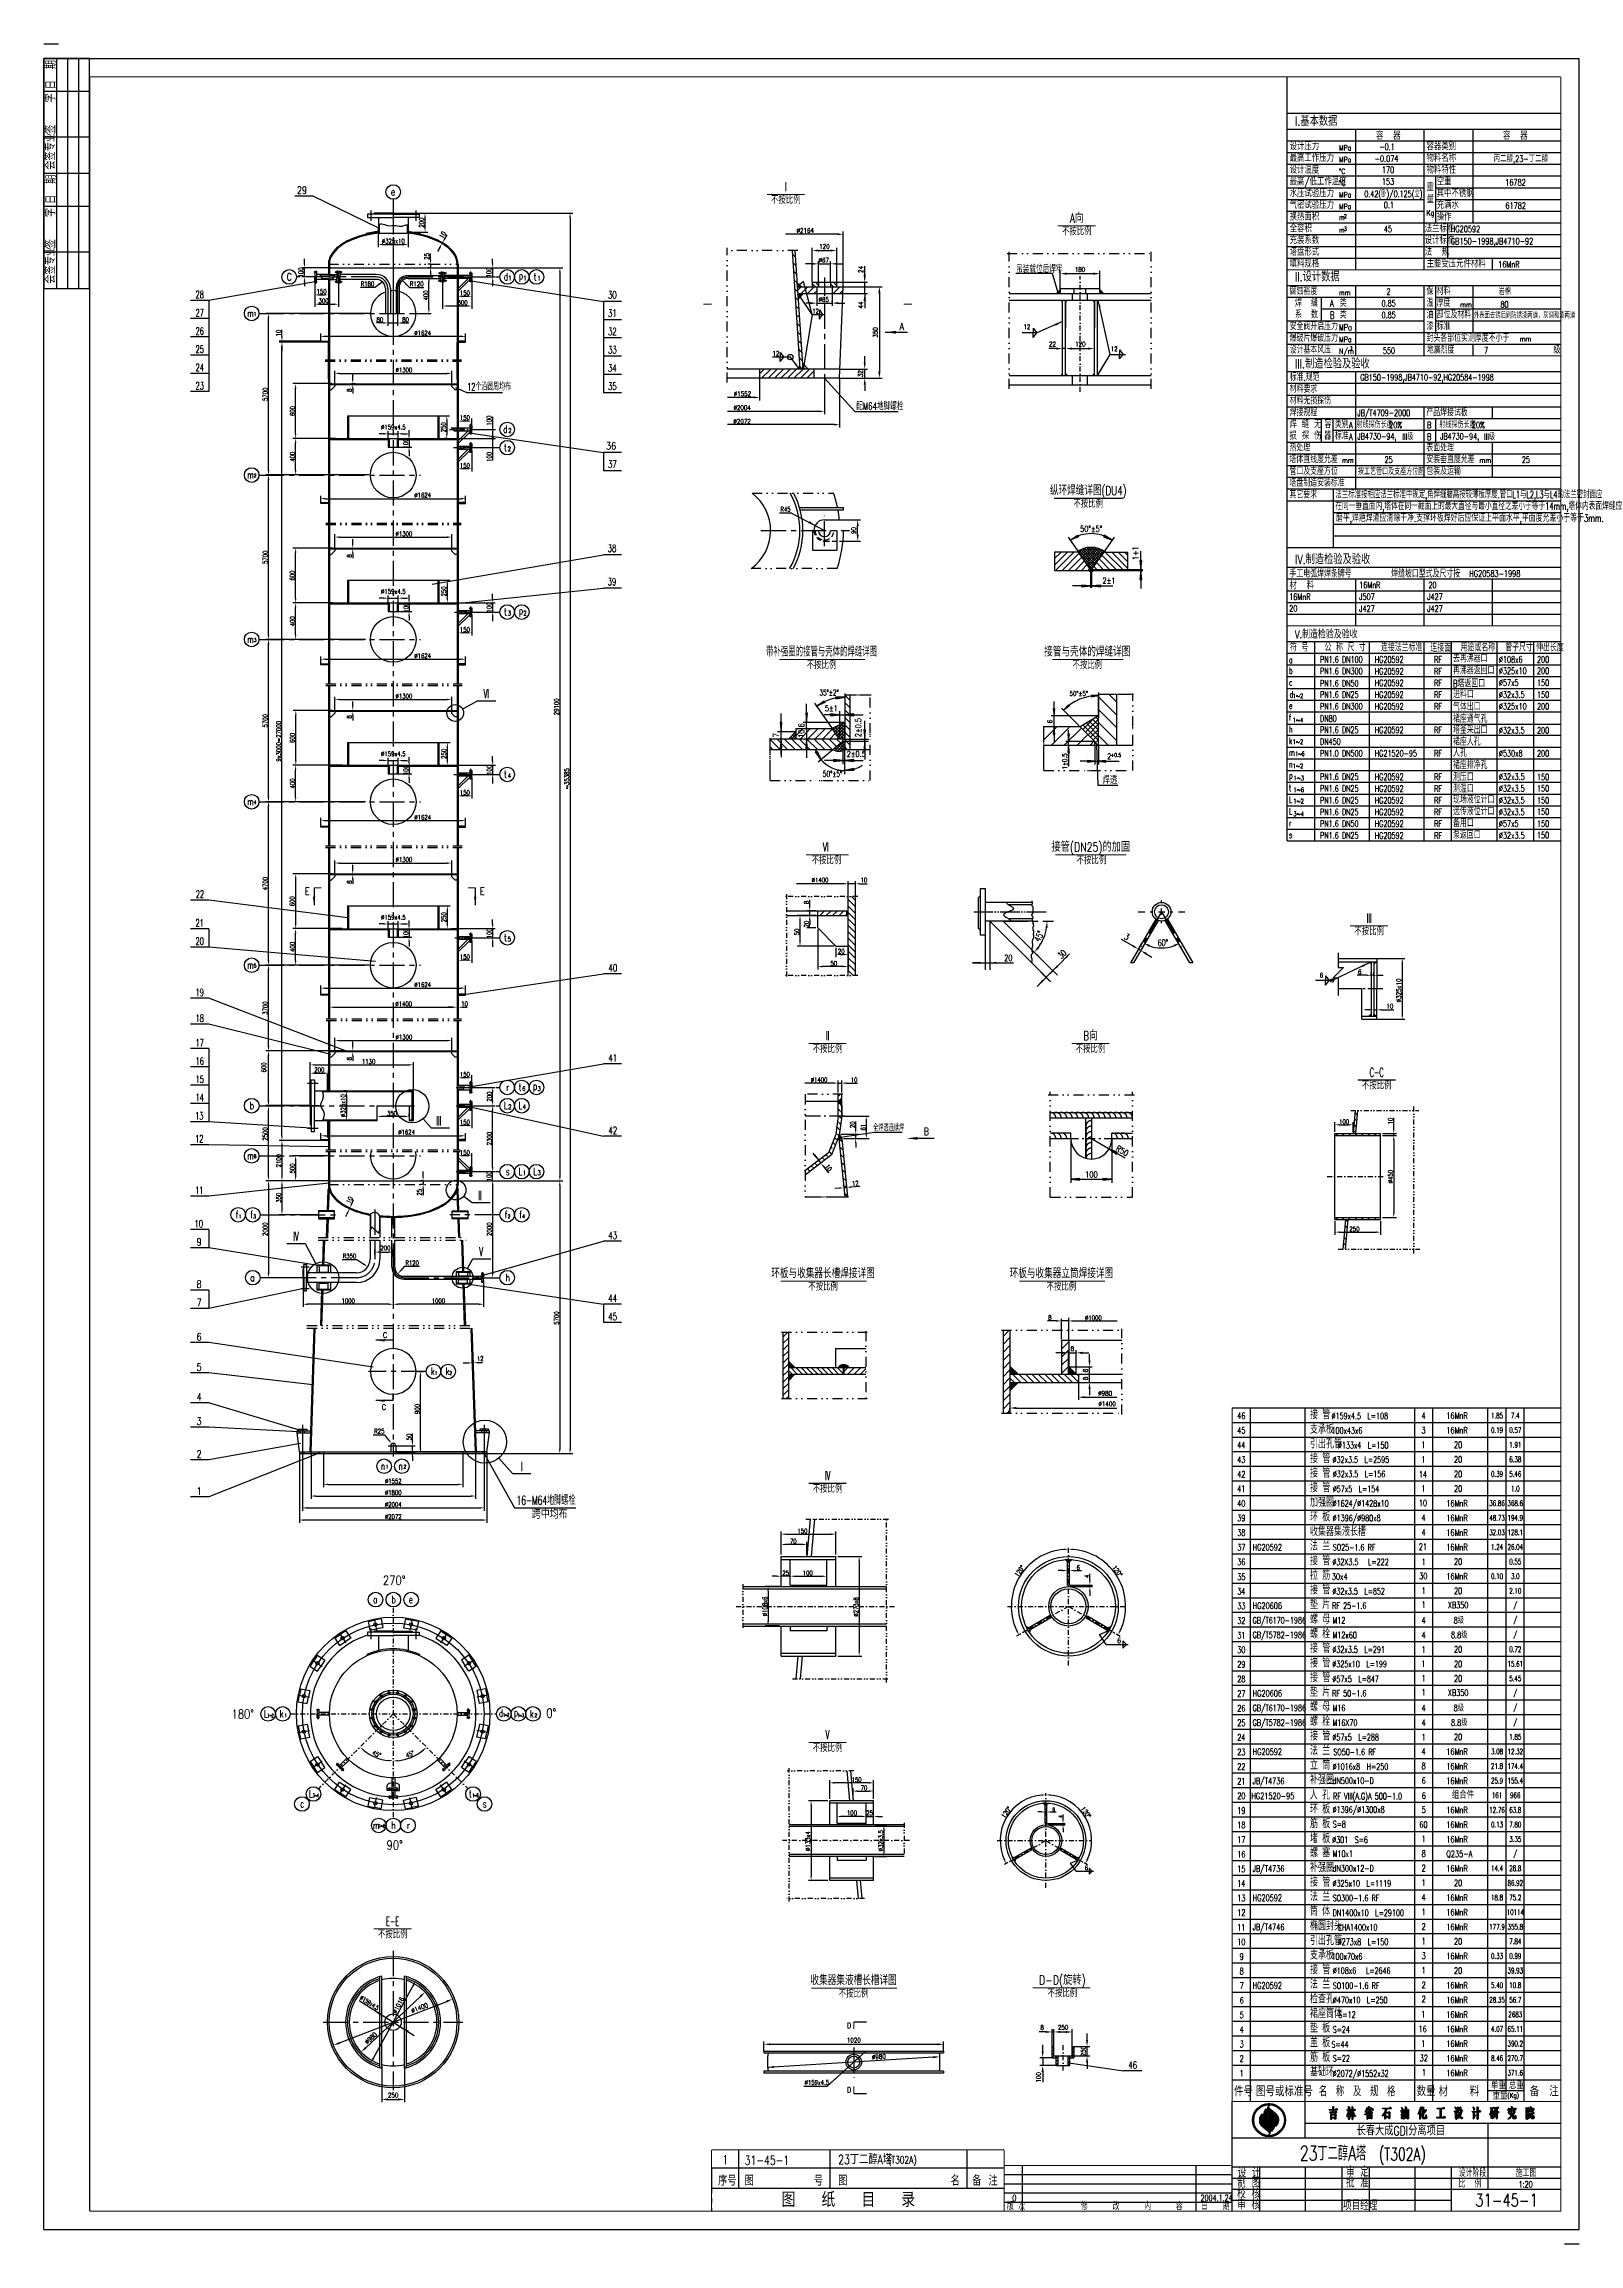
# Model space of a CAD drawing. Extents: x 1416 to 4159, y -4009 to -2804.
# Drawn here: x 1416 to 2257, y -4009 to -2804 of the extents above; entities that cross this region are included whole.
import ezdxf
from ezdxf.enums import TextEntityAlignment as Align

# ---------------------------------------------------------------- set-up
doc = ezdxf.new("R2010")
doc.units = 0
doc.header["$LTSCALE"] = 11
doc.header["$MEASUREMENT"] = 0
for name, pattern in [('CENTER', [2, 1.25, -0.25, 0.25, -0.25]), ('CENTER2', [1.125, 0.75, -0.125, 0.125, -0.125]), ('DASHDOT2', [0.5, 0.25, -0.125, 0, -0.125]), ('DIVIDE', [1.25, 0.5, -0.25, 0, -0.25, 0, -0.25]), ('DIVIDE2', [0.625, 0.25, -0.125, 0, -0.125, 0, -0.125]), ('HIDDEN', [0.375, 0.25, -0.125])]:
    doc.linetypes.add(name, pattern=pattern)
doc.layers.get('0').update_dxf_attribs({"linetype": 'CONTINUOUS'})
doc.layers.get('DEFPOINTS').update_dxf_attribs({"linetype": 'CONTINUOUS'})
for name, color, linetype in [('1', 2, 'CENTER'), ('2', 2, 'CONTINUOUS'), ('3', 2, 'DIVIDE'), ('4', 3, 'HIDDEN'), ('6', 2, 'CONTINUOUS'), ('BD', 7, 'CONTINUOUS'), ('COLUMN', 7, 'CONTINUOUS')]:
    doc.layers.add(name, color=color, linetype=linetype)
doc.styles.add('CHINA', font='txt', dxfattribs={"bigfont": 'CHINA'})
doc.styles.add('H5', font='romans', dxfattribs={"width": 0.8, "bigfont": 'HZ5.SHX'})
doc.styles.add('HZ', font='txt', dxfattribs={"width": 0.5, "bigfont": 'hztxt.shx'})
doc.styles.add('HZ5', font='romans.shx', dxfattribs={"width": 0.7, "bigfont": 'hztxt.shx'})
doc.styles.add('HZTXT', font='ROMANS', dxfattribs={"width": 0.7, "bigfont": 'HZTXT'})
doc.dimstyles.get("Standard").update_dxf_attribs({"dimtxt": 0.18, "dimasz": 0.18, "dimexe": 0.18, "dimexo": 0.0625, "dimgap": 0.09, "dimtad": 0, "dimtih": 1, "dimtoh": 1, "dimdec": 4, "dimzin": 0, "dimtxsty": 'STANDARD', "dimcen": 0.09, "dimazin": 3, "dimtfac": 1, "dimtdec": 4, "dimtofl": 0, "dimtmove": 0, "dimatfit": 3, "dimtolj": 1, "dimtzin": 0})
doc.dimstyles.new('STANDARD$0', dxfattribs={"dimscale": 0, "dimtxt": 4, "dimasz": 3, "dimexe": 1.5, "dimexo": 0, "dimgap": 1, "dimtad": 1, "dimdec": 0, "dimlfac": 5, "dimzin": 12, "dimtxsty": 'H5', "dimcen": 0, "dimazin": 3, "dimtfac": 1, "dimtdec": 0, "dimtmove": 0, "dimatfit": 3, "dimtvp": 0.833333, "dimtolj": 1, "dimtzin": 1})
pattern_1 = [(45, (-770.232253, -69.619685), (-0.0441941738, 0.0441941738), []), (135, (-770.232253, -69.619685), (-0.0441941738, -0.0441941738), [])]
pattern_2 = [(45, (-755.42758, -109.4814), (-0.0883883476, 0.0883883476), []), (135, (-755.42758, -109.4814), (-0.0883883476, -0.0883883476), [])]
pattern_3 = [(45, (-856.49997, 431.5263), (-0.0883883476, 0.0883883476), []), (135, (-856.49997, 431.5263), (-0.0883883476, -0.0883883476), [])]
pattern_4 = [(45, (-302.0592, -514.99321), (-0.070710678, 0.070710678), []), (135, (-302.0592, -514.99321), (-0.070710678, -0.070710678), [])]
pattern_5 = [(45, (-1170.71966, 38.6475), (-0.0883883476, 0.0883883476), []), (135, (-1170.71966, 38.6475), (-0.0883883476, -0.0883883476), [])]
pattern_6 = [(45, (0, 102.917), (-1.767767, 1.767767), [])]

msp = doc.modelspace()

# ---------------------------------------------------------------- texts
at = {"color": 2, "linetype": 'BYBLOCK', "style": 'H5', "width": 0.8}
msp.add_text('%%c1552', height=2.5, dxfattribs=at).set_placement((1798.8856, -2995.39838), align=Align.MIDDLE)
at = {"color": 2}
for s, height, style, width, p in [('长春大成GDI分离项目', 5, 'HZTXT', 0.75, (2135.31472, -3949.32139)), ('23丁二醇A塔', 8, 'HZ', 0.7, (2104.29132, -3963.06959)), ('(T302A)', 7, 'HZ', 0.7, (2147.5605, -3963.06959)), ('制 图', 5, 'HZ', 0.7, (2069.9034, -3977.80904)), ('设 计', 5, 'HZ', 0.7, (2070.1834, -3972.38904)), ('批 准', 5, 'HZ', 0.7, (2129.50343, -3977.80904)), ('审 定', 5, 'HZ', 0.7, (2129.50343, -3971.80904)), ('设计阶段', 4, 'HZ', 0.7, (2191.22566, -3971.94616)), ('比  例', 4, 'HZ', 0.7, (2191.22566, -3977.82931)), ('施工图 ', 4, 'HZ', 0.7, (2222.51712, -3971.94616)), ('1:20', 3.5, 'HZ', 0.7, (2224.09005, -3977.86912)), ('版 次', 4, 'HZ', 0.7, (1943.7134, -3990.11904)), ('0', 3.5, 'HZ', 0.7, (1946.71447, -3985.32259)), ('修     改     内     容', 4, 'HZ', 0.7, (1984.2834, -3990.11904)), ('2004.1.24', 3.5, 'HZ', 0.6, (2049.85962, -3985.32259)), ('日   期', 4, 'HZ', 0.7, (2050.09617, -3990.11904)), ('校 核', 5, 'HZ', 0.7, (2069.9034, -3983.80904)), ('审 核', 5, 'HZ', 0.7, (2069.9034, -3989.80904)), ('项目经理', 5, 'HZ', 0.7, (2127.84343, -3990.14904)), ('31-45-1', 7, 'HZ', 0.75, (2200.40667, -3988.26402))]:
    msp.add_text(s, height=height, dxfattribs=dict(at, style=style, width=width)).set_placement(p)
at = {"color": 2, "linetype": 'BYBLOCK', "char_height": 2.5, "attachment_point": 5}
for s, insert, rotation, style in [('10', (1634.60265, -2908.36817), 59.92103371, 'HZ5'), ('100', (1556.97479, -2928.91279), 90, 'HZ5'), ('25', (1625.91685, -2920.1581), 90, 'HZ5'), ('\\A1;100', (1659.98837, -2928.91279), 90, 'HZ5'), ('400', (1625.38373, -2941.49041), 90, 'HZ5'), ('10', (1544.70169, -2962.13848), 90, 'HZ5'), ('\\A1;100', (1660.04936, -3010.10406), 90, 'HZ5'), ('100', (1614.34421, -3022.62172), 90, 'HZTXT'), ('\\A1;100', (1660.10647, -3029.97106), 90, 'HZ5'), ('8', (1583.50191, -3084.18562), 90, 'HZ5'), ('100', (1614.53893, -3112.5367), 90, 'HZ5'), ('100', (1614.4913, -3201.46643), 90, 'HZ5'), ('100', (1660.10647, -3201.37425), 90, 'HZ5'), ('8', (1583.50191, -3262.83111), 90, 'HZ5'), ('\\A1;100', (1614.47809, -3290.96622), 90, 'HZ5'), ('100', (1660.0369, -3423.94789), 90, 'HZ5'), ('25', (1621.94127, -3432.71623), 90, 'HZ5'), ('\\A1;10', (1583.58422, -3436.99071), 65.14050917, 'HZ5'), ('\\A1;50', (1616.16466, -3566.71471), 90, 'HZ5'), ('45%%d', (1598.42834, -3740.45387), 337.5, 'HZ5'), ('45%%d', (1616.70698, -3740.5465), 22.5, 'HZ5')]:
    msp.add_mtext(s, dxfattribs=dict(at, insert=insert, rotation=rotation, style=style))
for s, insert, style in [('150', (1568.29847, -2939.37701), 'HZ5'), ('300', (1569.40985, -2944.46303), 'HZ5'), ('\\A1;300', (1645.5773, -2945.46419), 'HZ5'), ('80', (1600.21419, -2954.77291), 'HZ5'), ('80', (1614.33829, -2954.77291), 'HZ5'), ('\\A1;350', (1606.802, -3389.55152), 'HZ5'), ('R350', (1583.58684, -3467.66406), 'HZ5'), ('R120', (1617.91248, -3471.43571), 'HZ5'), ('8', (1967.31361, -3501.35918), 'H5'), ('\\A1;R25', (1599.97089, -3563.59257), 'HZ5')]:
    msp.add_mtext(s, dxfattribs=dict(at, insert=insert, style=style))
at = {"color": 0, "linetype": 'BYBLOCK', "attachment_point": 5}
for s, insert, char_height, style in [('R180', (1593.4466, -2935.22727), 2.5, 'HZTXT'), ('R120', (1620.42922, -2935.22727), 2.5, 'HZTXT'), ('\\A1;∅85', (1843.42287, -2943.73705), 2.5, 'H5'), ('22', (1968.72947, -2968.15526), 2.5, 'H5'), ('120', (1983.99758, -2968.15526), 2.5, 'H5'), ('\\A1;∅1400', (1841.40931, -3261.70173), 2.5, 'HZTXT'), ('10', (1865.3933, -3261.70173), 2.5, 'HZTXT'), ('\\A1;20', (1853.01167, -3300.7158), 2.5, 'HZTXT'), ('50', (1848.90152, -3307.39061), 2.5, 'HZTXT'), ('%%c1400', (1840.87997, -3371.20235), 2.5, 'HZTXT'), ('10', (1860.05161, -3371.20235), 2.5, 'HZTXT'), ('%%c1000', (1991.1348, -3501.48418), 2.5, 'HZTXT'), ('6', (1982.833, -3638.2054), 2.5, 'HZTXT'), ('25', (1822.57015, -3641.30128), 2.5, 'HZTXT'), ('100', (1834.61554, -3641.30128), 2.5, 'HZTXT'), ('100', (1858.89167, -3772.70864), 2.5, 'HZTXT'), ('25', (1868.49256, -3772.70864), 2.5, 'HZTXT'), ('6', (1969.40717, -3770.77857), 2, 'HZTXT'), ('8', (1963.05662, -3890.16517), 2.5, 'H5'), ('250', (1974.51752, -3890.15695), 2.5, 'H5')]:
    msp.add_mtext(s, dxfattribs=dict(at, insert=insert, char_height=char_height, style=style))
for s, insert, char_height, rotation, style in [('32', (1863.57021, -2984.3456), 2.5, 90, 'H5'), ('\\A1;8', (1833.96477, -3273.99446), 2.5, 90, 'HZTXT'), ('50', (1828.65582, -3290.14306), 2.5, 90, 'HZTXT'), ('\\A1;20', (1833.96477, -3285.86434), 2.5, 90, 'HZTXT'), ('20', (1859.18108, -3395.76207), 2.5, 90, 'HZTXT'), ('61', (1864.97417, -3397.1258), 2.5, 90, 'HZTXT'), ('10', (1846.04681, -3419.31962), 2.5, 307.91685026, 'HZTXT'), ('12', (1860.75226, -3427.84402), 2.5, 5.78468585, 'HZTXT'), ('8', (1986.78609, -3530.43028), 2.5, 90, 'H5'), ('8', (1986.78609, -3534.72019), 2.5, 90, 'H5'), ('120%%d', (1950.66725, -3640.22757), 2.5, 54.23635369, 'HZTXT'), ('120%%d', (2004.31878, -3640.22757), 2.5, 305.76364631, 'HZTXT'), ('4', (1987.4571, -3643.12493), 2.5, 90, 'HZTXT'), ('120%%d', (1943.40282, -3772.39631), 2.5, 54.23635369, 'HZTXT'), ('120%%d', (1987.04872, -3772.39631), 2.5, 305.76364631, 'HZTXT'), ('4', (1973.10645, -3774.71419), 2, 90, 'HZTXT'), ('%%c1016', (1610.32348, -3878.06446), 2.5, 61.21406952, 'H5'), ('%%c1400', (1621.95974, -3879.49969), 2.5, 21.18442625, 'H5'), ('%%c980', (1595.27536, -3896.09466), 2.5, 43.16622263, 'H5'), ('250', (1985.6321, -3903.16871), 2.5, 90, 'H5'), ('%%c980', (1873.61649, -3906.25121), 2.5, 3.51284259, 'H5'), ('100', (1961.08219, -3917.51742), 2.5, 90, 'H5')]:
    msp.add_mtext(s, dxfattribs=dict(at, insert=insert, char_height=char_height, rotation=rotation, style=style))
at = {"layer": '1', "style": 'HZ', "width": 0.75}
for s, height, p in [('期', 5, (1422.67101, -2817.62612)), ('日', 5, (1422.67101, -2828.60173)), ('字', 5, (1422.45164, -2835.84563)), ('签', 5, (1422.45164, -2852.96758)), ('会签专业', 5, (1422.23228, -2872.70883)), ('日', 5, (1422.67101, -2891.38221)), ('字', 5, (1422.45164, -2898.62612)), ('签', 5, (1422.45164, -2915.74807)), ('会签专业', 5, (1422.23228, -2935.15634)), ('1+1', 3.199968, (2015.84032, -3086.45812))]:
    msp.add_text(s, height=height, rotation=90, dxfattribs=at).set_placement(p)
at = {"layer": '1', "linetype": 'CONTINUOUS', "style": 'HZ', "width": 0.75}
for s, height, p in [('期', 5, (1422.67101, -2880.4066)), ('2%%p0.5', 3.199968, (1863.86567, -3183.4914))]:
    msp.add_text(s, height=height, rotation=90, dxfattribs=at).set_placement(p)
at = {"layer": '1'}
for s, height, style, width, p in [('I', 5, 'HZ', 0.75, (1822.64661, -2884.47986)), ('不按比例', 4, 'HZ', 0.75, (1822.64661, -2891.29098)), ('A向', 5, 'HZTXT', 0.7, (1982.04576, -2901.70222)), ('不按比例', 4, 'HZ', 0.75, (1982.04576, -2908.51334)), ('纵环焊缝详图(DU4)', 5, 'HZTXT', 0.7, (1988.30966, -3050.93111)), ('不按比例', 4, 'HZ', 0.75, (1988.30966, -3057.74223)), ('50%%d%%p5%%d', 3.199968, 'HZ', 0.75, (1989.90586, -3070.98851)), ('带补强圈的接管与壳体的焊缝详图', 5, 'HZTXT', 0.6, (1842.20726, -3139.2448)), ('不按比例', 4, 'HZ', 0.75, (1842.20726, -3146.05592)), ('接管与壳体的焊缝详图', 5, 'HZTXT', 0.7, (1987.79491, -3139.2448)), ('不按比例', 4, 'HZ', 0.75, (1987.79491, -3146.05592)), ('VI', 5, 'HZ', 0.6, (1844.56701, -3246.16943)), ('接管(DN25)的加固', 5, 'HZ', 0.75, (1989.73285, -3246.16943)), ('不按比例', 3.99996, 'HZ', 0.75, (1844.89959, -3253.04783)), ('不按比例', 3.99996, 'HZ', 0.75, (1990.06543, -3253.04783)), ('不按比例', 4, 'HZ', 0.75, (2142.18734, -3291.92479)), ('III', 5, 'HZ', 0.5, (2142.18734, -3285.11367)), ('II', 5, 'HZ', 0.5, (1845.49491, -3349.52038)), ('B向', 5, 'HZTXT', 0.7, (1989.56468, -3349.52038)), ('不按比例', 4, 'HZ', 0.75, (1845.49491, -3356.3315)), ('不按比例', 4, 'HZ', 0.75, (1989.56468, -3356.3315)), ('不按比例', 4, 'HZ', 0.75, (2146.35355, -3376.34011)), ('C-C', 5, 'HZ', 0.5, (2146.35355, -3369.52899)), ('环板与收集器长槽焊接详图', 5, 'HZTXT', 0.7, (1843.00683, -3479.7432)), ('不按比例', 4, 'HZ', 0.75, (1843.00683, -3486.55432)), ('环板与收集器立筒焊接详图', 5, 'HZTXT', 0.7, (1973.58663, -3479.7432)), ('不按比例', 4, 'HZ', 0.75, (1973.58663, -3486.55432)), ('IV', 5, 'HZ', 0.5, (1845.49491, -3590.4604)), ('不按比例', 4, 'HZ', 0.75, (1845.49491, -3597.27152)), ('6', 3, 'HZ', 0.75, (2005.22308, -3679.74994)), ('不按比例', 4, 'HZ', 0.75, (1845.49491, -3739.19352)), ('V', 5, 'HZ', 0.5, (1845.49491, -3732.3824)), ('6', 2.4, 'HZ', 0.75, (1987.31924, -3804.0142)), ('E-E', 5, 'HZ', 0.5, (1607.27202, -3834.53294)), ('不按比例', 4, 'HZ', 0.75, (1607.27202, -3841.34406)), ('收集器集液槽长槽详图', 5, 'HZTXT', 0.7, (1859.75813, -3866.96104)), ('D-D(旋转)', 5, 'HZTXT', 0.75, (1974.14872, -3866.76349)), ('不按比例', 4, 'HZ', 0.75, (1859.75813, -3873.77216)), ('不按比例', 4, 'HZ', 0.75, (1974.14872, -3873.57461))]:
    msp.add_text(s, height=height, dxfattribs=dict(at, style=style, width=width)).set_placement(p, align=Align.CENTER)
for s, height, style, width, p in [('e', 4, 'HZ', 0.75, (1607.43181, -2884.77056)), ('C', 4, 'HZ', 0.75, (1550.58476, -2931.32516)), ('d', 4, 'HZ', 0.75, (1669.35456, -2931.32516)), ('1', 2.5, 'HZ', 0.75, (1671.45302, -2932.07416)), ('p', 4, 'HZ', 0.75, (1677.56289, -2931.32516)), ('1', 2.5, 'HZ', 0.75, (1679.70764, -2932.09728)), ('t', 4, 'HZ', 0.75, (1685.31251, -2931.32516)), ('1', 2.5, 'HZ', 0.75, (1687.45726, -2932.06154)), ('m', 4, 'HZTXT', 0.7, (1529.36169, -2951.32516)), ('1', 2, 'HZ', 0.75, (1531.85195, -2951.62358)), ('d', 4, 'HZ', 0.75, (1668.96889, -3014.81478)), ('t', 4, 'HZTXT', 0.7, (1669.04603, -3024.81478)), ('2', 2.5, 'HZ', 0.75, (1671.14448, -3025.56379)), ('2', 2.5, 'HZ', 0.75, (1671.45302, -3015.56379)), ('m', 4, 'HZTXT', 0.7, (1529.36169, -3039.81478)), ('2', 2, 'HZ', 0.75, (1531.85195, -3040.15123)), ('t', 4, 'HZTXT', 0.7, (1669.04603, -3114.85689)), ('3', 2.5, 'HZ', 0.75, (1671.14448, -3115.6059)), ('p', 4, 'HZTXT', 0.7, (1677.57467, -3114.85689)), ('2', 2.5, 'HZ', 0.75, (1679.67312, -3115.6059)), ('m', 4, 'HZTXT', 0.7, (1529.36169, -3129.85689)), ('3', 2, 'HZ', 0.75, (1531.85195, -3130.19334)), ('t', 4, 'HZTXT', 0.7, (1669.04603, -3203.78662)), ('4', 2.5, 'HZ', 0.75, (1671.14448, -3204.53563)), ('m', 4, 'HZTXT', 0.7, (1529.34976, -3218.78662)), ('4', 2, 'HZ', 0.75, (1531.84003, -3219.12307)), ('t', 4, 'HZTXT', 0.7, (1669.04603, -3293.28641)), ('5', 2.5, 'HZ', 0.75, (1671.14448, -3294.03541)), ('m', 4, 'HZTXT', 0.7, (1529.36169, -3308.28641)), ('5', 2, 'HZ', 0.75, (1531.85195, -3308.62286)), ('t', 4, 'HZTXT', 0.7, (1677.04603, -3375.24259)), ('p', 4, 'HZTXT', 0.7, (1685.32916, -3375.24259)), ('b', 4, 'HZTXT', 0.75, (1530.11091, -3385.24259)), ('L', 4, 'HZTXT', 0.7, (1669.19438, -3385.24259)), ('r', 4, 'HZTXT', 0.7, (1670.29178, -3375.24259)), ('2', 2.5, 'HZ', 0.75, (1671.4412, -3385.9916)), ('L', 4, 'HZTXT', 0.7, (1677.24384, -3385.24259)), ('6', 2.5, 'HZ', 0.75, (1679.14448, -3375.9916)), ('4', 2.5, 'HZ', 0.75, (1679.34229, -3385.9916)), ('3', 2.5, 'HZ', 0.75, (1687.42761, -3375.9916)), ('m', 4, 'HZTXT', 0.7, (1529.36169, -3412.71217)), ('6', 2, 'HZ', 0.75, (1531.85195, -3413.04863)), ('s', 4, 'HZTXT', 0.7, (1670.29178, -3421.36026)), ('L', 4, 'HZTXT', 0.7, (1677.32811, -3421.36026)), ('1', 2.5, 'HZ', 0.75, (1679.42657, -3422.10926)), ('L', 4, 'HZTXT', 0.7, (1685.32916, -3421.36026)), ('3', 2.5, 'HZ', 0.75, (1687.42761, -3422.10926)), ('f', 4, 'HZTXT', 0.7, (1521.96169, -3444.96392)), ('1', 2, 'HZ', 0.75, (1523.59493, -3445.98556)), ('f', 4, 'HZTXT', 0.7, (1529.96169, -3444.96392)), ('3', 2, 'HZ', 0.75, (1531.59493, -3445.98556)), ('f', 4, 'HZTXT', 0.7, (1669.35456, -3444.96392)), ('2', 2, 'HZ', 0.75, (1670.9878, -3445.98556)), ('f', 4, 'HZTXT', 0.7, (1677.35456, -3444.96392)), ('4', 2, 'HZ', 0.75, (1678.9878, -3445.98556)), ('a', 4, 'HZTXT', 0.75, (1530.44961, -3479.53184)), ('h', 4, 'HZTXT', 0.75, (1670.29178, -3479.45057)), ('k', 4, 'HZTXT', 0.7, (1629.26393, -3530.77648)), ('k', 4, 'HZTXT', 0.7, (1637.26393, -3530.77648)), ('1', 2, 'HZ', 0.75, (1631.03275, -3531.79813)), ('2', 2, 'HZ', 0.75, (1639.03275, -3531.79813)), ('1.85', 3, 'HZ', 0.6, (2212.29185, -3555.06247)), ('7.4', 3, 'HZ', 0.6, (2222.29175, -3555.06247)), ('0.19', 3, 'HZ', 0.6, (2212.29185, -3563.06247)), ('0.57', 3, 'HZ', 0.6, (2222.29175, -3563.06247)), ('6.38', 3, 'HZ', 0.6, (2222.29175, -3579.06247)), ('1.91', 3, 'HZ', 0.6, (2222.29175, -3571.06247)), ('n', 4, 'HZTXT', 0.7, (1601.89587, -3582.7055)), ('1', 2, 'HZ', 0.75, (1604.11677, -3583.04195)), ('n', 4, 'HZTXT', 0.7, (1611.65732, -3582.7055)), ('2', 2, 'HZ', 0.75, (1613.93807, -3583.04195)), ('0.39', 3, 'HZ', 0.6, (2212.29185, -3587.06247)), ('5.46', 3, 'HZ', 0.6, (2222.29175, -3587.06247)), ('36.86', 3, 'HZ', 0.6, (2212.29185, -3603.06247)), ('368.6', 3, 'HZ', 0.6, (2222.29175, -3603.06247)), ('1.0', 3, 'HZ', 0.6, (2222.29175, -3595.06247)), ('48.73', 3, 'HZ', 0.6, (2212.29185, -3611.06247)), ('194.9', 3, 'HZ', 0.6, (2222.29175, -3611.06247)), ('32.03', 3, 'HZ', 0.6, (2212.29185, -3619.06247)), ('1.24', 3, 'HZ', 0.6, (2212.29185, -3627.06247)), ('26.04', 3, 'HZ', 0.6, (2222.29175, -3627.06247)), ('128.1', 3, 'HZ', 0.6, (2222.29175, -3619.06247)), ('0.55', 3, 'HZ', 0.6, (2222.29175, -3635.06247)), ('0.10', 3, 'HZ', 0.6, (2212.29185, -3643.06247)), ('2.10', 3, 'HZ', 0.6, (2222.29175, -3651.06247)), ('3.0', 3, 'HZ', 0.6, (2222.29175, -3643.06247)), ('a', 4, 'HZTXT', 0.7, (1597.70369, -3655.78338)), ('b', 4, 'HZTXT', 0.7, (1607.75831, -3655.78338)), ('e', 4, 'HZTXT', 0.7, (1617.17158, -3655.78338)), ('/', 3, 'HZ', 0.6, (2222.29175, -3659.06247)), ('/', 3, 'HZ', 0.6, (2222.29175, -3667.06247)), ('/', 3, 'HZ', 0.6, (2222.29175, -3675.06247)), ('0.72', 3, 'HZ', 0.6, (2222.29175, -3683.06247)), ('15.61', 3, 'HZ', 0.6, (2222.29175, -3691.06247)), ('5.45', 3, 'HZ', 0.6, (2222.29175, -3699.06247)), ('/', 3, 'HZ', 0.6, (2222.29175, -3707.06247)), ('L', 4, 'HZTXT', 0.7, (1537.70679, -3718.34829)), ('1~2', 2, 'HZ', 0.5, (1540.32613, -3719.35693)), ('k', 4, 'HZTXT', 0.7, (1546.38983, -3718.34829)), ('1', 2, 'HZ', 0.75, (1548.61073, -3719.31046)), ('d', 4, 'HZTXT', 0.7, (1666.62733, -3718.12738)), ('1~2', 2, 'HZ', 0.5, (1669.41743, -3719.0161)), ('p', 4, 'HZTXT', 0.7, (1674.79809, -3718.34829)), ('1~3', 2, 'HZ', 0.5, (1677.41743, -3719.23701)), ('k', 4, 'HZTXT', 0.7, (1683.48113, -3718.34829)), ('2', 2, 'HZ', 0.75, (1685.70203, -3719.31046)), ('/', 3, 'HZ', 0.6, (2222.29175, -3715.06247)), ('/', 3, 'HZ', 0.6, (2222.29175, -3723.06247)), ('1.85', 3, 'HZ', 0.6, (2222.29175, -3731.06247)), ('3.08', 3, 'HZ', 0.6, (2212.29185, -3739.06247)), ('21.8', 3, 'HZ', 0.6, (2212.29185, -3747.06247)), ('12.32', 3, 'HZ', 0.6, (2222.29175, -3739.06247)), ('174.4', 3, 'HZ', 0.6, (2222.29175, -3747.06247)), ('25.9', 3, 'HZ', 0.6, (2212.29185, -3755.06247)), ('155.4', 3, 'HZ', 0.6, (2222.29175, -3755.06247)), ('c', 4, 'HZTXT', 0.7, (1557.64254, -3767.71383)), ('L', 4, 'HZTXT', 0.7, (1562.32805, -3762.23759)), ('3~4', 2, 'HZ', 0.5, (1565.11815, -3763.1296)), ('t', 4, 'HZTXT', 0.7, (1649.79122, -3762.23759)), ('1~6', 2, 'HZ', 0.5, (1652.58132, -3763.1296)), ('s', 4, 'HZTXT', 0.7, (1657.65336, -3767.71383)), ('12.76', 3, 'HZ', 0.6, (2212.29185, -3771.06247)), ('161', 3, 'HZ', 0.6, (2212.29185, -3763.06247)), ('63.8', 3, 'HZ', 0.6, (2222.29175, -3771.06247)), ('966', 3, 'HZ', 0.6, (2222.29175, -3763.06247)), ('m', 4, 'HZTXT', 0.6, (1598.25299, -3779.45996)), ('1~6', 2, 'HZ', 0.5, (1601.39578, -3779.79641)), ('h', 4, 'HZTXT', 0.75, (1607.74131, -3779.45996)), ('r', 4, 'HZTXT', 0.8, (1615.93026, -3779.45996)), ('0.13', 3, 'HZ', 0.6, (2212.29185, -3779.06247)), ('7.80', 3, 'HZ', 0.6, (2222.29175, -3779.06247)), ('3.35', 3, 'HZ', 0.6, (2222.29175, -3787.06247)), ('/', 3, 'HZ', 0.6, (2222.29175, -3795.06247)), ('14.4', 3, 'HZ', 0.6, (2212.29185, -3803.06247)), ('28.8', 3, 'HZ', 0.6, (2222.29175, -3803.06247)), ('18.8', 3, 'HZ', 0.6, (2212.29185, -3819.06247)), ('86.92', 3, 'HZ', 0.6, (2222.29175, -3811.06247)), ('75.2', 3, 'HZ', 0.6, (2222.29175, -3819.06247)), ('10114', 3, 'HZ', 0.6, (2222.29175, -3827.06247)), ('177.9', 3, 'HZ', 0.6, (2212.29185, -3835.06247)), ('355.8', 3, 'HZ', 0.6, (2222.29175, -3835.06247)), ('7.84', 3, 'HZ', 0.6, (2222.29175, -3843.06247)), ('0.33', 3, 'HZ', 0.6, (2212.29185, -3851.06247)), ('0.99', 3, 'HZ', 0.6, (2222.29175, -3851.06247)), ('5.40', 3, 'HZ', 0.6, (2212.29185, -3867.06247)), ('39.93', 3, 'HZ', 0.6, (2222.29175, -3859.06247)), ('10.8', 3, 'HZ', 0.6, (2222.29175, -3867.06247)), ('28.35', 3, 'HZ', 0.6, (2212.29185, -3875.06247)), ('56.7', 3, 'HZ', 0.6, (2222.29175, -3875.06247)), ('4.07', 3, 'HZ', 0.6, (2212.29185, -3891.06247)), ('65.11', 3, 'HZ', 0.6, (2222.29175, -3891.06247)), ('2683', 3, 'HZ', 0.6, (2222.29175, -3883.06247)), ('390.2', 3, 'HZ', 0.6, (2222.29175, -3899.06247)), ('8.46', 3, 'HZ', 0.6, (2212.29185, -3907.06247)), ('270.7', 3, 'HZ', 0.6, (2222.29175, -3907.06247)), ('371.6', 3, 'HZ', 0.6, (2222.29175, -3915.06247))]:
    msp.add_text(s, height=height, dxfattribs=dict(at, style=style, width=width)).set_placement(p, align=Align.MIDDLE)
at = {"layer": '1', "color": 2, "linetype": 'BYBLOCK', "style": 'H5', "width": 0.8}
for s, p in [('%%C2164', (1833.27733, -2905.99675)), ('%%C2072', (1798.67508, -3010.46679)), ('%%C2004', (1798.72943, -3003.02085))]:
    msp.add_text(s, height=2.5, dxfattribs=at).set_placement(p, align=Align.MIDDLE)
at = {"layer": '1', "color": 2, "linetype": 'BYBLOCK', "style": 'H5'}
for s, rotation, width, p in [('24', 90, 0.8, (1863.69497, -2927.31774)), ('44', 90, 0.8, (1863.69497, -2946.80603)), ('%%C159x4.5', 327.60895277, 0.6, (1594.54643, -3876.69125))]:
    msp.add_text(s, height=2.5, rotation=rotation, dxfattribs=dict(at, width=width)).set_placement(p, align=Align.MIDDLE)
at = {"layer": '1', "width": 0.75}
for s, height, style, p in [('2%%p1', 3.199968, 'HZ', (1996.09954, -3099.32118)), ('2', 3, 'HZ', (1998.64607, -3195.50871)), ('+0.5', 2, 'HZ', (2000.60549, -3194.30744)), ('焊透', 4, 'HZ', (1996.12483, -3209.03234)), ('1', 5, 'HZTXT', (1787.89367, -3965.09661)), ('31-45-1', 5, 'HZTXT', (1800.06502, -3965.42957)), ('23丁二醇A塔', 5, 'HZTXT', (1851.30195, -3965.01908)), ('(T302A)', 4, 'HZTXT', (1878.63911, -3964.74122)), ('序号', 5, 'HZTXT', (1785.5074, -3976.77418)), ('图', 5, 'HZTXT', (1800.06502, -3976.77418)), ('号', 5, 'HZTXT', (1837.97442, -3976.77418)), ('图', 5, 'HZTXT', (1851.30195, -3976.77418)), ('名', 5, 'HZTXT', (1912.90474, -3976.77418)), ('备', 5, 'HZTXT', (1924.75143, -3976.77418)), ('注', 5, 'HZTXT', (1933.63644, -3976.77418))]:
    msp.add_text(s, height=height, dxfattribs=dict(at, style=style)).set_placement(p)
at = {"layer": '1', "linetype": 'CONTINUOUS', "style": 'HZ'}
for s, height, width, p in [('35%%d%%p2%%d', 3.199968, 0.6, (1846.30705, -3160.68032)), ('50%%d%%p5%%d', 2.5599744, 0.75, (1983.12695, -3160.8298)), ('50%%d%%p5%%d', 3.199968, 0.6, (1848.21724, -3205.2001)), ('全焊透连续焊', 3.5, 0.6, (1878.96891, -3399.15098)), ('B', 4, 0.75, (1899.67435, -3401.4152)), ('100', 3.199968, 0.75, (1990.05573, -3424.64485))]:
    msp.add_text(s, height=height, dxfattribs=dict(at, width=width)).set_placement(p, align=Align.CENTER)
at = {"layer": '1', "linetype": 'CONTINUOUS', "style": 'HZ', "width": 0.75}
msp.add_text('5%%p1', height=3.199968, dxfattribs=at).set_placement((1851.09646, -3169.26087), align=Align.RIGHT)
for s, height, rotation, p in [('6', 3.19997, 90, (1832.76865, -3176.99146)), ('10', 3.199968, 90, (1832.76865, -3181.60675)), ('6', 2.55997, 90, (1968.6153, -3174.87821)), ('7', 3.19997, 90, (1818.84907, -3182.47208)), ('R50', 3.199968, 330, (2006.18915, -3411.43249))]:
    msp.add_text(s, height=height, rotation=rotation, dxfattribs=at).set_placement(p, align=Align.CENTER)
msp.add_text('2%%p0.5', height=3.199968, dxfattribs=at).set_placement((1855.98108, -3194.26062))
msp.add_text('1%%p0.5', height=2.559974, rotation=90, dxfattribs=at).set_placement((1976.72027, -3192.35305), align=Align.RIGHT)
at = {"layer": '1', "style": 'CHINA'}
msp.add_text('图  纸  目  录', height=8, dxfattribs=at).set_placement((1820.29297, -3988.53273))
at = {"layer": '1', "linetype": 'BYBLOCK', "char_height": 2.5, "attachment_point": 5, "style": 'H5'}
for s, insert in [('%%c980', (1997.55108, -3542.85433)), ('%%c1400', (1998.6821, -3548.66736))]:
    msp.add_mtext(s, dxfattribs=dict(at, insert=insert))
at = {"layer": '2'}
for s, height, style, width, p in [('29', 4, 'H5', 0.8, (1554.81686, -2885.86947)), ('吊装就位后焊牢', 4, 'H5', 0.7, (1948.77568, -2929.18685)), ('28', 4, 'H5', 0.6, (1499.24645, -2943.02162)), ('30', 4, 'HZTXT', 0.7, (1725.18926, -2943.27005)), ('27', 4, 'H5', 0.6, (1499.24645, -2953.02162)), ('31', 4, 'HZTXT', 0.7, (1725.18926, -2953.27005)), ('12', 2.5, 'H5', 0.75, (1837.05374, -2951.42435)), ('26', 4, 'H5', 0.6, (1499.24645, -2963.02162)), ('32', 4, 'HZTXT', 0.7, (1725.18926, -2963.27005)), ('25', 4, 'H5', 0.6, (1499.24645, -2973.02162)), ('33', 4, 'HZTXT', 0.7, (1725.18926, -2973.27005)), ('12', 2.5, 'H5', 0.75, (1815.34687, -2974.56913)), ('24', 4, 'H5', 0.6, (1499.24645, -2983.02162)), ('34', 4, 'HZTXT', 0.7, (1725.18926, -2983.27005)), ('23', 4, 'H5', 0.6, (1499.24645, -2993.02162)), ('12个沿圆周均布', 4, 'HZTXT', 0.6, (1648.02052, -2993.5298)), ('35', 4, 'HZTXT', 0.7, (1725.18926, -2993.27005)), ('配M64地脚螺栓', 4, 'H5', 0.7, (1861.2142, -3004.24803)), ('36', 4, 'H5', 0.8, (1724.16261, -3025.97443)), ('37', 4, 'HZTXT', 0.7, (1725.18926, -3035.97443)), ('R45', 2.5, 'HZTXT', 0.7, (1819.68185, -3059.8934)), ('38', 4, 'HZTXT', 0.7, (1724.99088, -3082.05854)), ('39', 4, 'HZTXT', 0.7, (1724.99088, -3100.31388)), ('VI', 5, 'HZ', 0.5, (1657.05881, -3162.14588)), ('22', 4, 'HZTXT', 0.6, (1499.33142, -3271.50416)), ('E', 4, 'H5', 0.8, (1559.16971, -3269.89716)), ('E', 4, 'H5', 0.8, (1655.05301, -3269.89716)), ('21', 4, 'HZTXT', 0.6, (1499.2296, -3287.22653)), ('20', 4, 'HZTXT', 0.6, (1499.2296, -3297.22653)), ('40', 4, 'HZTXT', 0.7, (1725.46316, -3311.83053)), ('19', 4, 'HZTXT', 0.6, (1499.2296, -3325.30389)), ('18', 4, 'HZTXT', 0.6, (1499.2296, -3339.45684)), ('17', 4, 'HZTXT', 0.6, (1499.2296, -3352.88492)), ('16', 4, 'HZTXT', 0.6, (1499.2296, -3362.88492)), ('41', 4, 'HZTXT', 0.7, (1725.46316, -3361.2021)), ('15', 4, 'HZTXT', 0.6, (1499.2296, -3372.88492)), ('14', 4, 'HZTXT', 0.6, (1499.2296, -3382.88492)), ('13', 4, 'HZTXT', 0.6, (1498.97766, -3392.88492)), ('III', 5, 'HZ', 0.5, (1631.18495, -3396.12852)), ('42', 4, 'HZTXT', 0.7, (1725.46316, -3400.9039)), ('12', 4, 'HZTXT', 0.6, (1498.97766, -3405.47578)), ('11', 4, 'HZTXT', 0.6, (1498.97766, -3433.68772)), ('II', 5, 'HZ', 0.5, (1654.26358, -3436.98848)), ('10', 4, 'H5', 0.7, (1498.5712, -3451.96128)), ('9', 4, 'H5', 0.8, (1499.83317, -3461.96128)), ('IV', 5, 'HZ', 0.5, (1552.88336, -3459.40539)), ('43', 4, 'HZTXT', 0.7, (1725.39421, -3458.35875)), ('V', 5, 'HZ', 0.5, (1654.64825, -3467.74173)), ('8', 4, 'H5', 0.8, (1499.83317, -3485.13459)), ('7', 4, 'H5', 0.8, (1499.83317, -3495.13459)), ('44', 4, 'HZTXT', 0.7, (1725.39421, -3492.80463)), ('45', 4, 'HZTXT', 0.7, (1725.39421, -3502.80463)), ('6', 4, 'H5', 0.8, (1499.83317, -3513.89787)), ('C', 3, 'H5', 0.8, (1601.89118, -3512.46616)), ('5', 4, 'H5', 0.8, (1499.83317, -3530.49327)), ('4', 4, 'H5', 0.8, (1499.83317, -3546.82237)), ('C', 3, 'H5', 0.8, (1601.24828, -3551.93333)), ('3', 4, 'H5', 0.8, (1499.83317, -3560.19669)), ('2', 4, 'H5', 0.8, (1499.83317, -3578.13445)), ('I', 5, 'HZ', 0.5, (1677.49428, -3585.47689)), ('1', 4, 'H5', 0.8, (1499.83317, -3598.38756)), ('16-M64地脚螺栓', 5, 'H5', 0.6, (1675.1182, -3603.94283)), ('跨中均布', 5, 'H5', 0.75, (1683.53307, -3611.54775)), ('人 孔', 4.5, 'H5', 0.75, (2109.72529, -3765.27897)), ('D', 3, 'H5', 0.7, (1856.13882, -3890.64866)), ('46', 4, 'HZTXT', 0.7, (2010.31621, -3912.81387)), ('%%C159x4.5', 2.5, 'H5', 0.7, (1832.91428, -3921.58852)), ('D', 3, 'H5', 0.7, (1856.13882, -3925.8623))]:
    msp.add_text(s, height=height, dxfattribs=dict(at, style=style, width=width)).set_placement(p)
at = {"layer": '2', "color": 0, "style": 'H5', "width": 0.75}
msp.add_text('A', height=4, dxfattribs=at).set_placement((1885.0599, -2960.62054))
at = {"layer": '2', "style": 'H5', "width": 0.75}
for s, p in [('12', (1956.58752, -2959.98988)), ('12', (2004.42324, -2972.05009)), ('6', (2117.02104, -3315.10433))]:
    msp.add_text(s, height=2.5, dxfattribs=at).set_placement(p, align=Align.RIGHT)
at = {"layer": '2', "color": 2, "style": 'HZ5', "width": 0.7}
msp.add_text('200', height=2.5, dxfattribs=at).set_placement((1600.52579, -3464.52083))
at = {"layer": '6'}
for s, height, style, width, p in [('I.基本数据', 5, 'HZ', 0.75, (2101.63708, -2848.58729)), ('容  器', 4, 'HZ', 0.75, (2145.98847, -2856.09074)), ('容  器', 4, 'HZ', 0.75, (2215.56776, -2856.09074)), ('设计压力', 4, 'HZ', 0.75, (2098.66996, -2861.88759)), ('最高工作压力', 4, 'HZ', 0.75, (2098.66996, -2868.31616)), ('MPa', 2.892857, 'H5', 0.7, (2125.68199, -2862.13992)), ('MPa', 2.892857, 'H5', 0.7, (2125.68199, -2868.56849)), ('-0.074', 3.5, 'HZ', 0.75, (2145.2452, -2868.31616)), ('-0.1', 3.5, 'HZ', 0.75, (2147.75501, -2861.88759)), ('物料名称', 4, 'HZ', 0.75, (2173.66996, -2868.31616)), ('容器类别', 4, 'HZ', 0.75, (2173.66996, -2861.88759)), ('丙二醇,23-丁二醇', 3.5, 'HZ', 0.75, (2210.4635, -2868.42146)), ('设计温度', 4, 'HZ', 0.75, (2098.66996, -2874.74473)), ('最高/低工作温度', 4, 'HZ', 0.75, (2098.66996, -2881.1733)), ('%%DC', 2.892857, 'H5', 0.7, (2125.68199, -2874.99706)), ('%%DC', 2.892857, 'H5', 0.7, (2125.68199, -2881.42564)), ('170', 3.5, 'HZ', 0.75, (2149.18927, -2874.49114)), ('153', 3.5, 'HZ', 0.75, (2149.18927, -2880.91971)), ('物料特性', 4, 'HZ', 0.75, (2173.66996, -2874.74473)), ('空重', 4, 'HZ', 0.75, (2179.24178, -2881.1733)), ('16782', 3.5, 'HZ', 0.75, (2216.80956, -2881.38037)), ('气密试验压力', 4, 'HZ', 0.75, (2098.66996, -2894.03044)), ('水压试验压力', 4, 'HZ', 0.75, (2098.66996, -2887.60187)), ('MPa', 2.892857, 'H5', 0.7, (2125.68199, -2887.85421)), ('MPa', 2.892857, 'H5', 0.7, (2125.68199, -2894.28278)), ('0.42(卧)/0.125(立)', 3.5, 'HZ', 0.6, (2139.58962, -2887.65439)), ('0.1', 3.5, 'HZ', 0.75, (2150.2622, -2893.73466)), ('量', 4, 'HZ', 0.75, (2173.66996, -2890.81616)), ('重', 4, 'HZ', 0.75, (2173.66996, -2884.38759)), ('其中不锈钢', 4, 'HZ', 0.75, (2179.24178, -2887.60187)), ('充满水', 4, 'HZ', 0.75, (2179.24178, -2894.03044)), ('61782', 3.5, 'HZ', 0.75, (2216.89756, -2894.09158)), ('全容积', 4, 'HZ', 0.75, (2098.66996, -2906.88759)), ('换热面积', 4, 'HZ', 0.75, (2098.66996, -2900.45901)), ('m', 2.89286, 'H5', 0.7, (2125.68199, -2900.30507)), ('2', 2.14286, 'H5', 0.7, (2128.42087, -2899.2733)), ('3', 2.14286, 'H5', 0.7, (2128.42087, -2906.10815)), ('45', 3.5, 'HZ', 0.75, (2150.2622, -2906.899)), ('法兰标准', 4, 'HZ', 0.75, (2172.64894, -2906.88759)), ('Kg', 2.892857, 'H5', 0.7, (2173.66996, -2897.74695)), ('操作', 4, 'HZ', 0.75, (2179.24178, -2900.45901)), ('HG20592', 3.5, 'HZ', 0.75, (2186.98137, -2906.87983)), ('塔盘形式', 4, 'HZ', 0.75, (2098.66996, -2919.74473)), ('充装系数', 4, 'HZ', 0.75, (2098.66996, -2913.31616)), ('m', 2.89286, 'H5', 0.7, (2125.68199, -2907.13992)), ('法  规', 4, 'HZ', 0.75, (2172.64894, -2919.74473)), ('设计标准', 4, 'HZ', 0.75, (2172.64894, -2913.31616)), ('GB150-1998,JB4710-92', 3.5, 'HZ', 0.75, (2186.98137, -2913.57101)), ('填料规格', 4, 'HZ', 0.75, (2098.66996, -2926.1733)), ('主要受压元件材料', 4, 'HZ', 0.75, (2173.66996, -2926.1733)), ('16MnR', 3.5, 'HZ', 0.75, (2212.94092, -2926.25592)), ('腐蚀裕度', 4, 'HZ', 0.7, (2098.66996, -2941.1733)), ('II.设计数据', 5, 'HZ', 0.75, (2101.63708, -2933.85382)), ('mm', 2.892857, 'H5', 0.7, (2125.68199, -2941.42564)), ('2', 3.5, 'HZ', 0.7, (2151.69908, -2941.22554)), ('保', 4, 'HZ', 0.7, (2173.66996, -2941.1733)), ('材料', 4, 'HZ', 0.7, (2179.24178, -2941.1733)), ('岩棉', 3.5, 'HZ', 0.7, (2213.26939, -2941.1733)), ('焊  缝', 4, 'HZ', 0.7, (2101.59595, -2947.60187)), ('系  数', 4, 'HZ', 0.7, (2101.59595, -2954.03044)), ('A', 4, 'HZ', 0.7, (2120.70541, -2947.85421)), ('B', 4, 'HZ', 0.7, (2120.70541, -2954.28278)), ('类', 4, 'HZ', 0.7, (2126.1176, -2947.60187)), ('类', 4, 'HZ', 0.7, (2126.1176, -2954.03044)), ('0.85', 3.5, 'HZ', 0.7, (2149.00998, -2947.62119)), ('0.85', 3.5, 'HZ', 0.7, (2149.00998, -2954.01682)), ('温', 4, 'HZ', 0.7, (2173.66996, -2947.60187)), ('油', 4, 'HZ', 0.7, (2173.66996, -2954.03044)), ('厚度', 4, 'HZ', 0.7, (2179.24178, -2947.60187)), ('部位及材料', 4, 'HZ', 0.7, (2179.24178, -2954.03044)), ('mm', 2.892857, 'H5', 0.7, (2192.11491, -2948.00641)), ('外表面去锈后刷防锈漆两道，灰调和漆两道', 3.2142857, 'H5', 0.7, (2199.59892, -2954.03044)), ('80', 3.5, 'HZ', 0.7, (2214.16004, -2948.17689)), ('爆破片爆破压力', 4, 'HZ', 0.7, (2098.66996, -2966.88759)), ('安全阀开启压力', 4, 'HZ', 0.7, (2098.66996, -2960.45901)), ('MPa', 3, 'HZ', 0.7, (2125.68199, -2967.13992)), ('MPa', 3.5, 'HZ', 0.7, (2125.68199, -2960.71135)), ('封头各部位实测厚度不小于', 4, 'HZ', 0.7, (2173.66996, -2966.88759)), ('漆', 4, 'HZ', 0.7, (2173.66996, -2960.45901)), ('标准', 4, 'HZ', 0.7, (2179.24178, -2960.45901)), ('设计基本风压', 4, 'HZ', 0.7, (2098.66996, -2973.31616)), ('III.制造检验及验收', 5, 'HZ', 0.75, (2101.63708, -2981.49096)), ('N/m', 3, 'HZ', 0.7, (2125.68199, -2973.56849)), ('2', 2, 'HZ', 0.5, (2131.97622, -2971.46318)), ('550', 3.5, 'HZ', 0.7, (2149.79637, -2973.53287)), ('地震烈度                    级', 4, 'HZ', 0.7, (2173.83179, -2973.31616)), ('7', 3.5, 'HZ', 0.7, (2205.26897, -2973.39457)), ('mm', 2.892857, 'H5', 0.7, (2224.70116, -2966.77082)), ('标准.规范', 4, 'HZ', 0.7, (2098.66996, -2988.31616)), ('GB150-1998,JB4710-92,HG20584-1998', 3.5, 'HZ', 0.7, (2137.3507, -2988.15936)), ('材料要求', 4, 'HZ', 0.7, (2098.66996, -2994.74473)), ('材料无损探伤', 4, 'HZ', 0.7, (2098.66996, -3001.1733)), ('焊 缝 无', 4, 'HZ', 0.75, (2098.57289, -3014.03044)), ('焊接规程', 4, 'HZ', 0.7, (2098.66996, -3007.60187)), ('容', 4, 'HZ', 0.7, (2117.75776, -3014.03044)), ('类别', 4, 'HZ', 0.7, (2123.47754, -3014.03044)), ('A', 3.5, 'HZ', 0.7, (2131.22965, -3014.28278)), ('射线探伤长度', 3.5, 'HZ', 0.7, (2135.33385, -3014.03044)), ('JB/T4709-2000', 3.5, 'HZ', 0.7, (2135.80009, -3007.59734)), ('20%', 3.5, 'HZ', 0.7, (2153.22124, -3014.28278)), ('产品焊接试板', 4, 'HZ', 0.7, (2173.53976, -3007.60187)), ('B', 3.5, 'HZ', 0.7, (2173.97551, -3014.28278)), ('射线探伤长度', 3.5, 'HZ', 0.7, (2180.65568, -3014.03044)), ('20%', 3.5, 'HZ', 0.7, (2198.54307, -3014.28278)), ('损 探 伤', 4, 'HZ', 0.75, (2098.57289, -3020.45901)), ('热处理', 4, 'HZ', 0.7, (2098.57289, -3026.88759)), ('器', 4, 'HZ', 0.7, (2117.64149, -3020.45901)), ('标准', 4, 'HZ', 0.7, (2123.47754, -3020.45901)), ('A', 3.5, 'HZ', 0.7, (2131.22965, -3020.71135)), ('JB4730-94,', 3.5, 'HZ', 0.7, (2135.80009, -3020.45089)), ('III级', 3.5, 'HZ', 0.7, (2160.45679, -3020.67257)), ('表面处理', 4, 'HZ', 0.7, (2173.53976, -3026.88759)), ('B', 3.5, 'HZ', 0.7, (2173.97551, -3020.71135)), ('JB4730-94,', 3.5, 'HZ', 0.7, (2181.12191, -3020.45089)), ('III级', 3.5, 'HZ', 0.7, (2205.17772, -3020.67257)), ('塔体直线度允差', 4, 'HZ', 0.7, (2098.57289, -3033.31616)), ('管口及支座方位', 4, 'HZ', 0.7, (2098.57289, -3039.74473)), ('mm', 2.892857, 'H5', 0.7, (2127.38764, -3033.24603)), ('按工艺管口及支座方位图', 3.5, 'HZ', 0.7, (2136.07289, -3039.74473)), ('25', 3.5, 'HZ', 0.7, (2150.67985, -3033.26595)), ('包装及运输', 4, 'HZ', 0.7, (2173.53976, -3039.74473)), ('安装垂直度允差', 4, 'HZ', 0.7, (2173.53976, -3033.31616)), ('mm', 2.892857, 'H5', 0.7, (2202.69103, -3033.24603)), ('25', 3.5, 'HZ', 0.7, (2225.86771, -3033.26595)), ('塔盘制造安装标准', 4, 'HZ', 0.7, (2098.57289, -3046.1733)), ('其它要求', 4, 'HZ', 0.7, (2098.57289, -3052.60187)), ('法兰标准按相应法兰标准中规定,角焊缝腰高按较薄板厚度.管口L1与L2,L3与L4的法兰密封面应', 4, 'HZ', 0.65, (2123.76742, -3052.60187)), (' 在同一垂直面内,塔体在同一截面上的最大直径与最小直径之差小于等于14mm,塔体内表面焊缝应', 4, 'HZ', 0.68, (2121.26194, -3058.92168)), ('磨平,焊疤焊渣应清除干净.支撑环板焊好后应保证上平面水平,平面度允差小于等于3mm.', 4, 'HZ', 0.7, (2124.02394, -3065.45925)), ('IV.制造检验及验收', 5, 'HZ', 0.75, (2101.63708, -3088.63381)), ('手工电弧焊焊条牌号        焊缝坡口型式及尺寸按', 4, 'HZ', 0.7, (2098.57289, -3095.97584)), ('HG20583-1998', 3.5, 'HZ', 0.75, (2197.06873, -3095.60901)), ('材  料', 4, 'HZ', 0.75, (2098.57289, -3102.40441)), ('16MnR', 3.5, 'HZ', 0.75, (2098.41795, -3108.33495)), ('J507', 3.5, 'HZ', 0.75, (2136.74003, -3108.31968)), ('16MnR', 3.5, 'HZ', 0.75, (2136.74003, -3101.89111)), ('J427', 3.5, 'HZ', 0.75, (2174.04062, -3108.31968)), ('20', 3.5, 'HZ', 0.75, (2174.68933, -3101.89111)), ('20', 3.5, 'HZ', 0.75, (2098.41795, -3114.70041)), ('J427', 3.5, 'HZ', 0.75, (2136.74003, -3114.79853)), ('J427', 3.5, 'HZ', 0.75, (2174.04062, -3114.79853)), ('符 号', 4, 'HZ', 0.7, (2098.83724, -3136.38492)), ('V.制造检验及验收', 4.285714, 'HZ', 0.75, (2101.63708, -3129.3481)), ('公 称 尺 寸', 4, 'HZ', 0.7, (2117.8141, -3136.38492)), ('连接法兰标准', 4, 'HZ', 0.7, (2148.67605, -3136.38492)), ('连接面', 4, 'HZ', 0.7, (2175.75236, -3136.62363)), ('用途或名称', 4, 'HZ', 0.7, (2192.34434, -3136.38492)), ('管子尺寸', 4, 'HZ', 0.7, (2216.812, -3136.38492)), ('伸出长度', 4, 'HZ', 0.7, (2233.68716, -3136.38492)), ('a', 3.5, 'HZTXT', 0.7, (2098.26293, -3142.93122)), ('PN1.6 DN100', 3.5, 'HZTXT', 0.6, (2115.3301, -3142.67928)), ('HG20592', 3.5, 'HZTXT', 0.7, (2145.27689, -3142.67928)), ('RF', 3.5, 'HZTXT', 0.7, (2177.81952, -3142.67928)), ('再沸器返回口', 4, 'HZTXT', 0.7, (2188.16371, -3148.97787)), ('去再沸器口', 4, 'HZTXT', 0.7, (2188.16371, -3142.38179)), ('%%C108x6', 3.5, 'HZTXT', 0.7, (2213.33062, -3142.67928)), ('200', 3.5, 'HZTXT', 0.7, (2234.21752, -3142.67928)), ('c', 3.5, 'HZTXT', 0.7, (2098.26293, -3155.26256)), ('b', 3.5, 'HZTXT', 0.7, (2098.26293, -3148.82206)), ('PN1.6 DN300', 3.5, 'HZTXT', 0.6, (2115.3301, -3149.05913)), ('PN1.6 DN50', 3.5, 'HZTXT', 0.6, (2115.3301, -3155.7145)), ('HG20592', 3.5, 'HZTXT', 0.7, (2145.27689, -3149.10785)), ('HG20592', 3.5, 'HZTXT', 0.7, (2145.27689, -3155.53643)), ('RF', 3.5, 'HZTXT', 0.7, (2177.81952, -3149.10785)), ('RF', 3.5, 'HZTXT', 0.7, (2177.81952, -3155.53643)), ('B塔返回口', 4, 'HZTXT', 0.7, (2188.16371, -3156.16162)), ('%%C325x10', 3.5, 'HZTXT', 0.7, (2213.33062, -3148.88655)), ('%%c57x5', 3.5, 'HZTXT', 0.7, (2213.33062, -3155.39892)), ('200', 3.5, 'HZTXT', 0.7, (2234.21752, -3148.88655)), ('150', 3.5, 'HZTXT', 0.7, (2234.21752, -3155.39892)), ('e', 3.5, 'HZTXT', 0.7, (2098.26293, -3167.99219)), ('d', 3.5, 'HZTXT', 0.7, (2098.6615, -3161.82652)), ('1~2', 2.5, 'HZTXT', 0.7, (2100.28804, -3162.16143)), ('PN1.6 DN25', 3.5, 'HZTXT', 0.6, (2115.3301, -3161.88225)), ('PN1.6 DN300', 3.5, 'HZTXT', 0.6, (2115.3301, -3168.34485)), ('HG20592', 3.5, 'HZTXT', 0.7, (2145.27689, -3161.965)), ('HG20592', 3.5, 'HZTXT', 0.7, (2145.27689, -3168.39357)), ('RF', 3.5, 'HZTXT', 0.7, (2177.81952, -3161.965)), ('RF', 3.5, 'HZTXT', 0.7, (2177.81952, -3168.39357)), ('气体出口', 4, 'HZTXT', 0.7, (2188.16371, -3168.85995)), ('进料口', 4, 'HZTXT', 0.7, (2188.16371, -3162.07989)), ('%%c32x3.5', 3.5, 'HZTXT', 0.7, (2213.33062, -3161.93333)), ('%%C325x10', 3.5, 'HZTXT', 0.7, (2213.33062, -3168.33982)), ('200', 3.5, 'HZTXT', 0.7, (2234.21752, -3168.33982)), ('150', 3.5, 'HZTXT', 0.7, (2234.21752, -3161.93333)), ('f', 3.5, 'HZTXT', 0.7, (2098.26293, -3174.42077)), ('h', 3.5, 'HZTXT', 0.7, (2098.26293, -3180.84934)), ('1~4', 2.5, 'HZTXT', 0.7, (2100.28804, -3175.34)), ('DN80', 3.5, 'HZTXT', 0.6, (2115.3301, -3175.0002)), ('PN1.6 DN25', 3.5, 'HZTXT', 0.6, (2115.3301, -3181.22072)), ('HG20592', 3.5, 'HZTXT', 0.7, (2145.27689, -3181.25071)), ('RF', 3.5, 'HZTXT', 0.7, (2177.81952, -3181.25071)), ('裙座通气孔', 4, 'HZTXT', 0.7, (2188.16371, -3175.44734)), ('塔釜采出口', 4, 'HZTXT', 0.7, (2188.16371, -3181.55448)), ('%%C32x3.5', 3.5, 'HZTXT', 0.7, (2213.33062, -3181.49854)), ('200', 3.5, 'HZTXT', 0.7, (2234.21752, -3181.49854)), ('k', 3.5, 'HZTXT', 0.7, (2098.26293, -3187.27791)), ('m', 3.5, 'HZTXT', 0.7, (2098.26293, -3193.70648)), ('1~2', 2.5, 'HZTXT', 0.7, (2100.28804, -3187.27982)), ('1~6', 2.5, 'HZTXT', 0.6, (2101.78706, -3193.86761)), ('DN450', 3.5, 'HZTXT', 0.6, (2115.3301, -3187.64929)), ('PN1.0 DN500', 3.5, 'HZTXT', 0.6, (2115.3301, -3194.07788)), ('HG21520-95', 3.5, 'HZTXT', 0.7, (2145.27689, -3194.10785)), ('RF', 3.5, 'HZTXT', 0.7, (2177.81952, -3194.10785)), ('裙座人孔', 4, 'HZTXT', 0.7, (2188.16371, -3187.98305)), ('人孔 ', 4, 'HZTXT', 0.7, (2188.16371, -3194.13179)), ('%%c530x8', 3.5, 'HZTXT', 0.7, (2213.33062, -3194.10072)), ('200', 3.5, 'HZTXT', 0.7, (2234.21752, -3194.10072)), ('n', 3.5, 'HZTXT', 0.7, (2098.26293, -3200.13505)), ('p', 3.5, 'HZTXT', 0.7, (2098.26293, -3206.20374)), ('1~2', 2.5, 'HZTXT', 0.7, (2100.28804, -3200.51447)), ('1~3', 2.5, 'HZTXT', 0.7, (2100.70416, -3207.09605)), ('PN1.6 DN25', 3.5, 'HZTXT', 0.6, (2115.3301, -3206.89761)), ('HG20592', 3.5, 'HZTXT', 0.7, (2145.27689, -3206.965)), ('RF', 3.5, 'HZTXT', 0.7, (2177.81952, -3206.965)), ('裙座排净孔', 4, 'HZTXT', 0.7, (2188.16371, -3200.84019)), ('测压口', 4, 'HZTXT', 0.7, (2188.16371, -3207.31036)), ('%%c32x3.5', 3.5, 'HZTXT', 0.7, (2213.33062, -3206.89761)), ('150', 3.5, 'HZTXT', 0.7, (2234.21752, -3207.018)), ('t', 3.5, 'HZTXT', 0.7, (2098.26293, -3212.99219)), ('L', 3.5, 'HZTXT', 0.7, (2098.26293, -3219.42077)), ('1~2', 2.5, 'HZTXT', 0.7, (2100.64024, -3219.80018)), ('1~6', 2.5, 'HZTXT', 0.7, (2100.70416, -3213.52462)), ('PN1.6 DN25', 3.5, 'HZTXT', 0.6, (2115.3301, -3213.32619)), ('PN1.6 DN25', 3.5, 'HZTXT', 0.6, (2115.3301, -3219.75476)), ('HG20592', 3.5, 'HZTXT', 0.7, (2145.27689, -3213.39357)), ('HG20592', 3.5, 'HZTXT', 0.7, (2145.27689, -3219.82214)), ('RF', 3.5, 'HZTXT', 0.7, (2177.81952, -3213.39357)), ('RF', 3.5, 'HZTXT', 0.7, (2177.81952, -3219.82214)), ('测温口', 4, 'HZTXT', 0.7, (2188.16371, -3213.73893)), ('现场液位计口', 4, 'HZTXT', 0.7, (2188.16371, -3219.78059)), ('%%c32x3.5', 3.5, 'HZTXT', 0.7, (2213.33062, -3213.32619)), ('%%c32x3.5', 3.5, 'HZTXT', 0.7, (2213.33062, -3219.75476)), ('150', 3.5, 'HZTXT', 0.7, (2234.21752, -3213.24531)), ('150', 3.5, 'HZTXT', 0.7, (2234.21752, -3219.83449)), ('L', 3.5, 'HZTXT', 0.7, (2098.26293, -3225.84934)), ('3~4', 2.5, 'HZTXT', 0.7, (2100.64024, -3226.76857)), ('PN1.6 DN25', 3.5, 'HZTXT', 0.6, (2115.3301, -3226.18333)), ('PN1.6 DN50', 3.5, 'HZTXT', 0.6, (2115.3301, -3232.6119)), ('HG20592', 3.5, 'HZTXT', 0.7, (2145.27689, -3226.25071)), ('HG20592', 3.5, 'HZTXT', 0.7, (2145.27689, -3232.67928)), ('RF', 3.5, 'HZTXT', 0.7, (2177.81952, -3226.25071)), ('RF', 3.5, 'HZTXT', 0.7, (2177.81952, -3232.67928)), ('备用口', 4, 'HZTXT', 0.7, (2188.16371, -3232.63773)), ('远传液位计口', 4, 'HZTXT', 0.7, (2188.16371, -3226.20916)), ('%%c32x3.5', 3.5, 'HZTXT', 0.7, (2213.33062, -3226.18333)), ('%%c57x5', 3.5, 'HZTXT', 0.7, (2213.33062, -3232.6119)), ('150', 3.5, 'HZTXT', 0.7, (2234.21752, -3226.02217)), ('150', 3.5, 'HZTXT', 0.7, (2234.21752, -3232.53107)), ('s', 3.5, 'HZTXT', 0.7, (2098.26293, -3238.70648)), ('r', 3.5, 'HZTXT', 0.7, (2098.26293, -3232.27791)), ('PN1.6 DN25', 3.5, 'HZTXT', 0.6, (2115.3301, -3239.04047)), ('HG20592', 3.5, 'HZTXT', 0.7, (2145.27689, -3239.10785)), ('RF', 3.5, 'HZTXT', 0.7, (2177.81952, -3239.10785)), ('泵返回口', 4, 'HZTXT', 0.7, (2188.16371, -3239.0663)), ('%%c32x3.5', 3.5, 'HZTXT', 0.7, (2213.33062, -3239.04047)), ('150', 3.5, 'HZTXT', 0.7, (2234.21752, -3238.87936)), ('46', 3.5, 'HZTXT', 0.7, (2069.99418, -3556.93336)), ('接 管', 4.5, 'H5', 0.75, (2109.79955, -3556.95934)), ('%%c159x4.5  L=108', 3.5, 'H5', 0.6, (2121.6068, -3557.00446)), ('4', 3.5, 'H5', 0.75, (2170.85439, -3556.84327)), ('16MnR', 3.5, 'H5', 0.75, (2184.53474, -3556.87128)), ('45', 3.5, 'HZTXT', 0.7, (2069.99418, -3564.93336)), ('支承板', 4.5, 'H5', 0.75, (2109.79955, -3564.95934)), ('100x43x6', 3.5, 'H5', 0.6, (2121.6068, -3565.00446)), ('3', 3.5, 'H5', 0.75, (2170.85439, -3564.84327)), ('16MnR', 3.5, 'H5', 0.75, (2184.53474, -3564.87128)), ('44', 3.5, 'HZTXT', 0.7, (2069.99418, -3572.93336)), ('43', 3.5, 'HZTXT', 0.7, (2069.99418, -3580.93336)), ('接 管', 4.5, 'H5', 0.75, (2109.79955, -3580.95934)), ('引出孔管', 4.5, 'H5', 0.75, (2109.79955, -3572.95934)), ('%%C32x3.5  L=2595', 3.5, 'H5', 0.6, (2122.16991, -3580.94944)), ('%%C133x4  L=150', 3.5, 'H5', 0.6, (2125.11233, -3573.00199)), ('1', 3.5, 'H5', 0.75, (2170.85439, -3572.84327)), ('1', 3.5, 'H5', 0.75, (2170.85439, -3580.84327)), ('20', 3.5, 'H5', 0.75, (2188.71713, -3572.8323)), ('20', 3.5, 'H5', 0.75, (2188.71713, -3580.8323)), ('42', 3.5, 'HZTXT', 0.7, (2069.99418, -3588.93336)), ('接 管', 4.5, 'H5', 0.75, (2109.79955, -3588.95934)), ('%%C32x3.5  L=156', 3.5, 'H5', 0.6, (2122.28252, -3588.83683)), ('14', 3.5, 'H5', 0.75, (2169.44102, -3588.98452)), ('20', 3.5, 'H5', 0.75, (2188.71713, -3588.8323)), ('41', 3.5, 'HZTXT', 0.7, (2069.99418, -3596.93336)), ('40', 3.5, 'HZTXT', 0.7, (2069.99418, -3604.93336)), ('接 管', 4.5, 'H5', 0.75, (2109.79955, -3596.95934)), ('加强圈', 4.5, 'H5', 0.75, (2109.79955, -3604.95934)), ('%%c1624/%%c1428x10', 3.5, 'H5', 0.6, (2122.21812, -3604.94939)), ('%%C57x5  L=154', 3.5, 'H5', 0.6, (2122.28252, -3596.94939)), ('10', 3.5, 'H5', 0.75, (2169.46738, -3604.70199)), ('1', 3.5, 'H5', 0.75, (2170.85446, -3596.70199)), ('16MnR', 3.5, 'H5', 0.75, (2184.53474, -3604.87128)), ('20', 3.5, 'H5', 0.75, (2188.71713, -3596.8323)), ('39', 3.5, 'HZTXT', 0.7, (2069.99418, -3612.93336)), ('环 板', 4.5, 'H5', 0.75, (2109.79955, -3612.95934)), ('%%C1396/%%c980x8', 3.5, 'H5', 0.6, (2122.21812, -3612.94939)), ('4', 3.5, 'H5', 0.75, (2170.85446, -3612.70199)), ('16MnR', 3.5, 'H5', 0.75, (2184.53474, -3612.87128)), ('38', 3.5, 'HZTXT', 0.7, (2069.99418, -3620.93336)), ('37', 3.5, 'HZTXT', 0.7, (2069.99418, -3628.93336)), ('HG20592', 3.5, 'H5', 0.75, (2078.38445, -3628.95934)), ('法 兰', 4.5, 'H5', 0.75, (2109.79955, -3628.95934)), ('收集器集液长槽', 4.5, 'H5', 0.75, (2109.79955, -3620.95934)), ('SO25-1.6 RF', 3.5, 'H5', 0.6, (2122.28245, -3628.94939)), ('21', 3.5, 'H5', 0.75, (2169.44095, -3628.70199)), ('4', 3.5, 'H5', 0.75, (2170.85446, -3620.70199)), ('16MnR', 3.5, 'H5', 0.75, (2184.53474, -3620.87128)), ('16MnR', 3.5, 'H5', 0.75, (2184.53474, -3628.87128)), ('36', 3.5, 'HZTXT', 0.7, (2069.99418, -3636.93336)), ('接 管', 4.5, 'H5', 0.75, (2109.79955, -3636.95934)), ('%%C32X3.5   L=222', 3.5, 'H5', 0.6, (2122.05723, -3636.94939)), ('1', 3.5, 'H5', 0.75, (2170.99583, -3636.98452)), ('20', 3.5, 'H5', 0.75, (2188.71713, -3636.8323)), ('270%%d', 5, 'H5', 0.8, (1601.89899, -3647.78147)), ('35', 3.5, 'HZTXT', 0.7, (2069.99418, -3645.1121)), ('34', 3.5, 'HZTXT', 0.7, (2069.99418, -3653.1121)), ('接 管', 4.5, 'H5', 0.75, (2109.79955, -3652.95934)), ('拉 筋', 4.5, 'H5', 0.75, (2109.79955, -3644.95934)), ('30x4', 3.5, 'H5', 0.6, (2121.85566, -3644.98567)), ('%%C32x3.5  L=852', 3.5, 'H5', 0.6, (2122.0573, -3653.06191)), ('30', 3.5, 'H5', 0.75, (2169.58232, -3644.70199)), ('1', 3.5, 'H5', 0.75, (2170.99583, -3652.70199)), ('16MnR', 3.5, 'H5', 0.75, (2184.53474, -3644.87128)), ('20', 3.5, 'H5', 0.75, (2188.71713, -3652.8323)), ('33', 3.5, 'HZTXT', 0.7, (2069.99418, -3661.1121)), ('HG20606', 3.5, 'H5', 0.75, (2078.38445, -3660.95934)), ('垫 片', 4.5, 'H5', 0.75, (2109.79955, -3660.95934)), ('RF 25-1.6', 3.5, 'H5', 0.6, (2121.94462, -3660.94939)), ('1', 3.5, 'H5', 0.75, (2170.99583, -3660.41947)), ('XB350', 3.5, 'H5', 0.75, (2185.29017, -3660.61175)), ('32', 3.5, 'HZTXT', 0.7, (2069.99418, -3669.1121)), ('31', 3.5, 'HZTXT', 0.7, (2069.99418, -3677.1121)), ('GB/T6170-1986', 3.5, 'H5', 0.6, (2078.38445, -3668.95934)), ('GB/T5782-1986', 3.5, 'H5', 0.6, (2078.38445, -3676.95934)), ('螺 母', 4.5, 'H5', 0.75, (2109.79955, -3668.95934)), ('螺 栓', 4.5, 'H5', 0.75, (2109.79955, -3676.95934)), ('M12x60', 3.5, 'H5', 0.6, (2122.16984, -3677.06191)), ('M12', 3.5, 'H5', 0.6, (2122.16991, -3668.94939)), ('4', 3.5, 'H5', 0.75, (2170.99583, -3668.98452)), ('4', 3.5, 'H5', 0.75, (2170.99583, -3676.98452)), ('8.8级', 3.5, 'H5', 0.75, (2187.06652, -3677.00055)), ('8级', 3.5, 'H5', 0.75, (2188.52671, -3668.99229)), ('30', 3.5, 'HZTXT', 0.7, (2069.99418, -3685.1121)), ('接 管', 4.5, 'H5', 0.75, (2109.79955, -3684.95934)), ('%%C32x3.5  L=291', 3.5, 'H5', 0.6, (2122.05723, -3684.94939)), ('1', 3.5, 'H5', 0.75, (2170.99583, -3684.98452)), ('20', 3.5, 'H5', 0.75, (2188.71713, -3684.8323)), ('29', 3.5, 'HZTXT', 0.7, (2069.99418, -3693.1121)), ('28', 3.5, 'HZTXT', 0.7, (2069.99418, -3701.1121)), ('接 管', 4.5, 'H5', 0.75, (2109.79955, -3692.95934)), ('接 管', 4.5, 'H5', 0.75, (2109.79955, -3700.95934)), ('%%C325x10  L=199', 3.5, 'H5', 0.6, (2122.04005, -3692.8922)), ('%%C57x5  L=847', 3.5, 'H5', 0.6, (2122.0573, -3701.06191)), ('1', 3.5, 'H5', 0.75, (2170.85446, -3692.70199)), ('1', 3.5, 'H5', 0.75, (2170.99583, -3700.70199)), ('20', 3.5, 'H5', 0.75, (2188.71713, -3692.8323)), ('20', 3.5, 'H5', 0.75, (2188.71713, -3700.8323)), ('27', 3.5, 'HZTXT', 0.7, (2069.99418, -3709.1121)), ('HG20606', 3.5, 'H5', 0.75, (2078.38445, -3708.95934)), ('垫 片', 4.5, 'H5', 0.75, (2109.79955, -3708.95934)), ('RF 50-1.6', 3.5, 'H5', 0.6, (2121.94462, -3708.94939)), ('1', 3.5, 'H5', 0.75, (2170.99583, -3708.41947)), ('XB350', 3.5, 'H5', 0.75, (2185.29017, -3708.61175)), ('180%%d', 5, 'H5', 0.8, (1518.96036, -3721.06088)), ('0%%d', 5, 'H5', 0.8, (1691.43123, -3720.54481)), ('26', 3.5, 'HZTXT', 0.7, (2069.99418, -3717.1121)), ('25', 3.5, 'HZTXT', 0.7, (2069.99418, -3725.1121)), ('GB/T6170-1986', 3.5, 'H5', 0.6, (2078.38445, -3716.95934)), ('GB/T5782-1986', 3.5, 'H5', 0.6, (2078.38445, -3724.95934)), ('螺 母', 4.5, 'H5', 0.75, (2109.79955, -3716.95934)), ('螺 栓', 4.5, 'H5', 0.75, (2109.79955, -3724.95934)), ('M16X70', 3.5, 'H5', 0.6, (2122.16984, -3725.06191)), ('M16', 3.5, 'H5', 0.6, (2122.16991, -3716.94939)), ('4', 3.5, 'H5', 0.75, (2170.99583, -3716.98452)), ('4', 3.5, 'H5', 0.75, (2170.99583, -3724.98452)), ('8.8级', 3.5, 'H5', 0.75, (2187.06652, -3725.00055)), ('8级', 3.5, 'H5', 0.75, (2188.52671, -3716.99229)), ('24', 3.5, 'HZTXT', 0.7, (2069.99418, -3733.1121)), ('接 管', 4.5, 'H5', 0.75, (2109.79955, -3732.95934)), ('%%C57x5  L=288', 3.5, 'H5', 0.6, (2122.05723, -3732.94939)), ('1', 3.5, 'H5', 0.75, (2170.99583, -3732.98452)), ('20', 3.5, 'H5', 0.75, (2188.71713, -3732.8323)), ('23', 3.5, 'HZTXT', 0.7, (2069.99418, -3741.1121)), ('22', 3.5, 'HZTXT', 0.7, (2069.99418, -3749.1121)), ('HG20592', 3.5, 'H5', 0.75, (2078.38445, -3740.95934)), ('法 兰', 4.5, 'H5', 0.75, (2109.79955, -3740.95934)), ('立 筒', 4.5, 'H5', 0.75, (2109.79955, -3748.95934)), ('%%C1016x8  H=250', 3.5, 'H5', 0.6, (2122.21812, -3749.06191)), ('SO50-1.6 RF', 3.5, 'H5', 0.6, (2122.62034, -3741.06191)), ('4', 3.5, 'H5', 0.75, (2170.85446, -3740.70199)), ('8', 3.5, 'H5', 0.75, (2170.99583, -3748.70199)), ('16MnR', 3.5, 'H5', 0.75, (2184.53474, -3740.87128)), ('16MnR', 3.5, 'H5', 0.75, (2184.53474, -3748.87128)), ('21', 3.5, 'HZTXT', 0.7, (2069.99418, -3757.1121)), ('JB/T4736', 3.5, 'H5', 0.75, (2078.38445, -3756.95934)), ('补强圈', 4.5, 'H5', 0.75, (2109.79955, -3756.95934)), ('dN500x10-D', 3.5, 'H5', 0.6, (2122.21812, -3756.83683)), ('6', 3.5, 'H5', 0.75, (2170.99583, -3756.70199)), ('16MnR', 3.5, 'H5', 0.75, (2184.53474, -3756.87128)), ('20', 3.5, 'HZTXT', 0.7, (2069.99418, -3765.1121)), ('19', 3.5, 'HZTXT', 0.7, (2069.99418, -3773.1121)), ('HG21520-95', 3.5, 'H5', 0.75, (2077.72559, -3765.17937)), ('环 板', 4.5, 'H5', 0.75, (2109.79955, -3772.95934)), ('%%C1396/%%c1300x8', 3.5, 'H5', 0.6, (2122.21812, -3772.61175)), ('RF VIII(A.G)A 500-1.0', 3.5, 'H5', 0.6, (2122.44654, -3765.27612)), ('5', 3.5, 'H5', 0.75, (2170.99583, -3772.70199)), ('6', 3.5, 'H5', 0.75, (2171.06152, -3765.05112)), ('16MnR', 3.5, 'H5', 0.75, (2184.53474, -3772.87128)), ('组合件', 4, 'HZ', 0.75, (2187.58094, -3764.87128)), ('18', 3.5, 'HZTXT', 0.7, (2069.99418, -3781.1121)), ('筋 板', 4.5, 'H5', 0.75, (2109.79955, -3780.95934)), ('S=8', 3.5, 'H5', 0.6, (2122.21812, -3780.61175)), ('60', 3.5, 'H5', 0.75, (2169.72363, -3780.84327)), ('16MnR', 3.5, 'H5', 0.75, (2184.53474, -3780.87128)), ('90%%d', 5, 'H5', 0.8, (1603.86259, -3792.76054)), ('17', 3.5, 'HZTXT', 0.7, (2069.99418, -3789.1121)), ('16', 3.5, 'HZTXT', 0.7, (2069.99418, -3797.1121)), ('堵 板', 4.5, 'H5', 0.75, (2109.79955, -3789.05894)), ('螺 塞 ', 4.5, 'H5', 0.75, (2109.79955, -3796.95934)), ('%%C301  S=6 ', 3.5, 'H5', 0.6, (2121.93974, -3789.16155)), ('M10x1', 3.5, 'H5', 0.6, (2122.21812, -3796.83683)), ('8', 3.5, 'H5', 0.75, (2170.99583, -3796.70199)), ('1', 3.5, 'H5', 0.75, (2170.99583, -3788.71318)), ('Q235-A', 3.5, 'H5', 0.75, (2184.53474, -3796.87128)), ('16MnR', 3.5, 'H5', 0.75, (2184.53474, -3788.87128)), ('15', 3.5, 'HZTXT', 0.7, (2069.99418, -3805.1121)), ('JB/T4736', 3.5, 'H5', 0.75, (2078.38445, -3804.95934)), ('补强圈', 4.5, 'H5', 0.75, (2109.79955, -3804.95934)), ('dN300x12-D', 3.5, 'H5', 0.6, (2122.21812, -3804.83683)), ('2', 3.5, 'H5', 0.75, (2170.99583, -3804.70199)), ('16MnR', 3.5, 'H5', 0.75, (2184.53474, -3804.87128)), ('14', 3.5, 'HZTXT', 0.7, (2069.99418, -3813.1121)), ('13', 3.5, 'HZTXT', 0.7, (2069.99418, -3821.1121)), ('HG20592', 3.5, 'H5', 0.75, (2078.38445, -3820.95934)), ('接 管', 4.5, 'H5', 0.75, (2109.79955, -3812.95934)), ('法 兰', 4.5, 'H5', 0.75, (2109.79955, -3820.95934)), ('%%C325x10  L=1119', 3.5, 'H5', 0.6, (2122.16984, -3813.06191)), ('SO300-1.6 RF', 3.5, 'H5', 0.6, (2122.21812, -3821.06191)), ('4', 3.5, 'H5', 0.75, (2170.99583, -3820.70199)), ('1', 3.5, 'H5', 0.75, (2170.99583, -3812.70199)), ('16MnR', 3.5, 'H5', 0.75, (2184.53474, -3820.87128)), ('20', 3.5, 'H5', 0.75, (2188.71713, -3812.8323)), ('12', 3.5, 'HZTXT', 0.7, (2069.99418, -3829.1121)), ('筒 体', 4.5, 'H5', 0.75, (2109.79955, -3828.95934)), ('DN1400x10  L=29100', 3.5, 'H5', 0.6, (2122.21812, -3829.17447)), ('1', 3.5, 'H5', 0.75, (2170.99583, -3828.70199)), ('16MnR', 3.5, 'H5', 0.75, (2184.53474, -3828.87128)), ('11', 3.5, 'HZTXT', 0.7, (2069.99418, -3837.1121)), ('10', 3.5, 'HZTXT', 0.7, (2069.99418, -3845.1121)), ('JB/T4746', 3.5, 'H5', 0.75, (2078.38445, -3836.95934)), ('椭圆封头', 4.5, 'H5', 0.75, (2109.79955, -3836.95934)), ('引出孔管', 4.5, 'H5', 0.75, (2109.79955, -3844.95934)), ('%%C273x8  L=150', 3.5, 'H5', 0.6, (2124.99965, -3845.06191)), ('EHA1400x10', 3.5, 'H5', 0.6, (2125.22487, -3837.06195)), ('2', 3.5, 'H5', 0.75, (2170.99583, -3836.70199)), ('1', 3.5, 'H5', 0.75, (2170.99583, -3844.70199)), ('16MnR', 3.5, 'H5', 0.75, (2184.53474, -3836.87128)), ('20', 3.5, 'H5', 0.75, (2188.71713, -3844.8323)), ('9', 3.5, 'HZTXT', 0.7, (2071.30281, -3853.1121)), ('接 管', 4.5, 'H5', 0.75, (2109.79955, -3860.95934)), ('支承板', 4.5, 'H5', 0.75, (2109.79955, -3852.95934)), ('100x70x6', 3.5, 'H5', 0.6, (2121.6068, -3853.06195)), ('3', 3.5, 'H5', 0.75, (2170.99583, -3852.70199)), ('16MnR', 3.5, 'H5', 0.75, (2184.53474, -3852.87128)), ('8', 3.5, 'HZTXT', 0.7, (2071.30281, -3861.1121)), ('7', 3.5, 'HZTXT', 0.7, (2071.30281, -3869.1121)), ('HG20592', 3.5, 'H5', 0.75, (2078.38445, -3868.95934)), ('法 兰', 4.5, 'H5', 0.75, (2109.79955, -3868.95934)), ('%%C108x6   L=2646', 3.5, 'H5', 0.6, (2122.28245, -3860.83688)), ('SO100-1.6 RF', 3.5, 'H5', 0.6, (2122.28252, -3869.06195)), ('2', 3.5, 'H5', 0.75, (2170.99583, -3868.70199)), ('1', 3.5, 'H5', 0.75, (2170.99583, -3860.70199)), ('16MnR', 3.5, 'H5', 0.75, (2184.53474, -3868.87128)), ('20', 3.5, 'H5', 0.75, (2188.71713, -3860.8323)), ('6', 3.5, 'HZTXT', 0.7, (2071.30281, -3877.1121)), ('裙座筒体', 4.5, 'H5', 0.75, (2109.79955, -3884.95934)), ('检查孔', 4.5, 'H5', 0.75, (2109.79955, -3876.95934)), ('%%C470x10  L=250', 3.5, 'H5', 0.6, (2122.37425, -3876.94939)), ('2', 3.5, 'H5', 0.75, (2170.99583, -3876.41947)), ('16MnR', 3.5, 'H5', 0.75, (2184.53474, -3876.87128)), ('5', 3.5, 'HZTXT', 0.7, (2071.30281, -3885.1121)), ('4', 3.5, 'HZTXT', 0.7, (2071.30281, -3893.1121)), ('垫 板', 4.5, 'H5', 0.75, (2109.79955, -3892.95934)), ('S=24', 3.5, 'H5', 0.6, (2122.21812, -3893.07541)), ('  S=12', 3.5, 'H5', 0.6, (2121.8803, -3884.94939)), ('16', 3.5, 'H5', 0.75, (2169.30987, -3892.76157)), ('1', 3.5, 'H5', 0.75, (2170.71309, -3884.70199)), ('16MnR', 3.5, 'H5', 0.75, (2184.53474, -3884.87128)), ('16MnR', 3.5, 'H5', 0.75, (2184.53474, -3892.87128)), ('3', 3.5, 'HZTXT', 0.7, (2071.30281, -3901.1121)), ('筋 板', 4.5, 'H5', 0.75, (2109.79955, -3908.95934)), ('盖 板', 4.5, 'H5', 0.75, (2109.79955, -3900.95934)), ('  S=44', 3.5, 'H5', 0.6, (2118.05134, -3901.2612)), ('1', 3.5, 'H5', 0.75, (2170.71309, -3900.75609)), ('16MnR', 3.5, 'H5', 0.75, (2184.53474, -3900.87128)), ('2', 3.5, 'HZTXT', 0.7, (2071.30281, -3909.1121)), ('1', 3.5, 'HZTXT', 0.7, (2071.30281, -3917.1121)), ('基础环', 4.5, 'H5', 0.75, (2109.79955, -3916.95934)), ('S=22', 3.5, 'H5', 0.6, (2122.21812, -3908.8427)), ('%%C2072/%%C1552x32', 3.5, 'H5', 0.6, (2122.21812, -3917.1824)), ('32', 3.5, 'H5', 0.75, (2169.91155, -3908.7506)), ('1', 3.5, 'H5', 0.75, (2171.06048, -3916.53877)), ('16MnR', 3.5, 'H5', 0.75, (2184.53474, -3908.87128)), ('16MnR', 3.5, 'H5', 0.75, (2184.53474, -3916.87128)), ('件号', 5, 'H5', 0.8, (2068.20728, -3927.80904)), ('图号或标准号', 5, 'H5', 0.8, (2080.20728, -3927.80904)), ('名  称  及  规  格', 5, 'H5', 0.7, (2114.66986, -3927.80904)), ('数量', 5, 'H5', 0.8, (2168.20728, -3927.80904)), ('材    料', 5, 'H5', 0.8, (2180.22373, -3927.80904)), ('单重', 4, 'H5', 0.8, (2208.93289, -3923.96706)), ('重量', 4, 'H5', 0.8, (2209.78622, -3929.68139)), ('(Kg)', 2.5, 'H5', 0.8, (2217.93289, -3928.68139)), ('总重', 4, 'H5', 0.8, (2218.81267, -3923.96706)), ('备  注', 5, 'H5', 0.8, (2230.20728, -3927.80904))]:
    msp.add_text(s, height=height, dxfattribs=dict(at, style=style, width=width)).set_placement(p)

# ---------------------------------------------------------------- blocks, each defined once
blk = doc.blocks.new('*D50')
at = {"color": 2, "linetype": 'BYBLOCK'}
for p, q in [((2745.2, -3118.6), (2723.3, -3118.6)), ((2724.8, -3146.1), (2724.8, -3121.1)), ((2737.4, -3148.6), (2723.3, -3148.6))]:
    blk.add_line(p, q, dxfattribs=at)
for points in [[(2724.4, -3121.1), (2725.2, -3121.1), (2724.8, -3118.6)], [(2724.4, -3146.1), (2725.2, -3146.1), (2724.8, -3148.6)]]:
    blk.add_solid(points, dxfattribs=at)
at = {"layer": 'DEFPOINTS', "color": 0, "linetype": 'BYBLOCK'}
for p in [(2724.8, -3118.6), (2745.2, -3118.6), (2737.4, -3148.6)]:
    blk.add_point(p, dxfattribs=at)
at = {"color": 2, "linetype": 'BYBLOCK', "insert": (2722.9, -3133.6), "char_height": 2.5, "attachment_point": 5, "rotation": 90, "style": 'HZ5'}
blk.add_mtext('\\A1;600', dxfattribs=at)
blk = doc.blocks.new('*D49')
at = {"color": 2, "linetype": 'BYBLOCK'}
for p, q in [((2745, -3148.6), (2723.3, -3148.6)), ((2724.8, -3166.1), (2724.8, -3151.1)), ((2737.4, -3168.6), (2723.3, -3168.6))]:
    blk.add_line(p, q, dxfattribs=at)
for points in [[(2724.4, -3151.1), (2725.2, -3151.1), (2724.8, -3148.6)], [(2724.4, -3166.1), (2725.2, -3166.1), (2724.8, -3168.6)]]:
    blk.add_solid(points, dxfattribs=at)
at = {"layer": 'DEFPOINTS', "color": 0, "linetype": 'BYBLOCK'}
for p in [(2724.8, -3148.6), (2745, -3148.6), (2737.4, -3168.6)]:
    blk.add_point(p, dxfattribs=at)
at = {"color": 2, "linetype": 'BYBLOCK', "insert": (2723, -3158.6), "char_height": 2.5, "attachment_point": 5, "rotation": 90, "style": 'HZ5'}
blk.add_mtext('\\A1;400', dxfattribs=at)
blk = doc.blocks.new('*D45')
at = {"color": 2, "linetype": 'BYBLOCK'}
for p, q in [((2764.9, -3078.5), (2708.4, -3078.5)), ((2709.9, -3166.1), (2709.9, -3081))]:
    blk.add_line(p, q, dxfattribs=at)
for points in [[(2709.5, -3081), (2710.4, -3081), (2709.9, -3078.5)], [(2709.5, -3166.1), (2710.4, -3166.1), (2709.9, -3168.6)]]:
    blk.add_solid(points, dxfattribs=at)
at = {"layer": 'DEFPOINTS', "color": 0, "linetype": 'BYBLOCK'}
for p in [(2709.9, -3078.5), (2764.9, -3078.5), (2763.1, -3168.6)]:
    blk.add_point(p, dxfattribs=at)
at = {"color": 2, "linetype": 'BYBLOCK', "insert": (2708.1, -3123.6), "char_height": 2.5, "attachment_point": 5, "rotation": 90, "style": 'HZ5'}
blk.add_mtext('\\A1;5700', dxfattribs=at)
blk = doc.blocks.new('*D40')
at = {"color": 2, "linetype": 'BYBLOCK'}
for p, q in [((2764.9, -3347), (2708.4, -3347)), ((2709.9, -3391.5), (2709.9, -3349.5)), ((2748.5, -3394), (2708.4, -3394))]:
    blk.add_line(p, q, dxfattribs=at)
for points in [[(2709.5, -3349.5), (2710.4, -3349.5), (2709.9, -3347)], [(2709.5, -3391.5), (2710.4, -3391.5), (2709.9, -3394)]]:
    blk.add_solid(points, dxfattribs=at)
at = {"layer": 'DEFPOINTS', "color": 0, "linetype": 'BYBLOCK'}
for p in [(2709.9, -3347), (2764.9, -3347), (2748.5, -3394)]:
    blk.add_point(p, dxfattribs=at)
at = {"color": 2, "linetype": 'BYBLOCK', "insert": (2708.1, -3370.5), "char_height": 2.5, "attachment_point": 5, "rotation": 90, "style": 'HZ5'}
blk.add_mtext('\\A1;3700', dxfattribs=at)
blk = doc.blocks.new('*D42')
at = {"color": 2, "linetype": 'BYBLOCK'}
for p, q in [((2763.1, -3257.5), (2708.4, -3257.5)), ((2709.9, -3344.5), (2709.9, -3260)), ((2763.1, -3347), (2708.4, -3347))]:
    blk.add_line(p, q, dxfattribs=at)
for points in [[(2709.5, -3260), (2710.4, -3260), (2709.9, -3257.5)], [(2709.5, -3344.5), (2710.4, -3344.5), (2709.9, -3347)]]:
    blk.add_solid(points, dxfattribs=at)
at = {"layer": 'DEFPOINTS', "color": 0, "linetype": 'BYBLOCK'}
for p in [(2709.9, -3257.5), (2763.1, -3257.5), (2763.1, -3347)]:
    blk.add_point(p, dxfattribs=at)
at = {"color": 2, "linetype": 'BYBLOCK', "insert": (2708.1, -3302.3), "char_height": 2.5, "attachment_point": 5, "rotation": 90, "style": 'HZ5'}
blk.add_mtext('\\A1;4700', dxfattribs=at)
blk = doc.blocks.new('*D44')
at = {"color": 2, "linetype": 'BYBLOCK'}
for p, q in [((2763.1, -3168.6), (2708.4, -3168.6)), ((2709.9, -3255), (2709.9, -3171.1)), ((2763.1, -3257.5), (2708.4, -3257.5))]:
    blk.add_line(p, q, dxfattribs=at)
for points in [[(2709.5, -3171.1), (2710.4, -3171.1), (2709.9, -3168.6)], [(2709.5, -3255), (2710.4, -3255), (2709.9, -3257.5)]]:
    blk.add_solid(points, dxfattribs=at)
at = {"layer": 'DEFPOINTS', "color": 0, "linetype": 'BYBLOCK'}
for p in [(2709.9, -3168.6), (2763.1, -3168.6), (2763.1, -3257.5)]:
    blk.add_point(p, dxfattribs=at)
at = {"color": 2, "linetype": 'BYBLOCK', "insert": (2708.1, -3213.1), "char_height": 2.5, "attachment_point": 5, "rotation": 90, "style": 'HZ5'}
blk.add_mtext('\\A1;5700', dxfattribs=at)
blk = doc.blocks.new('*D16')
at = {"color": 2, "linetype": 'BYBLOCK'}
for p, q in [((2750.7, -3394), (2708.4, -3394)), ((2709.9, -3421.5), (2709.9, -3396.5)), ((2737.7, -3424), (2708.4, -3424))]:
    blk.add_line(p, q, dxfattribs=at)
for points in [[(2709.5, -3396.5), (2710.4, -3396.5), (2709.9, -3394)], [(2709.5, -3421.5), (2710.4, -3421.5), (2709.9, -3424)]]:
    blk.add_solid(points, dxfattribs=at)
at = {"layer": 'DEFPOINTS', "color": 0, "linetype": 'BYBLOCK'}
for p in [(2709.9, -3394), (2750.7, -3394), (2737.7, -3424)]:
    blk.add_point(p, dxfattribs=at)
at = {"color": 2, "linetype": 'BYBLOCK', "insert": (2707.4, -3403), "char_height": 2.5, "attachment_point": 5, "rotation": 90, "style": 'HZ5'}
blk.add_mtext('\\A1;600', dxfattribs=at)
blk = doc.blocks.new('*D58')
at = {"color": 2, "linetype": 'BYBLOCK'}
for p, q in [((2728.5, -3611.8), (2728.5, -3645.8)), ((2828.1, -3611.1), (2828.1, -3645.8)), ((2731, -3644.3), (2825.6, -3644.3))]:
    blk.add_line(p, q, dxfattribs=at)
for points in [[(2731, -3643.8), (2731, -3644.7), (2728.5, -3644.3)], [(2825.6, -3643.8), (2825.6, -3644.7), (2828.1, -3644.3)]]:
    blk.add_solid(points, dxfattribs=at)
at = {"layer": 'DEFPOINTS', "color": 0, "linetype": 'BYBLOCK'}
for p in [(2728.5, -3611.8), (2828.1, -3611.1), (2828.1, -3644.3)]:
    blk.add_point(p, dxfattribs=at)
at = {"color": 2, "linetype": 'BYBLOCK', "insert": (2778.3, -3642.4), "char_height": 2.5, "attachment_point": 5, "style": 'HZ5'}
blk.add_mtext('\\A1;∅2004', dxfattribs=at)
blk = doc.blocks.new('*D57')
at = {"color": 2, "linetype": 'BYBLOCK'}
for p, q in [((2726.9, -3614.5), (2726.9, -3652.4)), ((2829.6, -3614.5), (2829.6, -3652.4)), ((2729.4, -3650.9), (2827.1, -3650.9))]:
    blk.add_line(p, q, dxfattribs=at)
for points in [[(2729.4, -3650.5), (2729.4, -3651.4), (2726.9, -3650.9)], [(2827.1, -3650.5), (2827.1, -3651.4), (2829.6, -3650.9)]]:
    blk.add_solid(points, dxfattribs=at)
at = {"layer": 'DEFPOINTS', "color": 0, "linetype": 'BYBLOCK'}
for p in [(2726.9, -3614.5), (2829.6, -3614.5), (2829.6, -3650.9)]:
    blk.add_point(p, dxfattribs=at)
at = {"color": 2, "linetype": 'BYBLOCK', "insert": (2778.3, -3649.1), "char_height": 2.5, "attachment_point": 5, "style": 'HZ5'}
blk.add_mtext('\\A1;∅2072', dxfattribs=at)
blk = doc.blocks.new('*D46')
at = {"color": 2, "linetype": 'BYBLOCK'}
for p, q in [((2765.2, -2990.1), (2708.4, -2990.1)), ((2709.9, -3076), (2709.9, -2992.6)), ((2763.2, -3078.5), (2708.4, -3078.5))]:
    blk.add_line(p, q, dxfattribs=at)
for points in [[(2709.5, -2992.6), (2710.4, -2992.6), (2709.9, -2990.1)], [(2709.5, -3076), (2710.4, -3076), (2709.9, -3078.5)]]:
    blk.add_solid(points, dxfattribs=at)
at = {"layer": 'DEFPOINTS', "color": 0, "linetype": 'BYBLOCK'}
for p in [(2709.9, -2990.1), (2765.2, -2990.1), (2763.2, -3078.5)]:
    blk.add_point(p, dxfattribs=at)
at = {"color": 2, "linetype": 'BYBLOCK', "insert": (2708.1, -3034.3), "char_height": 2.5, "attachment_point": 5, "rotation": 90, "style": 'HZ5'}
blk.add_mtext('\\A1;5700', dxfattribs=at)
blk = doc.blocks.new('*D54')
at = {"color": 2, "linetype": 'BYBLOCK'}
for p, q in [((1613.3, -2896.4), (1705.9, -2896.4)), ((1704.4, -2898.9), (1704.4, -3573.4)), ((1633.1, -3575.9), (1705.9, -3575.9))]:
    blk.add_line(p, q, dxfattribs=at)
for points in [[(1704, -2898.9), (1704.9, -2898.9), (1704.4, -2896.4)], [(1704, -3573.4), (1704.9, -3573.4), (1704.4, -3575.9)]]:
    blk.add_solid(points, dxfattribs=at)
at = {"layer": 'DEFPOINTS', "color": 0, "linetype": 'BYBLOCK'}
for p in [(1613.3, -2896.4), (1633.1, -3575.9), (1704.4, -3575.9)]:
    blk.add_point(p, dxfattribs=at)
at = {"color": 2, "linetype": 'BYBLOCK', "insert": (1702.6, -3206.2), "char_height": 2.5, "attachment_point": 5, "rotation": 90, "style": 'HZ5'}
blk.add_mtext('\\A1;~35385', dxfattribs=at)
blk = doc.blocks.new('*D53')
at = {"color": 2, "linetype": 'BYBLOCK'}
for p, q in [((2794.9, -2965.1), (2871.1, -2965.1)), ((2869.6, -2967.6), (2869.6, -3462.6)), ((2800.9, -3465.1), (2871.1, -3465.1))]:
    blk.add_line(p, q, dxfattribs=at)
for points in [[(2869.1, -2967.6), (2870, -2967.6), (2869.6, -2965.1)], [(2869.1, -3462.6), (2870, -3462.6), (2869.6, -3465.1)]]:
    blk.add_solid(points, dxfattribs=at)
at = {"layer": 'DEFPOINTS', "color": 0, "linetype": 'BYBLOCK'}
for p in [(2794.9, -2965.1), (2800.9, -3465.1), (2869.6, -3465.1)]:
    blk.add_point(p, dxfattribs=at)
at = {"color": 2, "linetype": 'BYBLOCK', "insert": (2867.7, -3205.5), "char_height": 2.5, "attachment_point": 5, "rotation": 90, "style": 'HZ5'}
blk.add_mtext('\\A1;29100', dxfattribs=at)
blk = doc.blocks.new('*D41')
at = {"color": 2, "linetype": 'BYBLOCK'}
for p, q in [((2750.2, -3327), (2723.3, -3327)), ((2724.8, -3344.5), (2724.8, -3329.5)), ((2751.1, -3347), (2723.3, -3347))]:
    blk.add_line(p, q, dxfattribs=at)
for points in [[(2724.4, -3329.5), (2725.2, -3329.5), (2724.8, -3327)], [(2724.4, -3344.5), (2725.2, -3344.5), (2724.8, -3347)]]:
    blk.add_solid(points, dxfattribs=at)
at = {"layer": 'DEFPOINTS', "color": 0, "linetype": 'BYBLOCK'}
for p in [(2724.8, -3327), (2750.2, -3327), (2751.1, -3347)]:
    blk.add_point(p, dxfattribs=at)
at = {"color": 2, "linetype": 'BYBLOCK', "insert": (2723, -3337), "char_height": 2.5, "attachment_point": 5, "rotation": 90, "style": 'HZ5'}
blk.add_mtext('\\A1;400', dxfattribs=at)
blk = doc.blocks.new('*D14')
at = {"color": 2, "linetype": 'BYBLOCK'}
for p, q in [((3785, -3469.5), (3808.9, -3469.5)), ((3807.4, -3472), (3807.4, -3520.1)), ((3796.3, -3522.6), (3808.9, -3522.6))]:
    blk.add_line(p, q, dxfattribs=at)
for points in [[(3807, -3472), (3807.9, -3472), (3807.4, -3469.5)], [(3807, -3520.1), (3807.9, -3520.1), (3807.4, -3522.6)]]:
    blk.add_solid(points, dxfattribs=at)
at = {"layer": 'DEFPOINTS', "color": 0, "linetype": 'BYBLOCK'}
for p in [(3785, -3469.5), (3796.3, -3522.6), (3807.4, -3522.6)]:
    blk.add_point(p, dxfattribs=at)
at = {"color": 2, "linetype": 'BYBLOCK', "insert": (3805.6, -3496), "char_height": 2.5, "attachment_point": 5, "rotation": 90, "style": 'HZ5'}
blk.add_mtext('\\A1;2000', dxfattribs=at)
blk = doc.blocks.new('*D15')
at = {"color": 2, "linetype": 'BYBLOCK'}
for p, q in [((2828.9, -3465.1), (2871, -3465.1)), ((2869.5, -3467.6), (2869.5, -3612)), ((2803.9, -3614.5), (2871, -3614.5))]:
    blk.add_line(p, q, dxfattribs=at)
for points in [[(2869.1, -3467.6), (2870, -3467.6), (2869.5, -3465.1)], [(2869.1, -3612), (2870, -3612), (2869.5, -3614.5)]]:
    blk.add_solid(points, dxfattribs=at)
at = {"layer": 'DEFPOINTS', "color": 0, "linetype": 'BYBLOCK'}
for p in [(2828.9, -3465.1), (2803.9, -3614.5), (2869.5, -3614.5)]:
    blk.add_point(p, dxfattribs=at)
at = {"color": 2, "linetype": 'BYBLOCK', "insert": (2867.7, -3540.3), "char_height": 2.5, "attachment_point": 5, "rotation": 90, "style": 'HZ5'}
blk.add_mtext('\\A1;5700', dxfattribs=at)
blk = doc.blocks.new('*D59')
at = {"color": 2, "linetype": 'BYBLOCK'}
for p, q in [((2733.3, -3613.5), (2733.3, -3639.3)), ((2823.3, -3613.5), (2823.3, -3639.3)), ((2735.8, -3637.8), (2820.8, -3637.8))]:
    blk.add_line(p, q, dxfattribs=at)
for points in [[(2735.8, -3637.3), (2735.8, -3638.2), (2733.3, -3637.8)], [(2820.8, -3637.3), (2820.8, -3638.2), (2823.3, -3637.8)]]:
    blk.add_solid(points, dxfattribs=at)
at = {"layer": 'DEFPOINTS', "color": 0, "linetype": 'BYBLOCK'}
for p in [(2733.3, -3613.5), (2823.3, -3613.5), (2823.3, -3637.8)]:
    blk.add_point(p, dxfattribs=at)
at = {"color": 2, "linetype": 'BYBLOCK', "insert": (2778.3, -3635.9), "char_height": 2.5, "attachment_point": 5, "style": 'HZ5'}
blk.add_mtext('\\A1;∅1800', dxfattribs=at)
blk = doc.blocks.new('*D56')
at = {"color": 2, "linetype": 'BYBLOCK'}
for p, q in [((2740.1, -3613.5), (2740.1, -3632.9)), ((2816.4, -3613.5), (2816.4, -3632.9)), ((2742.6, -3631.4), (2813.9, -3631.4))]:
    blk.add_line(p, q, dxfattribs=at)
for points in [[(2742.6, -3631), (2742.6, -3631.8), (2740.1, -3631.4)], [(2813.9, -3631), (2813.9, -3631.8), (2816.4, -3631.4)]]:
    blk.add_solid(points, dxfattribs=at)
at = {"layer": 'DEFPOINTS', "color": 0, "linetype": 'BYBLOCK'}
for p in [(2740.1, -3613.5), (2816.4, -3613.5), (2816.4, -3631.4)]:
    blk.add_point(p, dxfattribs=at)
at = {"color": 2, "linetype": 'BYBLOCK', "insert": (2778.3, -3629.6), "char_height": 2.5, "attachment_point": 5, "style": 'HZ5'}
blk.add_mtext('\\A1;∅1552', dxfattribs=at)
blk = doc.blocks.new('*D13')
at = {"color": 2, "linetype": 'BYBLOCK'}
for p, q in [((3766.9, -3573.9), (3769.4, -3573.9)), ((3767.9, -3616.4), (3767.9, -3576.4)), ((3773.3, -3618.9), (3766.4, -3618.9))]:
    blk.add_line(p, q, dxfattribs=at)
for points in [[(3767.5, -3576.4), (3768.3, -3576.4), (3767.9, -3573.9)], [(3767.5, -3616.4), (3768.3, -3616.4), (3767.9, -3618.9)]]:
    blk.add_solid(points, dxfattribs=at)
at = {"layer": 'DEFPOINTS', "color": 0, "linetype": 'BYBLOCK'}
for p in [(3766.9, -3573.9), (3767.9, -3573.9), (3773.3, -3618.9)]:
    blk.add_point(p, dxfattribs=at)
at = {"color": 2, "linetype": 'BYBLOCK', "insert": (3766.1, -3594.5), "char_height": 2.5, "attachment_point": 5, "rotation": 90, "style": 'HZ5'}
blk.add_mtext('\\A1;900', dxfattribs=at)
blk = doc.blocks.new('*D55')
at = {"color": 2, "linetype": 'BYBLOCK'}
for p, q in [((3793.8, -3569.3), (3791.3, -3569.4)), ((3796.3, -3569.4), (3796.3, -3567.7)), ((3796.3, -3569.2), (3796.9, -3569.2)), ((3796.3, -3569.2), (3796.9, -3569.2)), ((3796.9, -3569.4), (3796.9, -3567.7)), ((3799.4, -3569.1), (3801.9, -3569))]:
    blk.add_line(p, q, dxfattribs=at)
for points in [[(3793.8, -3568.9), (3793.8, -3569.7), (3796.3, -3569.2)], [(3799.4, -3568.7), (3799.4, -3569.5), (3796.9, -3569.2)]]:
    blk.add_solid(points, dxfattribs=at)
at = {"layer": 'DEFPOINTS', "color": 0, "linetype": 'BYBLOCK'}
for p in [(3796.3, -3569.4), (3796.9, -3569.2), (3796.9, -3569.4)]:
    blk.add_point(p, dxfattribs=at)
at = {"color": 2, "linetype": 'BYBLOCK', "insert": (3800.6, -3566.9), "char_height": 2.5, "attachment_point": 5, "rotation": 1.9483, "style": 'HZ5'}
blk.add_mtext('\\A1;12', dxfattribs=at)
blk = doc.blocks.new('*D65')
at = {"color": 2, "linetype": 'BYBLOCK'}
for p, q in [((2738.6, -3448), (2738.6, -3444.5)), ((2741.1, -3446), (2815.4, -3446)), ((2817.9, -3448), (2817.9, -3444.5))]:
    blk.add_line(p, q, dxfattribs=at)
for points in [[(2741.1, -3445.6), (2741.1, -3446.4), (2738.6, -3446)], [(2815.4, -3445.6), (2815.4, -3446.4), (2817.9, -3446)]]:
    blk.add_solid(points, dxfattribs=at)
at = {"layer": 'DEFPOINTS', "color": 0, "linetype": 'BYBLOCK'}
for p in [(2817.9, -3446), (2738.6, -3448), (2817.9, -3448)]:
    blk.add_point(p, dxfattribs=at)
at = {"color": 2, "linetype": 'BYBLOCK', "insert": (2785.6, -3444), "char_height": 2.5, "attachment_point": 5, "style": 'HZ5'}
blk.add_mtext('\\A1;∅1624', dxfattribs=at)
blk = doc.blocks.new('*D60')
at = {"color": 2, "linetype": 'BYBLOCK'}
for p, q in [((2738.6, -3374.9), (2738.6, -3370.2)), ((2741.1, -3371.7), (2815.4, -3371.7)), ((2817.9, -3374.9), (2817.9, -3370.2))]:
    blk.add_line(p, q, dxfattribs=at)
for points in [[(2741.1, -3371.3), (2741.1, -3372.1), (2738.6, -3371.7)], [(2815.4, -3371.3), (2815.4, -3372.1), (2817.9, -3371.7)]]:
    blk.add_solid(points, dxfattribs=at)
at = {"layer": 'DEFPOINTS', "color": 0, "linetype": 'BYBLOCK'}
for p in [(2817.9, -3371.7), (2738.6, -3374.9), (2817.9, -3374.9)]:
    blk.add_point(p, dxfattribs=at)
at = {"color": 2, "linetype": 'BYBLOCK', "insert": (2794.4, -3369.8), "char_height": 2.5, "attachment_point": 5, "style": 'HZ5'}
blk.add_mtext('\\A1;∅1624', dxfattribs=at)
blk = doc.blocks.new('*D25')
at = {"color": 2, "linetype": 'BYBLOCK'}
for p, q in [((2746.3, -3399.3), (2746.3, -3392.3)), ((2748.8, -3393.8), (2807.8, -3393.8)), ((2810.3, -3399.3), (2810.3, -3392.3))]:
    blk.add_line(p, q, dxfattribs=at)
for points in [[(2748.8, -3393.4), (2748.8, -3394.3), (2746.3, -3393.8)], [(2807.8, -3393.4), (2807.8, -3394.3), (2810.3, -3393.8)]]:
    blk.add_solid(points, dxfattribs=at)
at = {"layer": 'DEFPOINTS', "color": 0, "linetype": 'BYBLOCK'}
for p in [(2810.3, -3393.8), (2746.3, -3399.3), (2810.3, -3399.3)]:
    blk.add_point(p, dxfattribs=at)
at = {"color": 2, "linetype": 'BYBLOCK', "insert": (2784.1, -3392), "char_height": 2.5, "attachment_point": 5, "style": 'HZ5'}
blk.add_mtext('\\A1;∅1300', dxfattribs=at)
blk = doc.blocks.new('*D22')
at = {"color": 2, "linetype": 'BYBLOCK'}
for p, q in [((3718, -3415.6), (3718, -3418.7)), ((3720.5, -3417.2), (3785.5, -3417.2)), ((3788, -3415.6), (3788, -3418.7))]:
    blk.add_line(p, q, dxfattribs=at)
for points in [[(3720.5, -3416.8), (3720.5, -3417.6), (3718, -3417.2)], [(3785.5, -3416.8), (3785.5, -3417.6), (3788, -3417.2)]]:
    blk.add_solid(points, dxfattribs=at)
at = {"layer": 'DEFPOINTS', "color": 0, "linetype": 'BYBLOCK'}
for p in [(3718, -3415.6), (3788, -3415.6), (3788, -3417.2)]:
    blk.add_point(p, dxfattribs=at)
at = {"color": 2, "linetype": 'BYBLOCK', "insert": (3758.7, -3415.4), "char_height": 2.5, "attachment_point": 5, "style": 'HZ5'}
blk.add_mtext('\\A1;∅1400', dxfattribs=at)
blk = doc.blocks.new('*D20')
at = {"color": 2, "linetype": 'BYBLOCK'}
for p, q in [((3727.3, -3425.8), (3725.8, -3425.8)), ((3727.3, -3428.3), (3727.3, -3439.5)), ((3727.3, -3442), (3725.8, -3442))]:
    blk.add_line(p, q, dxfattribs=at)
for points in [[(3726.9, -3428.3), (3727.7, -3428.3), (3727.3, -3425.8)], [(3726.9, -3439.5), (3727.7, -3439.5), (3727.3, -3442)]]:
    blk.add_solid(points, dxfattribs=at)
at = {"layer": 'DEFPOINTS', "color": 0, "linetype": 'BYBLOCK'}
for p in [(3727.3, -3425.8), (3727.3, -3442), (3727.3, -3442)]:
    blk.add_point(p, dxfattribs=at)
at = {"color": 2, "linetype": 'BYBLOCK', "insert": (3725.5, -3433.9), "char_height": 2.5, "attachment_point": 5, "rotation": 90, "style": 'HZ5'}
blk.add_mtext('\\A1;∅325x10', dxfattribs=at)
blk = doc.blocks.new('*D24')
at = {"color": 2, "linetype": 'BYBLOCK'}
for p, q in [((2756.1, -3397), (2756.1, -3394.5)), ((2755.4, -3399.5), (2757.6, -3399.5)), ((2755.4, -3399.9), (2757.6, -3399.9)), ((2756.1, -3399.5), (2756.1, -3399.9)), ((2756.1, -3399.5), (2756.1, -3399.9)), ((2756.1, -3402.4), (2756.1, -3404.9))]:
    blk.add_line(p, q, dxfattribs=at)
for points in [[(2755.7, -3397), (2756.5, -3397), (2756.1, -3399.5)], [(2755.7, -3402.4), (2756.5, -3402.4), (2756.1, -3399.9)]]:
    blk.add_solid(points, dxfattribs=at)
at = {"layer": 'DEFPOINTS', "color": 0, "linetype": 'BYBLOCK'}
for p in [(2755.4, -3399.5), (2755.4, -3399.9), (2756.1, -3399.9)]:
    blk.add_point(p, dxfattribs=at)
at = {"color": 2, "linetype": 'BYBLOCK', "insert": (2754.2, -3403.8), "char_height": 2.5, "attachment_point": 5, "rotation": 90, "style": 'HZ5'}
blk.add_mtext('\\A1;8', dxfattribs=at)
blk = doc.blocks.new('*D66')
at = {"color": 2, "linetype": 'BYBLOCK'}
for p, q in [((2822, -3414), (2834.2, -3414)), ((2832.7, -3421.5), (2832.7, -3416.5)), ((2821.6, -3424), (2834.2, -3424))]:
    blk.add_line(p, q, dxfattribs=at)
for points in [[(2832.3, -3416.5), (2833.2, -3416.5), (2832.7, -3414)], [(2832.3, -3421.5), (2833.2, -3421.5), (2832.7, -3424)]]:
    blk.add_solid(points, dxfattribs=at)
at = {"layer": 'DEFPOINTS', "color": 0, "linetype": 'BYBLOCK'}
for p in [(2822, -3414), (2832.7, -3414), (2821.6, -3424)]:
    blk.add_point(p, dxfattribs=at)
at = {"color": 2, "linetype": 'BYBLOCK', "insert": (2830.9, -3419), "char_height": 2.5, "attachment_point": 5, "rotation": 90, "style": 'HZ5'}
blk.add_mtext('\\A1;200', dxfattribs=at)
blk = doc.blocks.new('*D23')
at = {"color": 2, "linetype": 'BYBLOCK'}
for p, q in [((3785.5, -3417.2), (3783, -3417.2)), ((3788, -3417.2), (3788.5, -3417.2)), ((3788, -3417.2), (3788.5, -3417.2)), ((3788.5, -3417.4), (3788.5, -3415.7)), ((3791, -3417.2), (3793.5, -3417.2))]:
    blk.add_line(p, q, dxfattribs=at)
for points in [[(3785.5, -3416.8), (3785.5, -3417.6), (3788, -3417.2)], [(3791, -3416.8), (3791, -3417.6), (3788.5, -3417.2)]]:
    blk.add_solid(points, dxfattribs=at)
at = {"layer": 'DEFPOINTS', "color": 0, "linetype": 'BYBLOCK'}
for p in [(3788, -3415.6), (3788.5, -3417.2), (3788.5, -3417.4)]:
    blk.add_point(p, dxfattribs=at)
at = {"color": 2, "linetype": 'BYBLOCK', "insert": (3792.1, -3415.4), "char_height": 2.5, "attachment_point": 5, "style": 'HZ5'}
blk.add_mtext('\\A1;10', dxfattribs=at)
blk = doc.blocks.new('*D33')
at = {"color": 2, "linetype": 'BYBLOCK'}
for p, q in [((3775.3, -3276.6), (3784.1, -3276.6)), ((3781.7, -3289.1), (3784.1, -3289.1)), ((3782.6, -3279.1), (3782.6, -3286.6))]:
    blk.add_line(p, q, dxfattribs=at)
for points in [[(3782.2, -3279.1), (3783, -3279.1), (3782.6, -3276.6)], [(3782.2, -3286.6), (3783, -3286.6), (3782.6, -3289.1)]]:
    blk.add_solid(points, dxfattribs=at)
at = {"layer": 'DEFPOINTS', "color": 0, "linetype": 'BYBLOCK'}
for p in [(3775.3, -3276.6), (3781.7, -3289.1), (3782.6, -3289.1)]:
    blk.add_point(p, dxfattribs=at)
at = {"color": 2, "linetype": 'BYBLOCK', "insert": (3780.7, -3282.8), "char_height": 2.5, "attachment_point": 5, "rotation": 90, "style": 'HZ5'}
blk.add_mtext('\\A1;250', dxfattribs=at)
blk = doc.blocks.new('*D31')
at = {"color": 2, "linetype": 'BYBLOCK'}
for p, q in [((3775.3, -3347.8), (3784.1, -3347.8)), ((3781.7, -3360.3), (3784.1, -3360.3)), ((3782.6, -3350.3), (3782.6, -3357.8))]:
    blk.add_line(p, q, dxfattribs=at)
for points in [[(3782.2, -3350.3), (3783, -3350.3), (3782.6, -3347.8)], [(3782.2, -3357.8), (3783, -3357.8), (3782.6, -3360.3)]]:
    blk.add_solid(points, dxfattribs=at)
at = {"layer": 'DEFPOINTS', "color": 0, "linetype": 'BYBLOCK'}
for p in [(3775.3, -3347.8), (3781.7, -3360.3), (3782.6, -3360.3)]:
    blk.add_point(p, dxfattribs=at)
at = {"color": 2, "linetype": 'BYBLOCK', "insert": (3780.7, -3354), "char_height": 2.5, "attachment_point": 5, "rotation": 90, "style": 'HZ5'}
blk.add_mtext('\\A1;250', dxfattribs=at)
blk = doc.blocks.new('*D62')
at = {"color": 2, "linetype": 'BYBLOCK'}
for p, q in [((2738.6, -3195.7), (2738.6, -3191.6)), ((2741.1, -3193.1), (2815.4, -3193.1)), ((2817.9, -3195.7), (2817.9, -3191.6))]:
    blk.add_line(p, q, dxfattribs=at)
for points in [[(2741.1, -3192.7), (2741.1, -3193.5), (2738.6, -3193.1)], [(2815.4, -3192.7), (2815.4, -3193.5), (2817.9, -3193.1)]]:
    blk.add_solid(points, dxfattribs=at)
at = {"layer": 'DEFPOINTS', "color": 0, "linetype": 'BYBLOCK'}
for p in [(2817.9, -3193.1), (2738.6, -3195.7), (2817.9, -3195.7)]:
    blk.add_point(p, dxfattribs=at)
at = {"color": 2, "linetype": 'BYBLOCK', "insert": (2794.4, -3191.3), "char_height": 2.5, "attachment_point": 5, "style": 'HZ5'}
blk.add_mtext('\\A1;∅1624', dxfattribs=at)
blk = doc.blocks.new('*D61')
at = {"color": 2, "linetype": 'BYBLOCK'}
for p, q in [((2738.6, -3284.1), (2738.6, -3279.5)), ((2741.1, -3281), (2815.4, -3281)), ((2817.9, -3284.1), (2817.9, -3279.5))]:
    blk.add_line(p, q, dxfattribs=at)
for points in [[(2741.1, -3280.6), (2741.1, -3281.4), (2738.6, -3281)], [(2815.4, -3280.6), (2815.4, -3281.4), (2817.9, -3281)]]:
    blk.add_solid(points, dxfattribs=at)
at = {"layer": 'DEFPOINTS', "color": 0, "linetype": 'BYBLOCK'}
for p in [(2738.6, -3284.1), (2817.9, -3281), (2817.9, -3284.1)]:
    blk.add_point(p, dxfattribs=at)
at = {"color": 2, "linetype": 'BYBLOCK', "insert": (2794.4, -3279.2), "char_height": 2.5, "attachment_point": 5, "style": 'HZ5'}
blk.add_mtext('\\A1;∅1624', dxfattribs=at)
blk = doc.blocks.new('*D27')
at = {"color": 2, "linetype": 'BYBLOCK'}
for p, q in [((2746.3, -3224.1), (2746.3, -3217)), ((2810.3, -3224.1), (2810.3, -3217)), ((2748.8, -3218.5), (2807.8, -3218.5))]:
    blk.add_line(p, q, dxfattribs=at)
for points in [[(2748.8, -3218.1), (2748.8, -3218.9), (2746.3, -3218.5)], [(2807.8, -3218.1), (2807.8, -3218.9), (2810.3, -3218.5)]]:
    blk.add_solid(points, dxfattribs=at)
at = {"layer": 'DEFPOINTS', "color": 0, "linetype": 'BYBLOCK'}
for p in [(2746.3, -3224.1), (2810.3, -3218.5), (2810.3, -3224.1)]:
    blk.add_point(p, dxfattribs=at)
at = {"color": 2, "linetype": 'BYBLOCK', "insert": (2784.1, -3216.7), "char_height": 2.5, "attachment_point": 5, "style": 'HZ5'}
blk.add_mtext('\\A1;∅1300', dxfattribs=at)
blk = doc.blocks.new('*D26')
at = {"color": 2, "linetype": 'BYBLOCK'}
for p, q in [((2746.3, -3308.8), (2746.3, -3301.7)), ((2810.3, -3308.8), (2810.3, -3301.7)), ((2748.8, -3303.2), (2807.8, -3303.2))]:
    blk.add_line(p, q, dxfattribs=at)
for points in [[(2748.8, -3302.8), (2748.8, -3303.6), (2746.3, -3303.2)], [(2807.8, -3302.8), (2807.8, -3303.6), (2810.3, -3303.2)]]:
    blk.add_solid(points, dxfattribs=at)
at = {"layer": 'DEFPOINTS', "color": 0, "linetype": 'BYBLOCK'}
for p in [(2746.3, -3308.8), (2810.3, -3303.2), (2810.3, -3308.8)]:
    blk.add_point(p, dxfattribs=at)
at = {"color": 2, "linetype": 'BYBLOCK', "insert": (2784.1, -3301.3), "char_height": 2.5, "attachment_point": 5, "style": 'HZ5'}
blk.add_mtext('\\A1;∅1300', dxfattribs=at)
blk = doc.blocks.new('*D48')
at = {"color": 2, "linetype": 'BYBLOCK'}
for p, q in [((2744.9, -3207.5), (2723.4, -3207.5)), ((2724.9, -3235), (2724.9, -3210)), ((2745.7, -3237.5), (2723.4, -3237.5))]:
    blk.add_line(p, q, dxfattribs=at)
for points in [[(2724.5, -3210), (2725.3, -3210), (2724.9, -3207.5)], [(2724.5, -3235), (2725.3, -3235), (2724.9, -3237.5)]]:
    blk.add_solid(points, dxfattribs=at)
at = {"layer": 'DEFPOINTS', "color": 0, "linetype": 'BYBLOCK'}
for p in [(2724.9, -3207.5), (2744.9, -3207.5), (2745.7, -3237.5)]:
    blk.add_point(p, dxfattribs=at)
at = {"color": 2, "linetype": 'BYBLOCK', "insert": (2723, -3222.5), "char_height": 2.5, "attachment_point": 5, "rotation": 90, "style": 'HZ5'}
blk.add_mtext('\\A1;600', dxfattribs=at)
blk = doc.blocks.new('*D43')
at = {"color": 2, "linetype": 'BYBLOCK'}
for p, q in [((2750.7, -3237.5), (2723.3, -3237.5)), ((2724.8, -3255), (2724.8, -3240)), ((2750.7, -3257.5), (2723.3, -3257.5))]:
    blk.add_line(p, q, dxfattribs=at)
for points in [[(2724.4, -3240), (2725.2, -3240), (2724.8, -3237.5)], [(2724.4, -3255), (2725.2, -3255), (2724.8, -3257.5)]]:
    blk.add_solid(points, dxfattribs=at)
at = {"layer": 'DEFPOINTS', "color": 0, "linetype": 'BYBLOCK'}
for p in [(2724.8, -3237.5), (2750.7, -3237.5), (2750.7, -3257.5)]:
    blk.add_point(p, dxfattribs=at)
at = {"color": 2, "linetype": 'BYBLOCK', "insert": (2723, -3247.5), "char_height": 2.5, "attachment_point": 5, "rotation": 90, "style": 'HZ5'}
blk.add_mtext('\\A1;400', dxfattribs=at)
blk = doc.blocks.new('*D47')
at = {"color": 2, "linetype": 'BYBLOCK'}
for p, q in [((2745, -3297), (2723.4, -3297)), ((2724.9, -3324.5), (2724.9, -3299.5)), ((2742.8, -3327), (2723.4, -3327))]:
    blk.add_line(p, q, dxfattribs=at)
for points in [[(2724.5, -3299.5), (2725.3, -3299.5), (2724.9, -3297)], [(2724.5, -3324.5), (2725.3, -3324.5), (2724.9, -3327)]]:
    blk.add_solid(points, dxfattribs=at)
at = {"layer": 'DEFPOINTS', "color": 0, "linetype": 'BYBLOCK'}
for p in [(2724.9, -3297), (2745, -3297), (2742.8, -3327)]:
    blk.add_point(p, dxfattribs=at)
at = {"color": 2, "linetype": 'BYBLOCK', "insert": (2723, -3312), "char_height": 2.5, "attachment_point": 5, "rotation": 90, "style": 'HZ5'}
blk.add_mtext('\\A1;600', dxfattribs=at)
blk = doc.blocks.new('*D38')
at = {"color": 2, "linetype": 'BYBLOCK'}
for p, q in [((3730.1, -3259.1), (3732.3, -3259.1)), ((3730.1, -3259.5), (3732.3, -3259.5)), ((3730.8, -3256.6), (3730.8, -3254.1)), ((3730.8, -3259.1), (3730.8, -3259.5)), ((3730.8, -3259.1), (3730.8, -3259.5)), ((3730.8, -3262), (3730.8, -3264.5))]:
    blk.add_line(p, q, dxfattribs=at)
for points in [[(3730.4, -3256.6), (3731.2, -3256.6), (3730.8, -3259.1)], [(3730.4, -3262), (3731.2, -3262), (3730.8, -3259.5)]]:
    blk.add_solid(points, dxfattribs=at)
at = {"layer": 'DEFPOINTS', "color": 0, "linetype": 'BYBLOCK'}
for p in [(3730.1, -3259.1), (3730.1, -3259.5), (3730.8, -3259.5)]:
    blk.add_point(p, dxfattribs=at)
at = {"color": 2, "linetype": 'BYBLOCK', "insert": (3728.9, -3262.6), "char_height": 2.5, "attachment_point": 5, "rotation": 90, "style": 'HZ5'}
blk.add_mtext('\\A1;8', dxfattribs=at)
blk = doc.blocks.new('*D32')
at = {"color": 2, "linetype": 'BYBLOCK'}
for p, q in [((3747.7, -3286.5), (3745.2, -3286.5)), ((3750.2, -3289.6), (3750.2, -3285)), ((3750.2, -3286.5), (3755.7, -3286.5)), ((3750.2, -3286.5), (3755.7, -3286.5)), ((3755.7, -3291.3), (3755.7, -3285)), ((3758.2, -3286.5), (3760.7, -3286.5))]:
    blk.add_line(p, q, dxfattribs=at)
for points in [[(3747.7, -3286.1), (3747.7, -3286.9), (3750.2, -3286.5)], [(3758.2, -3286.1), (3758.2, -3286.9), (3755.7, -3286.5)]]:
    blk.add_solid(points, dxfattribs=at)
at = {"layer": 'DEFPOINTS', "color": 0, "linetype": 'BYBLOCK'}
for p in [(3750.2, -3289.6), (3755.7, -3286.5), (3755.7, -3291.3)]:
    blk.add_point(p, dxfattribs=at)
at = {"color": 2, "linetype": 'BYBLOCK', "insert": (3753, -3282.8), "char_height": 2.5, "attachment_point": 5, "style": 'HZ5'}
blk.add_mtext('\\A1;∅159x4.5', dxfattribs=at)
blk = doc.blocks.new('*D30')
at = {"color": 2, "linetype": 'BYBLOCK'}
for p, q in [((3747.7, -3357.7), (3745.2, -3357.7)), ((3750.2, -3360.8), (3750.2, -3356.2)), ((3750.2, -3357.7), (3755.7, -3357.7)), ((3750.2, -3357.7), (3755.7, -3357.7)), ((3755.7, -3362.5), (3755.7, -3356.2)), ((3758.2, -3357.7), (3760.7, -3357.7))]:
    blk.add_line(p, q, dxfattribs=at)
for points in [[(3747.7, -3357.3), (3747.7, -3358.1), (3750.2, -3357.7)], [(3758.2, -3357.3), (3758.2, -3358.1), (3755.7, -3357.7)]]:
    blk.add_solid(points, dxfattribs=at)
at = {"layer": 'DEFPOINTS', "color": 0, "linetype": 'BYBLOCK'}
for p in [(3750.2, -3360.8), (3755.7, -3357.7), (3755.7, -3362.5)]:
    blk.add_point(p, dxfattribs=at)
at = {"color": 2, "linetype": 'BYBLOCK', "insert": (3753, -3354.1), "char_height": 2.5, "attachment_point": 5, "style": 'HZ5'}
blk.add_mtext('\\A1;∅159x4.5', dxfattribs=at)
blk = doc.blocks.new('*D67')
at = {"color": 2, "linetype": 'BYBLOCK'}
for p, q in [((2832.7, -3324.5), (2832.7, -3322)), ((2810.2, -3327), (2834.2, -3327)), ((2819.1, -3332), (2834.2, -3332)), ((2832.7, -3327), (2832.7, -3332)), ((2832.7, -3327), (2832.7, -3332)), ((2832.7, -3334.5), (2832.7, -3337))]:
    blk.add_line(p, q, dxfattribs=at)
for points in [[(2832.3, -3324.5), (2833.2, -3324.5), (2832.7, -3327)], [(2832.3, -3334.5), (2833.2, -3334.5), (2832.7, -3332)]]:
    blk.add_solid(points, dxfattribs=at)
at = {"layer": 'DEFPOINTS', "color": 0, "linetype": 'BYBLOCK'}
for p in [(2810.2, -3327), (2819.1, -3332), (2832.7, -3332)]:
    blk.add_point(p, dxfattribs=at)
at = {"color": 2, "linetype": 'BYBLOCK', "insert": (2830.8, -3329.5), "char_height": 2.5, "attachment_point": 5, "rotation": 90, "style": 'HZ5'}
blk.add_mtext('\\A1;100', dxfattribs=at)
blk = doc.blocks.new('*D64')
at = {"color": 2, "linetype": 'BYBLOCK'}
for p, q in [((2738.6, -3023), (2738.6, -3018.9)), ((2741.1, -3020.4), (2815.4, -3020.4)), ((2817.9, -3023), (2817.9, -3018.9))]:
    blk.add_line(p, q, dxfattribs=at)
for points in [[(2741.1, -3020), (2741.1, -3020.9), (2738.6, -3020.4)], [(2815.4, -3020), (2815.4, -3020.9), (2817.9, -3020.4)]]:
    blk.add_solid(points, dxfattribs=at)
at = {"layer": 'DEFPOINTS', "color": 0, "linetype": 'BYBLOCK'}
for p in [(2738.6, -3023), (2817.9, -3020.4), (2817.9, -3023)]:
    blk.add_point(p, dxfattribs=at)
at = {"color": 2, "linetype": 'BYBLOCK', "insert": (2794.4, -3018.6), "char_height": 2.5, "attachment_point": 5, "style": 'HZ5'}
blk.add_mtext('\\A1;∅1624', dxfattribs=at)
blk = doc.blocks.new('*D37')
at = {"color": 2, "linetype": 'BYBLOCK'}
for p, q in [((1629.9, -3007.4), (1638.4, -3007.4)), ((1636.9, -3009.9), (1636.9, -3017.4)), ((1637.1, -3019.9), (1635.4, -3019.9))]:
    blk.add_line(p, q, dxfattribs=at)
for points in [[(1636.5, -3009.9), (1637.3, -3009.9), (1636.9, -3007.4)], [(1636.5, -3017.4), (1637.3, -3017.4), (1636.9, -3019.9)]]:
    blk.add_solid(points, dxfattribs=at)
at = {"layer": 'DEFPOINTS', "color": 0, "linetype": 'BYBLOCK'}
for p in [(1629.9, -3007.4), (1636.9, -3019.9), (1637.1, -3019.9)]:
    blk.add_point(p, dxfattribs=at)
at = {"color": 2, "linetype": 'BYBLOCK', "insert": (1635.1, -3013.7), "char_height": 2.5, "attachment_point": 5, "rotation": 90, "style": 'HZ5'}
blk.add_mtext('\\A1;250', dxfattribs=at)
blk = doc.blocks.new('*D35')
at = {"color": 2, "linetype": 'BYBLOCK'}
for p, q in [((2800.6, -3136.1), (2809.4, -3136.1)), ((2807.9, -3138.6), (2807.9, -3146.1)), ((2807, -3148.6), (2809.4, -3148.6))]:
    blk.add_line(p, q, dxfattribs=at)
for points in [[(2807.5, -3138.6), (2808.3, -3138.6), (2807.9, -3136.1)], [(2807.5, -3146.1), (2808.3, -3146.1), (2807.9, -3148.6)]]:
    blk.add_solid(points, dxfattribs=at)
at = {"layer": 'DEFPOINTS', "color": 0, "linetype": 'BYBLOCK'}
for p in [(2800.6, -3136.1), (2807, -3148.6), (2807.9, -3148.6)]:
    blk.add_point(p, dxfattribs=at)
at = {"color": 2, "linetype": 'BYBLOCK', "insert": (2806, -3142.3), "char_height": 2.5, "attachment_point": 5, "rotation": 90, "style": 'HZ5'}
blk.add_mtext('\\A1;250', dxfattribs=at)
blk = doc.blocks.new('*D63')
at = {"color": 2, "linetype": 'BYBLOCK'}
for p, q in [((2738.6, -3111.6), (2738.6, -3107.9)), ((2817.9, -3111.6), (2817.9, -3107.9)), ((2741.1, -3109.4), (2815.4, -3109.4))]:
    blk.add_line(p, q, dxfattribs=at)
for points in [[(2741.1, -3108.9), (2741.1, -3109.8), (2738.6, -3109.4)], [(2815.4, -3108.9), (2815.4, -3109.8), (2817.9, -3109.4)]]:
    blk.add_solid(points, dxfattribs=at)
at = {"layer": 'DEFPOINTS', "color": 0, "linetype": 'BYBLOCK'}
for p in [(2738.6, -3111.6), (2817.9, -3109.4), (2817.9, -3111.6)]:
    blk.add_point(p, dxfattribs=at)
at = {"color": 2, "linetype": 'BYBLOCK', "insert": (2794.4, -3107.5), "char_height": 2.5, "attachment_point": 5, "style": 'HZ5'}
blk.add_mtext('\\A1;∅1624', dxfattribs=at)
blk = doc.blocks.new('*D29')
at = {"color": 2, "linetype": 'BYBLOCK'}
for p, q in [((2746.3, -3046.5), (2746.3, -3039.3)), ((2748.8, -3040.8), (2807.8, -3040.8)), ((2810.3, -3046.5), (2810.3, -3039.3))]:
    blk.add_line(p, q, dxfattribs=at)
for points in [[(2748.8, -3040.3), (2748.8, -3041.2), (2746.3, -3040.8)], [(2807.8, -3040.3), (2807.8, -3041.2), (2810.3, -3040.8)]]:
    blk.add_solid(points, dxfattribs=at)
at = {"layer": 'DEFPOINTS', "color": 0, "linetype": 'BYBLOCK'}
for p in [(2746.3, -3046.5), (2810.3, -3040.8), (2810.3, -3046.5)]:
    blk.add_point(p, dxfattribs=at)
at = {"color": 2, "linetype": 'BYBLOCK', "insert": (2784.1, -3038.9), "char_height": 2.5, "attachment_point": 5, "style": 'HZ5'}
blk.add_mtext('\\A1;∅1300', dxfattribs=at)
blk = doc.blocks.new('*D28')
at = {"color": 2, "linetype": 'BYBLOCK'}
for p, q in [((2746.3, -3132.2), (2746.3, -3124.7)), ((2748.8, -3126.2), (2807.8, -3126.2)), ((2810.3, -3132.2), (2810.3, -3124.7))]:
    blk.add_line(p, q, dxfattribs=at)
for points in [[(2748.8, -3125.8), (2748.8, -3126.7), (2746.3, -3126.2)], [(2807.8, -3125.8), (2807.8, -3126.7), (2810.3, -3126.2)]]:
    blk.add_solid(points, dxfattribs=at)
at = {"layer": 'DEFPOINTS', "color": 0, "linetype": 'BYBLOCK'}
for p in [(2746.3, -3132.2), (2810.3, -3126.2), (2810.3, -3132.2)]:
    blk.add_point(p, dxfattribs=at)
at = {"color": 2, "linetype": 'BYBLOCK', "insert": (2784.1, -3124.4), "char_height": 2.5, "attachment_point": 5, "style": 'HZ5'}
blk.add_mtext('\\A1;∅1300', dxfattribs=at)
blk = doc.blocks.new('*D39')
at = {"color": 2, "linetype": 'BYBLOCK'}
for p, q in [((3730.1, -3114.9), (3732.3, -3114.9)), ((3730.1, -3115.3), (3732.3, -3115.3)), ((3730.8, -3112.4), (3730.8, -3109.9)), ((3730.8, -3114.9), (3730.8, -3115.3)), ((3730.8, -3114.9), (3730.8, -3115.3)), ((3730.8, -3117.8), (3730.8, -3120.3))]:
    blk.add_line(p, q, dxfattribs=at)
for points in [[(3730.4, -3112.4), (3731.2, -3112.4), (3730.8, -3114.9)], [(3730.4, -3117.8), (3731.2, -3117.8), (3730.8, -3115.3)]]:
    blk.add_solid(points, dxfattribs=at)
at = {"layer": 'DEFPOINTS', "color": 0, "linetype": 'BYBLOCK'}
for p in [(3730.1, -3114.9), (3730.1, -3115.3), (3730.8, -3115.3)]:
    blk.add_point(p, dxfattribs=at)
at = {"color": 2, "linetype": 'BYBLOCK', "insert": (3728.9, -3118.5), "char_height": 2.5, "attachment_point": 5, "rotation": 90, "style": 'HZ5'}
blk.add_mtext('\\A1;8', dxfattribs=at)
blk = doc.blocks.new('*D52')
at = {"color": 2, "linetype": 'BYBLOCK'}
for p, q in [((2744.7, -3028.5), (2723.3, -3028.5)), ((2724.8, -3056), (2724.8, -3031))]:
    blk.add_line(p, q, dxfattribs=at)
for points in [[(2724.4, -3031), (2725.2, -3031), (2724.8, -3028.5)], [(2724.4, -3056), (2725.2, -3056), (2724.8, -3058.5)]]:
    blk.add_solid(points, dxfattribs=at)
at = {"layer": 'DEFPOINTS', "color": 0, "linetype": 'BYBLOCK'}
for p in [(2724.8, -3028.5), (2744.7, -3028.5), (2746.6, -3058.5)]:
    blk.add_point(p, dxfattribs=at)
at = {"color": 2, "linetype": 'BYBLOCK', "insert": (2723, -3043.5), "char_height": 2.5, "attachment_point": 5, "rotation": 90, "style": 'HZ5'}
blk.add_mtext('\\A1;600', dxfattribs=at)
blk = doc.blocks.new('*D51')
at = {"color": 2, "linetype": 'BYBLOCK'}
for p, q in [((2746.6, -3058.5), (2723.3, -3058.5)), ((2724.8, -3076), (2724.8, -3061)), ((2755.1, -3078.5), (2723.3, -3078.5))]:
    blk.add_line(p, q, dxfattribs=at)
for points in [[(2724.4, -3061), (2725.2, -3061), (2724.8, -3058.5)], [(2724.4, -3076), (2725.2, -3076), (2724.8, -3078.5)]]:
    blk.add_solid(points, dxfattribs=at)
at = {"layer": 'DEFPOINTS', "color": 0, "linetype": 'BYBLOCK'}
for p in [(2724.8, -3058.5), (2746.6, -3058.5), (2755.1, -3078.5)]:
    blk.add_point(p, dxfattribs=at)
at = {"color": 2, "linetype": 'BYBLOCK', "insert": (2723, -3068.5), "char_height": 2.5, "attachment_point": 5, "rotation": 90, "style": 'HZ5'}
blk.add_mtext('\\A1;400', dxfattribs=at)
blk = doc.blocks.new('*D36')
at = {"color": 2, "linetype": 'BYBLOCK'}
for p, q in [((2773, -3056), (2770.5, -3056)), ((2775.5, -3059), (2775.5, -3054.5)), ((2775.5, -3056), (2781, -3056)), ((2775.5, -3056), (2781, -3056)), ((2781, -3060.8), (2781, -3054.5)), ((2783.5, -3056), (2786, -3056))]:
    blk.add_line(p, q, dxfattribs=at)
for points in [[(2773, -3055.5), (2773, -3056.4), (2775.5, -3056)], [(2783.5, -3055.5), (2783.5, -3056.4), (2781, -3056)]]:
    blk.add_solid(points, dxfattribs=at)
at = {"layer": 'DEFPOINTS', "color": 0, "linetype": 'BYBLOCK'}
for p in [(2775.5, -3059), (2781, -3056), (2781, -3060.8)]:
    blk.add_point(p, dxfattribs=at)
at = {"color": 2, "linetype": 'BYBLOCK', "insert": (2778.3, -3052.3), "char_height": 2.5, "attachment_point": 5, "style": 'HZ5'}
blk.add_mtext('\\A1;∅159x4.5', dxfattribs=at)
blk = doc.blocks.new('*D34')
at = {"color": 2, "linetype": 'BYBLOCK'}
for p, q in [((2775.5, -3149.1), (2775.5, -3144.5)), ((2781, -3150.8), (2781, -3144.5)), ((2773, -3146), (2770.5, -3146)), ((2775.5, -3146), (2781, -3146)), ((2775.5, -3146), (2781, -3146)), ((2783.5, -3146), (2786, -3146))]:
    blk.add_line(p, q, dxfattribs=at)
for points in [[(2773, -3145.6), (2773, -3146.4), (2775.5, -3146)], [(2783.5, -3145.6), (2783.5, -3146.4), (2781, -3146)]]:
    blk.add_solid(points, dxfattribs=at)
at = {"layer": 'DEFPOINTS', "color": 0, "linetype": 'BYBLOCK'}
for p in [(2775.5, -3149.1), (2781, -3146), (2781, -3150.8)]:
    blk.add_point(p, dxfattribs=at)
at = {"color": 2, "linetype": 'BYBLOCK', "insert": (2778.3, -3142.3), "char_height": 2.5, "attachment_point": 5, "style": 'HZ5'}
blk.add_mtext('\\A1;∅159x4.5', dxfattribs=at)
blk = doc.blocks.new('*D17')
at = {"color": 2, "linetype": 'BYBLOCK'}
for p, q in [((2832.7, -3146.1), (2832.7, -3143.6)), ((2810.2, -3148.6), (2834.2, -3148.6)), ((2819.1, -3153.6), (2834.2, -3153.6)), ((2832.7, -3148.6), (2832.7, -3153.6)), ((2832.7, -3148.6), (2832.7, -3153.6)), ((2832.7, -3156.1), (2832.7, -3158.6))]:
    blk.add_line(p, q, dxfattribs=at)
for points in [[(2832.3, -3146.1), (2833.2, -3146.1), (2832.7, -3148.6)], [(2832.3, -3156.1), (2833.2, -3156.1), (2832.7, -3153.6)]]:
    blk.add_solid(points, dxfattribs=at)
at = {"layer": 'DEFPOINTS', "color": 0, "linetype": 'BYBLOCK'}
for p in [(2810.2, -3148.6), (2819.1, -3153.6), (2832.7, -3153.6)]:
    blk.add_point(p, dxfattribs=at)
at = {"color": 2, "linetype": 'BYBLOCK', "insert": (2830.8, -3151.1), "char_height": 2.5, "attachment_point": 5, "rotation": 90, "style": 'HZ5'}
blk.add_mtext('\\A1;100', dxfattribs=at)
blk = doc.blocks.new('*D19')
at = {"color": 2, "linetype": 'BYBLOCK'}
for p, q in [((2786.4, -2935.1), (2797.2, -2935.1)), ((2795.7, -2943), (2795.7, -2937.6)), ((2786.4, -2945.5), (2797.2, -2945.5))]:
    blk.add_line(p, q, dxfattribs=at)
for points in [[(2795.3, -2937.6), (2796.1, -2937.6), (2795.7, -2935.1)], [(2795.3, -2943), (2796.1, -2943), (2795.7, -2945.5)]]:
    blk.add_solid(points, dxfattribs=at)
at = {"layer": 'DEFPOINTS', "color": 0, "linetype": 'BYBLOCK'}
for p in [(2786.4, -2935.1), (2795.7, -2935.1), (2786.4, -2945.5)]:
    blk.add_point(p, dxfattribs=at)
at = {"color": 2, "linetype": 'BYBLOCK', "insert": (2793.8, -2940.3), "char_height": 2.5, "attachment_point": 5, "rotation": 90, "style": 'HZ5'}
blk.add_mtext('\\A1;200', dxfattribs=at)
blk = doc.blocks.new('*D21')
at = {"color": 2, "linetype": 'BYBLOCK'}
for p, q in [((2770.1, -2943.6), (2770.1, -2953.8)), ((2786.4, -2943.6), (2786.4, -2953.8)), ((2772.6, -2952.3), (2783.9, -2952.3))]:
    blk.add_line(p, q, dxfattribs=at)
for points in [[(2772.6, -2951.8), (2772.6, -2952.7), (2770.1, -2952.3)], [(2783.9, -2951.8), (2783.9, -2952.7), (2786.4, -2952.3)]]:
    blk.add_solid(points, dxfattribs=at)
at = {"layer": 'DEFPOINTS', "color": 0, "linetype": 'BYBLOCK'}
for p in [(2770.1, -2943.6), (2786.4, -2943.6), (2786.4, -2952.3)]:
    blk.add_point(p, dxfattribs=at)
at = {"color": 2, "linetype": 'BYBLOCK', "insert": (2778.3, -2950.4), "char_height": 2.5, "attachment_point": 5, "style": 'HZ5'}
blk.add_mtext('\\A1;∅325x10', dxfattribs=at)
blk = doc.blocks.new('*D18')
at = {"color": 2, "linetype": 'BYBLOCK'}
for p, q in [((2821.3, -3005.4), (2821.3, -3016.6)), ((2813.8, -3013.7), (2813.8, -3016.6)), ((2816.3, -3015.1), (2818.8, -3015.1))]:
    blk.add_line(p, q, dxfattribs=at)
for points in [[(2816.3, -3014.7), (2816.3, -3015.6), (2813.8, -3015.1)], [(2818.8, -3014.7), (2818.8, -3015.6), (2821.3, -3015.1)]]:
    blk.add_solid(points, dxfattribs=at)
at = {"layer": 'DEFPOINTS', "color": 0, "linetype": 'BYBLOCK'}
for p in [(2821.3, -3005.4), (2813.8, -3013.7), (2821.3, -3015.1)]:
    blk.add_point(p, dxfattribs=at)
at = {"color": 2, "linetype": 'BYBLOCK', "insert": (2817.5, -3013.3), "char_height": 2.5, "attachment_point": 5, "style": 'HZ5'}
blk.add_mtext('\\A1;150', dxfattribs=at)
blk = doc.blocks.new('*D68')
at = {"color": 0, "linetype": 'BYBLOCK'}
for p, q in [((1810.6, -3903.2), (1810.6, -3897.9)), ((1814.1, -3899.4), (1905.6, -3899.4)), ((1909.1, -3903.2), (1909.1, -3897.9))]:
    blk.add_line(p, q, dxfattribs=at)
for points in [[(1814.1, -3898.9), (1814.1, -3900), (1810.6, -3899.4)], [(1905.6, -3898.9), (1905.6, -3900), (1909.1, -3899.4)]]:
    blk.add_solid(points, dxfattribs=at)
at = {"layer": 'DEFPOINTS', "color": 0, "linetype": 'BYBLOCK'}
for p in [(1810.6, -3903.2), (1909.1, -3899.4), (1909.1, -3903.2)]:
    blk.add_point(p, dxfattribs=at)
at = {"color": 0, "linetype": 'BYBLOCK', "insert": (1859.9, -3897.2), "char_height": 2.5, "attachment_point": 5, "style": 'H5'}
blk.add_mtext('\\A1;1020', dxfattribs=at)
blk = doc.blocks.new('*X2')
at = {"color": 0}
for p, q in [((352.7, 100.3), (352.7, 100.3)), ((358.6, 94.3), (352.7, 100.2)), ((352.7, 99.2), (353.2, 99.7)), ((352.7, 98.1), (353.8, 99.2)), ((357.6, 94.3), (352.7, 99.1)), ((352.7, 97.1), (354.3, 98.7)), ((352.7, 96), (354.8, 98.1)), ((356.5, 94.3), (352.7, 98.1)), ((352.7, 95), (355.4, 97.6)), ((355.4, 94.3), (352.7, 97)), ((353.1, 94.3), (355.9, 97.1)), ((354.1, 94.3), (356.4, 96.6)), ((354.4, 94.3), (352.7, 96)), ((353.3, 94.3), (352.7, 94.9)), ((355.2, 94.3), (356.9, 96)), ((356.3, 94.3), (357.5, 95.5)), ((357.3, 94.3), (358, 95)), ((358.4, 94.3), (358.5, 94.4))]:
    blk.add_line(p, q, dxfattribs=at)
blk = doc.blocks.new('*X4')
at = {"color": 0}
for p, q in [((271.5, 63.8), (274.9, 67.2)), ((271.5, 59.4), (275.2, 63.1)), ((271.5, 54.9), (275.2, 58.7)), ((271.5, 50.5), (275.2, 54.3)), ((271.5, 46.1), (275.2, 49.9)), ((271.5, 41.7), (275.2, 45.4)), ((271.5, 37.3), (275.2, 41)), ((271.5, 32.9), (275.2, 36.6)), ((271.5, 28.4), (275.2, 32.2)), ((271.5, 24), (275.2, 27.8)), ((273.7, 21.8), (275.2, 23.3))]:
    blk.add_line(p, q, dxfattribs=at)
blk = doc.blocks.new('*X3')
at = {"color": 0}
for p, q in [((277.8, 89.9), (275.2, 92.4)), ((281.3, 89.9), (276.8, 94.4)), ((284.8, 89.9), (280.3, 94.4)), ((288.4, 89.9), (283.9, 94.4)), ((291.9, 89.9), (287.4, 94.4)), ((295.4, 89.9), (290.9, 94.4)), ((299, 89.9), (294.5, 94.4)), ((302.5, 89.9), (298, 94.4)), ((306, 89.9), (301.5, 94.4)), ((309.6, 89.9), (305.1, 94.4)), ((312.7, 90.3), (308.6, 94.4)), ((312.7, 93.8), (312.1, 94.4))]:
    blk.add_line(p, q, dxfattribs=at)
blk = doc.blocks.new('*X5')
at = {"color": 0}
for p, q in [((309.7, 43), (309.5, 43.2)), ((309.9, 43), (311.8, 44.9)), ((310.6, 43), (309.9, 43.7)), ((311.4, 43), (310.3, 44.1)), ((310.8, 43), (312.9, 45)), ((312.3, 43), (310.9, 44.5)), ((313.2, 43), (311.5, 44.8)), ((311.7, 43), (313.7, 45)), ((314.1, 43), (312.1, 45)), ((312.6, 43), (314.4, 44.8)), ((315, 43), (312.9, 45)), ((313.5, 43), (315, 44.6)), ((315.9, 43), (313.9, 45)), ((314.4, 43), (315.6, 44.2)), ((315.2, 43), (316.1, 43.9)), ((316.7, 43), (315.3, 44.4)), ((316.1, 43), (316.5, 43.4))]:
    blk.add_line(p, q, dxfattribs=at)
blk = doc.blocks.new('*X6')
at = {"color": 0}
for p, q in [((313.2, 83.4), (315.9, 86.1)), ((315.9, 81.6), (320.4, 86.1)), ((320.3, 81.6), (324.8, 86.1)), ((324.7, 81.6), (328.3, 85.2))]:
    blk.add_line(p, q, dxfattribs=at)
blk = doc.blocks.new('*X8')
at = {"color": 0}
for p, q in [((304, 42), (304.4, 42.4)), ((304, 41), (304.9, 41.9)), ((307, 38.8), (304, 41.8)), ((304, 39.9), (305.5, 41.4)), ((304, 38.8), (306, 40.8)), ((305.9, 38.8), (304, 40.7)), ((304.9, 38.8), (304, 39.7)), ((305, 38.8), (306.5, 40.3)), ((306.1, 38.8), (307.1, 39.8)), ((307.1, 38.8), (307.6, 39.2))]:
    blk.add_line(p, q, dxfattribs=at)
blk = doc.blocks.new('*D69')
at = {"color": 0, "linetype": 'BYBLOCK'}
for p, q in [((1974.1, -3520.7), (1970.6, -3520.7)), ((1977.6, -3532.5), (1977.6, -3519.2)), ((1977.6, -3520.7), (1981.7, -3520.7)), ((1981.7, -3532.5), (1981.7, -3519.2)), ((1985.2, -3520.7), (1988.7, -3520.7))]:
    blk.add_line(p, q, dxfattribs=at)
for points in [[(1974.1, -3520.1), (1974.1, -3521.3), (1977.6, -3520.7)], [(1985.2, -3520.1), (1985.2, -3521.3), (1981.7, -3520.7)]]:
    blk.add_solid(points, dxfattribs=at)
at = {"layer": 'DEFPOINTS', "color": 0, "linetype": 'BYBLOCK'}
for p in [(1981.7, -3520.7), (1977.6, -3532.5), (1981.7, -3532.5)]:
    blk.add_point(p, dxfattribs=at)
at = {"color": 0, "linetype": 'BYBLOCK', "insert": (1979.6, -3518.4), "char_height": 2.5, "attachment_point": 5, "style": 'H5'}
blk.add_mtext('\\A1;8', dxfattribs=at)
blk = doc.blocks.new('*X7')
at = {"color": 0}
for p, q in [((300, 56.9), (300.5, 57.4)), ((300, 52.5), (304, 56.5)), ((300, 48.1), (304, 52.1)), ((300, 43.7), (304, 47.7)), ((300, 39.3), (304, 43.3)), ((303.9, 38.8), (304, 38.8))]:
    blk.add_line(p, q, dxfattribs=at)
blk = doc.blocks.new('*D70')
at = {"color": 0, "linetype": 'BYBLOCK'}
for p, q in [((2140.3, -3424.4), (2140.3, -3444.1)), ((2152.8, -3424.4), (2152.8, -3444.1)), ((2143.8, -3442.6), (2149.3, -3442.6))]:
    blk.add_line(p, q, dxfattribs=at)
for points in [[(2143.8, -3442), (2143.8, -3443.2), (2140.3, -3442.6)], [(2149.3, -3442), (2149.3, -3443.2), (2152.8, -3442.6)]]:
    blk.add_solid(points, dxfattribs=at)
at = {"layer": 'DEFPOINTS', "color": 0, "linetype": 'BYBLOCK'}
for p in [(2140.3, -3424.4), (2152.8, -3424.4), (2152.8, -3442.6)]:
    blk.add_point(p, dxfattribs=at)
at = {"color": 0, "linetype": 'BYBLOCK', "insert": (2146.6, -3440.3), "char_height": 2.5, "attachment_point": 5, "style": 'H5'}
blk.add_mtext('\\A1;250', dxfattribs=at)
blk = doc.blocks.new('*D71')
at = {"color": 2, "linetype": 'BYBLOCK'}
for p, q in [((2149, -3310.6), (2149, -3315.5)), ((2150.5, -3310.6), (2150.5, -3315.5)), ((2146.5, -3314), (2144, -3314)), ((2149, -3314), (2150.5, -3314)), ((2153, -3314), (2159.9, -3314))]:
    blk.add_line(p, q, dxfattribs=at)
for points in [[(2146.5, -3313.6), (2146.5, -3314.4), (2149, -3314)], [(2153, -3313.6), (2153, -3314.4), (2150.5, -3314)]]:
    blk.add_solid(points, dxfattribs=at)
at = {"layer": 'DEFPOINTS', "color": 0, "linetype": 'BYBLOCK'}
for p in [(2149, -3310.6), (2150.5, -3310.6), (2150.5, -3314)]:
    blk.add_point(p, dxfattribs=at)
at = {"color": 2, "linetype": 'BYBLOCK', "insert": (2157.7, -3312), "char_height": 2.5, "attachment_point": 5, "style": 'H5'}
blk.add_mtext('\\A1;10', dxfattribs=at)
blk = doc.blocks.new('*D72')
at = {"color": 2, "linetype": 'BYBLOCK'}
for p, q in [((2148.2, -3285.9), (2166, -3285.9)), ((2164.5, -3288.4), (2164.5, -3316.7)), ((2143.7, -3319.2), (2166, -3319.2))]:
    blk.add_line(p, q, dxfattribs=at)
for points in [[(2164.1, -3288.4), (2165, -3288.4), (2164.5, -3285.9)], [(2164.1, -3316.7), (2165, -3316.7), (2164.5, -3319.2)]]:
    blk.add_solid(points, dxfattribs=at)
at = {"layer": 'DEFPOINTS', "color": 0, "linetype": 'BYBLOCK'}
for p in [(2148.2, -3285.9), (2143.7, -3319.2), (2164.5, -3319.2)]:
    blk.add_point(p, dxfattribs=at)
at = {"color": 2, "linetype": 'BYBLOCK', "insert": (2162.6, -3303.4), "char_height": 2.5, "attachment_point": 5, "rotation": 90, "style": 'H5'}
blk.add_mtext('\\A1;∅325x10', dxfattribs=at)
blk = doc.blocks.new('*D73')
at = {"color": 2, "linetype": 'BYBLOCK'}
for p, q in [((2145, -3295.1), (2139.9, -3295.1)), ((2147.5, -3295.4), (2147.5, -3293.6)), ((2149, -3295.1), (2147.5, -3295.1)), ((2149, -3295.4), (2149, -3293.6)), ((2151.5, -3295.1), (2154, -3295.1))]:
    blk.add_line(p, q, dxfattribs=at)
for points in [[(2145, -3294.7), (2145, -3295.5), (2147.5, -3295.1)], [(2151.5, -3294.7), (2151.5, -3295.5), (2149, -3295.1)]]:
    blk.add_solid(points, dxfattribs=at)
at = {"layer": 'DEFPOINTS', "color": 0, "linetype": 'BYBLOCK'}
for p in [(2147.5, -3295.4), (2149, -3295.1), (2149, -3295.4)]:
    blk.add_point(p, dxfattribs=at)
at = {"color": 2, "linetype": 'BYBLOCK', "insert": (2141.2, -3293.2), "char_height": 2.5, "attachment_point": 5, "style": 'H5'}
blk.add_mtext('\\A1;6', dxfattribs=at)
blk = doc.blocks.new('*D74')
at = {"color": 0, "linetype": 'BYBLOCK'}
for p, q in [((1854.1, -2936.8), (1875.4, -2936.8)), ((1873.9, -2940.3), (1873.9, -2983.3)), ((1852.1, -2986.8), (1875.4, -2986.8))]:
    blk.add_line(p, q, dxfattribs=at)
for points in [[(1873.3, -2940.3), (1874.5, -2940.3), (1873.9, -2936.8)], [(1873.3, -2983.3), (1874.5, -2983.3), (1873.9, -2986.8)]]:
    blk.add_solid(points, dxfattribs=at)
at = {"layer": 'DEFPOINTS', "color": 0, "linetype": 'BYBLOCK'}
for p in [(1854.1, -2936.8), (1852.1, -2986.8), (1873.9, -2986.8)]:
    blk.add_point(p, dxfattribs=at)
at = {"color": 0, "linetype": 'BYBLOCK', "insert": (1871.7, -2961.8), "char_height": 2.5, "attachment_point": 5, "rotation": 90, "style": 'H5'}
blk.add_mtext('\\A1;350', dxfattribs=at)
blk = doc.blocks.new('*D75')
at = {"color": 0, "linetype": 'BYBLOCK'}
for p, q in [((1851.9, -3064.4), (1863.5, -3064.4)), ((1862, -3072.6), (1862, -3067.9)), ((1854.2, -3076.1), (1863.5, -3076.1))]:
    blk.add_line(p, q, dxfattribs=at)
for points in [[(1861.5, -3067.9), (1862.6, -3067.9), (1862, -3064.4)], [(1861.5, -3072.6), (1862.6, -3072.6), (1862, -3076.1)]]:
    blk.add_solid(points, dxfattribs=at)
at = {"layer": 'DEFPOINTS', "color": 0, "linetype": 'BYBLOCK'}
for p in [(1851.9, -3064.4), (1862, -3064.4), (1854.2, -3076.1)]:
    blk.add_point(p, dxfattribs=at)
at = {"color": 0, "linetype": 'BYBLOCK', "insert": (1859.8, -3070.3), "char_height": 2.5, "attachment_point": 5, "rotation": 90, "style": 'H5'}
blk.add_mtext('\\A1;90', dxfattribs=at)
blk = doc.blocks.new('*D76')
at = {"color": 0, "linetype": 'BYBLOCK'}
for p, q in [((1837, -2924.2), (1833.5, -2924.2)), ((1840.5, -2934.2), (1840.5, -2922.7)), ((1840.5, -2924.2), (1847.1, -2924.2)), ((1840.5, -2924.2), (1847.1, -2924.2)), ((1847.1, -2934.2), (1847.1, -2922.7)), ((1850.6, -2924.2), (1854.1, -2924.2))]:
    blk.add_line(p, q, dxfattribs=at)
for points in [[(1837, -2923.7), (1837, -2924.8), (1840.5, -2924.2)], [(1850.6, -2923.7), (1850.6, -2924.8), (1847.1, -2924.2)]]:
    blk.add_solid(points, dxfattribs=at)
at = {"layer": 'DEFPOINTS', "color": 0, "linetype": 'BYBLOCK'}
for p in [(1847.1, -2924.2), (1840.5, -2934.2), (1847.1, -2934.2)]:
    blk.add_point(p, dxfattribs=at)
at = {"color": 0, "linetype": 'BYBLOCK', "insert": (1843.4, -2922.2), "char_height": 2.5, "attachment_point": 5, "style": 'H5'}
blk.add_mtext('\\A1;∅67', dxfattribs=at)
blk = doc.blocks.new('*X1')
at = {"color": 0}
for p, q in [((390.5, 181.2), (388.7, 183)), ((392, 182.1), (390.4, 183.8)), ((400.4, 181.2), (398.7, 182.9)), ((402, 182), (400.3, 183.8))]:
    blk.add_line(p, q, dxfattribs=at)
blk = doc.blocks.new('*D77')
at = {"color": 0, "linetype": 'BYBLOCK'}
for p, q in [((1837.1, -2934.2), (1837.1, -2915.4)), ((1850.5, -2934.2), (1850.5, -2915.4)), ((1840.6, -2916.9), (1847, -2916.9))]:
    blk.add_line(p, q, dxfattribs=at)
for points in [[(1840.6, -2916.4), (1840.6, -2917.5), (1837.1, -2916.9)], [(1847, -2916.4), (1847, -2917.5), (1850.5, -2916.9)]]:
    blk.add_solid(points, dxfattribs=at)
at = {"layer": 'DEFPOINTS', "color": 0, "linetype": 'BYBLOCK'}
for p in [(1850.5, -2916.9), (1837.1, -2934.2), (1850.5, -2934.2)]:
    blk.add_point(p, dxfattribs=at)
at = {"color": 0, "linetype": 'BYBLOCK', "insert": (1843.8, -2914.7), "char_height": 2.5, "attachment_point": 5, "style": 'H5'}
blk.add_mtext('\\A1;120', dxfattribs=at)
blk = doc.blocks.new('*D78')
at = {"color": 0, "linetype": 'BYBLOCK'}
for p, q in [((1973, -2937.8), (1973, -2928.1)), ((1994.7, -2937.8), (1994.7, -2928.1)), ((1976.5, -2929.6), (1991.2, -2929.6))]:
    blk.add_line(p, q, dxfattribs=at)
for points in [[(1976.5, -2929), (1976.5, -2930.2), (1973, -2929.6)], [(1991.2, -2929), (1991.2, -2930.2), (1994.7, -2929.6)]]:
    blk.add_solid(points, dxfattribs=at)
at = {"layer": 'DEFPOINTS', "color": 0, "linetype": 'BYBLOCK'}
for p in [(1973, -2937.8), (1994.7, -2929.6), (1994.7, -2937.8)]:
    blk.add_point(p, dxfattribs=at)
at = {"color": 0, "linetype": 'BYBLOCK', "insert": (1983.8, -2927.3), "char_height": 2.5, "attachment_point": 5, "style": 'H5'}
blk.add_mtext('\\A1;180', dxfattribs=at)
blk = doc.blocks.new('*X10')
at = {"color": 0}
for p, q in [((81003, -48138), (81063, -48138)), ((81004, -48100), (81064, -48100)), ((81004, -48112), (81064, -48112)), ((81004, -48125), (81064, -48125)), ((81004, -48150), (81064, -48150)), ((81004, -48162), (81064, -48162)), ((81004, -48175), (81064, -48175)), ((81005, -48088), (81065, -48088)), ((81005, -48188), (81065, -48188)), ((81006, -48062), (81067, -48062)), ((81006, -48075), (81066, -48075)), ((81006, -48200), (81066, -48200)), ((81008, -48050), (81068, -48050)), ((81009, -48038), (81069, -48038)), ((81010, -48025), (81071, -48025)), ((81012, -48012), (81073, -48012)), ((81014, -48000), (81075, -48000)), ((81016, -47988), (81077, -47988)), ((81018, -47975), (81079, -47975)), ((81020, -47962), (81082, -47962)), ((81023, -47950), (81084, -47950)), ((81026, -47938), (81087, -47938)), ((81029, -47925), (81090, -47925)), ((81032, -47912), (81094, -47912)), ((81035, -47900), (81097, -47900)), ((81038, -47888), (81101, -47888)), ((81042, -47875), (81105, -47875)), ((81046, -47862), (81109, -47862)), ((81050, -47850), (81114, -47850)), ((81054, -47838), (81118, -47838)), ((81059, -47825), (81123, -47825)), ((81064, -47812), (81128, -47812)), ((81069, -47800), (81134, -47800)), ((81074, -47788), (81139, -47788)), ((81079, -47775), (81145, -47775)), ((81085, -47762), (81151, -47762)), ((81090, -47750), (81157, -47750)), ((81096, -47738), (81164, -47738)), ((81103, -47725), (81171, -47725)), ((81109, -47712), (81178, -47712)), ((81116, -47700), (81185, -47700)), ((81123, -47688), (81193, -47688)), ((81130, -47675), (81201, -47675)), ((81138, -47662), (81210, -47662)), ((81146, -47650), (81218, -47650)), ((81154, -47638), (81227, -47638)), ((81163, -47625), (81237, -47625)), ((81171, -47612), (81247, -47612)), ((81180, -47600), (81257, -47600)), ((81190, -47588), (81267, -47588)), ((81200, -47575), (81278, -47575)), ((81210, -47562), (81290, -47562)), ((81220, -47550), (81302, -47550)), ((81231, -47538), (81314, -47538)), ((81243, -47525), (81327, -47525)), ((81254, -47512), (81341, -47512)), ((81267, -47500), (81355, -47500)), ((81279, -47488), (81370, -47488)), ((81293, -47475), (81385, -47475)), ((81306, -47462), (81401, -47462)), ((81321, -47450), (81419, -47450)), ((81336, -47438), (81437, -47438)), ((81352, -47425), (81456, -47425)), ((81368, -47412), (81477, -47412)), ((81370, -48138), (81604, -48138)), ((81370, -48150), (81612, -48150)), ((81371, -48112), (81588, -48112)), ((81371, -48125), (81596, -48125)), ((81371, -48162), (81621, -48162)), ((81371, -48175), (81631, -48175)), ((81372, -48100), (81581, -48100)), ((81372, -48188), (81641, -48188)), ((81374, -48088), (81575, -48088)), ((81374, -48200), (81652, -48200)), ((81376, -48075), (81569, -48075)), ((81378, -48062), (81564, -48062)), ((81380, -48050), (81558, -48050)), ((81383, -48038), (81554, -48038)), ((81385, -47400), (81499, -47400)), ((81386, -48025), (81549, -48025)), ((81390, -48012), (81545, -48012)), ((81394, -48000), (81542, -48000)), ((81398, -47988), (81538, -47988)), ((81403, -47975), (81535, -47975)), ((81404, -47388), (81522, -47388)), ((81409, -47962), (81533, -47962)), ((81414, -47950), (81530, -47950)), ((81420, -47938), (81528, -47938)), ((81423, -47375), (81548, -47375)), ((81427, -47925), (81527, -47925)), ((81434, -47912), (81526, -47912)), ((81442, -47900), (81525, -47900)), ((81443, -47362), (81576, -47362)), ((81451, -47888), (81524, -47888)), ((81460, -47875), (81524, -47875)), ((81465, -47350), (81607, -47350)), ((81469, -47862), (81523, -47862)), ((81479, -47850), (81524, -47850)), ((81488, -47338), (81643, -47338)), ((81490, -47838), (81524, -47838)), ((81500, -47825), (81525, -47825)), ((81510, -47812), (81526, -47812)), ((81513, -47325), (81685, -47325)), ((81521, -47800), (81528, -47800)), ((81540, -47312), (81738, -47312)), ((81570, -47300), (81821, -47300)), ((81591, -47850), (81821, -47850)), ((81591, -47862), (81830, -47862)), ((81591, -47875), (81839, -47875)), ((81591, -47888), (81849, -47888)), ((81592, -47838), (81813, -47838)), ((81592, -47900), (81859, -47900)), ((81593, -47825), (81806, -47825)), ((81593, -47912), (81870, -47912)), ((81594, -47812), (81799, -47812)), ((81595, -47925), (81882, -47925)), ((81596, -47800), (81793, -47800)), ((81597, -47938), (81895, -47938)), ((81598, -47788), (81787, -47788)), ((81599, -47950), (81909, -47950)), ((81601, -47775), (81781, -47775)), ((81602, -47962), (81925, -47962)), ((81603, -47288), (82204, -47288)), ((81604, -47762), (81776, -47762)), ((81605, -47975), (82410, -47975)), ((81607, -47750), (81772, -47750)), ((81608, -47988), (82414, -47988)), ((81611, -47738), (81767, -47738)), ((81612, -48000), (82418, -48000)), ((81615, -47725), (81763, -47725)), ((81616, -48012), (82422, -48012)), ((81620, -47712), (81760, -47712)), ((81621, -48025), (82092, -48025)), ((81625, -47700), (81757, -47700)), ((81626, -48038), (82081, -48038)), ((81631, -47688), (81754, -47688)), ((81632, -48050), (82071, -48050)), ((81637, -47675), (81751, -47675)), ((81638, -48062), (82061, -48062)), ((81641, -47275), (82166, -47275)), ((81643, -47662), (81749, -47662)), ((81645, -48075), (82061, -48075)), ((81650, -47650), (81748, -47650)), ((81652, -48088), (82076, -48088)), ((81658, -47638), (81746, -47638)), ((81660, -48100), (82089, -48100)), ((81666, -47625), (81745, -47625)), ((81668, -48112), (82101, -48112)), ((81675, -47612), (81744, -47612)), ((81677, -48125), (82112, -48125)), ((81685, -47600), (81744, -47600)), ((81687, -47262), (82120, -47262)), ((81687, -48138), (82123, -48138)), ((81695, -47588), (81744, -47588)), ((81698, -48150), (82132, -48150)), ((81705, -47575), (81744, -47575)), ((81709, -48162), (82141, -48162)), ((81716, -47562), (81745, -47562)), ((81722, -48175), (82149, -48175)), ((81726, -47550), (81746, -47550)), ((81735, -48188), (82157, -48188)), ((81736, -47538), (81747, -47538)), ((81745, -47250), (82062, -47250)), ((81746, -47525), (81749, -47525)), ((81750, -48200), (82164, -48200)), ((81811, -47588), (82038, -47588)), ((81812, -47562), (82007, -47562)), ((81812, -47575), (82023, -47575)), ((81812, -47600), (82053, -47600)), ((81812, -47612), (82068, -47612)), ((81813, -47625), (82083, -47625)), ((81814, -47550), (81992, -47550)), ((81814, -47638), (82099, -47638)), ((81815, -47538), (81977, -47538)), ((81816, -47650), (82114, -47650)), ((81817, -47525), (81962, -47525)), ((81818, -47662), (82129, -47662)), ((81819, -47512), (81947, -47512)), ((81820, -47675), (82144, -47675)), ((81822, -47500), (81931, -47500)), ((81823, -47688), (82160, -47688)), ((81825, -47488), (81916, -47488)), ((81826, -47700), (82175, -47700)), ((81828, -47475), (81904, -47475)), ((81830, -47712), (82190, -47712)), ((81832, -47462), (81895, -47462)), ((81834, -47725), (82205, -47725)), ((81837, -47450), (81888, -47450)), ((81839, -47738), (82220, -47738)), ((81842, -47438), (81883, -47438)), ((81844, -47750), (82236, -47750)), ((81847, -47425), (81880, -47425)), ((81850, -47762), (82251, -47762)), ((81851, -47238), (81956, -47238)), ((81853, -47412), (81879, -47412)), ((81856, -47775), (82266, -47775)), ((81859, -47400), (81878, -47400)), ((81862, -47788), (82281, -47788)), ((81866, -47388), (81880, -47388)), ((81870, -47800), (82295, -47800)), ((81874, -47375), (81882, -47375)), ((81877, -47812), (82308, -47812)), ((81882, -47362), (81886, -47362)), ((81886, -47825), (82320, -47825)), ((81891, -47350), (81892, -47350)), ((81895, -47838), (82330, -47838)), ((81901, -47338), (81901, -47338)), ((81905, -47850), (82341, -47850)), ((81916, -47862), (82350, -47862)), ((81928, -47875), (82359, -47875)), ((81941, -47888), (82367, -47888)), ((81949, -47962), (82405, -47962)), ((81955, -47900), (82375, -47900)), ((81959, -47950), (82400, -47950)), ((81969, -47938), (82394, -47938)), ((81970, -47912), (82382, -47912)), ((81980, -47925), (82388, -47925)), ((81986, -47300), (82237, -47300)), ((82069, -47312), (82267, -47312)), ((82107, -48025), (82425, -48025)), ((82121, -48038), (82428, -48038)), ((82122, -47325), (82294, -47325)), ((82134, -48050), (82430, -48050)), ((82147, -48062), (82432, -48062)), ((82158, -48075), (82434, -48075)), ((82164, -47338), (82319, -47338)), ((82169, -48088), (82435, -48088)), ((82179, -48100), (82436, -48100)), ((82189, -48112), (82436, -48112)), ((82197, -48125), (82437, -48125)), ((82200, -47350), (82342, -47350)), ((82206, -48138), (82437, -48138)), ((82213, -48150), (82436, -48150)), ((82221, -48162), (82435, -48162)), ((82227, -48175), (82434, -48175)), ((82231, -47362), (82364, -47362)), ((82234, -48188), (82433, -48188)), ((82240, -48200), (82431, -48200)), ((82259, -47375), (82384, -47375)), ((82285, -47388), (82403, -47388)), ((82308, -47400), (82421, -47400)), ((82330, -47412), (82439, -47412)), ((82351, -47425), (82455, -47425)), ((82370, -47438), (82471, -47438)), ((82388, -47450), (82486, -47450)), ((82405, -47462), (82500, -47462)), ((82422, -47475), (82514, -47475)), ((82437, -47488), (82528, -47488)), ((82452, -47500), (82540, -47500)), ((82466, -47512), (82553, -47512)), ((82480, -47525), (82564, -47525)), ((82493, -47538), (82576, -47538)), ((82505, -47550), (82587, -47550)), ((82517, -47562), (82597, -47562)), ((82529, -47575), (82607, -47575)), ((82540, -47588), (82617, -47588)), ((82550, -47600), (82626, -47600)), ((82560, -47612), (82636, -47612)), ((82570, -47625), (82644, -47625)), ((82580, -47638), (82653, -47638)), ((82589, -47650), (82661, -47650)), ((82597, -47662), (82669, -47662)), ((82606, -47675), (82676, -47675)), ((82614, -47688), (82684, -47688)), ((82621, -47700), (82691, -47700)), ((82629, -47712), (82698, -47712)), ((82636, -47725), (82704, -47725)), ((82643, -47738), (82710, -47738)), ((82650, -47750), (82716, -47750)), ((82656, -47762), (82722, -47762)), ((82662, -47775), (82728, -47775)), ((82668, -47788), (82733, -47788)), ((82673, -47800), (82738, -47800)), ((82679, -47812), (82743, -47812)), ((82684, -47825), (82748, -47825)), ((82689, -47838), (82753, -47838)), ((82693, -47850), (82757, -47850)), ((82698, -47862), (82761, -47862)), ((82702, -47875), (82765, -47875)), ((82706, -47888), (82768, -47888)), ((82710, -47900), (82772, -47900)), ((82713, -47912), (82775, -47912)), ((82717, -47925), (82778, -47925)), ((82720, -47938), (82781, -47938)), ((82723, -47950), (82784, -47950)), ((82725, -47962), (82787, -47962)), ((82728, -47975), (82789, -47975)), ((82730, -47988), (82791, -47988)), ((82732, -48000), (82793, -48000)), ((82734, -48012), (82795, -48012)), ((82736, -48025), (82797, -48025)), ((82738, -48038), (82798, -48038)), ((82739, -48050), (82799, -48050)), ((82740, -48062), (82800, -48062)), ((82741, -48075), (82801, -48075)), ((82741, -48200), (82801, -48200)), ((82742, -48088), (82802, -48088)), ((82742, -48188), (82802, -48188)), ((82743, -48100), (82803, -48100)), ((82743, -48112), (82803, -48112)), ((82743, -48125), (82803, -48125)), ((82743, -48138), (82803, -48138)), ((82743, -48150), (82803, -48150)), ((82743, -48162), (82803, -48162)), ((82743, -48175), (82803, -48175)), ((81007, -48212), (81067, -48212)), ((81008, -48225), (81068, -48225)), ((81009, -48238), (81070, -48238)), ((81011, -48250), (81071, -48250)), ((81012, -48262), (81073, -48262)), ((81014, -48275), (81075, -48275)), ((81016, -48288), (81077, -48288)), ((81019, -48300), (81080, -48300)), ((81021, -48312), (81082, -48312)), ((81024, -48325), (81085, -48325)), ((81026, -48338), (81088, -48338)), ((81029, -48350), (81091, -48350)), ((81032, -48362), (81095, -48362)), ((81036, -48375), (81098, -48375)), ((81039, -48388), (81102, -48388)), ((81043, -48400), (81106, -48400)), ((81047, -48412), (81110, -48412)), ((81051, -48425), (81115, -48425)), ((81055, -48438), (81119, -48438)), ((81060, -48450), (81124, -48450)), ((81065, -48462), (81130, -48462)), ((81070, -48475), (81135, -48475)), ((81075, -48488), (81141, -48488)), ((81080, -48500), (81146, -48500)), ((81086, -48512), (81153, -48512)), ((81092, -48525), (81159, -48525)), ((81098, -48538), (81166, -48538)), ((81104, -48550), (81173, -48550)), ((81111, -48562), (81180, -48562)), ((81118, -48575), (81187, -48575)), ((81125, -48588), (81195, -48588)), ((81132, -48600), (81203, -48600)), ((81140, -48612), (81212, -48612)), ((81148, -48625), (81220, -48625)), ((81156, -48638), (81230, -48638)), ((81165, -48650), (81239, -48650)), ((81174, -48662), (81249, -48662)), ((81183, -48675), (81259, -48675)), ((81192, -48688), (81270, -48688)), ((81202, -48700), (81281, -48700)), ((81212, -48712), (81293, -48712)), ((81223, -48725), (81305, -48725)), ((81234, -48738), (81317, -48738)), ((81245, -48750), (81330, -48750)), ((81257, -48762), (81344, -48762)), ((81270, -48775), (81358, -48775)), ((81283, -48788), (81373, -48788)), ((81296, -48800), (81389, -48800)), ((81310, -48812), (81406, -48812)), ((81324, -48825), (81423, -48825)), ((81340, -48838), (81441, -48838)), ((81356, -48850), (81461, -48850)), ((81372, -48862), (81482, -48862)), ((81375, -48212), (81664, -48212)), ((81378, -48225), (81676, -48225)), ((81380, -48238), (81690, -48238)), ((81383, -48250), (81704, -48250)), ((81386, -48262), (81720, -48262)), ((81390, -48275), (81735, -48275)), ((81390, -48875), (81504, -48875)), ((81394, -48288), (81750, -48288)), ((81398, -48300), (81765, -48300)), ((81403, -48312), (81780, -48312)), ((81408, -48325), (81796, -48325)), ((81408, -48888), (81528, -48888)), ((81414, -48338), (81811, -48338)), ((81420, -48350), (81826, -48350)), ((81427, -48362), (81841, -48362)), ((81428, -48900), (81554, -48900)), ((81434, -48375), (81856, -48375)), ((81442, -48388), (81870, -48388)), ((81448, -48912), (81583, -48912)), ((81450, -48400), (81883, -48400)), ((81459, -48412), (81894, -48412)), ((81469, -48425), (81905, -48425)), ((81471, -48925), (81615, -48925)), ((81479, -48438), (81915, -48438)), ((81490, -48450), (81924, -48450)), ((81494, -48938), (81652, -48938)), ((81502, -48462), (81932, -48462)), ((81515, -48475), (81940, -48475)), ((81520, -48950), (81696, -48950)), ((81529, -48488), (81947, -48488)), ((81545, -48500), (81953, -48500)), ((81547, -48962), (81754, -48962)), ((81560, -48512), (81959, -48512)), ((81575, -48525), (81965, -48525)), ((81578, -48975), (81863, -48975)), ((81590, -48538), (81970, -48538)), ((81605, -48550), (81974, -48550)), ((81612, -48988), (82195, -48988)), ((81621, -48562), (81978, -48562)), ((81636, -48575), (81982, -48575)), ((81651, -48588), (81985, -48588)), ((81652, -49000), (82155, -49000)), ((81666, -48600), (81988, -48600)), ((81681, -48612), (81990, -48612)), ((81697, -48625), (81992, -48625)), ((81699, -49012), (82108, -49012)), ((81712, -48638), (81993, -48638)), ((81727, -48650), (81995, -48650)), ((81742, -48662), (81995, -48662)), ((81758, -48675), (81996, -48675)), ((81763, -49025), (82044, -49025)), ((81765, -48212), (82171, -48212)), ((81773, -48688), (81996, -48688)), ((81780, -48225), (82177, -48225)), ((81788, -48700), (81995, -48700)), ((81795, -48238), (82182, -48238)), ((81803, -48712), (81994, -48712)), ((81811, -48250), (82187, -48250)), ((81818, -48725), (81993, -48725)), ((81826, -48262), (82192, -48262)), ((81834, -48738), (81992, -48738)), ((81841, -48275), (82196, -48275)), ((81849, -48750), (81990, -48750)), ((81856, -48288), (82200, -48288)), ((81864, -48762), (81987, -48762)), ((81872, -48300), (82203, -48300)), ((81879, -48775), (81985, -48775)), ((81887, -48312), (82206, -48312)), ((81894, -48788), (81981, -48788)), ((81902, -48325), (82209, -48325)), ((81904, -48938), (81904, -48938)), ((81905, -48800), (81978, -48800)), ((81913, -48925), (81914, -48925)), ((81914, -48812), (81974, -48812)), ((81915, -48338), (82211, -48338)), ((81919, -48912), (81923, -48912)), ((81920, -48825), (81969, -48825)), ((81924, -48838), (81964, -48838)), ((81924, -48900), (81931, -48900)), ((81927, -48850), (81959, -48850)), ((81927, -48888), (81939, -48888)), ((81928, -48350), (82213, -48350)), ((81928, -48862), (81953, -48862)), ((81928, -48875), (81946, -48875)), ((81940, -48362), (82214, -48362)), ((81944, -48975), (82229, -48975)), ((81951, -48375), (82215, -48375)), ((81961, -48388), (82216, -48388)), ((81971, -48400), (82216, -48400)), ((81980, -48412), (82216, -48412)), ((81988, -48425), (82216, -48425)), ((81996, -48438), (82215, -48438)), ((82003, -48450), (82214, -48450)), ((82010, -48462), (82212, -48462)), ((82016, -48475), (82210, -48475)), ((82022, -48488), (82208, -48488)), ((82027, -48500), (82205, -48500)), ((82032, -48512), (82202, -48512)), ((82037, -48525), (82199, -48525)), ((82041, -48538), (82195, -48538)), ((82045, -48550), (82191, -48550)), ((82048, -48562), (82186, -48562)), ((82051, -48575), (82181, -48575)), ((82053, -48962), (82260, -48962)), ((82054, -48588), (82175, -48588)), ((82056, -48600), (82169, -48600)), ((82058, -48612), (82162, -48612)), ((82060, -48625), (82155, -48625)), ((82060, -48738), (82068, -48738)), ((82061, -48638), (82147, -48638)), ((82061, -48725), (82078, -48725)), ((82062, -48650), (82138, -48650)), ((82062, -48712), (82089, -48712)), ((82063, -48662), (82129, -48662)), ((82063, -48675), (82120, -48675)), ((82063, -48688), (82109, -48688)), ((82063, -48700), (82099, -48700)), ((82111, -48950), (82287, -48950)), ((82155, -48938), (82313, -48938)), ((82192, -48925), (82336, -48925)), ((82224, -48912), (82358, -48912)), ((82245, -48212), (82429, -48212)), ((82250, -48225), (82426, -48225)), ((82253, -48900), (82379, -48900)), ((82255, -48238), (82423, -48238)), ((82259, -48250), (82420, -48250)), ((82263, -48262), (82416, -48262)), ((82266, -48275), (82412, -48275)), ((82270, -48288), (82407, -48288)), ((82273, -48300), (82402, -48300)), ((82275, -48312), (82397, -48312)), ((82277, -48325), (82391, -48325)), ((82279, -48338), (82385, -48338)), ((82279, -48475), (82284, -48475)), ((82279, -48888), (82399, -48888)), ((82280, -48462), (82294, -48462)), ((82281, -48350), (82378, -48350)), ((82282, -48362), (82371, -48362)), ((82282, -48450), (82304, -48450)), ((82283, -48375), (82363, -48375)), ((82283, -48388), (82354, -48388)), ((82283, -48425), (82325, -48425)), ((82283, -48438), (82315, -48438)), ((82284, -48400), (82345, -48400)), ((82284, -48412), (82335, -48412)), ((82303, -48875), (82417, -48875)), ((82325, -48862), (82435, -48862)), ((82346, -48850), (82451, -48850)), ((82365, -48838), (82467, -48838)), ((82384, -48825), (82482, -48825)), ((82401, -48812), (82497, -48812)), ((82418, -48800), (82511, -48800)), ((82434, -48788), (82524, -48788)), ((82449, -48775), (82537, -48775)), ((82463, -48762), (82550, -48762)), ((82477, -48750), (82561, -48750)), ((82490, -48738), (82573, -48738)), ((82502, -48725), (82584, -48725)), ((82514, -48712), (82595, -48712)), ((82526, -48700), (82605, -48700)), ((82537, -48688), (82615, -48688)), ((82548, -48675), (82624, -48675)), ((82558, -48662), (82633, -48662)), ((82568, -48650), (82642, -48650)), ((82577, -48638), (82651, -48638)), ((82586, -48625), (82659, -48625)), ((82595, -48612), (82667, -48612)), ((82604, -48600), (82675, -48600)), ((82612, -48588), (82682, -48588)), ((82620, -48575), (82689, -48575)), ((82627, -48562), (82696, -48562)), ((82634, -48550), (82703, -48550)), ((82641, -48538), (82709, -48538)), ((82648, -48525), (82715, -48525)), ((82654, -48512), (82721, -48512)), ((82660, -48500), (82727, -48500)), ((82666, -48488), (82732, -48488)), ((82672, -48475), (82737, -48475)), ((82677, -48462), (82742, -48462)), ((82683, -48450), (82747, -48450)), ((82687, -48438), (82751, -48438)), ((82692, -48425), (82756, -48425)), ((82697, -48412), (82760, -48412)), ((82701, -48400), (82764, -48400)), ((82705, -48388), (82768, -48388)), ((82709, -48375), (82771, -48375)), ((82712, -48362), (82774, -48362)), ((82716, -48350), (82778, -48350)), ((82719, -48338), (82781, -48338)), ((82722, -48325), (82783, -48325)), ((82725, -48312), (82786, -48312)), ((82727, -48300), (82788, -48300)), ((82730, -48288), (82791, -48288)), ((82732, -48275), (82793, -48275)), ((82734, -48262), (82795, -48262)), ((82736, -48250), (82796, -48250)), ((82737, -48238), (82798, -48238)), ((82739, -48225), (82799, -48225)), ((82740, -48212), (82800, -48212))]:
    blk.add_line(p, q, dxfattribs=at)
blk = doc.blocks.new('*X9')
at = {"color": 0}
for p, q in [((35001, -1110), (35454, -1110)), ((35002, -1120), (35460, -1120)), ((35004, -1130), (35459, -1130)), ((35204, -950), (35224, -950)), ((35204, -960), (35246, -960)), ((35204, -970), (35269, -970)), ((35204, -980), (35270, -980)), ((35204, -990), (35268, -990)), ((35204, -1000), (35261, -1000)), ((35204, -1010), (35254, -1010)), ((35204, -1020), (35253, -1020)), ((35204, -1030), (35253, -1030)), ((35204, -1040), (35252, -1040)), ((35204, -1050), (35252, -1050)), ((35204, -1060), (35251, -1060)), ((35204, -1070), (35251, -1070)), ((35204, -1080), (35250, -1080)), ((35204, -1090), (35250, -1090)), ((35204, -1100), (35250, -1100)), ((35204, -1140), (35249, -1140)), ((35204, -1150), (35249, -1150)), ((35204, -1160), (35249, -1160)), ((35204, -1170), (35249, -1170)), ((35204, -1180), (35249, -1180)), ((35204, -1190), (35249, -1190)), ((35204, -1200), (35249, -1200)), ((35371, -1200), (35377, -1200)), ((35383, -1100), (35447, -1100)), ((35388, -1090), (35441, -1090)), ((35394, -1080), (35435, -1080)), ((35399, -1070), (35428, -1070)), ((35405, -1060), (35422, -1060)), ((35411, -1050), (35415, -1050)), ((35981, -1130), (36195, -1130)), ((35983, -1140), (36433, -1140)), ((35985, -1150), (36429, -1150)), ((35988, -1160), (36199, -1160)), ((36067, -1200), (36119, -1200)), ((36069, -1190), (36119, -1190)), ((36071, -1180), (36119, -1180)), ((36073, -1170), (36119, -1170)), ((36074, -950), (36079, -950)), ((36074, -960), (36097, -960)), ((36074, -970), (36114, -970)), ((36074, -980), (36132, -980)), ((36074, -990), (36135, -990)), ((36074, -1000), (36130, -1000)), ((36074, -1010), (36120, -1010)), ((36074, -1020), (36119, -1020)), ((36074, -1030), (36119, -1030)), ((36074, -1040), (36119, -1040)), ((36074, -1050), (36119, -1050)), ((36074, -1060), (36119, -1060)), ((36074, -1070), (36119, -1070)), ((36074, -1080), (36119, -1080)), ((36074, -1090), (36119, -1090)), ((36074, -1100), (36119, -1100)), ((36074, -1110), (36119, -1110)), ((36074, -1120), (36119, -1120)), ((36144, -1120), (36189, -1120)), ((36150, -1110), (36182, -1110)), ((36156, -1100), (36176, -1100)), ((36162, -1090), (36170, -1090)), ((36204, -1130), (36427, -1130)), ((36214, -1160), (36320, -1160)), ((36229, -1200), (36263, -1200)), ((36231, -1190), (36265, -1190)), ((36234, -1180), (36324, -1180)), ((36236, -1170), (36322, -1170)), ((36266, -950), (36272, -950)), ((36266, -960), (36291, -960)), ((36266, -970), (36311, -970)), ((36266, -980), (36323, -980)), ((36266, -990), (36321, -990)), ((36266, -1000), (36312, -1000)), ((36266, -1010), (36307, -1010)), ((36266, -1020), (36307, -1020)), ((36266, -1030), (36307, -1030)), ((36266, -1040), (36307, -1040)), ((36266, -1050), (36307, -1050)), ((36266, -1060), (36307, -1060)), ((36266, -1070), (36307, -1070)), ((36266, -1080), (36307, -1080)), ((36266, -1090), (36307, -1090)), ((36266, -1100), (36307, -1100)), ((36266, -1110), (36307, -1110)), ((36266, -1120), (36307, -1120)), ((36266, -1190), (36326, -1190)), ((36266, -1200), (36328, -1200)), ((36372, -1120), (36421, -1120)), ((36376, -1110), (36415, -1110)), ((36380, -1100), (36409, -1100)), ((36385, -1090), (36402, -1090)), ((36994, -1200), (37026, -1200)), ((37000, -1190), (37034, -1190)), ((37005, -1180), (37042, -1180)), ((37011, -1170), (37049, -1170)), ((37016, -1160), (37055, -1160)), ((37022, -1150), (37062, -1150)), ((37027, -1140), (37069, -1140)), ((37033, -1130), (37075, -1130)), ((37037, -1120), (37082, -1120)), ((37041, -1110), (37088, -1110)), ((37046, -1100), (37095, -1100)), ((37050, -1090), (37101, -1090)), ((37054, -1080), (37110, -1080)), ((37058, -1070), (37120, -1070)), ((37062, -1060), (37130, -1060)), ((37067, -1050), (37132, -1050)), ((37071, -1040), (37126, -1040)), ((37074, -1030), (37116, -1030)), ((37077, -1020), (37106, -1020)), ((37080, -1010), (37097, -1010)), ((37083, -1000), (37087, -1000)), ((37164, -940), (37172, -940)), ((37164, -950), (37188, -950)), ((37164, -960), (37204, -960)), ((37164, -970), (37221, -970)), ((37164, -980), (37222, -980)), ((37164, -990), (37218, -990)), ((37164, -1000), (37212, -1000)), ((37164, -1010), (37209, -1010)), ((37164, -1020), (37209, -1020)), ((37164, -1030), (37209, -1030)), ((37164, -1040), (37209, -1040)), ((37164, -1050), (37209, -1050)), ((37164, -1060), (37209, -1060)), ((37164, -1070), (37209, -1070)), ((37164, -1080), (37209, -1080)), ((37164, -1090), (37209, -1090)), ((37164, -1100), (37209, -1100)), ((37164, -1110), (37209, -1110)), ((37164, -1120), (37209, -1120)), ((37164, -1130), (37209, -1130)), ((37164, -1140), (37209, -1140)), ((37164, -1150), (37200, -1150)), ((37166, -1200), (37236, -1200)), ((37168, -1160), (37179, -1160)), ((37176, -1190), (37246, -1190)), ((37185, -1180), (37257, -1180)), ((37195, -1170), (37267, -1170)), ((37204, -1160), (37278, -1160)), ((37214, -1150), (37288, -1150)), ((37223, -1140), (37299, -1140)), ((37233, -1130), (37316, -1130)), ((37242, -1120), (37322, -1120)), ((37252, -1110), (37317, -1110)), ((37261, -1100), (37307, -1100)), ((37271, -1090), (37296, -1090)), ((37279, -1000), (37295, -1000)), ((37283, -1010), (37315, -1010)), ((37292, -1020), (37335, -1020)), ((37302, -1030), (37354, -1030)), ((37311, -1040), (37366, -1040)), ((37318, -1050), (37378, -1050)), ((37325, -1060), (37390, -1060)), ((37332, -1070), (37401, -1070)), ((37339, -1080), (37408, -1080)), ((37346, -1090), (37415, -1090)), ((37353, -1100), (37418, -1100)), ((37360, -1110), (37418, -1110)), ((37367, -1120), (37418, -1120)), ((37372, -1130), (37417, -1130)), ((37377, -1140), (37415, -1140)), ((37382, -1150), (37412, -1150)), ((37389, -1160), (37410, -1160)), ((37938, -1040), (38394, -1040)), ((37943, -1050), (38400, -1050)), ((37947, -1060), (38399, -1060)), ((38074, -1200), (38126, -1200)), ((38077, -1190), (38131, -1190)), ((38081, -1180), (38134, -1180)), ((38084, -1170), (38137, -1170)), ((38087, -1160), (38140, -1160)), ((38090, -1150), (38143, -1150)), ((38093, -1140), (38146, -1140)), ((38096, -1130), (38149, -1130)), ((38099, -1120), (38152, -1120)), ((38102, -1110), (38155, -1110)), ((38105, -1100), (38158, -1100)), ((38108, -1090), (38161, -1090)), ((38111, -1080), (38164, -1080)), ((38114, -1070), (38167, -1070)), ((38323, -1030), (38387, -1030)), ((38328, -1020), (38381, -1020)), ((38333, -1010), (38375, -1010)), ((38339, -1000), (38368, -1000)), ((38344, -990), (38362, -990)), ((38928, -1170), (38959, -1170)), ((38932, -1180), (38979, -1180)), ((38938, -1190), (38989, -1190)), ((38943, -1200), (38999, -1200)), ((38973, -1010), (38991, -1010)), ((38975, -1020), (39012, -1020)), ((38981, -1030), (39031, -1030)), ((38987, -1040), (39038, -1040)), ((38992, -1050), (39045, -1050)), ((38996, -1060), (39051, -1060)), ((38999, -1070), (39053, -1070)), ((39002, -1080), (39054, -1080)), ((39005, -1090), (39054, -1090)), ((39008, -1100), (39051, -1100)), ((39012, -1110), (39047, -1110)), ((39017, -1120), (39040, -1120)), ((39046, -1200), (39065, -1200)), ((39049, -1190), (39067, -1190)), ((39052, -1180), (39069, -1180)), ((39055, -1170), (39071, -1170)), ((39058, -1160), (39074, -1160)), ((39061, -1150), (39076, -1150)), ((39064, -1140), (39078, -1140)), ((39068, -1130), (39081, -1130)), ((39071, -1120), (39083, -1120)), ((39074, -1110), (39081, -1110)), ((39088, -1110), (39098, -1110)), ((39088, -1120), (39117, -1120)), ((39088, -1130), (39358, -1130)), ((39088, -1140), (39365, -1140)), ((39088, -1150), (39364, -1150)), ((39088, -1160), (39137, -1160)), ((39088, -1170), (39137, -1170)), ((39088, -1180), (39137, -1180)), ((39088, -1190), (39137, -1190)), ((39088, -1200), (39137, -1200)), ((39194, -960), (39204, -960)), ((39194, -970), (39218, -970)), ((39194, -980), (39232, -980)), ((39194, -990), (39246, -990)), ((39194, -1000), (39251, -1000)), ((39194, -1010), (39249, -1010)), ((39194, -1020), (39243, -1020)), ((39194, -1030), (39239, -1030)), ((39194, -1040), (39239, -1040)), ((39194, -1050), (39239, -1050)), ((39194, -1060), (39239, -1060)), ((39194, -1070), (39239, -1070)), ((39194, -1080), (39239, -1080)), ((39194, -1090), (39239, -1090)), ((39194, -1100), (39239, -1100)), ((39194, -1110), (39239, -1110)), ((39194, -1120), (39239, -1120)), ((39194, -1160), (39239, -1160)), ((39194, -1170), (39239, -1170)), ((39194, -1180), (39239, -1180)), ((39194, -1190), (39239, -1190)), ((39194, -1200), (39239, -1200)), ((39300, -1160), (39361, -1160)), ((39300, -1170), (39359, -1170)), ((39300, -1180), (39357, -1180)), ((39300, -1190), (39357, -1190)), ((39300, -1200), (39357, -1200)), ((39307, -1120), (39350, -1120)), ((39311, -1110), (39342, -1110)), ((39315, -1100), (39334, -1100)), ((39319, -1090), (39327, -1090)), ((39951, -1200), (40026, -1200)), ((39954, -1190), (40025, -1190)), ((39958, -1180), (40016, -1180)), ((39961, -1170), (40007, -1170)), ((39965, -1160), (40010, -1160)), ((39968, -1150), (40014, -1150)), ((39972, -1140), (40018, -1140)), ((39975, -1130), (40023, -1130)), ((39979, -1120), (40027, -1120)), ((39982, -1110), (40031, -1110)), ((39986, -1100), (40035, -1100)), ((39989, -1090), (40039, -1090)), ((39993, -1080), (40043, -1080)), ((39996, -1070), (40047, -1070)), ((39999, -1060), (40051, -1060)), ((40003, -1050), (40056, -1050)), ((40006, -1040), (40060, -1040)), ((40009, -1030), (40069, -1030)), ((40012, -1020), (40078, -1020)), ((40015, -1010), (40080, -1010)), ((40018, -1000), (40074, -1000)), ((40021, -990), (40064, -990)), ((40024, -980), (40053, -980)), ((40027, -970), (40043, -970)), ((40031, -960), (40032, -960)), ((40129, -960), (40131, -960)), ((40129, -970), (40146, -970)), ((40129, -980), (40161, -980)), ((40129, -990), (40176, -990)), ((40129, -1000), (40190, -1000)), ((40129, -1010), (40190, -1010)), ((40129, -1020), (40184, -1020)), ((40129, -1030), (40177, -1030)), ((40129, -1040), (40174, -1040)), ((40129, -1050), (40174, -1050)), ((40129, -1060), (40173, -1060)), ((40129, -1070), (40173, -1070)), ((40129, -1080), (40173, -1080)), ((40129, -1090), (40173, -1090)), ((40129, -1100), (40173, -1100)), ((40129, -1110), (40173, -1110)), ((40129, -1120), (40172, -1120)), ((40129, -1130), (40172, -1130)), ((40129, -1140), (40172, -1140)), ((40129, -1150), (40172, -1150)), ((40129, -1160), (40172, -1160)), ((40129, -1170), (40172, -1170)), ((40129, -1180), (40171, -1180)), ((40129, -1190), (40171, -1190)), ((40129, -1200), (40171, -1200)), ((40226, -1200), (40290, -1200)), ((40233, -1190), (40298, -1190)), ((40239, -1180), (40314, -1180)), ((40245, -1170), (40325, -1170)), ((40251, -1160), (40323, -1160)), ((40257, -1150), (40317, -1150)), ((40263, -1140), (40310, -1140)), ((40269, -1130), (40304, -1130)), ((40275, -1120), (40298, -1120)), ((40281, -1110), (40292, -1110)), ((40922, -1040), (41315, -1040)), ((40925, -1050), (41321, -1050)), ((40927, -1060), (41324, -1060)), ((41097, -1070), (41146, -1070)), ((41097, -1080), (41146, -1080)), ((41097, -1090), (41146, -1090)), ((41097, -1100), (41146, -1100)), ((41097, -1110), (41146, -1110)), ((41097, -1120), (41146, -1120)), ((41097, -1130), (41146, -1130)), ((41097, -1140), (41146, -1140)), ((41097, -1150), (41146, -1150)), ((41097, -1160), (41146, -1160)), ((41097, -1170), (41146, -1170)), ((41097, -1180), (41146, -1180)), ((41097, -1190), (41146, -1190)), ((41097, -1200), (41146, -1200)), ((41251, -1030), (41309, -1030)), ((41258, -1020), (41303, -1020)), ((41265, -1010), (41297, -1010)), ((41272, -1000), (41292, -1000)), ((41279, -990), (41286, -990)), ((41907, -980), (41933, -980)), ((41913, -990), (41954, -990)), ((41918, -1000), (41969, -1000)), ((41924, -1010), (41979, -1010)), ((41928, -1020), (41988, -1020)), ((41931, -1200), (41980, -1200)), ((41933, -1030), (41990, -1030)), ((41935, -1190), (41969, -1190)), ((41938, -1040), (41992, -1040)), ((41938, -1180), (41958, -1180)), ((41942, -1050), (41995, -1050)), ((41942, -1170), (41947, -1170)), ((41947, -1060), (41995, -1060)), ((41949, -1070), (41995, -1070)), ((41952, -1080), (41995, -1080)), ((41954, -1090), (41994, -1090)), ((41957, -1100), (41988, -1100)), ((41964, -1110), (41983, -1110)), ((42036, -1200), (42080, -1200)), ((42041, -1190), (42085, -1190)), ((42044, -1180), (42089, -1180)), ((42048, -1170), (42090, -1170)), ((42051, -1160), (42091, -1160)), ((42053, -1140), (42092, -1140)), ((42053, -1150), (42091, -1150)), ((42054, -1120), (42094, -1120)), ((42054, -1130), (42093, -1130)), ((42055, -1100), (42095, -1100)), ((42055, -1110), (42095, -1110)), ((42056, -970), (42063, -970)), ((42056, -980), (42076, -980)), ((42056, -990), (42089, -990)), ((42056, -1000), (42232, -1000)), ((42056, -1010), (42232, -1010)), ((42056, -1020), (42226, -1020)), ((42056, -1030), (42101, -1030)), ((42056, -1040), (42100, -1040)), ((42056, -1050), (42099, -1050)), ((42056, -1060), (42099, -1060)), ((42056, -1070), (42098, -1070)), ((42056, -1080), (42097, -1080)), ((42056, -1090), (42096, -1090)), ((42175, -1030), (42220, -1030)), ((42175, -1040), (42220, -1040)), ((42175, -1050), (42220, -1050)), ((42175, -1060), (42220, -1060)), ((42175, -1070), (42220, -1070)), ((42175, -1080), (42220, -1080)), ((42175, -1090), (42220, -1090)), ((42175, -1100), (42220, -1100)), ((42175, -1110), (42220, -1110)), ((42175, -1120), (42220, -1120)), ((42175, -1130), (42220, -1130)), ((42175, -1140), (42220, -1140)), ((42175, -1150), (42302, -1150)), ((42176, -1160), (42306, -1160)), ((42179, -990), (42223, -990)), ((42180, -1170), (42310, -1170)), ((42183, -980), (42214, -980)), ((42184, -1180), (42315, -1180)), ((42187, -970), (42205, -970)), ((42191, -960), (42196, -960)), ((42192, -1190), (42318, -1190)), ((42289, -1140), (42297, -1140)), ((42894, -980), (42913, -980)), ((42897, -990), (42925, -990)), ((42903, -1000), (42938, -1000)), ((42907, -1010), (42950, -1010)), ((42910, -1020), (42960, -1020)), ((42913, -1030), (42966, -1030)), ((42916, -1040), (42971, -1040)), ((42919, -1050), (42976, -1050)), ((42922, -1060), (42977, -1060)), ((42922, -1200), (42960, -1200)), ((42925, -1070), (42978, -1070)), ((42927, -1190), (42953, -1190)), ((42928, -1080), (42978, -1080)), ((42931, -1090), (42977, -1090)), ((42932, -1180), (42946, -1180)), ((42934, -1100), (42975, -1100)), ((42936, -1110), (42970, -1110)), ((42938, -1120), (42966, -1120)), ((43122, -960), (43124, -960)), ((43122, -970), (43142, -970)), ((43122, -980), (43159, -980)), ((43122, -990), (43177, -990)), ((43122, -1000), (43183, -1000)), ((43122, -1010), (43181, -1010)), ((43122, -1020), (43176, -1020)), ((43122, -1030), (43171, -1030)), ((43122, -1040), (43171, -1040)), ((43122, -1050), (43171, -1050)), ((43122, -1060), (43171, -1060)), ((43122, -1070), (43171, -1070)), ((43122, -1080), (43171, -1080)), ((43122, -1090), (43171, -1090)), ((43122, -1100), (43171, -1100)), ((43122, -1110), (43171, -1110)), ((43122, -1120), (43171, -1120)), ((43122, -1130), (43171, -1130)), ((43122, -1140), (43171, -1140)), ((43122, -1150), (43171, -1150)), ((43122, -1160), (43171, -1160)), ((43122, -1170), (43171, -1170)), ((43122, -1180), (43171, -1180)), ((43122, -1190), (43171, -1190)), ((43122, -1200), (43171, -1200)), ((43237, -1200), (43284, -1200)), ((43243, -1190), (43278, -1190)), ((43248, -1180), (43272, -1180)), ((43253, -1170), (43265, -1170)), ((43827, -1020), (44019, -1020)), ((43830, -1030), (44024, -1030)), ((43832, -1040), (44024, -1040)), ((43878, -1200), (43916, -1200)), ((43881, -1190), (43918, -1190)), ((43883, -1180), (43921, -1180)), ((43885, -1170), (43923, -1170)), ((43888, -1160), (43925, -1160)), ((43890, -1150), (43927, -1150)), ((43892, -1140), (43929, -1140)), ((43894, -1130), (43932, -1130)), ((43895, -1120), (43934, -1120)), ((43896, -1110), (43936, -1110)), ((43897, -1100), (43938, -1100)), ((43898, -1090), (43940, -1090)), ((43899, -1070), (43945, -1070)), ((43899, -1080), (43942, -1080)), ((43900, -1060), (43947, -1060)), ((43901, -1050), (43949, -1050)), ((43968, -1010), (44013, -1010)), ((43974, -1000), (44006, -1000)), ((43976, -1200), (44000, -1200)), ((43980, -990), (44000, -990)), ((43982, -1190), (43991, -1190)), ((43986, -980), (43994, -980)), ((44034, -1010), (44277, -1010)), ((44037, -1020), (44284, -1020)), ((44039, -1030), (44283, -1030)), ((44083, -1160), (44120, -1160)), ((44083, -1170), (44120, -1170)), ((44083, -1180), (44120, -1180)), ((44083, -1190), (44120, -1190)), ((44083, -1200), (44119, -1200)), ((44084, -1110), (44121, -1110)), ((44084, -1120), (44121, -1120)), ((44084, -1130), (44121, -1130)), ((44084, -1140), (44121, -1140)), ((44084, -1150), (44120, -1150)), ((44085, -1050), (44122, -1050)), ((44085, -1060), (44122, -1060)), ((44085, -1070), (44122, -1070)), ((44085, -1080), (44122, -1080)), ((44085, -1090), (44121, -1090)), ((44085, -1100), (44121, -1100)), ((44086, -1040), (44122, -1040)), ((44180, -1040), (44220, -1040)), ((44180, -1050), (44220, -1050)), ((44180, -1060), (44220, -1060)), ((44180, -1070), (44220, -1070)), ((44180, -1080), (44220, -1080)), ((44180, -1090), (44220, -1090)), ((44180, -1100), (44220, -1100)), ((44180, -1110), (44220, -1110)), ((44180, -1120), (44220, -1120)), ((44180, -1130), (44220, -1130)), ((44180, -1140), (44220, -1140)), ((44180, -1150), (44220, -1150)), ((44180, -1160), (44220, -1160)), ((44180, -1170), (44220, -1170)), ((44180, -1180), (44220, -1180)), ((44180, -1190), (44220, -1190)), ((44180, -1200), (44220, -1200)), ((44228, -1000), (44270, -1000)), ((44234, -990), (44263, -990)), ((44239, -980), (44256, -980)), ((44810, -1150), (44866, -1150)), ((44810, -1160), (44862, -1160)), ((44812, -1140), (44871, -1140)), ((44817, -1170), (44856, -1170)), ((44818, -1130), (44874, -1130)), ((44823, -1120), (44875, -1120)), ((44824, -1180), (44847, -1180)), ((44828, -1110), (44876, -1110)), ((44834, -1100), (44877, -1100)), ((44840, -1090), (44878, -1090)), ((44845, -1080), (45248, -1080)), ((44851, -1070), (45240, -1070)), ((44856, -1060), (45233, -1060)), ((44860, -1050), (44877, -1050)), ((44863, -1040), (44875, -1040)), ((44865, -1030), (44874, -1030)), ((44894, -1200), (44947, -1200)), ((44903, -1190), (44958, -1190)), ((44911, -1180), (44969, -1180)), ((44917, -1170), (44990, -1170)), ((44923, -1160), (44992, -1160)), ((44930, -1150), (44987, -1150)), ((44936, -1140), (44979, -1140)), ((44943, -1130), (44971, -1130)), ((44949, -1120), (44963, -1120)), ((44992, -950), (45010, -950)), ((44995, -960), (45030, -960)), ((44998, -970), (45041, -970)), ((45001, -980), (45051, -980)), ((45004, -990), (45056, -990)), ((45006, -1000), (45058, -1000)), ((45008, -1010), (45061, -1010)), ((45011, -1020), (45060, -1020)), ((45013, -1030), (45057, -1030)), ((45016, -1040), (45053, -1040)), ((45019, -1050), (45049, -1050)), ((45063, -1130), (45080, -1130)), ((45067, -1140), (45092, -1140)), ((45075, -1150), (45105, -1150)), ((45083, -1160), (45117, -1160)), ((45091, -1170), (45130, -1170)), ((45097, -1180), (45142, -1180)), ((45104, -1190), (45155, -1190)), ((45111, -1200), (45167, -1200)), ((45168, -1150), (45187, -1150)), ((45171, -1140), (45192, -1140)), ((45172, -1160), (45181, -1160)), ((45175, -1130), (45202, -1130)), ((45178, -1120), (45212, -1120)), ((45181, -1110), (45222, -1110)), ((45184, -1100), (45247, -1100)), ((45187, -1090), (45253, -1090)), ((45188, -1050), (45225, -1050)), ((45193, -1040), (45217, -1040)), ((45197, -1030), (45210, -1030)), ((45797, -1000), (45805, -1000)), ((45797, -1010), (45819, -1010)), ((45797, -1020), (45833, -1020)), ((45797, -1030), (45948, -1030)), ((45797, -1040), (45952, -1040)), ((45797, -1050), (45945, -1050)), ((45797, -1060), (45842, -1060)), ((45797, -1070), (45842, -1070)), ((45797, -1080), (45842, -1080)), ((45797, -1090), (45842, -1090)), ((45797, -1100), (45842, -1100)), ((45797, -1110), (45842, -1110)), ((45797, -1120), (45842, -1120)), ((45797, -1130), (45842, -1130)), ((45797, -1140), (45842, -1140)), ((45797, -1150), (45842, -1150)), ((45797, -1160), (45842, -1160)), ((45797, -1170), (45842, -1170)), ((45797, -1180), (45842, -1180)), ((45797, -1190), (45842, -1190)), ((45797, -1200), (45842, -1200)), ((45860, -1200), (45886, -1200)), ((45862, -1190), (45889, -1190)), ((45864, -1180), (45893, -1180)), ((45866, -1170), (45896, -1170)), ((45868, -1160), (45900, -1160)), ((45870, -1150), (45903, -1150)), ((45872, -1140), (45907, -1140)), ((45874, -1130), (45910, -1130)), ((45876, -1120), (45914, -1120)), ((45879, -1110), (45917, -1110)), ((45881, -1100), (45921, -1100)), ((45883, -1090), (45924, -1090)), ((45885, -1080), (45928, -1080)), ((45887, -1070), (45931, -1070)), ((45889, -1060), (45938, -1060)), ((45896, -1020), (45940, -1020)), ((45899, -1010), (45932, -1010)), ((45903, -1000), (45924, -1000)), ((45906, -990), (45917, -990)), ((45927, -1170), (45979, -1170)), ((45927, -1180), (45976, -1180)), ((45929, -1190), (45974, -1190)), ((45932, -1160), (45981, -1160)), ((45934, -1200), (45969, -1200)), ((45937, -1150), (45981, -1150)), ((45942, -1140), (45982, -1140)), ((45946, -1130), (45983, -1130)), ((45949, -1120), (45983, -1120)), ((45953, -1110), (45984, -1110)), ((45957, -1100), (46226, -1100)), ((45960, -1090), (46219, -1090)), ((45961, -1080), (46212, -1080)), ((45962, -1070), (45979, -1070)), ((45963, -1060), (45976, -1060)), ((45964, -1050), (45973, -1050)), ((45977, -1200), (46171, -1200)), ((46033, -960), (46055, -960)), ((46036, -970), (46067, -970)), ((46041, -980), (46080, -980)), ((46043, -990), (46092, -990)), ((46045, -1000), (46099, -1000)), ((46047, -1010), (46104, -1010)), ((46049, -1020), (46108, -1020)), ((46051, -1030), (46111, -1030)), ((46052, -1040), (46107, -1040)), ((46053, -1050), (46104, -1050)), ((46055, -1060), (46099, -1060)), ((46059, -1070), (46094, -1070)), ((46116, -1190), (46164, -1190)), ((46122, -1180), (46158, -1180)), ((46128, -1170), (46152, -1170)), ((46134, -1160), (46145, -1160)), ((46148, -1150), (46176, -1150)), ((46152, -1140), (46188, -1140)), ((46152, -1160), (46165, -1160)), ((46155, -1130), (46202, -1130)), ((46159, -1120), (46230, -1120)), ((46162, -1110), (46233, -1110)), ((46163, -1070), (46205, -1070)), ((46167, -1060), (46198, -1060)), ((46172, -1050), (46191, -1050)), ((35039, -1250), (35409, -1250)), ((35041, -1260), (35416, -1260)), ((35044, -1270), (35421, -1270)), ((35094, -1340), (35106, -1340)), ((35094, -1350), (35122, -1350)), ((35094, -1360), (35137, -1360)), ((35094, -1370), (35370, -1370)), ((35094, -1380), (35380, -1380)), ((35094, -1390), (35384, -1390)), ((35094, -1400), (35139, -1400)), ((35094, -1410), (35139, -1410)), ((35094, -1420), (35139, -1420)), ((35094, -1430), (35139, -1430)), ((35094, -1440), (35139, -1440)), ((35094, -1450), (35139, -1450)), ((35094, -1460), (35139, -1460)), ((35094, -1470), (35139, -1470)), ((35094, -1480), (35139, -1480)), ((35094, -1490), (35139, -1490)), ((35094, -1500), (35139, -1500)), ((35094, -1510), (35139, -1510)), ((35094, -1520), (35139, -1520)), ((35094, -1530), (35139, -1530)), ((35094, -1540), (35139, -1540)), ((35094, -1550), (35368, -1550)), ((35094, -1560), (35368, -1560)), ((35094, -1570), (35368, -1570)), ((35094, -1580), (35139, -1580)), ((35094, -1590), (35139, -1590)), ((35094, -1600), (35139, -1600)), ((35094, -1610), (35139, -1610)), ((35094, -1620), (35139, -1620)), ((35094, -1630), (35139, -1630)), ((35094, -1640), (35123, -1640)), ((35098, -1650), (35107, -1650)), ((35204, -1210), (35249, -1210)), ((35204, -1220), (35249, -1220)), ((35204, -1230), (35249, -1230)), ((35204, -1240), (35249, -1240)), ((35319, -1360), (35361, -1360)), ((35319, -1400), (35382, -1400)), ((35319, -1410), (35375, -1410)), ((35319, -1420), (35368, -1420)), ((35319, -1430), (35368, -1430)), ((35319, -1440), (35368, -1440)), ((35319, -1450), (35368, -1450)), ((35319, -1460), (35368, -1460)), ((35319, -1470), (35368, -1470)), ((35319, -1480), (35368, -1480)), ((35319, -1490), (35368, -1490)), ((35319, -1500), (35368, -1500)), ((35319, -1510), (35368, -1510)), ((35319, -1520), (35368, -1520)), ((35319, -1530), (35368, -1530)), ((35319, -1540), (35368, -1540)), ((35319, -1580), (35368, -1580)), ((35319, -1590), (35368, -1590)), ((35319, -1600), (35368, -1600)), ((35319, -1610), (35368, -1610)), ((35319, -1620), (35364, -1620)), ((35319, -1630), (35347, -1630)), ((35324, -1350), (35352, -1350)), ((35326, -1640), (35329, -1640)), ((35328, -1340), (35342, -1340)), ((35346, -1240), (35403, -1240)), ((35352, -1230), (35396, -1230)), ((35358, -1220), (35390, -1220)), ((35365, -1210), (35384, -1210)), ((35974, -1480), (35995, -1480)), ((35974, -1490), (35988, -1490)), ((35978, -1470), (36002, -1470)), ((35982, -1460), (36009, -1460)), ((35986, -1450), (36014, -1450)), ((35991, -1440), (36019, -1440)), ((35995, -1430), (36024, -1430)), ((35999, -1420), (36029, -1420)), ((36003, -1410), (36033, -1410)), ((36007, -1400), (36038, -1400)), ((36012, -1390), (36043, -1390)), ((36016, -1380), (36047, -1380)), ((36020, -1370), (36050, -1370)), ((36024, -1360), (36054, -1360)), ((36027, -1350), (36057, -1350)), ((36031, -1340), (36060, -1340)), ((36034, -1330), (36063, -1330)), ((36038, -1320), (36067, -1320)), ((36041, -1310), (36070, -1310)), ((36045, -1300), (36073, -1300)), ((36048, -1290), (36119, -1290)), ((36052, -1280), (36119, -1280)), ((36055, -1270), (36119, -1270)), ((36056, -1260), (36164, -1260)), ((36058, -1250), (36148, -1250)), ((36060, -1240), (36131, -1240)), ((36062, -1230), (36119, -1230)), ((36064, -1220), (36119, -1220)), ((36066, -1210), (36119, -1210)), ((36074, -1300), (36119, -1300)), ((36074, -1310), (36119, -1310)), ((36074, -1320), (36119, -1320)), ((36074, -1330), (36119, -1330)), ((36074, -1340), (36119, -1340)), ((36074, -1350), (36119, -1350)), ((36074, -1360), (36119, -1360)), ((36074, -1370), (36119, -1370)), ((36074, -1380), (36119, -1380)), ((36074, -1390), (36119, -1390)), ((36074, -1400), (36119, -1400)), ((36074, -1410), (36119, -1410)), ((36074, -1420), (36119, -1420)), ((36074, -1430), (36119, -1430)), ((36074, -1440), (36119, -1440)), ((36074, -1450), (36119, -1450)), ((36074, -1460), (36119, -1460)), ((36074, -1470), (36119, -1470)), ((36074, -1480), (36119, -1480)), ((36074, -1490), (36119, -1490)), ((36074, -1500), (36119, -1500)), ((36074, -1510), (36119, -1510)), ((36074, -1520), (36119, -1520)), ((36074, -1530), (36119, -1530)), ((36074, -1540), (36119, -1540)), ((36074, -1550), (36119, -1550)), ((36074, -1560), (36119, -1560)), ((36074, -1570), (36119, -1570)), ((36074, -1580), (36119, -1580)), ((36074, -1590), (36119, -1590)), ((36074, -1600), (36119, -1600)), ((36074, -1610), (36119, -1610)), ((36074, -1620), (36119, -1620)), ((36074, -1630), (36119, -1630)), ((36077, -1640), (36105, -1640)), ((36084, -1650), (36091, -1650)), ((36120, -1270), (36175, -1270)), ((36127, -1280), (36184, -1280)), ((36129, -1510), (36147, -1510)), ((36130, -1520), (36139, -1520)), ((36133, -1500), (36154, -1500)), ((36134, -1290), (36190, -1290)), ((36138, -1490), (36162, -1490)), ((36141, -1300), (36192, -1300)), ((36143, -1480), (36170, -1480)), ((36146, -1310), (36194, -1310)), ((36147, -1470), (36178, -1470)), ((36148, -1320), (36197, -1320)), ((36151, -1330), (36197, -1330)), ((36152, -1460), (36184, -1460)), ((36154, -1340), (36196, -1340)), ((36157, -1350), (36192, -1350)), ((36157, -1450), (36189, -1450)), ((36160, -1360), (36187, -1360)), ((36161, -1440), (36195, -1440)), ((36166, -1430), (36200, -1430)), ((36171, -1420), (36205, -1420)), ((36172, -1370), (36181, -1370)), ((36175, -1410), (36211, -1410)), ((36179, -1400), (36216, -1400)), ((36181, -1390), (36221, -1390)), ((36184, -1380), (36224, -1380)), ((36187, -1370), (36226, -1370)), ((36190, -1360), (36228, -1360)), ((36193, -1350), (36231, -1350)), ((36196, -1340), (36233, -1340)), ((36199, -1330), (36235, -1330)), ((36202, -1320), (36238, -1320)), ((36205, -1310), (36240, -1310)), ((36207, -1300), (36242, -1300)), ((36209, -1290), (36244, -1290)), ((36211, -1280), (36246, -1280)), ((36214, -1270), (36249, -1270)), ((36216, -1260), (36251, -1260)), ((36218, -1250), (36253, -1250)), ((36220, -1240), (36255, -1240)), ((36223, -1230), (36257, -1230)), ((36225, -1220), (36259, -1220)), ((36227, -1210), (36261, -1210)), ((36266, -1210), (36329, -1210)), ((36266, -1220), (36331, -1220)), ((36266, -1230), (36333, -1230)), ((36266, -1240), (36307, -1240)), ((36266, -1250), (36307, -1250)), ((36266, -1260), (36307, -1260)), ((36266, -1270), (36307, -1270)), ((36266, -1280), (36307, -1280)), ((36266, -1290), (36307, -1290)), ((36266, -1300), (36307, -1300)), ((36266, -1310), (36307, -1310)), ((36266, -1320), (36307, -1320)), ((36266, -1330), (36307, -1330)), ((36266, -1340), (36307, -1340)), ((36266, -1350), (36307, -1350)), ((36266, -1360), (36307, -1360)), ((36266, -1370), (36307, -1370)), ((36266, -1380), (36307, -1380)), ((36266, -1390), (36307, -1390)), ((36266, -1400), (36307, -1400)), ((36266, -1410), (36307, -1410)), ((36266, -1420), (36307, -1420)), ((36266, -1430), (36307, -1430)), ((36266, -1440), (36307, -1440)), ((36266, -1450), (36307, -1450)), ((36266, -1460), (36307, -1460)), ((36266, -1470), (36307, -1470)), ((36266, -1480), (36307, -1480)), ((36266, -1490), (36307, -1490)), ((36266, -1500), (36307, -1500)), ((36266, -1510), (36307, -1510)), ((36266, -1520), (36307, -1520)), ((36266, -1530), (36307, -1530)), ((36266, -1540), (36307, -1540)), ((36266, -1550), (36307, -1550)), ((36266, -1560), (36307, -1560)), ((36266, -1570), (36307, -1570)), ((36266, -1580), (36307, -1580)), ((36266, -1590), (36307, -1590)), ((36266, -1600), (36307, -1600)), ((36266, -1610), (36307, -1610)), ((36266, -1620), (36307, -1620)), ((36266, -1630), (36307, -1630)), ((36272, -1640), (36294, -1640)), ((36277, -1650), (36282, -1650)), ((36307, -1240), (36335, -1240)), ((36309, -1250), (36337, -1250)), ((36312, -1260), (36339, -1260)), ((36314, -1270), (36342, -1270)), ((36316, -1280), (36345, -1280)), ((36318, -1290), (36349, -1290)), ((36320, -1300), (36352, -1300)), ((36323, -1310), (36355, -1310)), ((36325, -1320), (36358, -1320)), ((36327, -1330), (36362, -1330)), ((36330, -1340), (36365, -1340)), ((36333, -1350), (36371, -1350)), ((36336, -1360), (36376, -1360)), ((36339, -1370), (36382, -1370)), ((36343, -1380), (36388, -1380)), ((36346, -1390), (36393, -1390)), ((36349, -1400), (36400, -1400)), ((36354, -1410), (36407, -1410)), ((36359, -1420), (36415, -1420)), ((36363, -1430), (36422, -1430)), ((36368, -1440), (36430, -1440)), ((36373, -1450), (36438, -1450)), ((36377, -1460), (36445, -1460)), ((36382, -1470), (36446, -1470)), ((36387, -1480), (36428, -1480)), ((36391, -1490), (36418, -1490)), ((36396, -1500), (36401, -1500)), ((36956, -1390), (36978, -1390)), ((36960, -1380), (36999, -1380)), ((36971, -1370), (37020, -1370)), ((36973, -1240), (36994, -1240)), ((36976, -1250), (36986, -1250)), ((36977, -1230), (37002, -1230)), ((36983, -1220), (37010, -1220)), ((36983, -1360), (37036, -1360)), ((36988, -1210), (37018, -1210)), ((36995, -1350), (37051, -1350)), ((37007, -1340), (37066, -1340)), ((37019, -1330), (37081, -1330)), ((37031, -1320), (37132, -1320)), ((37043, -1310), (37132, -1310)), ((37055, -1300), (37132, -1300)), ((37067, -1290), (37133, -1290)), ((37079, -1280), (37142, -1280)), ((37087, -1230), (37093, -1230)), ((37087, -1240), (37114, -1240)), ((37087, -1250), (37354, -1250)), ((37087, -1260), (37360, -1260)), ((37087, -1270), (37359, -1270)), ((37087, -1330), (37132, -1330)), ((37087, -1340), (37132, -1340)), ((37087, -1350), (37348, -1350)), ((37087, -1360), (37348, -1360)), ((37087, -1370), (37348, -1370)), ((37087, -1380), (37132, -1380)), ((37087, -1390), (37132, -1390)), ((37087, -1400), (37132, -1400)), ((37087, -1410), (37132, -1410)), ((37087, -1420), (37132, -1420)), ((37087, -1430), (37132, -1430)), ((37087, -1440), (37132, -1440)), ((37087, -1450), (37348, -1450)), ((37087, -1460), (37348, -1460)), ((37087, -1470), (37348, -1470)), ((37087, -1480), (37132, -1480)), ((37087, -1490), (37132, -1490)), ((37087, -1500), (37132, -1500)), ((37087, -1510), (37132, -1510)), ((37087, -1520), (37132, -1520)), ((37087, -1530), (37132, -1530)), ((37087, -1540), (37132, -1540)), ((37087, -1550), (37132, -1550)), ((37087, -1560), (37348, -1560)), ((37087, -1570), (37348, -1570)), ((37087, -1580), (37348, -1580)), ((37087, -1590), (37132, -1590)), ((37087, -1600), (37132, -1600)), ((37087, -1610), (37132, -1610)), ((37087, -1620), (37132, -1620)), ((37089, -1630), (37110, -1630)), ((37128, -1240), (37194, -1240)), ((37138, -1230), (37204, -1230)), ((37147, -1220), (37215, -1220)), ((37157, -1210), (37225, -1210)), ((37294, -1240), (37345, -1240)), ((37295, -1280), (37354, -1280)), ((37295, -1290), (37349, -1290)), ((37295, -1300), (37348, -1300)), ((37295, -1310), (37348, -1310)), ((37295, -1320), (37348, -1320)), ((37295, -1330), (37348, -1330)), ((37295, -1340), (37348, -1340)), ((37295, -1380), (37348, -1380)), ((37295, -1390), (37348, -1390)), ((37295, -1400), (37348, -1400)), ((37295, -1410), (37348, -1410)), ((37295, -1420), (37348, -1420)), ((37295, -1430), (37348, -1430)), ((37295, -1440), (37348, -1440)), ((37295, -1480), (37348, -1480)), ((37295, -1490), (37348, -1490)), ((37295, -1500), (37348, -1500)), ((37295, -1510), (37348, -1510)), ((37295, -1520), (37348, -1520)), ((37295, -1530), (37348, -1530)), ((37295, -1540), (37348, -1540)), ((37295, -1550), (37348, -1550)), ((37295, -1590), (37348, -1590)), ((37295, -1600), (37348, -1600)), ((37295, -1610), (37328, -1610)), ((37300, -1230), (37335, -1230)), ((37305, -1220), (37325, -1220)), ((37311, -1210), (37316, -1210)), ((37936, -1450), (37954, -1450)), ((37938, -1440), (37964, -1440)), ((37944, -1460), (37945, -1460)), ((37945, -1430), (37973, -1430)), ((37952, -1420), (37982, -1420)), ((37958, -1410), (37992, -1410)), ((37965, -1400), (38001, -1400)), ((37972, -1390), (38010, -1390)), ((37978, -1380), (38017, -1380)), ((37985, -1370), (38024, -1370)), ((37992, -1360), (38031, -1360)), ((37999, -1350), (38038, -1350)), ((38005, -1340), (38045, -1340)), ((38012, -1330), (38052, -1330)), ((38019, -1320), (38112, -1320)), ((38025, -1310), (38112, -1310)), ((38030, -1300), (38112, -1300)), ((38034, -1290), (38342, -1290)), ((38039, -1280), (38344, -1280)), ((38043, -1270), (38345, -1270)), ((38048, -1260), (38107, -1260)), ((38052, -1250), (38103, -1250)), ((38056, -1240), (38107, -1240)), ((38059, -1330), (38112, -1330)), ((38059, -1340), (38112, -1340)), ((38059, -1350), (38112, -1350)), ((38059, -1360), (38112, -1360)), ((38059, -1370), (38112, -1370)), ((38059, -1380), (38112, -1380)), ((38059, -1390), (38112, -1390)), ((38059, -1400), (38112, -1400)), ((38059, -1410), (38112, -1410)), ((38059, -1420), (38112, -1420)), ((38059, -1430), (38112, -1430)), ((38059, -1440), (38112, -1440)), ((38059, -1450), (38112, -1450)), ((38059, -1460), (38112, -1460)), ((38059, -1470), (38112, -1470)), ((38059, -1480), (38112, -1480)), ((38059, -1490), (38112, -1490)), ((38059, -1500), (38336, -1500)), ((38059, -1510), (38336, -1510)), ((38059, -1520), (38336, -1520)), ((38059, -1530), (38112, -1530)), ((38059, -1540), (38112, -1540)), ((38059, -1550), (38112, -1550)), ((38059, -1560), (38112, -1560)), ((38059, -1570), (38112, -1570)), ((38059, -1580), (38112, -1580)), ((38059, -1590), (38112, -1590)), ((38059, -1600), (38112, -1600)), ((38059, -1610), (38097, -1610)), ((38060, -1620), (38082, -1620)), ((38061, -1230), (38112, -1230)), ((38065, -1220), (38117, -1220)), ((38070, -1210), (38121, -1210)), ((38276, -1260), (38337, -1260)), ((38281, -1250), (38327, -1250)), ((38283, -1300), (38339, -1300)), ((38283, -1310), (38336, -1310)), ((38283, -1320), (38336, -1320)), ((38283, -1330), (38336, -1330)), ((38283, -1340), (38336, -1340)), ((38283, -1350), (38336, -1350)), ((38283, -1360), (38336, -1360)), ((38283, -1370), (38336, -1370)), ((38283, -1380), (38336, -1380)), ((38283, -1390), (38336, -1390)), ((38283, -1400), (38336, -1400)), ((38283, -1410), (38336, -1410)), ((38283, -1420), (38336, -1420)), ((38283, -1430), (38336, -1430)), ((38283, -1440), (38336, -1440)), ((38283, -1450), (38336, -1450)), ((38283, -1460), (38336, -1460)), ((38283, -1470), (38336, -1470)), ((38283, -1480), (38336, -1480)), ((38283, -1490), (38336, -1490)), ((38283, -1530), (38336, -1530)), ((38283, -1540), (38336, -1540)), ((38283, -1550), (38336, -1550)), ((38283, -1560), (38336, -1560)), ((38283, -1570), (38336, -1570)), ((38283, -1580), (38336, -1580)), ((38283, -1590), (38324, -1590)), ((38283, -1600), (38307, -1600)), ((38286, -1240), (38318, -1240)), ((38291, -1230), (38308, -1230)), ((38946, -1400), (39025, -1400)), ((38948, -1210), (39006, -1210)), ((38948, -1410), (39023, -1410)), ((38953, -1220), (39008, -1220)), ((38954, -1420), (39021, -1420)), ((38958, -1230), (39010, -1230)), ((38961, -1240), (39009, -1240)), ((38962, -1430), (39020, -1430)), ((38963, -1250), (39008, -1250)), ((38966, -1260), (39006, -1260)), ((38969, -1550), (39024, -1550)), ((38969, -1560), (39025, -1560)), ((38969, -1570), (39026, -1570)), ((38969, -1580), (39026, -1580)), ((38970, -1270), (39002, -1270)), ((38970, -1540), (39022, -1540)), ((38971, -1440), (39018, -1440)), ((38971, -1590), (39023, -1590)), ((38972, -1530), (39021, -1530)), ((38973, -1520), (39020, -1520)), ((38973, -1600), (39020, -1600)), ((38974, -1280), (38997, -1280)), ((38975, -1510), (39019, -1510)), ((38976, -1450), (39018, -1450)), ((38976, -1500), (39018, -1500)), ((38978, -1490), (39018, -1490)), ((38979, -1460), (39018, -1460)), ((38979, -1480), (39018, -1480)), ((38981, -1470), (39018, -1470)), ((38982, -1610), (39016, -1610)), ((38986, -1390), (39027, -1390)), ((38989, -1380), (39028, -1380)), ((38992, -1370), (39030, -1370)), ((38995, -1360), (39031, -1360)), ((38998, -1350), (39033, -1350)), ((39002, -1340), (39035, -1340)), ((39005, -1330), (39036, -1330)), ((39008, -1320), (39038, -1320)), ((39011, -1310), (39040, -1310)), ((39014, -1300), (39042, -1300)), ((39017, -1290), (39044, -1290)), ((39020, -1280), (39047, -1280)), ((39024, -1270), (39049, -1270)), ((39027, -1260), (39051, -1260)), ((39030, -1250), (39053, -1250)), ((39033, -1240), (39056, -1240)), ((39036, -1230), (39058, -1230)), ((39039, -1220), (39060, -1220)), ((39042, -1210), (39062, -1210)), ((39088, -1210), (39137, -1210)), ((39088, -1220), (39137, -1220)), ((39088, -1230), (39137, -1230)), ((39088, -1240), (39137, -1240)), ((39088, -1250), (39137, -1250)), ((39088, -1260), (39137, -1260)), ((39088, -1270), (39137, -1270)), ((39088, -1280), (39137, -1280)), ((39088, -1290), (39137, -1290)), ((39088, -1300), (39137, -1300)), ((39088, -1310), (39137, -1310)), ((39088, -1320), (39137, -1320)), ((39088, -1330), (39137, -1330)), ((39088, -1340), (39357, -1340)), ((39088, -1350), (39357, -1350)), ((39088, -1360), (39357, -1360)), ((39088, -1370), (39137, -1370)), ((39088, -1380), (39137, -1380)), ((39088, -1390), (39137, -1390)), ((39088, -1400), (39137, -1400)), ((39088, -1410), (39137, -1410)), ((39088, -1420), (39137, -1420)), ((39088, -1430), (39137, -1430)), ((39088, -1440), (39137, -1440)), ((39088, -1450), (39137, -1450)), ((39088, -1460), (39137, -1460)), ((39088, -1470), (39137, -1470)), ((39088, -1480), (39137, -1480)), ((39088, -1490), (39137, -1490)), ((39088, -1500), (39137, -1500)), ((39088, -1510), (39137, -1510)), ((39088, -1520), (39137, -1520)), ((39088, -1530), (39137, -1530)), ((39088, -1540), (39137, -1540)), ((39088, -1550), (39357, -1550)), ((39088, -1560), (39357, -1560)), ((39088, -1570), (39357, -1570)), ((39088, -1580), (39137, -1580)), ((39088, -1590), (39137, -1590)), ((39088, -1600), (39137, -1600)), ((39088, -1610), (39137, -1610)), ((39089, -1620), (39119, -1620)), ((39194, -1210), (39239, -1210)), ((39194, -1220), (39239, -1220)), ((39194, -1230), (39239, -1230)), ((39194, -1240), (39239, -1240)), ((39194, -1250), (39239, -1250)), ((39194, -1260), (39239, -1260)), ((39194, -1270), (39239, -1270)), ((39194, -1280), (39239, -1280)), ((39194, -1290), (39239, -1290)), ((39194, -1300), (39239, -1300)), ((39194, -1310), (39239, -1310)), ((39194, -1320), (39239, -1320)), ((39194, -1330), (39239, -1330)), ((39194, -1370), (39239, -1370)), ((39194, -1380), (39239, -1380)), ((39194, -1390), (39239, -1390)), ((39194, -1400), (39239, -1400)), ((39194, -1410), (39239, -1410)), ((39194, -1420), (39239, -1420)), ((39194, -1430), (39239, -1430)), ((39194, -1440), (39239, -1440)), ((39194, -1450), (39239, -1450)), ((39194, -1460), (39239, -1460)), ((39194, -1470), (39239, -1470)), ((39194, -1480), (39239, -1480)), ((39194, -1490), (39239, -1490)), ((39194, -1500), (39239, -1500)), ((39194, -1510), (39239, -1510)), ((39194, -1520), (39239, -1520)), ((39194, -1530), (39239, -1530)), ((39194, -1540), (39239, -1540)), ((39300, -1210), (39357, -1210)), ((39300, -1220), (39357, -1220)), ((39300, -1230), (39357, -1230)), ((39300, -1240), (39357, -1240)), ((39300, -1250), (39357, -1250)), ((39300, -1260), (39357, -1260)), ((39300, -1270), (39357, -1270)), ((39300, -1280), (39357, -1280)), ((39300, -1290), (39357, -1290)), ((39300, -1300), (39357, -1300)), ((39300, -1310), (39357, -1310)), ((39300, -1320), (39357, -1320)), ((39300, -1330), (39357, -1330)), ((39300, -1370), (39357, -1370)), ((39300, -1380), (39357, -1380)), ((39300, -1390), (39357, -1390)), ((39300, -1400), (39357, -1400)), ((39300, -1410), (39357, -1410)), ((39300, -1420), (39357, -1420)), ((39300, -1430), (39357, -1430)), ((39300, -1440), (39357, -1440)), ((39300, -1450), (39357, -1450)), ((39300, -1460), (39357, -1460)), ((39300, -1470), (39357, -1470)), ((39300, -1480), (39357, -1480)), ((39300, -1490), (39357, -1490)), ((39300, -1500), (39357, -1500)), ((39300, -1510), (39357, -1510)), ((39300, -1520), (39357, -1520)), ((39300, -1530), (39357, -1530)), ((39300, -1540), (39357, -1540)), ((39300, -1580), (39357, -1580)), ((39300, -1590), (39357, -1590)), ((39300, -1600), (39357, -1600)), ((39300, -1610), (39344, -1610)), ((39303, -1620), (39330, -1620)), ((39890, -1340), (39908, -1340)), ((39892, -1350), (39900, -1350)), ((39894, -1330), (39916, -1330)), ((39899, -1320), (39923, -1320)), ((39903, -1310), (39931, -1310)), ((39908, -1300), (39939, -1300)), ((39912, -1290), (39946, -1290)), ((39916, -1280), (39951, -1280)), ((39921, -1270), (39956, -1270)), ((39925, -1260), (39961, -1260)), ((39930, -1250), (39966, -1250)), ((39934, -1240), (39971, -1240)), ((39939, -1230), (39976, -1230)), ((39943, -1220), (40019, -1220)), ((39947, -1210), (40019, -1210)), ((39978, -1230), (40019, -1230)), ((39978, -1240), (40019, -1240)), ((39978, -1250), (40019, -1250)), ((39978, -1260), (40019, -1260)), ((39978, -1270), (40019, -1270)), ((39978, -1280), (40019, -1280)), ((39978, -1290), (40019, -1290)), ((39978, -1300), (40019, -1300)), ((39978, -1310), (40019, -1310)), ((39978, -1320), (40019, -1320)), ((39978, -1330), (40019, -1330)), ((39978, -1340), (40019, -1340)), ((39978, -1350), (40019, -1350)), ((39978, -1360), (40019, -1360)), ((39978, -1370), (40019, -1370)), ((39978, -1380), (40019, -1380)), ((39978, -1390), (40019, -1390)), ((39978, -1400), (40019, -1400)), ((39978, -1410), (40019, -1410)), ((39978, -1420), (40019, -1420)), ((39978, -1430), (40019, -1430)), ((39978, -1440), (40019, -1440)), ((39978, -1450), (40019, -1450)), ((39978, -1460), (40019, -1460)), ((39978, -1470), (40019, -1470)), ((39978, -1480), (40019, -1480)), ((39978, -1490), (40019, -1490)), ((39978, -1500), (40019, -1500)), ((39978, -1510), (40019, -1510)), ((39978, -1520), (40019, -1520)), ((39978, -1530), (40019, -1530)), ((39978, -1540), (40019, -1540)), ((39978, -1550), (40019, -1550)), ((39978, -1560), (40019, -1560)), ((39978, -1570), (40019, -1570)), ((39978, -1580), (40019, -1580)), ((39978, -1590), (40019, -1590)), ((39978, -1600), (40019, -1600)), ((39978, -1610), (40015, -1610)), ((39978, -1620), (40004, -1620)), ((39978, -1630), (39994, -1630)), ((39981, -1640), (39983, -1640)), ((40035, -1440), (40053, -1440)), ((40042, -1430), (40068, -1430)), ((40051, -1420), (40084, -1420)), ((40060, -1410), (40099, -1410)), ((40070, -1400), (40114, -1400)), ((40079, -1390), (40170, -1390)), ((40088, -1380), (40170, -1380)), ((40097, -1370), (40170, -1370)), ((40105, -1360), (40170, -1360)), ((40114, -1350), (40170, -1350)), ((40122, -1340), (40178, -1340)), ((40129, -1210), (40171, -1210)), ((40129, -1220), (40171, -1220)), ((40129, -1230), (40171, -1230)), ((40129, -1240), (40170, -1240)), ((40129, -1250), (40170, -1250)), ((40129, -1260), (40170, -1260)), ((40129, -1270), (40170, -1270)), ((40129, -1280), (40230, -1280)), ((40129, -1290), (40221, -1290)), ((40129, -1300), (40213, -1300)), ((40129, -1310), (40204, -1310)), ((40129, -1320), (40195, -1320)), ((40129, -1330), (40187, -1330)), ((40129, -1400), (40170, -1400)), ((40129, -1410), (40170, -1410)), ((40129, -1420), (40170, -1420)), ((40129, -1430), (40170, -1430)), ((40129, -1440), (40170, -1440)), ((40129, -1450), (40170, -1450)), ((40129, -1460), (40170, -1460)), ((40129, -1470), (40170, -1470)), ((40129, -1480), (40170, -1480)), ((40129, -1490), (40170, -1490)), ((40129, -1500), (40170, -1500)), ((40129, -1510), (40170, -1510)), ((40129, -1520), (40170, -1520)), ((40129, -1530), (40170, -1530)), ((40129, -1540), (40170, -1540)), ((40129, -1550), (40173, -1550)), ((40130, -1560), (40358, -1560)), ((40132, -1570), (40355, -1570)), ((40133, -1580), (40350, -1580)), ((40138, -1590), (40344, -1590)), ((40145, -1600), (40325, -1600)), ((40162, -1610), (40218, -1610)), ((40177, -1270), (40238, -1270)), ((40184, -1260), (40245, -1260)), ((40191, -1250), (40253, -1250)), ((40198, -1240), (40260, -1240)), ((40205, -1230), (40268, -1230)), ((40212, -1220), (40275, -1220)), ((40219, -1210), (40283, -1210)), ((40255, -1550), (40355, -1550)), ((40296, -1540), (40348, -1540)), ((40301, -1530), (40344, -1530)), ((40302, -1520), (40342, -1520)), ((40304, -1510), (40339, -1510)), ((40305, -1500), (40337, -1500)), ((40307, -1490), (40335, -1490)), ((40308, -1480), (40333, -1480)), ((40310, -1470), (40332, -1470)), ((40311, -1460), (40332, -1460)), ((40313, -1450), (40331, -1450)), ((40314, -1440), (40331, -1440)), ((40316, -1430), (40330, -1430)), ((40317, -1420), (40330, -1420)), ((40319, -1410), (40329, -1410)), ((40320, -1400), (40328, -1400)), ((40895, -1540), (41351, -1540)), ((40897, -1550), (41356, -1550)), ((40899, -1560), (41358, -1560)), ((41097, -1210), (41146, -1210)), ((41097, -1220), (41146, -1220)), ((41097, -1230), (41146, -1230)), ((41097, -1240), (41146, -1240)), ((41097, -1250), (41146, -1250)), ((41097, -1260), (41146, -1260)), ((41097, -1270), (41146, -1270)), ((41097, -1280), (41146, -1280)), ((41097, -1290), (41146, -1290)), ((41097, -1300), (41146, -1300)), ((41097, -1310), (41146, -1310)), ((41097, -1320), (41146, -1320)), ((41097, -1330), (41146, -1330)), ((41097, -1340), (41146, -1340)), ((41097, -1350), (41146, -1350)), ((41097, -1360), (41146, -1360)), ((41097, -1370), (41146, -1370)), ((41097, -1380), (41146, -1380)), ((41097, -1390), (41146, -1390)), ((41097, -1400), (41146, -1400)), ((41097, -1410), (41146, -1410)), ((41097, -1420), (41146, -1420)), ((41097, -1430), (41146, -1430)), ((41097, -1440), (41146, -1440)), ((41097, -1450), (41146, -1450)), ((41097, -1460), (41146, -1460)), ((41097, -1470), (41146, -1470)), ((41097, -1480), (41146, -1480)), ((41097, -1490), (41146, -1490)), ((41097, -1500), (41146, -1500)), ((41097, -1510), (41146, -1510)), ((41097, -1520), (41146, -1520)), ((41097, -1530), (41146, -1530)), ((41281, -1530), (41345, -1530)), ((41286, -1520), (41340, -1520)), ((41292, -1510), (41334, -1510)), ((41297, -1500), (41329, -1500)), ((41303, -1490), (41324, -1490)), ((41308, -1480), (41318, -1480)), ((41863, -1210), (41991, -1210)), ((41867, -1220), (41988, -1220)), ((41871, -1230), (41981, -1230)), ((41915, -1540), (41981, -1540)), ((41917, -1530), (41987, -1530)), ((41920, -1550), (41975, -1550)), ((41923, -1520), (41994, -1520)), ((41925, -1560), (41969, -1560)), ((41928, -1510), (42000, -1510)), ((41930, -1240), (41975, -1240)), ((41930, -1250), (41975, -1250)), ((41930, -1260), (41975, -1260)), ((41930, -1270), (41975, -1270)), ((41930, -1280), (41975, -1280)), ((41930, -1290), (41975, -1290)), ((41930, -1300), (41975, -1300)), ((41930, -1310), (41975, -1310)), ((41930, -1320), (41975, -1320)), ((41930, -1330), (41975, -1330)), ((41930, -1340), (41975, -1340)), ((41930, -1350), (41975, -1350)), ((41930, -1360), (41975, -1360)), ((41930, -1370), (41975, -1370)), ((41930, -1380), (41975, -1380)), ((41930, -1390), (41975, -1390)), ((41930, -1400), (41975, -1400)), ((41930, -1410), (41975, -1410)), ((41930, -1420), (41975, -1420)), ((41930, -1430), (41975, -1430)), ((41930, -1440), (41975, -1440)), ((41930, -1450), (41975, -1450)), ((41930, -1460), (41975, -1460)), ((41930, -1470), (41975, -1470)), ((41930, -1480), (41975, -1480)), ((41930, -1490), (42014, -1490)), ((41930, -1500), (42007, -1500)), ((41930, -1570), (41964, -1570)), ((41936, -1580), (41958, -1580)), ((41941, -1590), (41952, -1590)), ((41946, -1600), (41946, -1600)), ((41952, -1630), (41992, -1630)), ((41953, -1640), (41972, -1640)), ((41960, -1620), (42012, -1620)), ((41976, -1610), (42030, -1610)), ((41978, -1480), (42020, -1480)), ((41979, -1280), (42007, -1280)), ((41979, -1290), (41993, -1290)), ((41987, -1270), (42021, -1270)), ((41987, -1470), (42027, -1470)), ((41991, -1600), (42047, -1600)), ((41996, -1260), (42254, -1260)), ((41997, -1460), (42034, -1460)), ((42005, -1250), (42045, -1250)), ((42006, -1450), (42041, -1450)), ((42007, -1590), (42065, -1590)), ((42013, -1240), (42053, -1240)), ((42015, -1440), (42047, -1440)), ((42021, -1230), (42061, -1230)), ((42022, -1580), (42080, -1580)), ((42024, -1430), (42054, -1430)), ((42026, -1220), (42069, -1220)), ((42031, -1210), (42075, -1210)), ((42033, -1420), (42061, -1420)), ((42035, -1270), (42262, -1270)), ((42037, -1570), (42091, -1570)), ((42039, -1280), (42265, -1280)), ((42042, -1410), (42067, -1410)), ((42043, -1290), (42259, -1290)), ((42047, -1560), (42102, -1560)), ((42052, -1400), (42069, -1400)), ((42057, -1550), (42112, -1550)), ((42068, -1540), (42123, -1540)), ((42071, -1300), (42100, -1300)), ((42074, -1310), (42103, -1310)), ((42077, -1320), (42107, -1320)), ((42078, -1530), (42134, -1530)), ((42079, -1330), (42110, -1330)), ((42082, -1340), (42113, -1340)), ((42085, -1350), (42117, -1350)), ((42088, -1360), (42120, -1360)), ((42088, -1520), (42145, -1520)), ((42091, -1370), (42124, -1370)), ((42093, -1380), (42127, -1380)), ((42096, -1510), (42222, -1510)), ((42097, -1390), (42130, -1390)), ((42100, -1400), (42134, -1400)), ((42104, -1410), (42137, -1410)), ((42104, -1500), (42207, -1500)), ((42107, -1420), (42140, -1420)), ((42111, -1430), (42144, -1430)), ((42112, -1490), (42195, -1490)), ((42114, -1440), (42192, -1440)), ((42118, -1450), (42187, -1450)), ((42120, -1480), (42184, -1480)), ((42121, -1460), (42181, -1460)), ((42125, -1470), (42176, -1470)), ((42147, -1520), (42245, -1520)), ((42149, -1430), (42197, -1430)), ((42154, -1420), (42203, -1420)), ((42158, -1530), (42267, -1530)), ((42159, -1410), (42208, -1410)), ((42163, -1400), (42214, -1400)), ((42168, -1390), (42217, -1390)), ((42169, -1540), (42312, -1540)), ((42173, -1380), (42221, -1380)), ((42177, -1370), (42224, -1370)), ((42180, -1550), (42323, -1550)), ((42181, -1360), (42227, -1360)), ((42183, -1350), (42230, -1350)), ((42186, -1340), (42233, -1340)), ((42189, -1330), (42236, -1330)), ((42191, -1320), (42239, -1320)), ((42191, -1560), (42325, -1560)), ((42194, -1310), (42242, -1310)), ((42197, -1300), (42248, -1300)), ((42203, -1250), (42246, -1250)), ((42207, -1570), (42320, -1570)), ((42209, -1240), (42238, -1240)), ((42215, -1230), (42230, -1230)), ((42222, -1580), (42308, -1580)), ((42238, -1590), (42301, -1590)), ((42253, -1600), (42294, -1600)), ((42268, -1610), (42287, -1610)), ((42836, -1210), (42967, -1210)), ((42839, -1220), (42974, -1220)), ((42841, -1230), (42975, -1230)), ((42843, -1240), (42970, -1240)), ((42898, -1560), (42958, -1560)), ((42902, -1570), (42952, -1570)), ((42903, -1550), (42963, -1550)), ((42906, -1580), (42948, -1580)), ((42908, -1540), (42969, -1540)), ((42910, -1250), (42963, -1250)), ((42910, -1260), (42959, -1260)), ((42910, -1270), (42959, -1270)), ((42910, -1280), (42959, -1280)), ((42910, -1290), (42959, -1290)), ((42910, -1300), (42959, -1300)), ((42910, -1310), (42959, -1310)), ((42910, -1320), (42959, -1320)), ((42910, -1330), (42959, -1330)), ((42910, -1340), (42959, -1340)), ((42910, -1350), (42959, -1350)), ((42910, -1360), (42959, -1360)), ((42910, -1370), (42959, -1370)), ((42910, -1380), (42959, -1380)), ((42910, -1390), (42959, -1390)), ((42910, -1400), (42959, -1400)), ((42910, -1410), (42959, -1410)), ((42910, -1420), (42959, -1420)), ((42910, -1430), (42959, -1430)), ((42910, -1440), (42959, -1440)), ((42910, -1450), (42959, -1450)), ((42910, -1460), (42959, -1460)), ((42910, -1470), (42959, -1470)), ((42910, -1480), (42959, -1480)), ((42910, -1490), (42959, -1490)), ((42910, -1500), (42959, -1500)), ((42910, -1510), (42985, -1510)), ((42910, -1520), (42980, -1520)), ((42910, -1530), (42974, -1530)), ((42911, -1590), (42943, -1590)), ((42915, -1600), (42938, -1600)), ((42920, -1610), (42933, -1610)), ((42924, -1620), (42928, -1620)), ((42960, -1500), (42991, -1500)), ((42967, -1490), (42996, -1490)), ((42974, -1480), (43002, -1480)), ((42981, -1470), (43008, -1470)), ((42987, -1210), (43291, -1210)), ((42988, -1460), (43013, -1460)), ((42989, -1220), (43297, -1220)), ((42990, -1230), (43301, -1230)), ((42995, -1450), (43019, -1450)), ((43002, -1440), (43024, -1440)), ((43009, -1430), (43030, -1430)), ((43016, -1420), (43032, -1420)), ((43023, -1410), (43032, -1410)), ((43122, -1240), (43171, -1240)), ((43122, -1250), (43171, -1250)), ((43122, -1260), (43171, -1260)), ((43122, -1270), (43171, -1270)), ((43122, -1280), (43171, -1280)), ((43122, -1290), (43171, -1290)), ((43122, -1300), (43171, -1300)), ((43122, -1310), (43171, -1310)), ((43122, -1320), (43171, -1320)), ((43122, -1330), (43171, -1330)), ((43122, -1340), (43171, -1340)), ((43122, -1350), (43171, -1350)), ((43122, -1360), (43171, -1360)), ((43122, -1370), (43171, -1370)), ((43122, -1380), (43171, -1380)), ((43122, -1390), (43171, -1390)), ((43122, -1400), (43171, -1400)), ((43122, -1410), (43171, -1410)), ((43122, -1420), (43171, -1420)), ((43122, -1430), (43171, -1430)), ((43122, -1440), (43171, -1440)), ((43122, -1450), (43171, -1450)), ((43122, -1460), (43171, -1460)), ((43122, -1470), (43171, -1470)), ((43122, -1480), (43171, -1480)), ((43122, -1490), (43171, -1490)), ((43122, -1500), (43171, -1500)), ((43122, -1510), (43171, -1510)), ((43122, -1520), (43171, -1520)), ((43122, -1530), (43171, -1530)), ((43122, -1540), (43171, -1540)), ((43122, -1550), (43171, -1550)), ((43122, -1560), (43171, -1560)), ((43122, -1570), (43171, -1570)), ((43122, -1580), (43171, -1580)), ((43122, -1590), (43171, -1590)), ((43122, -1600), (43171, -1600)), ((43122, -1610), (43171, -1610)), ((43122, -1620), (43168, -1620)), ((43122, -1630), (43154, -1630)), ((43127, -1640), (43140, -1640)), ((43820, -1390), (43832, -1390)), ((43820, -1400), (43823, -1400)), ((43824, -1380), (43837, -1380)), ((43827, -1370), (43843, -1370)), ((43831, -1360), (43848, -1360)), ((43834, -1350), (43853, -1350)), ((43837, -1340), (43859, -1340)), ((43841, -1330), (43864, -1330)), ((43844, -1320), (43869, -1320)), ((43847, -1310), (43875, -1310)), ((43851, -1300), (43880, -1300)), ((43854, -1290), (43922, -1290)), ((43857, -1280), (43922, -1280)), ((43861, -1270), (43922, -1270)), ((43864, -1260), (43922, -1260)), ((43867, -1250), (43922, -1250)), ((43869, -1240), (43922, -1240)), ((43871, -1230), (44024, -1230)), ((43874, -1220), (44018, -1220)), ((43876, -1210), (44009, -1210)), ((43882, -1300), (43922, -1300)), ((43882, -1310), (43922, -1310)), ((43882, -1320), (43922, -1320)), ((43882, -1330), (43922, -1330)), ((43882, -1340), (43922, -1340)), ((43882, -1350), (43922, -1350)), ((43882, -1360), (43922, -1360)), ((43882, -1370), (43922, -1370)), ((43882, -1380), (43922, -1380)), ((43882, -1390), (43922, -1390)), ((43882, -1400), (43922, -1400)), ((43882, -1410), (43922, -1410)), ((43882, -1420), (43922, -1420)), ((43882, -1430), (43922, -1430)), ((43882, -1440), (43922, -1440)), ((43882, -1450), (44008, -1450)), ((43882, -1460), (44008, -1460)), ((43882, -1470), (44008, -1470)), ((43882, -1480), (43922, -1480)), ((43882, -1490), (43922, -1490)), ((43882, -1500), (43922, -1500)), ((43882, -1510), (43922, -1510)), ((43882, -1520), (43922, -1520)), ((43882, -1530), (43922, -1530)), ((43882, -1540), (43922, -1540)), ((43882, -1550), (43922, -1550)), ((43882, -1560), (43922, -1560)), ((43882, -1570), (43922, -1570)), ((43882, -1580), (43909, -1580)), ((43882, -1590), (43893, -1590)), ((43943, -1590), (43978, -1590)), ((43943, -1600), (43961, -1600)), ((43954, -1580), (43994, -1580)), ((43966, -1570), (44010, -1570)), ((43971, -1240), (44024, -1240)), ((43971, -1250), (44017, -1250)), ((43971, -1260), (44010, -1260)), ((43971, -1270), (44008, -1270)), ((43971, -1280), (44008, -1280)), ((43971, -1290), (44008, -1290)), ((43971, -1300), (44008, -1300)), ((43971, -1310), (44008, -1310)), ((43971, -1320), (44008, -1320)), ((43971, -1330), (44008, -1330)), ((43971, -1340), (44008, -1340)), ((43971, -1350), (44008, -1350)), ((43971, -1360), (44008, -1360)), ((43971, -1370), (44008, -1370)), ((43971, -1380), (44008, -1380)), ((43971, -1390), (44008, -1390)), ((43971, -1400), (44008, -1400)), ((43971, -1410), (44008, -1410)), ((43971, -1420), (44008, -1420)), ((43971, -1430), (44008, -1430)), ((43971, -1440), (44008, -1440)), ((43971, -1480), (44008, -1480)), ((43971, -1490), (44008, -1490)), ((43971, -1500), (44003, -1500)), ((43971, -1510), (43990, -1510)), ((43978, -1560), (44027, -1560)), ((43990, -1550), (44040, -1550)), ((44002, -1540), (44050, -1540)), ((44014, -1530), (44060, -1530)), ((44017, -1260), (44289, -1260)), ((44018, -1270), (44296, -1270)), ((44020, -1280), (44296, -1280)), ((44024, -1520), (44069, -1520)), ((44031, -1510), (44079, -1510)), ((44038, -1500), (44085, -1500)), ((44045, -1490), (44090, -1490)), ((44052, -1480), (44095, -1480)), ((44056, -1470), (44100, -1470)), ((44059, -1460), (44103, -1460)), ((44063, -1450), (44105, -1450)), ((44066, -1440), (44106, -1440)), ((44070, -1430), (44108, -1430)), ((44072, -1420), (44109, -1420)), ((44074, -1410), (44110, -1410)), ((44077, -1400), (44111, -1400)), ((44078, -1380), (44112, -1380)), ((44078, -1390), (44112, -1390)), ((44079, -1350), (44114, -1350)), ((44079, -1360), (44114, -1360)), ((44079, -1370), (44113, -1370)), ((44080, -1320), (44116, -1320)), ((44080, -1330), (44116, -1330)), ((44080, -1340), (44115, -1340)), ((44081, -1290), (44118, -1290)), ((44081, -1300), (44117, -1300)), ((44081, -1310), (44117, -1310)), ((44082, -1210), (44119, -1210)), ((44082, -1220), (44119, -1220)), ((44082, -1230), (44119, -1230)), ((44082, -1240), (44119, -1240)), ((44082, -1250), (44118, -1250)), ((44180, -1210), (44220, -1210)), ((44180, -1220), (44220, -1220)), ((44180, -1230), (44220, -1230)), ((44180, -1240), (44220, -1240)), ((44180, -1250), (44220, -1250)), ((44180, -1290), (44220, -1290)), ((44180, -1300), (44220, -1300)), ((44180, -1310), (44220, -1310)), ((44180, -1320), (44220, -1320)), ((44180, -1330), (44220, -1330)), ((44180, -1340), (44220, -1340)), ((44180, -1350), (44220, -1350)), ((44180, -1360), (44220, -1360)), ((44180, -1370), (44220, -1370)), ((44180, -1380), (44220, -1380)), ((44180, -1390), (44220, -1390)), ((44180, -1400), (44220, -1400)), ((44180, -1410), (44220, -1410)), ((44180, -1420), (44220, -1420)), ((44180, -1430), (44220, -1430)), ((44180, -1440), (44220, -1440)), ((44180, -1450), (44220, -1450)), ((44180, -1460), (44220, -1460)), ((44180, -1470), (44220, -1470)), ((44180, -1480), (44220, -1480)), ((44180, -1490), (44220, -1490)), ((44180, -1500), (44220, -1500)), ((44180, -1510), (44220, -1510)), ((44180, -1520), (44220, -1520)), ((44180, -1530), (44220, -1530)), ((44180, -1540), (44220, -1540)), ((44180, -1550), (44220, -1550)), ((44180, -1560), (44220, -1560)), ((44180, -1570), (44220, -1570)), ((44180, -1580), (44220, -1580)), ((44180, -1590), (44220, -1590)), ((44180, -1600), (44215, -1600)), ((44180, -1610), (44203, -1610)), ((44185, -1620), (44192, -1620)), ((44236, -1250), (44283, -1250)), ((44241, -1240), (44277, -1240)), ((44246, -1230), (44270, -1230)), ((44251, -1220), (44264, -1220)), ((44804, -1620), (44837, -1620)), ((44808, -1610), (44866, -1610)), ((44824, -1600), (44895, -1600)), ((44829, -1280), (44845, -1280)), ((44832, -1270), (44859, -1270)), ((44840, -1590), (44907, -1590)), ((44841, -1260), (44873, -1260)), ((44850, -1250), (44887, -1250)), ((44856, -1580), (44919, -1580)), ((44859, -1240), (44901, -1240)), ((44859, -1330), (45133, -1330)), ((44863, -1340), (45139, -1340)), ((44867, -1350), (45139, -1350)), ((44868, -1230), (44915, -1230)), ((44872, -1570), (44932, -1570)), ((44877, -1220), (44926, -1220)), ((44886, -1210), (44937, -1210)), ((44888, -1560), (44944, -1560)), ((44901, -1550), (44954, -1550)), ((44908, -1540), (44961, -1540)), ((44915, -1530), (44968, -1530)), ((44922, -1520), (44975, -1520)), ((44929, -1510), (44979, -1510)), ((44936, -1500), (44982, -1500)), ((44940, -1490), (44985, -1490)), ((44945, -1480), (44988, -1480)), ((44948, -1470), (44991, -1470)), ((44952, -1460), (44993, -1460)), ((44955, -1450), (44995, -1450)), ((44957, -1440), (44996, -1440)), ((44958, -1430), (44998, -1430)), ((44959, -1420), (44999, -1420)), ((44961, -1410), (45001, -1410)), ((44962, -1400), (45002, -1400)), ((44963, -1390), (45003, -1390)), ((44964, -1380), (45005, -1380)), ((44966, -1370), (45006, -1370)), ((44967, -1360), (45008, -1360)), ((44972, -1310), (45015, -1310)), ((44972, -1320), (45014, -1320)), ((44973, -1280), (45020, -1280)), ((44973, -1290), (45018, -1290)), ((44973, -1300), (45017, -1300)), ((44974, -1250), (45034, -1250)), ((44974, -1260), (45029, -1260)), ((44974, -1270), (45023, -1270)), ((44975, -1220), (45010, -1220)), ((44975, -1230), (45031, -1230)), ((44975, -1240), (45037, -1240)), ((44976, -1210), (44989, -1210)), ((45070, -1360), (45128, -1360)), ((45070, -1370), (45118, -1370)), ((45070, -1380), (45115, -1380)), ((45070, -1390), (45115, -1390)), ((45070, -1400), (45115, -1400)), ((45070, -1410), (45115, -1410)), ((45070, -1420), (45115, -1420)), ((45070, -1430), (45115, -1430)), ((45070, -1440), (45115, -1440)), ((45070, -1450), (45115, -1450)), ((45070, -1460), (45115, -1460)), ((45070, -1470), (45115, -1470)), ((45070, -1480), (45115, -1480)), ((45070, -1490), (45115, -1490)), ((45070, -1500), (45115, -1500)), ((45070, -1510), (45115, -1510)), ((45070, -1520), (45115, -1520)), ((45070, -1530), (45115, -1530)), ((45070, -1540), (45115, -1540)), ((45070, -1550), (45116, -1550)), ((45071, -1560), (45254, -1560)), ((45072, -1570), (45254, -1570)), ((45074, -1580), (45249, -1580)), ((45078, -1590), (45243, -1590)), ((45082, -1320), (45125, -1320)), ((45083, -1600), (45238, -1600)), ((45088, -1310), (45117, -1310)), ((45093, -1300), (45109, -1300)), ((45095, -1610), (45222, -1610)), ((45117, -1210), (45175, -1210)), ((45124, -1220), (45180, -1220)), ((45130, -1230), (45185, -1230)), ((45137, -1240), (45186, -1240)), ((45143, -1250), (45187, -1250)), ((45148, -1260), (45188, -1260)), ((45151, -1270), (45188, -1270)), ((45154, -1280), (45186, -1280)), ((45157, -1290), (45181, -1290)), ((45193, -1550), (45244, -1550)), ((45201, -1540), (45241, -1540)), ((45206, -1530), (45239, -1530)), ((45208, -1520), (45237, -1520)), ((45210, -1510), (45237, -1510)), ((45212, -1500), (45237, -1500)), ((45214, -1490), (45237, -1490)), ((45216, -1480), (45237, -1480)), ((45218, -1470), (45237, -1470)), ((45220, -1460), (45237, -1460)), ((45222, -1450), (45237, -1450)), ((45224, -1440), (45235, -1440)), ((45797, -1210), (45842, -1210)), ((45797, -1220), (45842, -1220)), ((45797, -1230), (45842, -1230)), ((45797, -1240), (45842, -1240)), ((45797, -1250), (45842, -1250)), ((45797, -1260), (45842, -1260)), ((45797, -1270), (45842, -1270)), ((45797, -1280), (45842, -1280)), ((45797, -1290), (45842, -1290)), ((45797, -1300), (45842, -1300)), ((45797, -1310), (45842, -1310)), ((45797, -1320), (45842, -1320)), ((45797, -1330), (45842, -1330)), ((45797, -1340), (45842, -1340)), ((45797, -1350), (45842, -1350)), ((45797, -1360), (45842, -1360)), ((45797, -1370), (45842, -1370)), ((45797, -1380), (45842, -1380)), ((45797, -1390), (45842, -1390)), ((45797, -1400), (45842, -1400)), ((45797, -1410), (45939, -1410)), ((45797, -1420), (45842, -1420)), ((45797, -1430), (45842, -1430)), ((45797, -1440), (45842, -1440)), ((45797, -1450), (45842, -1450)), ((45797, -1460), (45842, -1460)), ((45797, -1470), (45842, -1470)), ((45797, -1480), (45842, -1480)), ((45797, -1490), (45842, -1490)), ((45797, -1500), (45842, -1500)), ((45797, -1510), (45842, -1510)), ((45797, -1520), (45842, -1520)), ((45797, -1530), (45842, -1530)), ((45797, -1540), (45842, -1540)), ((45797, -1550), (45842, -1550)), ((45797, -1560), (45842, -1560)), ((45797, -1570), (45842, -1570)), ((45797, -1580), (45842, -1580)), ((45797, -1590), (45842, -1590)), ((45797, -1600), (45842, -1600)), ((45797, -1610), (45837, -1610)), ((45797, -1620), (45824, -1620)), ((45801, -1630), (45812, -1630)), ((45846, -1400), (45864, -1400)), ((45848, -1420), (45936, -1420)), ((45857, -1430), (45933, -1430)), ((45858, -1210), (45883, -1210)), ((45861, -1620), (45896, -1620)), ((45862, -1630), (45877, -1630)), ((45863, -1220), (45889, -1220)), ((45867, -1440), (45930, -1440)), ((45868, -1230), (45895, -1230)), ((45872, -1450), (45926, -1450)), ((45872, -1610), (45915, -1610)), ((45873, -1240), (45902, -1240)), ((45874, -1460), (45918, -1460)), ((45876, -1470), (45909, -1470)), ((45878, -1250), (45908, -1250)), ((45881, -1480), (45893, -1480)), ((45883, -1260), (45914, -1260)), ((45884, -1600), (45934, -1600)), ((45889, -1270), (45921, -1270)), ((45892, -1280), (45926, -1280)), ((45895, -1400), (45942, -1400)), ((45896, -1290), (45930, -1290)), ((45896, -1590), (45949, -1590)), ((45899, -1300), (45934, -1300)), ((45900, -1390), (45944, -1390)), ((45902, -1310), (45938, -1310)), ((45903, -1380), (45945, -1380)), ((45905, -1320), (45941, -1320)), ((45906, -1370), (45946, -1370)), ((45907, -1330), (45943, -1330)), ((45907, -1340), (45945, -1340)), ((45907, -1350), (45947, -1350)), ((45907, -1360), (45947, -1360)), ((45909, -1580), (45959, -1580)), ((45920, -1570), (45970, -1570)), ((45928, -1560), (45980, -1560)), ((45936, -1550), (45988, -1550)), ((45944, -1310), (46223, -1310)), ((45944, -1540), (45996, -1540)), ((45947, -1320), (46229, -1320)), ((45950, -1330), (46232, -1330)), ((45952, -1530), (46005, -1530)), ((45958, -1520), (46010, -1520)), ((45964, -1510), (46013, -1510)), ((45969, -1500), (46016, -1500)), ((45975, -1490), (46018, -1490)), ((45980, -1480), (46021, -1480)), ((45981, -1210), (46177, -1210)), ((45985, -1470), (46024, -1470)), ((45986, -1220), (46179, -1220)), ((45987, -1460), (46026, -1460)), ((45989, -1450), (46029, -1450)), ((45991, -1440), (46031, -1440)), ((45993, -1430), (46032, -1430)), ((45995, -1420), (46034, -1420)), ((45997, -1400), (46037, -1400)), ((45997, -1410), (46035, -1410)), ((45998, -1390), (46038, -1390)), ((45999, -1370), (46041, -1370)), ((45999, -1380), (46040, -1380)), ((46000, -1350), (46044, -1350)), ((46000, -1360), (46042, -1360)), ((46001, -1340), (46045, -1340)), ((46078, -1340), (46123, -1340)), ((46078, -1350), (46123, -1350)), ((46078, -1360), (46123, -1360)), ((46078, -1370), (46123, -1370)), ((46078, -1380), (46123, -1380)), ((46078, -1390), (46123, -1390)), ((46078, -1400), (46123, -1400)), ((46078, -1410), (46123, -1410)), ((46078, -1420), (46123, -1420)), ((46078, -1430), (46123, -1430)), ((46078, -1440), (46123, -1440)), ((46078, -1450), (46123, -1450)), ((46078, -1460), (46123, -1460)), ((46078, -1470), (46123, -1470)), ((46078, -1480), (46123, -1480)), ((46078, -1490), (46123, -1490)), ((46078, -1500), (46123, -1500)), ((46078, -1510), (46123, -1510)), ((46078, -1520), (46123, -1520)), ((46078, -1530), (46123, -1530)), ((46078, -1540), (46130, -1540)), ((46078, -1550), (46242, -1550)), ((46078, -1560), (46242, -1560)), ((46078, -1570), (46237, -1570)), ((46080, -1580), (46233, -1580)), ((46084, -1590), (46228, -1590)), ((46094, -1600), (46214, -1600)), ((46165, -1300), (46217, -1300)), ((46170, -1290), (46210, -1290)), ((46175, -1280), (46204, -1280)), ((46180, -1270), (46198, -1270)), ((46182, -1540), (46240, -1540)), ((46188, -1530), (46233, -1530)), ((46192, -1520), (46226, -1520)), ((46194, -1510), (46224, -1510)), ((46195, -1500), (46223, -1500)), ((46197, -1490), (46222, -1490)), ((46198, -1480), (46221, -1480)), ((46200, -1470), (46220, -1470)), ((46201, -1460), (46219, -1460)), ((46202, -1450), (46218, -1450)), ((46204, -1440), (46217, -1440))]:
    blk.add_line(p, q, dxfattribs=at)
blk = doc.blocks.new('*D79')
at = {"color": 0, "linetype": 'BYBLOCK'}
blk.add_arc((2028.5, -3279.1), 19.8, 250.0954, 289.8027, dxfattribs=at)
for points in [[(2021.5, -3298.2), (2022, -3297.2), (2018.6, -3296.2)], [(2035, -3297.2), (2035.5, -3298.3), (2038.4, -3296.3)]]:
    blk.add_solid(points, dxfattribs=at)
at = {"layer": 'DEFPOINTS', "color": 0, "linetype": 'BYBLOCK'}
for p in [(2028.5, -3279.1), (2028.5, -3279.1), (2017.4, -3298.2), (2025, -3298.6), (2039.5, -3298.3)]:
    blk.add_point(p, dxfattribs=at)
at = {"color": 0, "linetype": 'BYBLOCK', "insert": (2029.2, -3296.1), "char_height": 3.5, "attachment_point": 5, "rotation": 2.4571, "style": 'HZTXT'}
blk.add_mtext('\\A1;60°', dxfattribs=at)
blk = doc.blocks.new('*D80')
at = {"color": 0, "linetype": 'BYBLOCK'}
for p, q in [((1962, -3311.7), (1967.8, -3317.5)), ((1965.3, -3315), (1968.9, -3311.4)), ((1965.6, -3308.1), (1971.4, -3313.9)), ((1971.4, -3308.9), (1978.1, -3302.2)), ((1962.8, -3317.5), (1960.3, -3320))]:
    blk.add_line(p, q, dxfattribs=at)
for points in [[(1971, -3308.5), (1971.8, -3309.3), (1968.9, -3311.4)], [(1962.4, -3317.1), (1963.2, -3317.9), (1965.3, -3315)]]:
    blk.add_solid(points, dxfattribs=at)
at = {"layer": 'DEFPOINTS', "color": 0, "linetype": 'BYBLOCK'}
for p in [(1961.3, -3311), (1964.9, -3307.4), (1968.9, -3311.4)]:
    blk.add_point(p, dxfattribs=at)
at = {"color": 0, "linetype": 'BYBLOCK', "insert": (1974, -3302.4), "char_height": 3.5, "attachment_point": 5, "rotation": 45, "style": 'HZTXT'}
blk.add_mtext('\\A1;30', dxfattribs=at)
blk = doc.blocks.new('*D81')
at = {"color": 0, "linetype": 'BYBLOCK'}
for p, q in [((1963.5, -3284.2), (1969.3, -3284.2)), ((1958.1, -3300.6), (1961.2, -3303.7))]:
    blk.add_line(p, q, dxfattribs=at)
blk.add_arc((1941.7, -3284.2), 24.1, 323.317, 351.6151, dxfattribs=at)
for points in [[(1965, -3287.7), (1966.1, -3287.8), (1965.8, -3284.2)], [(1961.5, -3299), (1960.6, -3298.2), (1958.8, -3301.3)]]:
    blk.add_solid(points, dxfattribs=at)
at = {"layer": 'DEFPOINTS', "color": 0, "linetype": 'BYBLOCK'}
for p in [(1941.7, -3284.2), (1941.7, -3284.2), (1962.5, -3284.2), (1957.4, -3299.9), (1965, -3290.5)]:
    blk.add_point(p, dxfattribs=at)
at = {"color": 0, "linetype": 'BYBLOCK', "insert": (1961.4, -3292.5), "char_height": 3.5, "attachment_point": 5, "rotation": 67.1934, "style": 'HZTXT'}
blk.add_mtext('\\A1;45°', dxfattribs=at)
blk = doc.blocks.new('*D82')
at = {"color": 0, "linetype": 'BYBLOCK'}
for p, q in [((1934.5, -3285.2), (1934.5, -3310.6)), ((1931.9, -3292.8), (1931.9, -3310.6)), ((1928.4, -3307.1), (1924.9, -3307.1)), ((1931.9, -3307.1), (1934.5, -3307.1)), ((1938, -3307.1), (1947.4, -3307.1))]:
    blk.add_line(p, q, dxfattribs=at)
for points in [[(1928.4, -3306.5), (1928.4, -3307.7), (1931.9, -3307.1)], [(1938, -3306.5), (1938, -3307.7), (1934.5, -3307.1)]]:
    blk.add_solid(points, dxfattribs=at)
at = {"layer": 'DEFPOINTS', "color": 0, "linetype": 'BYBLOCK'}
for p in [(1934.5, -3284.2), (1931.9, -3291.8), (1934.5, -3307.1)]:
    blk.add_point(p, dxfattribs=at)
at = {"color": 0, "linetype": 'BYBLOCK', "insert": (1944.5, -3304.4), "char_height": 3.5, "attachment_point": 5, "style": 'HZTXT'}
blk.add_mtext('\\A1;20', dxfattribs=at)
blk = doc.blocks.new('*D83')
at = {"color": 0, "linetype": 'BYBLOCK'}
for p, q in [((2012.8, -3297.8), (2006.6, -3294.3)), ((2017.1, -3300.4), (2015.8, -3299.6)), ((2016.2, -3298.9), (2017.5, -3296.6)), ((2017.5, -3299.7), (2018.9, -3297.3)), ((2020.1, -3302.1), (2023.2, -3303.9))]:
    blk.add_line(p, q, dxfattribs=at)
for points in [[(2013, -3297.3), (2012.5, -3298.3), (2015.8, -3299.6)], [(2020.4, -3301.6), (2019.8, -3302.6), (2017.1, -3300.4)]]:
    blk.add_solid(points, dxfattribs=at)
at = {"layer": 'DEFPOINTS', "color": 0, "linetype": 'BYBLOCK'}
for p in [(2015.7, -3299.8), (2017, -3300.5), (2017.1, -3300.4)]:
    blk.add_point(p, dxfattribs=at)
at = {"color": 0, "linetype": 'BYBLOCK', "insert": (2009.5, -3292.8), "char_height": 3.5, "attachment_point": 5, "rotation": 329.9999, "style": 'HZTXT'}
blk.add_mtext('\\A1;3', dxfattribs=at)
blk = doc.blocks.new('*X11')
at = {"color": 0}
for p, q in [((15589, 7422), (15649, 7482)), ((15589, 7316), (15649, 7376)), ((15595, 7216), (15635, 7255)), ((15635, 7255), (15649, 7270)), ((15607, 7122), (15660, 7175)), ((15620, 7028), (15672, 7081)), ((15633, 6935), (15684, 6987)), ((15663, 6860), (15708, 6905)), ((15694, 6784), (15738, 6829)), ((15724, 6708), (15769, 6753)), ((15755, 6633), (15799, 6677)), ((15810, 6582), (15850, 6622)), ((15870, 6536), (15910, 6576)), ((15929, 6490), (15970, 6530)), ((15989, 6443), (16030, 6484)), ((16049, 6397), (16090, 6438)), ((16108, 6350), (16150, 6392)), ((16168, 6304), (16189, 6325))]:
    blk.add_line(p, q, dxfattribs=at)
blk = doc.blocks.new('*X12')
at = {"color": 0}
blk.add_line((15649, 7579), (15613, 7615), dxfattribs=at)
blk = doc.blocks.new('*D84')
at = {"color": 0, "linetype": 'BYBLOCK'}
for p, q in [((1820.1, -3631.2), (1820.1, -3618.5)), ((1822.6, -3620), (1847.6, -3620)), ((1850.1, -3631.2), (1850.1, -3618.5))]:
    blk.add_line(p, q, dxfattribs=at)
for points in [[(1822.6, -3619.6), (1822.6, -3620.4), (1820.1, -3620)], [(1847.6, -3619.6), (1847.6, -3620.4), (1850.1, -3620)]]:
    blk.add_solid(points, dxfattribs=at)
at = {"layer": 'DEFPOINTS', "color": 0, "linetype": 'BYBLOCK'}
for p in [(1850.1, -3620), (1820.1, -3632.2), (1850.1, -3632.2)]:
    blk.add_point(p, dxfattribs=at)
at = {"color": 0, "linetype": 'BYBLOCK', "insert": (1831.7, -3618.3), "char_height": 2.5, "attachment_point": 5, "style": 'HZTXT'}
blk.add_mtext('\\A1;150', dxfattribs=at)
blk = doc.blocks.new('*D85')
at = {"color": 0, "linetype": 'BYBLOCK'}
for p, q in [((1820.1, -3631.2), (1820.1, -3624.2)), ((1831.6, -3625.7), (1822.6, -3625.7)), ((1834.1, -3631.2), (1834.1, -3624.2))]:
    blk.add_line(p, q, dxfattribs=at)
for points in [[(1822.6, -3625.2), (1822.6, -3626.1), (1820.1, -3625.7)], [(1831.6, -3625.2), (1831.6, -3626.1), (1834.1, -3625.7)]]:
    blk.add_solid(points, dxfattribs=at)
at = {"layer": 'DEFPOINTS', "color": 0, "linetype": 'BYBLOCK'}
for p in [(1820.1, -3625.7), (1820.1, -3632.2), (1834.1, -3632.2)]:
    blk.add_point(p, dxfattribs=at)
at = {"color": 0, "linetype": 'BYBLOCK', "insert": (1826.7, -3623.9), "char_height": 2.5, "attachment_point": 5, "style": 'HZTXT'}
blk.add_mtext('\\A1;70', dxfattribs=at)
blk = doc.blocks.new('*D86')
at = {"color": 0, "linetype": 'BYBLOCK'}
for p, q in [((1819.1, -3648.7), (1811.4, -3648.7)), ((1812.9, -3651.2), (1812.9, -3667.8)), ((1819.1, -3670.3), (1811.4, -3670.3))]:
    blk.add_line(p, q, dxfattribs=at)
for points in [[(1812.5, -3651.2), (1813.3, -3651.2), (1812.9, -3648.7)], [(1812.5, -3667.8), (1813.3, -3667.8), (1812.9, -3670.3)]]:
    blk.add_solid(points, dxfattribs=at)
at = {"layer": 'DEFPOINTS', "color": 0, "linetype": 'BYBLOCK'}
for p in [(1820.1, -3648.7), (1812.9, -3670.3), (1820.1, -3670.3)]:
    blk.add_point(p, dxfattribs=at)
at = {"color": 0, "linetype": 'BYBLOCK', "insert": (1811.2, -3659.6), "char_height": 2.5, "attachment_point": 5, "rotation": 90, "style": 'HZTXT'}
blk.add_mtext('\\A1;∅108x6', dxfattribs=at)
blk = doc.blocks.new('*D87')
at = {"color": 0, "linetype": 'BYBLOCK'}
for p, q in [((1851.1, -3632.2), (1864.3, -3632.2)), ((1862.8, -3634.7), (1862.8, -3684.3)), ((1851.1, -3686.8), (1864.3, -3686.8))]:
    blk.add_line(p, q, dxfattribs=at)
for points in [[(1862.4, -3634.7), (1863.2, -3634.7), (1862.8, -3632.2)], [(1862.4, -3684.3), (1863.2, -3684.3), (1862.8, -3686.8)]]:
    blk.add_solid(points, dxfattribs=at)
at = {"layer": 'DEFPOINTS', "color": 0, "linetype": 'BYBLOCK'}
for p in [(1850.1, -3632.2), (1850.1, -3686.8), (1862.8, -3686.8)]:
    blk.add_point(p, dxfattribs=at)
at = {"color": 0, "linetype": 'BYBLOCK', "insert": (1861.1, -3659.9), "char_height": 2.5, "attachment_point": 5, "rotation": 90, "style": 'HZTXT'}
blk.add_mtext('\\A1;∅273x8', dxfattribs=at)
blk = doc.blocks.new('*D88')
at = {"color": 0, "linetype": 'BYBLOCK'}
for p, q in [((1845.7, -3766), (1835, -3766)), ((1836.5, -3768.5), (1836.5, -3807.2)), ((1845.7, -3809.7), (1835, -3809.7))]:
    blk.add_line(p, q, dxfattribs=at)
for points in [[(1836.1, -3768.5), (1836.9, -3768.5), (1836.5, -3766)], [(1836.1, -3807.2), (1836.9, -3807.2), (1836.5, -3809.7)]]:
    blk.add_solid(points, dxfattribs=at)
at = {"layer": 'DEFPOINTS', "color": 0, "linetype": 'BYBLOCK'}
for p in [(1846.7, -3766), (1836.5, -3809.7), (1846.7, -3809.7)]:
    blk.add_point(p, dxfattribs=at)
at = {"color": 0, "linetype": 'BYBLOCK', "insert": (1834.7, -3788.2), "char_height": 2.5, "attachment_point": 5, "rotation": 90, "style": 'HZTXT'}
blk.add_mtext('\\A1;∅133x4', dxfattribs=at)
blk = doc.blocks.new('*D89')
at = {"color": 0, "linetype": 'BYBLOCK'}
for p, q in [((1871.7, -3779.2), (1877.9, -3779.2)), ((1876.4, -3781.7), (1876.4, -3794)), ((1871.7, -3796.5), (1877.9, -3796.5))]:
    blk.add_line(p, q, dxfattribs=at)
for points in [[(1876, -3781.7), (1876.8, -3781.7), (1876.4, -3779.2)], [(1876, -3794), (1876.8, -3794), (1876.4, -3796.5)]]:
    blk.add_solid(points, dxfattribs=at)
at = {"layer": 'DEFPOINTS', "color": 0, "linetype": 'BYBLOCK'}
for p in [(1870.7, -3779.2), (1870.7, -3796.5), (1876.4, -3796.5)]:
    blk.add_point(p, dxfattribs=at)
at = {"color": 0, "linetype": 'BYBLOCK', "insert": (1874.6, -3787.9), "char_height": 2.5, "attachment_point": 5, "rotation": 90, "style": 'HZTXT'}
blk.add_mtext('\\A1;∅32x3.5', dxfattribs=at)
blk = doc.blocks.new('*D90')
at = {"color": 0, "linetype": 'BYBLOCK'}
for p, q in [((1859.5, -3765), (1859.5, -3759.2)), ((1870.7, -3765), (1870.7, -3759.2)), ((1862, -3760.7), (1868.2, -3760.7))]:
    blk.add_line(p, q, dxfattribs=at)
for points in [[(1862, -3760.3), (1862, -3761.2), (1859.5, -3760.7)], [(1868.2, -3760.3), (1868.2, -3761.2), (1870.7, -3760.7)]]:
    blk.add_solid(points, dxfattribs=at)
at = {"layer": 'DEFPOINTS', "color": 0, "linetype": 'BYBLOCK'}
for p in [(1859.5, -3766), (1870.7, -3760.7), (1870.7, -3766)]:
    blk.add_point(p, dxfattribs=at)
at = {"color": 0, "linetype": 'BYBLOCK', "insert": (1865.4, -3759), "char_height": 2.5, "attachment_point": 5, "style": 'HZTXT'}
blk.add_mtext('\\A1;70', dxfattribs=at)
blk = doc.blocks.new('*D91')
at = {"color": 0, "linetype": 'BYBLOCK'}
for p, q in [((1846.7, -3765), (1846.7, -3754.7)), ((1868.2, -3756.2), (1849.2, -3756.2)), ((1870.7, -3765), (1870.7, -3754.7))]:
    blk.add_line(p, q, dxfattribs=at)
for points in [[(1849.2, -3755.8), (1849.2, -3756.7), (1846.7, -3756.2)], [(1868.2, -3755.8), (1868.2, -3756.7), (1870.7, -3756.2)]]:
    blk.add_solid(points, dxfattribs=at)
at = {"layer": 'DEFPOINTS', "color": 0, "linetype": 'BYBLOCK'}
for p in [(1846.7, -3756.2), (1846.7, -3766), (1870.7, -3766)]:
    blk.add_point(p, dxfattribs=at)
at = {"color": 0, "linetype": 'BYBLOCK', "insert": (1861.4, -3754.5), "char_height": 2.5, "attachment_point": 5, "style": 'HZTXT'}
blk.add_mtext('\\A1;150', dxfattribs=at)
blk = doc.blocks.new('*D92')
at = {"color": 0, "linetype": 'BYBLOCK'}
for p, q in [((2123.5, -3502.5), (2123.5, -3497.2)), ((2126, -3498.7), (2131, -3498.7)), ((2133.5, -3502.5), (2133.5, -3497.2))]:
    blk.add_line(p, q, dxfattribs=at)
for points in [[(2126, -3498.3), (2126, -3499.1), (2123.5, -3498.7)], [(2131, -3498.3), (2131, -3499.1), (2133.5, -3498.7)]]:
    blk.add_solid(points, dxfattribs=at)
at = {"layer": 'DEFPOINTS', "color": 0, "linetype": 'BYBLOCK'}
for p in [(2123.5, -3503.5), (2133.5, -3498.7), (2133.5, -3503.5)]:
    blk.add_point(p, dxfattribs=at)
at = {"color": 0, "linetype": 'BYBLOCK', "insert": (2128.5, -3497), "char_height": 2.5, "attachment_point": 5, "style": 'HZTXT'}
blk.add_mtext('\\A1;100', dxfattribs=at)
blk = doc.blocks.new('*D93')
at = {"color": 0, "linetype": 'BYBLOCK'}
for p, q in [((2123.5, -3551.5), (2123.5, -3559)), ((2148.5, -3551.5), (2148.5, -3559)), ((2126, -3557.5), (2146, -3557.5))]:
    blk.add_line(p, q, dxfattribs=at)
for points in [[(2126, -3557.1), (2126, -3557.9), (2123.5, -3557.5)], [(2146, -3557.1), (2146, -3557.9), (2148.5, -3557.5)]]:
    blk.add_solid(points, dxfattribs=at)
at = {"layer": 'DEFPOINTS', "color": 0, "linetype": 'BYBLOCK'}
for p in [(2123.5, -3550.5), (2148.5, -3550.5), (2148.5, -3557.5)]:
    blk.add_point(p, dxfattribs=at)
at = {"color": 0, "linetype": 'BYBLOCK', "insert": (2134.2, -3555.8), "char_height": 2.5, "attachment_point": 5, "style": 'HZTXT'}
blk.add_mtext('\\A1;250', dxfattribs=at)
blk = doc.blocks.new('*D94')
at = {"color": 0, "linetype": 'BYBLOCK'}
for p, q in [((2149.5, -3504.5), (2157.2, -3504.5)), ((2155.7, -3507), (2155.7, -3547)), ((2149.5, -3549.5), (2157.2, -3549.5))]:
    blk.add_line(p, q, dxfattribs=at)
for points in [[(2155.3, -3507), (2156.1, -3507), (2155.7, -3504.5)], [(2155.3, -3547), (2156.1, -3547), (2155.7, -3549.5)]]:
    blk.add_solid(points, dxfattribs=at)
at = {"layer": 'DEFPOINTS', "color": 0, "linetype": 'BYBLOCK'}
for p in [(2148.5, -3504.5), (2148.5, -3549.5), (2155.7, -3549.5)]:
    blk.add_point(p, dxfattribs=at)
at = {"color": 0, "linetype": 'BYBLOCK', "insert": (2153.9, -3527.1), "char_height": 2.5, "attachment_point": 5, "rotation": 90, "style": 'HZTXT'}
blk.add_mtext('\\A1;∅450', dxfattribs=at)
blk = doc.blocks.new('*D95')
at = {"color": 0, "linetype": 'BYBLOCK'}
for p, q in [((2149.5, -3503.5), (2157.2, -3503.5)), ((2149.5, -3504.5), (2157.2, -3504.5)), ((2155.7, -3501), (2155.7, -3494.9)), ((2155.7, -3504.5), (2155.7, -3503.5)), ((2155.7, -3507), (2155.7, -3509.5))]:
    blk.add_line(p, q, dxfattribs=at)
for points in [[(2155.3, -3501), (2156.1, -3501), (2155.7, -3503.5)], [(2155.3, -3507), (2156.1, -3507), (2155.7, -3504.5)]]:
    blk.add_solid(points, dxfattribs=at)
at = {"layer": 'DEFPOINTS', "color": 0, "linetype": 'BYBLOCK'}
for p in [(2148.5, -3503.5), (2148.5, -3504.5), (2155.7, -3503.5)]:
    blk.add_point(p, dxfattribs=at)
at = {"color": 0, "linetype": 'BYBLOCK', "insert": (2153.9, -3496.7), "char_height": 2.5, "attachment_point": 5, "rotation": 90, "style": 'HZTXT'}
blk.add_mtext('\\A1;10', dxfattribs=at)
blk = doc.blocks.new('*D96')
at = {"color": 2, "linetype": 'BYBLOCK'}
for p, q in [((2742.8, -3465.1), (2708.4, -3465.1)), ((2709.9, -3467.6), (2709.9, -3515.7)), ((2728.9, -3518.2), (2708.4, -3518.2))]:
    blk.add_line(p, q, dxfattribs=at)
for points in [[(2709.5, -3467.6), (2710.4, -3467.6), (2709.9, -3465.1)], [(2709.5, -3515.7), (2710.4, -3515.7), (2709.9, -3518.2)]]:
    blk.add_solid(points, dxfattribs=at)
at = {"layer": 'DEFPOINTS', "color": 0, "linetype": 'BYBLOCK'}
for p in [(2742.8, -3465.1), (2709.9, -3518.2), (2728.9, -3518.2)]:
    blk.add_point(p, dxfattribs=at)
at = {"color": 2, "linetype": 'BYBLOCK', "insert": (2708.1, -3491.6), "char_height": 2.5, "attachment_point": 5, "rotation": 90, "style": 'HZ5'}
blk.add_mtext('\\A1;2000', dxfattribs=at)
blk = doc.blocks.new('*D97')
at = {"color": 2, "linetype": 'BYBLOCK'}
for p, q in [((1562, -3385.3), (1537.7, -3385.3)), ((1539.2, -3423.9), (1539.2, -3387.8)), ((1572, -3426.4), (1537.7, -3426.4))]:
    blk.add_line(p, q, dxfattribs=at)
for points in [[(1538.8, -3387.8), (1539.6, -3387.8), (1539.2, -3385.3)], [(1538.8, -3423.9), (1539.6, -3423.9), (1539.2, -3426.4)]]:
    blk.add_solid(points, dxfattribs=at)
at = {"layer": 'DEFPOINTS', "color": 0, "linetype": 'BYBLOCK'}
for p in [(1539.2, -3385.3), (1562, -3385.3), (1572, -3426.4)]:
    blk.add_point(p, dxfattribs=at)
at = {"color": 2, "linetype": 'BYBLOCK', "insert": (1537.4, -3400.8), "char_height": 2.5, "attachment_point": 5, "rotation": 90, "style": 'HZ5'}
blk.add_mtext('\\A1;2500', dxfattribs=at)
blk = doc.blocks.new('*D98')
at = {"color": 2, "linetype": 'BYBLOCK'}
for p, q in [((2738.6, -3443), (2715.8, -3443)), ((2717.3, -3445.5), (2717.3, -3462.6)), ((2742.8, -3465.1), (2715.8, -3465.1))]:
    blk.add_line(p, q, dxfattribs=at)
for points in [[(2716.9, -3445.5), (2717.7, -3445.5), (2717.3, -3443)], [(2716.9, -3462.6), (2717.7, -3462.6), (2717.3, -3465.1)]]:
    blk.add_solid(points, dxfattribs=at)
at = {"layer": 'DEFPOINTS', "color": 0, "linetype": 'BYBLOCK'}
for p in [(2738.6, -3443), (2717.3, -3465.1), (2742.8, -3465.1)]:
    blk.add_point(p, dxfattribs=at)
at = {"color": 2, "linetype": 'BYBLOCK', "insert": (2715.5, -3454.1), "char_height": 2.5, "attachment_point": 5, "rotation": 90, "style": 'HZ5'}
blk.add_mtext('\\A1;2100', dxfattribs=at)
blk = doc.blocks.new('*D99')
at = {"color": 2, "linetype": 'BYBLOCK'}
for p, q in [((2738.6, -3005.7), (2715.8, -3005.7)), ((2717.3, -3440.5), (2717.3, -3008.2)), ((2738.6, -3443), (2715.8, -3443))]:
    blk.add_line(p, q, dxfattribs=at)
for points in [[(2716.9, -3008.2), (2717.7, -3008.2), (2717.3, -3005.7)], [(2716.9, -3440.5), (2717.7, -3440.5), (2717.3, -3443)]]:
    blk.add_solid(points, dxfattribs=at)
at = {"layer": 'DEFPOINTS', "color": 0, "linetype": 'BYBLOCK'}
for p in [(2717.3, -3005.7), (2738.6, -3005.7), (2738.6, -3443)]:
    blk.add_point(p, dxfattribs=at)
at = {"color": 2, "linetype": 'BYBLOCK', "insert": (2715.5, -3224.4), "char_height": 2.5, "attachment_point": 5, "rotation": 90, "style": 'HZ5'}
blk.add_mtext('\\A1;9x3000=27000', dxfattribs=at)
blk = doc.blocks.new('*D100')
at = {"color": 2, "linetype": 'BYBLOCK'}
for p, q in [((2742.8, -3465.1), (2715.8, -3465.1)), ((2717.3, -3467.6), (2717.3, -3481.2)), ((2737.3, -3483.7), (2715.8, -3483.7))]:
    blk.add_line(p, q, dxfattribs=at)
for points in [[(2716.9, -3467.6), (2717.7, -3467.6), (2717.3, -3465.1)], [(2716.9, -3481.2), (2717.7, -3481.2), (2717.3, -3483.7)]]:
    blk.add_solid(points, dxfattribs=at)
at = {"layer": 'DEFPOINTS', "color": 0, "linetype": 'BYBLOCK'}
for p in [(2742.8, -3465.1), (2717.3, -3483.7), (2737.3, -3483.7)]:
    blk.add_point(p, dxfattribs=at)
at = {"color": 2, "linetype": 'BYBLOCK', "insert": (2715.5, -3474.4), "char_height": 2.5, "attachment_point": 5, "rotation": 90, "style": 'HZ5'}
blk.add_mtext('\\A1;350', dxfattribs=at)
blk = doc.blocks.new('*D101')
at = {"color": 2, "linetype": 'BYBLOCK'}
for p, q in [((2778.3, -3515.5), (2778.3, -3534.2)), ((2728.9, -3523.1), (2728.9, -3534.2)), ((2775.8, -3532.7), (2731.4, -3532.7))]:
    blk.add_line(p, q, dxfattribs=at)
for points in [[(2731.4, -3532.3), (2731.4, -3533.2), (2728.9, -3532.7)], [(2775.8, -3532.3), (2775.8, -3533.2), (2778.3, -3532.7)]]:
    blk.add_solid(points, dxfattribs=at)
at = {"layer": 'DEFPOINTS', "color": 0, "linetype": 'BYBLOCK'}
for p in [(2778.3, -3515.5), (2728.9, -3523.1), (2728.9, -3532.7)]:
    blk.add_point(p, dxfattribs=at)
at = {"color": 2, "linetype": 'BYBLOCK', "insert": (2753.6, -3530.9), "char_height": 2.5, "attachment_point": 5, "style": 'HZ5'}
blk.add_mtext('\\A1;1000', dxfattribs=at)
blk = doc.blocks.new('*D102')
at = {"color": 2, "linetype": 'BYBLOCK'}
for p, q in [((2778.3, -3515.5), (2778.3, -3534.2)), ((2827.7, -3519.8), (2827.7, -3534.2)), ((2825.2, -3532.7), (2780.8, -3532.7))]:
    blk.add_line(p, q, dxfattribs=at)
for points in [[(2780.8, -3532.3), (2780.8, -3533.2), (2778.3, -3532.7)], [(2825.2, -3532.3), (2825.2, -3533.2), (2827.7, -3532.7)]]:
    blk.add_solid(points, dxfattribs=at)
at = {"layer": 'DEFPOINTS', "color": 0, "linetype": 'BYBLOCK'}
for p in [(2778.3, -3515.5), (2827.7, -3519.8), (2778.3, -3532.7)]:
    blk.add_point(p, dxfattribs=at)
at = {"color": 2, "linetype": 'BYBLOCK', "insert": (2803, -3530.9), "char_height": 2.5, "attachment_point": 5, "style": 'HZ5'}
blk.add_mtext('\\A1;1000', dxfattribs=at)
blk = doc.blocks.new('*D103')
at = {"color": 2, "linetype": 'BYBLOCK'}
for p, q in [((2732.8, -3413.6), (2732.8, -3404.7)), ((2735.3, -3406.2), (2740.3, -3406.2)), ((2742.8, -3415.9), (2742.8, -3404.7))]:
    blk.add_line(p, q, dxfattribs=at)
for points in [[(2735.3, -3405.7), (2735.3, -3406.6), (2732.8, -3406.2)], [(2740.3, -3405.7), (2740.3, -3406.6), (2742.8, -3406.2)]]:
    blk.add_solid(points, dxfattribs=at)
at = {"layer": 'DEFPOINTS', "color": 0, "linetype": 'BYBLOCK'}
for p in [(2742.8, -3406.2), (2732.8, -3413.6), (2742.8, -3415.9)]:
    blk.add_point(p, dxfattribs=at)
at = {"color": 2, "linetype": 'BYBLOCK', "insert": (2737.8, -3404.3), "char_height": 2.5, "attachment_point": 5, "style": 'HZ5'}
blk.add_mtext('\\A1;200', dxfattribs=at)
blk = doc.blocks.new('*D104')
at = {"color": 2, "linetype": 'BYBLOCK'}
for p, q in [((2732.8, -3413.6), (2732.8, -3400.1)), ((2735.3, -3401.6), (2786.8, -3401.6)), ((2789.3, -3415.9), (2789.3, -3400.1))]:
    blk.add_line(p, q, dxfattribs=at)
for points in [[(2735.3, -3401.2), (2735.3, -3402), (2732.8, -3401.6)], [(2786.8, -3401.2), (2786.8, -3402), (2789.3, -3401.6)]]:
    blk.add_solid(points, dxfattribs=at)
at = {"layer": 'DEFPOINTS', "color": 0, "linetype": 'BYBLOCK'}
for p in [(2789.3, -3401.6), (2732.8, -3413.6), (2789.3, -3415.9)]:
    blk.add_point(p, dxfattribs=at)
at = {"color": 2, "linetype": 'BYBLOCK', "insert": (2764.8, -3399.8), "char_height": 2.5, "attachment_point": 5, "style": 'HZ5'}
blk.add_mtext('\\A1;1130', dxfattribs=at)
blk = doc.blocks.new('*D105')
at = {"color": 2, "linetype": 'BYBLOCK'}
for p, q in [((2821.3, -3424), (2834.2, -3424)), ((2832.7, -3457.6), (2832.7, -3426.5)), ((2821.3, -3460.1), (2834.2, -3460.1))]:
    blk.add_line(p, q, dxfattribs=at)
for points in [[(2832.3, -3426.5), (2833.2, -3426.5), (2832.7, -3424)], [(2832.3, -3457.6), (2833.2, -3457.6), (2832.7, -3460.1)]]:
    blk.add_solid(points, dxfattribs=at)
at = {"layer": 'DEFPOINTS', "color": 0, "linetype": 'BYBLOCK'}
for p in [(2821.3, -3424), (2832.7, -3424), (2821.3, -3460.1)]:
    blk.add_point(p, dxfattribs=at)
at = {"color": 2, "linetype": 'BYBLOCK', "insert": (2830.9, -3442), "char_height": 2.5, "attachment_point": 5, "rotation": 90, "style": 'HZ5'}
blk.add_mtext('\\A1;2300', dxfattribs=at)
blk = doc.blocks.new('_DOTSMALL')
at = {"color": 0, "linetype": 'BYBLOCK', "const_width": 0.5}
blk.add_lwpolyline([(-0.0625, 0, 1), (0.0625, 0, 1)], format="xyb", close=True, dxfattribs=at)
blk = doc.blocks.new('*D106')
at = {"color": 2, "linetype": 'BYBLOCK'}
for p, q in [((2813.8, -3052.7), (2813.8, -3047.5)), ((2821.3, -3052), (2821.3, -3047.5)), ((2818.8, -3049), (2816.3, -3049))]:
    blk.add_line(p, q, dxfattribs=at)
for points in [[(2816.3, -3048.6), (2816.3, -3049.4), (2813.8, -3049)], [(2818.8, -3048.6), (2818.8, -3049.4), (2821.3, -3049)]]:
    blk.add_solid(points, dxfattribs=at)
at = {"layer": 'DEFPOINTS', "color": 0, "linetype": 'BYBLOCK'}
for p in [(2813.8, -3049), (2813.8, -3052.7), (2821.3, -3052)]:
    blk.add_point(p, dxfattribs=at)
at = {"color": 2, "linetype": 'BYBLOCK', "insert": (2817.5, -3047.1), "char_height": 2.5, "attachment_point": 5, "style": 'HZ5'}
blk.add_mtext('\\A1;150', dxfattribs=at)
blk = doc.blocks.new('*D107')
at = {"color": 2, "linetype": 'BYBLOCK'}
for p, q in [((2813.8, -3071.3), (2813.8, -3076.6)), ((2821.3, -3065.1), (2821.3, -3076.6)), ((2818.8, -3075.1), (2816.3, -3075.1))]:
    blk.add_line(p, q, dxfattribs=at)
for points in [[(2816.3, -3074.7), (2816.3, -3075.5), (2813.8, -3075.1)], [(2818.8, -3074.7), (2818.8, -3075.5), (2821.3, -3075.1)]]:
    blk.add_solid(points, dxfattribs=at)
at = {"layer": 'DEFPOINTS', "color": 0, "linetype": 'BYBLOCK'}
for p in [(2813.8, -3071.3), (2821.3, -3065.1), (2813.8, -3075.1)]:
    blk.add_point(p, dxfattribs=at)
at = {"color": 2, "linetype": 'BYBLOCK', "insert": (2817.5, -3073.3), "char_height": 2.5, "attachment_point": 5, "style": 'HZ5'}
blk.add_mtext('\\A1;150', dxfattribs=at)
blk = doc.blocks.new('*D108')
at = {"color": 2, "linetype": 'BYBLOCK'}
for p, q in [((2821.3, -3155.2), (2821.3, -3166.5)), ((2813.8, -3161.3), (2813.8, -3166.5)), ((2818.8, -3165), (2816.3, -3165))]:
    blk.add_line(p, q, dxfattribs=at)
for points in [[(2816.3, -3164.6), (2816.3, -3165.4), (2813.8, -3165)], [(2818.8, -3164.6), (2818.8, -3165.4), (2821.3, -3165)]]:
    blk.add_solid(points, dxfattribs=at)
at = {"layer": 'DEFPOINTS', "color": 0, "linetype": 'BYBLOCK'}
for p in [(2821.3, -3155.2), (2813.8, -3161.3), (2813.8, -3165)]:
    blk.add_point(p, dxfattribs=at)
at = {"color": 2, "linetype": 'BYBLOCK', "insert": (2817.5, -3163.2), "char_height": 2.5, "attachment_point": 5, "style": 'HZ5'}
blk.add_mtext('\\A1;150', dxfattribs=at)
blk = doc.blocks.new('*D109')
at = {"color": 2, "linetype": 'BYBLOCK'}
for p, q in [((2813.8, -3250.2), (2813.8, -3255.8)), ((2821.3, -3244.1), (2821.3, -3255.8)), ((2818.8, -3254.3), (2816.3, -3254.3))]:
    blk.add_line(p, q, dxfattribs=at)
for points in [[(2816.3, -3253.8), (2816.3, -3254.7), (2813.8, -3254.3)], [(2818.8, -3253.8), (2818.8, -3254.7), (2821.3, -3254.3)]]:
    blk.add_solid(points, dxfattribs=at)
at = {"layer": 'DEFPOINTS', "color": 0, "linetype": 'BYBLOCK'}
for p in [(2813.8, -3250.2), (2821.3, -3244.1), (2813.8, -3254.3)]:
    blk.add_point(p, dxfattribs=at)
at = {"color": 2, "linetype": 'BYBLOCK', "insert": (2817.5, -3252.4), "char_height": 2.5, "attachment_point": 5, "style": 'HZ5'}
blk.add_mtext('\\A1;150', dxfattribs=at)
blk = doc.blocks.new('*D110')
at = {"color": 2, "linetype": 'BYBLOCK'}
for p, q in [((2821.3, -3333.6), (2821.3, -3345.8)), ((2813.8, -3339.7), (2813.8, -3345.8)), ((2818.8, -3344.3), (2816.3, -3344.3))]:
    blk.add_line(p, q, dxfattribs=at)
for points in [[(2816.3, -3343.9), (2816.3, -3344.7), (2813.8, -3344.3)], [(2818.8, -3343.9), (2818.8, -3344.7), (2821.3, -3344.3)]]:
    blk.add_solid(points, dxfattribs=at)
at = {"layer": 'DEFPOINTS', "color": 0, "linetype": 'BYBLOCK'}
for p in [(2821.3, -3333.6), (2813.8, -3339.7), (2813.8, -3344.3)]:
    blk.add_point(p, dxfattribs=at)
at = {"color": 2, "linetype": 'BYBLOCK', "insert": (2817.5, -3342.4), "char_height": 2.5, "attachment_point": 5, "style": 'HZ5'}
blk.add_mtext('\\A1;150', dxfattribs=at)
blk = doc.blocks.new('*D111')
at = {"color": 2, "linetype": 'BYBLOCK'}
for p, q in [((2813.8, -3412.7), (2813.8, -3407.2)), ((2818.8, -3408.7), (2816.3, -3408.7)), ((2821.3, -3411.9), (2821.3, -3407.2))]:
    blk.add_line(p, q, dxfattribs=at)
for points in [[(2816.3, -3408.3), (2816.3, -3409.1), (2813.8, -3408.7)], [(2818.8, -3408.3), (2818.8, -3409.1), (2821.3, -3408.7)]]:
    blk.add_solid(points, dxfattribs=at)
at = {"layer": 'DEFPOINTS', "color": 0, "linetype": 'BYBLOCK'}
for p in [(2813.8, -3408.7), (2813.8, -3412.7), (2821.3, -3411.9)]:
    blk.add_point(p, dxfattribs=at)
at = {"color": 2, "linetype": 'BYBLOCK', "insert": (2817.5, -3406.8), "char_height": 2.5, "attachment_point": 5, "style": 'HZ5'}
blk.add_mtext('\\A1;150', dxfattribs=at)
blk = doc.blocks.new('*D112')
at = {"color": 2, "linetype": 'BYBLOCK'}
for p, q in [((2813.8, -3431.7), (2813.8, -3436.3)), ((2821.3, -3425.5), (2821.3, -3436.3)), ((2818.8, -3434.8), (2816.3, -3434.8))]:
    blk.add_line(p, q, dxfattribs=at)
for points in [[(2816.3, -3434.4), (2816.3, -3435.3), (2813.8, -3434.8)], [(2818.8, -3434.4), (2818.8, -3435.3), (2821.3, -3434.8)]]:
    blk.add_solid(points, dxfattribs=at)
at = {"layer": 'DEFPOINTS', "color": 0, "linetype": 'BYBLOCK'}
for p in [(2813.8, -3431.7), (2821.3, -3425.5), (2813.8, -3434.8)]:
    blk.add_point(p, dxfattribs=at)
at = {"color": 2, "linetype": 'BYBLOCK', "insert": (2817.5, -3433), "char_height": 2.5, "attachment_point": 5, "style": 'HZ5'}
blk.add_mtext('\\A1;150', dxfattribs=at)
blk = doc.blocks.new('*D113')
at = {"color": 2, "linetype": 'BYBLOCK'}
for p, q in [((2813.8, -3452.4), (2813.8, -3449.9)), ((2818.8, -3451.4), (2816.3, -3451.4)), ((2821.3, -3458.5), (2821.3, -3449.9))]:
    blk.add_line(p, q, dxfattribs=at)
for points in [[(2816.3, -3451), (2816.3, -3451.8), (2813.8, -3451.4)], [(2818.8, -3451), (2818.8, -3451.8), (2821.3, -3451.4)]]:
    blk.add_solid(points, dxfattribs=at)
at = {"layer": 'DEFPOINTS', "color": 0, "linetype": 'BYBLOCK'}
for p in [(2813.8, -3451.4), (2813.8, -3452.4), (2821.3, -3458.5)]:
    blk.add_point(p, dxfattribs=at)
at = {"color": 2, "linetype": 'BYBLOCK', "insert": (2817.5, -3449.6), "char_height": 2.5, "attachment_point": 5, "style": 'HZ5'}
blk.add_mtext('\\A1;150', dxfattribs=at)
blk = doc.blocks.new('*D114')
at = {"color": 2, "linetype": 'BYBLOCK'}
for p, q in [((2742.8, -3451.4), (2723.3, -3451.4)), ((2724.8, -3453.9), (2724.8, -3462.6)), ((2742.8, -3465.1), (2723.3, -3465.1))]:
    blk.add_line(p, q, dxfattribs=at)
for points in [[(2724.4, -3453.9), (2725.2, -3453.9), (2724.8, -3451.4)], [(2724.4, -3462.6), (2725.2, -3462.6), (2724.8, -3465.1)]]:
    blk.add_solid(points, dxfattribs=at)
at = {"layer": 'DEFPOINTS', "color": 0, "linetype": 'BYBLOCK'}
for p in [(2742.8, -3451.4), (2724.8, -3465.1), (2742.8, -3465.1)]:
    blk.add_point(p, dxfattribs=at)
at = {"color": 2, "linetype": 'BYBLOCK', "insert": (2723, -3458.3), "char_height": 2.5, "attachment_point": 5, "rotation": 90, "style": 'HZ5'}
blk.add_mtext('\\A1;500', dxfattribs=at)

# ---------------------------------------------------------------- dimensions: what is measured, and where the dimension line sits
dim = msp.add_linear_dim(base=(1704.44346, -3575.86412), p1=(1613.33663, -2896.41279), p2=(1633.13365, -3575.86412), angle=90, text='~35385', dimstyle='STANDARD$0', override={"dimscale": 1, "dimtxt": 2.5, "dimasz": 2.5, "dimgap": 0.6, "dimlfac": 20, "dimtxsty": 'HZ5', "dimclrd": 2, "dimclre": 2, "dimclrt": 2, "dimtdec": 0, "dimtmove": 2})
dim.commit()
dim.dimension.update_dxf_attribs({"geometry": '*D54', "text_midpoint": (1702.59346, -3206.21709), "dimtype": 160})
for base, p1, p2, text, override, picture, middle, set_off in [((1624.95896, -2896.41279), (1615.67347, -2906.88734), (1615.72051, -2896.41279), '200', {"dimscale": 1, "dimtxt": 2.5, "dimasz": 2.5, "dimgap": 0.6, "dimlfac": 20, "dimtxsty": 'HZ5', "dimclrd": 2, "dimclre": 2, "dimclrt": 2, "dimtdec": 0, "dimtmove": 2}, '*D19', (1623.10896, -2901.65007), (-1170.71966, 38.6475)), ((1539.22627, -2951.41279), (1592.43572, -3039.90241), (1594.44337, -2951.41279), '5700', {"dimscale": 1, "dimtxt": 2.5, "dimasz": 2.5, "dimgap": 0.6, "dimlfac": 20, "dimtxsty": 'HZ5', "dimclrd": 2, "dimclre": 2, "dimclrt": 2, "dimtdec": 0, "dimtmove": 2}, '*D46', (1537.37627, -2995.6576), (-1170.71966, 38.6475)), ((1539.22627, -3039.90241), (1592.4256, -3129.94452), (1594.14703, -3039.90241), '5700', {"dimscale": 1, "dimtxt": 2.5, "dimasz": 2.5, "dimgap": 0.6, "dimlfac": 20, "dimtxsty": 'HZ5', "dimse1": 1, "dimclrd": 2, "dimclre": 2, "dimclrt": 2, "dimtdec": 0, "dimtmove": 2}, '*D45', (1537.37627, -3084.92347), (-1170.71966, 38.6475)), ((1539.22627, -3129.94452), (1592.4256, -3218.87425), (1592.4256, -3129.94452), '5700', {"dimscale": 1, "dimtxt": 2.5, "dimasz": 2.5, "dimgap": 0.6, "dimlfac": 20, "dimtxsty": 'HZ5', "dimclrd": 2, "dimclre": 2, "dimclrt": 2, "dimtdec": 0, "dimtmove": 2}, '*D44', (1537.37627, -3174.40939), (-1170.71966, 38.6475)), ((1539.21435, -3218.87425), (1592.36952, -3308.37404), (1592.36952, -3218.87425), '4700', {"dimscale": 1, "dimtxt": 2.5, "dimasz": 2.5, "dimgap": 0.6, "dimlfac": 20, "dimtxsty": 'HZ5', "dimclrd": 2, "dimclre": 2, "dimclrt": 2, "dimtdec": 0, "dimtmove": 2}, '*D42', (1537.36435, -3263.62414), (-1170.71966, 38.6475)), ((1539.22627, -3308.37404), (1577.75109, -3355.33022), (1594.17029, -3308.37404), '3700', {"dimscale": 1, "dimtxt": 2.5, "dimasz": 2.5, "dimgap": 0.6, "dimlfac": 20, "dimtxsty": 'HZ5', "dimclrd": 2, "dimclre": 2, "dimclrt": 2, "dimtdec": 0, "dimtmove": 2}, '*D40', (1537.37627, -3331.85213), (-1170.71966, 38.6475)), ((1581.90463, -3393.45522), (1581.90463, -3377.20522), (1581.90463, -3393.45522), '%%c325x10', {"dimscale": 1, "dimtxt": 2.5, "dimasz": 2.5, "dimgap": 0.6, "dimlfac": 20, "dimtxsty": 'HZ5', "dimclrd": 2, "dimclre": 2, "dimclrt": 2, "dimtdec": 0, "dimtmove": 2}, '*D20', (1580.05463, -3390.85944), (-2145.42097, 48.56451)), ((1662.01823, -3479.5382), (1639.61596, -3426.44789), (1650.89786, -3479.5382), '2000', {"dimscale": 1, "dimtxt": 2.5, "dimasz": 2.5, "dimgap": 0.6, "dimlfac": 20, "dimtxsty": 'HZ5', "dimclrd": 2, "dimclre": 2, "dimclrt": 2, "dimtdec": 0, "dimtmove": 2}, '*D14', (1660.16823, -3452.99304), (-2145.42097, 43.03529))]:
    dim = msp.add_linear_dim(base=base, p1=p1, p2=p2, angle=90, text=text, dimstyle='STANDARD$0', override=override)
    dim.commit()
    dim.dimension.update_dxf_attribs({"geometry": picture, "text_midpoint": middle, "insert": set_off})
for base, p1, p2, text, picture, middle, set_off in [((1615.67347, -2913.61806), (1599.42347, -2904.95633), (1615.67347, -2904.95633), '%%c325x10', '*D21', (1607.54847, -2911.76806), (-1170.71966, 38.6475)), ((1610.29847, -3017.30919), (1604.79847, -3020.40241), (1610.29847, -3022.13337), '%%c159x4.5', '*D36', (1607.54847, -3013.65919), (-1170.71966, 38.6475)), ((1610.29847, -3107.3513), (1604.79847, -3110.44452), (1610.29847, -3112.17548), '%%c159x4.5', '*D34', (1607.54847, -3103.7013), (-1170.71966, 38.6475)), ((1610.29847, -3196.28103), (1604.79847, -3199.37425), (1610.29847, -3201.10521), '%%c159x4.5', '*D32', (1607.54847, -3239.80037), (-2145.42097, 90.20462)), ((1610.29847, -3285.78082), (1604.79847, -3288.87404), (1610.29847, -3290.605), '%%c159x4.5', '*D30', (1607.54847, -3311.01473), (-2145.42097, 71.91919))]:
    dim = msp.add_linear_dim(base=base, p1=p1, p2=p2, text=text, dimstyle='STANDARD$0', override={"dimscale": 1, "dimtxt": 2.5, "dimasz": 2.5, "dimgap": 0.6, "dimlfac": 20, "dimtxsty": 'HZ5', "dimclrd": 2, "dimclre": 2, "dimclrt": 2, "dimtdec": 0, "dimtmove": 2})
    dim.commit()
    dim.dimension.update_dxf_attribs({"geometry": picture, "text_midpoint": middle, "insert": set_off})
for base, p1, p2, text, picture, middle in [((1698.83793, -3426.44789), (1624.20522, -2926.41279), (1630.13275, -3426.44789), '29100', '*D53', (1696.98793, -3166.82429)), ((1698.82646, -3575.86412), (1658.14425, -3426.44789), (1633.13365, -3575.86412), '5700', '*D15', (1696.97646, -3501.61639))]:
    dim = msp.add_linear_dim(base=base, p1=p1, p2=p2, angle=90, text=text, dimstyle='STANDARD$0', override={"dimscale": 1, "dimtxt": 2.5, "dimasz": 2.5, "dimgap": 0.6, "dimlfac": 20, "dimtxsty": 'HZ5', "dimclrd": 2, "dimclre": 2, "dimclrt": 2, "dimtdec": 0, "dimtmove": 2})
    dim.commit()
    dim.dimension.update_dxf_attribs({"geometry": picture, "text_midpoint": middle, "dimtype": 160, "insert": (-1170.71966, 38.6475)})
dim = msp.add_linear_dim(base=(1650.54847, -2941.99283), p1=(1643.04847, -2940.52473), p2=(1650.54847, -2932.26671), dimstyle='STANDARD$0', override={"dimscale": 1, "dimtxt": 2.5, "dimasz": 2.5, "dimgap": 0.6, "dimlfac": 20, "dimtxsty": 'HZ5', "dimclrd": 2, "dimclre": 2, "dimclrt": 2, "dimtdec": 0, "dimtmove": 2})
dim.commit()
dim.dimension.update_dxf_attribs({"geometry": '*D18', "text_midpoint": (1646.79847, -2974.63878), "insert": (-1170.71966, 73.14345)})
for base, p1, p2, text, override, picture, middle, set_off in [((1647.21425, -2963.96342), (1567.8827, -2966.53069), (1647.21425, -2966.53069), '%%c1624', {"dimscale": 1, "dimtxt": 2.5, "dimasz": 2.5, "dimgap": 0.6, "dimlfac": 20, "dimtxsty": 'HZ5', "dimclrd": 2, "dimclre": 2, "dimclrt": 2, "dimtdec": 0, "dimtmove": 2}, '*D64', (1623.6381, -2962.11342), (-1170.71966, 56.47813)), ((1639.54847, -2984.21425), (1575.54847, -2989.96965), (1639.54847, -2989.96965), '%%c1300', {"dimscale": 1, "dimtxt": 2.5, "dimasz": 2.5, "dimgap": 0.6, "dimlfac": 20, "dimtxsty": 'HZ5', "dimclrd": 2, "dimclre": 2, "dimclrt": 2, "dimtdec": 0, "dimtmove": 2}, '*D29', (1613.34573, -2982.36425), (-1170.71966, 56.55165)), ((1647.21425, -3052.80423), (1567.8827, -3055.02032), (1647.21425, -3055.02032), '%%c1624', {"dimscale": 1, "dimtxt": 2.5, "dimasz": 2.5, "dimgap": 0.6, "dimlfac": 20, "dimtxsty": 'HZ5', "dimclrd": 2, "dimclre": 2, "dimclrt": 2, "dimtdec": 0, "dimtmove": 2}, '*D63', (1623.6381, -3050.95423), (-1170.71966, 56.55165)), ((1639.54847, -3073.90125), (1575.54847, -3079.85828), (1639.54847, -3079.85828), '%%c1300', {"dimscale": 1, "dimtxt": 2.5, "dimasz": 2.5, "dimgap": 0.6, "dimlfac": 20, "dimtxsty": 'HZ5', "dimclrd": 2, "dimclre": 2, "dimclrt": 2, "dimtdec": 0, "dimtmove": 2}, '*D28', (1613.34573, -3072.05125), (-1170.71966, 52.33891)), ((1647.21425, -3140.79441), (1567.8827, -3143.36169), (1647.21425, -3143.36169), '%%c1624', {"dimscale": 1, "dimtxt": 2.5, "dimasz": 2.5, "dimgap": 0.6, "dimlfac": 20, "dimtxsty": 'HZ5', "dimclrd": 2, "dimclre": 2, "dimclrt": 2, "dimtdec": 0, "dimtmove": 2}, '*D62', (1623.6381, -3138.94441), (-1170.71966, 52.33891)), ((1639.54847, -3162.847), (1575.54847, -3168.45284), (1639.54847, -3168.45284), '%%c1300', {"dimscale": 1, "dimtxt": 2.5, "dimasz": 2.5, "dimgap": 0.6, "dimlfac": 20, "dimtxsty": 'HZ5', "dimclrd": 2, "dimclre": 2, "dimclrt": 2, "dimtdec": 0, "dimtmove": 2}, '*D27', (1613.34573, -3160.997), (-1170.71966, 55.67544)), ((1647.21425, -3229.1973), (1567.8827, -3232.29135), (1647.21425, -3232.29135), '%%c1624', {"dimscale": 1, "dimtxt": 2.5, "dimasz": 2.5, "dimgap": 0.6, "dimlfac": 20, "dimtxsty": 'HZ5', "dimclrd": 2, "dimclre": 2, "dimclrt": 2, "dimtdec": 0, "dimtmove": 2}, '*D61', (1623.6381, -3227.3473), (-1170.71966, 51.81232)), ((1639.54847, -3252.41397), (1575.54847, -3258.01981), (1639.54847, -3258.01981), '%%c1300', {"dimscale": 1, "dimtxt": 2.5, "dimasz": 2.5, "dimgap": 0.6, "dimlfac": 20, "dimtxsty": 'HZ5', "dimclrd": 2, "dimclre": 2, "dimclrt": 2, "dimtdec": 0, "dimtmove": 2}, '*D26', (1613.34573, -3250.56397), (-1170.71966, 50.75914)), ((1647.21425, -3320.90861), (1567.8827, -3324.17828), (1647.21425, -3324.17828), '%%c1624', {"dimscale": 1, "dimtxt": 2.5, "dimasz": 2.5, "dimgap": 0.6, "dimlfac": 20, "dimtxsty": 'HZ5', "dimclrd": 2, "dimclre": 2, "dimclrt": 2, "dimtdec": 0, "dimtmove": 2}, '*D60', (1623.6381, -3319.05861), (-1170.71966, 50.75914)), ((1642.54847, -3331.39878), (1572.54847, -3329.80331), (1642.54847, -3329.80331), '%%c1400', {"dimscale": 1, "dimtxt": 2.5, "dimasz": 2.5, "dimgap": 0.6, "dimlfac": 20, "dimtxsty": 'HZ5', "dimclrd": 2, "dimclre": 2, "dimclrt": 2, "dimtdec": 0, "dimtmove": 2}, '*D22', (1613.31835, -3329.54878), (-2145.42097, 85.81069)), ((1643.04847, -3331.39878), (1642.54847, -3329.80331), (1643.04847, -3331.57605), '10', {"dimscale": 1, "dimtxt": 2.5, "dimasz": 2.5, "dimgap": 0.6, "dimlfac": 20, "dimtxsty": 'HZ5', "dimse1": 1, "dimclrd": 2, "dimclre": 2, "dimclrt": 2, "dimtdec": 0, "dimtmove": 2}, '*D23', (1646.62929, -3329.54878), (-2145.42097, 85.81069)), ((1639.54847, -3349.66905), (1575.54847, -3355.15789), (1639.54847, -3355.15789), '%%c1300', {"dimscale": 1, "dimtxt": 2.5, "dimasz": 2.5, "dimgap": 0.6, "dimlfac": 20, "dimtxsty": 'HZ5', "dimclrd": 2, "dimclre": 2, "dimclrt": 2, "dimtdec": 0, "dimtmove": 2}, '*D25', (1613.34573, -3347.81905), (-1170.71966, 44.17672)), ((1647.21425, -3401.80603), (1567.8827, -3403.84336), (1647.21425, -3403.84336), '%%c1624', {"dimscale": 1, "dimtxt": 2.5, "dimasz": 2.5, "dimgap": 0.6, "dimlfac": 20, "dimtxsty": 'HZ5', "dimclrd": 2, "dimclre": 2, "dimclrt": 2, "dimtdec": 0, "dimtmove": 2}, '*D65', (1614.85156, -3399.84427), (-1170.71966, 44.17672))]:
    dim = msp.add_linear_dim(base=base, p1=p1, p2=p2, text=text, dimstyle='STANDARD$0', override=override)
    dim.commit()
    dim.dimension.update_dxf_attribs({"geometry": picture, "text_midpoint": middle, "dimtype": 160, "insert": set_off})
for base, p1, p2, picture, middle, set_off in [((1585.35191, -2990.30241), (1584.70136, -2989.90241), (1584.70136, -2990.30241), '*D39', (1583.50191, -2993.47318), (-2145.42097, 125.04687)), ((1662.01823, -3114.94452), (1639.4433, -3109.94452), (1648.35727, -3114.94452), '*D17', (1660.10647, -3112.44452), (-1170.71966, 38.6475)), ((1585.35191, -3169.27425), (1584.70136, -3168.87425), (1584.70136, -3169.27425), '*D38', (1583.50191, -3172.44502), (-2145.42097, 90.20462)), ((1662.01823, -3293.37404), (1639.4433, -3288.37404), (1648.35727, -3293.37404), '*D67', (1660.10647, -3290.87404), (-1170.71966, 38.6475)), ((1539.22627, -3355.33022), (1566.93553, -3385.33022), (1579.93836, -3355.33022), '*D16', (1536.69044, -3364.37805), (-1170.71966, 38.6475)), ((1585.35191, -3355.73022), (1584.70136, -3355.33022), (1584.70136, -3355.73022), '*D24', (1583.50191, -3359.6164), (-1170.71966, 44.17672)), ((1622.50969, -3530.86412), (1627.83944, -3575.86412), (1621.45554, -3530.86412), '*D13', (1620.65969, -3551.5128), (-2145.42097, 43.03529))]:
    dim = msp.add_linear_dim(base=base, p1=p1, p2=p2, angle=90, dimstyle='STANDARD$0', override={"dimscale": 1, "dimtxt": 2.5, "dimasz": 2.5, "dimgap": 0.6, "dimlfac": 20, "dimtxsty": 'HZ5', "dimclrd": 2, "dimclre": 2, "dimclrt": 2, "dimtdec": 0, "dimtmove": 2})
    dim.commit()
    dim.dimension.update_dxf_attribs({"geometry": picture, "text_midpoint": middle, "dimtype": 160, "insert": set_off})
for base, p1, p2, override, picture, middle, set_off in [((1554.10805, -2989.90241), (1575.84231, -3019.90241), (1574.01804, -2989.90241), {"dimscale": 1, "dimtxt": 2.5, "dimasz": 2.5, "dimgap": 0.6, "dimlfac": 20, "dimtxsty": 'HZ5', "dimse1": 1, "dimclrd": 2, "dimclre": 2, "dimclrt": 2, "dimtdec": 0, "dimtmove": 2}, '*D52', (1552.25805, -3004.90241), (-1170.71966, 38.6475)), ((1554.10805, -3019.90241), (1584.34228, -3039.90241), (1575.84231, -3019.90241), {"dimscale": 1, "dimtxt": 2.5, "dimasz": 2.5, "dimgap": 0.6, "dimlfac": 20, "dimtxsty": 'HZ5', "dimclrd": 2, "dimclre": 2, "dimclrt": 2, "dimtdec": 0, "dimtmove": 2}, '*D51', (1552.25805, -3029.90241), (-1170.71966, 38.6475)), ((1554.05882, -3079.94452), (1566.69331, -3109.94452), (1574.49816, -3079.94452), {"dimscale": 1, "dimtxt": 2.5, "dimasz": 2.5, "dimgap": 0.6, "dimlfac": 20, "dimtxsty": 'HZ5', "dimclrd": 2, "dimclre": 2, "dimclrt": 2, "dimtdec": 0, "dimtmove": 2}, '*D50', (1552.20882, -3094.94452), (-1170.71966, 38.6475)), ((1637.1582, -3109.94452), (1629.87187, -3097.44452), (1636.24741, -3109.94452), {"dimscale": 1, "dimtxt": 2.5, "dimasz": 2.5, "dimgap": 0.6, "dimlfac": 20, "dimtxsty": 'HZ5', "dimclrd": 2, "dimclre": 2, "dimclrt": 2, "dimtdec": 0, "dimtmove": 2}, '*D35', (1635.3082, -3103.69452), (-1170.71966, 38.6475)), ((1554.10805, -3109.94452), (1566.69331, -3129.94452), (1574.24953, -3109.94452), {"dimscale": 1, "dimtxt": 2.5, "dimasz": 2.5, "dimgap": 0.6, "dimlfac": 20, "dimtxsty": 'HZ5', "dimclrd": 2, "dimclre": 2, "dimclrt": 2, "dimtdec": 0, "dimtmove": 2}, '*D49', (1552.25805, -3119.94452), (-1170.71966, 38.6475)), ((1554.16758, -3168.87425), (1574.97447, -3198.87425), (1574.14635, -3168.87425), {"dimscale": 1, "dimtxt": 2.5, "dimasz": 2.5, "dimgap": 0.6, "dimlfac": 20, "dimtxsty": 'HZ5', "dimclrd": 2, "dimclre": 2, "dimclrt": 2, "dimtdec": 0, "dimtmove": 2}, '*D48', (1552.31758, -3183.87425), (-1170.71966, 38.6475)), ((1637.1582, -3198.87425), (1629.87187, -3186.37425), (1636.24741, -3198.87425), {"dimscale": 1, "dimtxt": 2.5, "dimasz": 2.5, "dimgap": 0.6, "dimlfac": 20, "dimtxsty": 'HZ5', "dimclrd": 2, "dimclre": 2, "dimclrt": 2, "dimtdec": 0, "dimtmove": 2}, '*D33', (1635.3082, -3239.79358), (-2145.42097, 90.20462)), ((1554.10805, -3198.87425), (1579.95683, -3218.87425), (1579.95683, -3198.87425), {"dimscale": 1, "dimtxt": 2.5, "dimasz": 2.5, "dimgap": 0.6, "dimlfac": 20, "dimtxsty": 'HZ5', "dimclrd": 2, "dimclre": 2, "dimclrt": 2, "dimtdec": 0, "dimtmove": 2}, '*D43', (1552.25805, -3208.87425), (-1170.71966, 38.6475)), ((1554.10805, -3258.37404), (1571.98836, -3288.37404), (1574.25062, -3258.37404), {"dimscale": 1, "dimtxt": 2.5, "dimasz": 2.5, "dimgap": 0.6, "dimlfac": 20, "dimtxsty": 'HZ5', "dimclrd": 2, "dimclre": 2, "dimclrt": 2, "dimtdec": 0, "dimtmove": 2}, '*D47', (1552.25805, -3273.37404), (-1170.77977, 38.6475)), ((1637.1582, -3288.37404), (1629.87187, -3275.87404), (1636.24741, -3288.37404), {"dimscale": 1, "dimtxt": 2.5, "dimasz": 2.5, "dimgap": 0.6, "dimlfac": 20, "dimtxsty": 'HZ5', "dimclrd": 2, "dimclre": 2, "dimclrt": 2, "dimtdec": 0, "dimtmove": 2}, '*D31', (1635.3082, -3311.00794), (-2145.42097, 71.91919)), ((1554.10805, -3288.37404), (1580.40167, -3308.37404), (1579.52992, -3288.37404), {"dimscale": 1, "dimtxt": 2.5, "dimasz": 2.5, "dimgap": 0.6, "dimlfac": 20, "dimtxsty": 'HZ5', "dimclrd": 2, "dimclre": 2, "dimclrt": 2, "dimtdec": 0, "dimtmove": 2}, '*D41', (1552.25805, -3298.37404), (-1170.71966, 38.6475)), ((1662.01823, -3375.33022), (1650.91375, -3385.33022), (1651.30812, -3375.33022), {"dimscale": 1, "dimtxt": 2.5, "dimasz": 2.5, "dimgap": 0.6, "dimlfac": 20, "dimtxsty": 'HZ5', "dimclrd": 2, "dimclre": 2, "dimclrt": 2, "dimtdec": 0, "dimtmove": 2}, '*D66', (1660.16823, -3380.33022), (-1170.71966, 38.6475))]:
    dim = msp.add_linear_dim(base=base, p1=p1, p2=p2, angle=90, dimstyle='STANDARD$0', override=override)
    dim.commit()
    dim.dimension.update_dxf_attribs({"geometry": picture, "text_midpoint": middle, "insert": set_off})
dim = msp.add_linear_dim(base=(1636.90498, -3019.90241), p1=(1629.87187, -3007.40241), p2=(1637.05458, -3019.90241), angle=90, dimstyle='STANDARD$0', override={"dimscale": 1, "dimtxt": 2.5, "dimasz": 2.5, "dimgap": 0.6, "dimlfac": 20, "dimtxsty": 'HZ5', "dimclrd": 2, "dimclre": 2, "dimclrt": 2, "dimtdec": 0, "dimtmove": 2})
dim.commit()
dim.dimension.update_dxf_attribs({"geometry": '*D37', "text_midpoint": (1635.05498, -3013.65241)})
at = {"color": 2}
for base, p1, p2, text, picture, middle in [((2144.79807, -3313.90934), (2143.32549, -3314.20386), (2144.79807, -3314.20386), '6', '*D73', (2137.00644, -3313.90934)), ((2146.34788, -3332.78709), (2144.79807, -3329.37259), (2146.34788, -3329.37259), '10', '*D71', (2153.52407, -3332.78709))]:
    dim = msp.add_linear_dim(base=base, p1=p1, p2=p2, text=text, dimstyle='STANDARD$0', override={"dimscale": 1, "dimtxt": 2.5, "dimasz": 2.5, "dimgap": 0.7, "dimlfac": 20, "dimclrd": 2, "dimclre": 2, "dimclrt": 2, "dimtdec": 0, "dimatfit": 0}, dxfattribs=at)
    dim.commit()
    dim.dimension.update_dxf_attribs({"geometry": picture, "text_midpoint": middle, "dimtype": 160, "insert": (-4.16622, -18.8032)})
dim = msp.add_linear_dim(base=(2160.37785, -3337.99571), p1=(2144.00285, -3304.75071), p2=(2139.55957, -3337.99571), angle=90, text='%%c325x10', dimstyle='STANDARD$0', override={"dimscale": 1, "dimtxt": 2.5, "dimasz": 2.5, "dimgap": 0.7, "dimlfac": 20, "dimclrd": 2, "dimclre": 2, "dimclrt": 2, "dimtdec": 0, "dimtofl": 1, "dimatfit": 2}, dxfattribs=at)
dim.commit()
dim.dimension.update_dxf_attribs({"geometry": '*D72', "text_midpoint": (2160.37785, -3322.22031), "dimtype": 160, "insert": (-4.16622, -18.8032)})
at = {"layer": '1'}
for base, p1, p2, text, picture, middle in [((1850.46843, -2916.94488), (1837.1284, -2934.17991), (1850.46843, -2934.17991), '120', '*D77', (1843.79841, -2914.69488)), ((1994.65475, -2929.57319), (1972.98862, -2937.75518), (1994.65475, -2937.75518), '180', '*D78', (1983.82168, -2927.32319)), ((1981.67549, -3520.68604), (1977.60528, -3532.46539), (1981.67549, -3532.46539), '8', '*D69', (1979.64038, -3518.43604))]:
    dim = msp.add_linear_dim(base=base, p1=p1, p2=p2, text=text, dimstyle='STANDARD$0', override={"dimscale": 1, "dimtxt": 2.5, "dimasz": 3.5, "dimlfac": 20, "dimtofl": 1, "dimtmove": 2}, dxfattribs=at)
    dim.commit()
    dim.dimension.update_dxf_attribs({"geometry": picture, "text_midpoint": middle})
dim = msp.add_linear_dim(base=(1847.1314, -2924.24285), p1=(1840.4654, -2934.17991), p2=(1847.1314, -2934.17991), text='%%C67', dimstyle='STANDARD$0', override={"dimscale": 1, "dimtxt": 2.5, "dimasz": 3.5, "dimlfac": 20, "dimtofl": 1, "dimtmove": 2}, dxfattribs=at)
dim.commit()
dim.dimension.update_dxf_attribs({"geometry": '*D76', "text_midpoint": (1843.42287, -2922.24285), "dimtype": 160})
dim = msp.add_linear_dim(base=(1862.04724, -3064.42976), p1=(1854.20562, -3076.08976), p2=(1851.92117, -3064.42976), angle=90, text='90', dimstyle='STANDARD$0', override={"dimscale": 1, "dimtxt": 2.5, "dimasz": 3.5, "dimlfac": 20, "dimtofl": 1, "dimtmove": 2}, dxfattribs=at)
dim.commit()
dim.dimension.update_dxf_attribs({"geometry": '*D75', "text_midpoint": (1859.79724, -3070.25976)})
dim = msp.add_angular_dim_2l(base=(2025.04241, -3298.59452), line1=((2028.49754, -3279.09712), (2039.54099, -3298.26866)), line2=((2028.49754, -3279.09712), (2017.42002, -3298.24899)), text='60%%d', dimstyle='STANDARD', override={"dimtxt": 3.5, "dimasz": 3.5, "dimexe": 3.5, "dimexo": 1, "dimgap": 1, "dimtad": 1, "dimtih": 0, "dimtoh": 0, "dimdec": 3, "dimzin": 8, "dimtxsty": 'HZTXT', "dimcen": 0, "dimtfac": 0.6, "dimtdec": 3, "dimtofl": 1, "dimtzin": 8}, dxfattribs=at)
dim.commit()
dim.dimension.update_dxf_attribs({"geometry": '*D79', "text_midpoint": (2029.34646, -3298.88009), "dimtype": 162})
dim = msp.add_linear_dim(base=(2017.10851, -3300.35127), p1=(2015.68534, -3299.75694), p2=(2017.01006, -3300.52178), angle=329.99986445, text='3', dimstyle='STANDARD$0', override={"dimtxt": 3.5, "dimasz": 3.5, "dimexe": 3.5, "dimexo": 1, "dimgap": 1, "dimtad": 1, "dimtih": 0, "dimtoh": 0, "dimdec": 3, "dimzin": 8, "dimtxsty": 'HZTXT', "dimcen": 0, "dimtfac": 0.6, "dimtdec": 3, "dimtofl": 1, "dimtzin": 8}, dxfattribs=at)
dim.commit()
dim.dimension.update_dxf_attribs({"geometry": '*D83', "text_midpoint": (2008.14833, -3295.17808), "dimtype": 161})
at = {"layer": '2'}
dim = msp.add_linear_dim(base=(1873.92587, -2986.84554), p1=(1854.1318, -2936.84651), p2=(1852.1318, -2986.84554), angle=90, text='350', dimstyle='STANDARD$0', override={"dimscale": 1, "dimtxt": 2.5, "dimasz": 3.5, "dimlfac": 20, "dimtofl": 1, "dimtmove": 2}, dxfattribs=at)
dim.commit()
dim.dimension.update_dxf_attribs({"geometry": '*D74', "text_midpoint": (1871.67587, -2961.84602)})
for base, p1, p2, angle, text, override, picture, middle, set_off in [((1546.58929, -2967.07074), (1567.8827, -3404.38341), (1567.8827, -2967.07074), 90, '9x3000=27000', {"dimtxt": 2.5, "dimasz": 2.5, "dimgap": 0.6, "dimtad": 1, "dimtih": 0, "dimtoh": 0, "dimdec": 0, "dimlfac": 20, "dimzin": 12, "dimtxsty": 'HZ5', "dimclrd": 2, "dimclre": 2, "dimclrt": 2, "dimtdec": 0, "dimtofl": 1, "dimtzin": 1}, '*D99', (1544.73929, -3185.72708), (-1170.71966, 38.6475)), ((1662.01823, -3385.33022), (1650.54847, -3421.44789), (1650.54847, -3385.33022), 90, '2300', {"dimtxt": 2.5, "dimasz": 2.5, "dimgap": 0.6, "dimtad": 1, "dimtih": 0, "dimtoh": 0, "dimdec": 0, "dimlfac": 20, "dimzin": 12, "dimtxsty": 'HZ5', "dimclrd": 2, "dimclre": 2, "dimclrt": 2, "dimtdec": 0, "dimtofl": 1, "dimtzin": 1}, '*D105', (1660.16823, -3403.38905), (-1170.71966, 38.6475)), ((1546.58929, -3426.44789), (1567.8827, -3404.38341), (1572.04847, -3426.44789), 90, '2100', {"dimtxt": 2.5, "dimasz": 2.5, "dimgap": 0.6, "dimtad": 1, "dimtih": 0, "dimtoh": 0, "dimdec": 0, "dimlfac": 20, "dimzin": 12, "dimtxsty": 'HZ5', "dimclrd": 2, "dimclre": 2, "dimclrt": 2, "dimtdec": 0, "dimtofl": 1, "dimtzin": 1}, '*D98', (1544.73929, -3415.41565), (-1170.71966, 38.6475)), ((1554.10805, -3426.44789), (1572.04847, -3412.79981), (1572.04847, -3426.44789), 90, '500', {"dimtxt": 2.5, "dimasz": 2.5, "dimgap": 0.6, "dimtad": 1, "dimtih": 0, "dimtoh": 0, "dimdec": 0, "dimlfac": 20, "dimzin": 12, "dimtxsty": 'HZ5', "dimclrd": 2, "dimclre": 2, "dimclrt": 2, "dimtdec": 0, "dimtofl": 1, "dimtzin": 1}, '*D114', (1552.25805, -3419.62385), (-1170.71966, 38.6475)), ((1539.22627, -3479.5382), (1572.04847, -3426.44789), (1558.20512, -3479.5382), 90, '2000', {"dimtxt": 2.5, "dimasz": 2.5, "dimgap": 0.6, "dimtad": 1, "dimtih": 0, "dimtoh": 0, "dimdec": 0, "dimlfac": 20, "dimzin": 12, "dimtxsty": 'HZ5', "dimclrd": 2, "dimclre": 2, "dimclrt": 2, "dimtdec": 0, "dimtofl": 1, "dimtzin": 1}, '*D96', (1537.37627, -3452.99304), (-1170.71966, 38.6475)), ((1546.58929, -3445.05155), (1572.04847, -3426.44789), (1566.61263, -3445.05155), 90, '350', {"dimtxt": 2.5, "dimasz": 2.5, "dimgap": 0.6, "dimtad": 1, "dimtih": 0, "dimtoh": 0, "dimdec": 0, "dimlfac": 20, "dimzin": 12, "dimtxsty": 'HZ5', "dimclrd": 2, "dimclre": 2, "dimclrt": 2, "dimtdec": 0, "dimtofl": 1, "dimtzin": 1}, '*D100', (1544.73929, -3435.74972), (-1170.71966, 38.6475)), ((1613.73369, -3929.61435), (1601.23369, -3911.42064), (1613.73369, -3911.42064), 180, '250', {"dimscale": 1, "dimtxt": 2.5, "dimasz": 3.5, "dimlfac": 20, "dimtofl": 1, "dimtmove": 2}, '*D70', (1607.48369, -3927.36435), (-539.08154, -487.03526))]:
    dim = msp.add_linear_dim(base=base, p1=p1, p2=p2, angle=angle, text=text, dimstyle='STANDARD$0', override=override, dxfattribs=at)
    dim.commit()
    dim.dimension.update_dxf_attribs({"geometry": picture, "text_midpoint": middle, "insert": set_off})
for base, p1, p2, text, override, picture, middle in [((1643.04847, -3010.34533), (1650.54847, -3013.33702), (1643.04847, -3014.10241), '150', {"dimtxt": 2.5, "dimasz": 2.5, "dimgap": 0.6, "dimtad": 1, "dimtih": 0, "dimtoh": 0, "dimdec": 0, "dimlfac": 20, "dimzin": 12, "dimtxsty": 'HZ5', "dimclrd": 2, "dimclre": 2, "dimclrt": 2, "dimtdec": 0, "dimtofl": 1, "dimtzin": 1}, '*D106', (1646.79847, -3008.49533)), ((1643.04847, -3036.47754), (1650.54847, -3026.4678), (1643.04847, -3032.60464), '150', {"dimtxt": 2.5, "dimasz": 2.5, "dimgap": 0.6, "dimtad": 1, "dimtih": 0, "dimtoh": 0, "dimdec": 0, "dimlfac": 20, "dimzin": 12, "dimtxsty": 'HZ5', "dimclrd": 2, "dimclre": 2, "dimclrt": 2, "dimtdec": 0, "dimtofl": 1, "dimtzin": 1}, '*D107', (1646.79847, -3034.62754)), ((1643.04847, -3126.37359), (1650.54847, -3116.50992), (1643.04847, -3122.64675), '150', {"dimtxt": 2.5, "dimasz": 2.5, "dimgap": 0.6, "dimtad": 1, "dimtih": 0, "dimtoh": 0, "dimdec": 0, "dimlfac": 20, "dimzin": 12, "dimtxsty": 'HZ5', "dimclrd": 2, "dimclre": 2, "dimclrt": 2, "dimtdec": 0, "dimtofl": 1, "dimtzin": 1}, '*D108', (1646.79847, -3124.52359)), ((1643.04847, -3215.60833), (1650.54847, -3205.43964), (1643.04847, -3211.57648), '150', {"dimtxt": 2.5, "dimasz": 2.5, "dimgap": 0.6, "dimtad": 1, "dimtih": 0, "dimtoh": 0, "dimdec": 0, "dimlfac": 20, "dimzin": 12, "dimtxsty": 'HZ5', "dimclrd": 2, "dimclre": 2, "dimclrt": 2, "dimtdec": 0, "dimtofl": 1, "dimtzin": 1}, '*D109', (1646.79847, -3213.75833)), ((1643.04847, -3305.62225), (1650.54847, -3294.93943), (1643.04847, -3301.07626), '150', {"dimtxt": 2.5, "dimasz": 2.5, "dimgap": 0.6, "dimtad": 1, "dimtih": 0, "dimtoh": 0, "dimdec": 0, "dimlfac": 20, "dimzin": 12, "dimtxsty": 'HZ5', "dimclrd": 2, "dimclre": 2, "dimclrt": 2, "dimtdec": 0, "dimtofl": 1, "dimtzin": 1}, '*D110', (1646.79847, -3303.77225)), ((1572.04847, -3367.51684), (1562.04847, -3374.94654), (1572.04847, -3377.20522), '200', {"dimtxt": 2.5, "dimasz": 2.5, "dimgap": 0.6, "dimtad": 1, "dimtih": 0, "dimtoh": 0, "dimdec": 0, "dimlfac": 20, "dimzin": 12, "dimtxsty": 'HZ5', "dimclrd": 2, "dimclre": 2, "dimclrt": 2, "dimtdec": 0, "dimtofl": 1, "dimtzin": 1}, '*D103', (1567.04847, -3365.66684)), ((1643.04847, -3370.0465), (1650.54847, -3373.28935), (1643.04847, -3374.05475), '150', {"dimtxt": 2.5, "dimasz": 2.5, "dimgap": 0.6, "dimtad": 1, "dimtih": 0, "dimtoh": 0, "dimdec": 0, "dimlfac": 20, "dimzin": 12, "dimtxsty": 'HZ5', "dimclrd": 2, "dimclre": 2, "dimclrt": 2, "dimtdec": 0, "dimtofl": 1, "dimtzin": 1}, '*D111', (1646.79847, -3368.1965)), ((1643.04847, -3396.19997), (1650.54847, -3386.89561), (1643.04847, -3393.03245), '150', {"dimtxt": 2.5, "dimasz": 2.5, "dimgap": 0.6, "dimtad": 1, "dimtih": 0, "dimtoh": 0, "dimdec": 0, "dimlfac": 20, "dimzin": 12, "dimtxsty": 'HZ5', "dimclrd": 2, "dimclre": 2, "dimclrt": 2, "dimtdec": 0, "dimtofl": 1, "dimtzin": 1}, '*D112', (1646.79847, -3394.34997)), ((1643.04847, -3412.75406), (1650.54847, -3419.88249), (1643.04847, -3413.74566), '150', {"dimtxt": 2.5, "dimasz": 2.5, "dimgap": 0.6, "dimtad": 1, "dimtih": 0, "dimtoh": 0, "dimdec": 0, "dimlfac": 20, "dimzin": 12, "dimtxsty": 'HZ5', "dimclrd": 2, "dimclre": 2, "dimclrt": 2, "dimtdec": 0, "dimtofl": 1, "dimtzin": 1}, '*D113', (1646.79847, -3410.90406)), ((1558.20512, -3494.09257), (1607.54847, -3476.88781), (1558.20512, -3484.46251), '1000', {"dimtxt": 2.5, "dimasz": 2.5, "dimgap": 0.6, "dimtad": 1, "dimtih": 0, "dimtoh": 0, "dimdec": 0, "dimlfac": 20, "dimzin": 12, "dimtxsty": 'HZ5', "dimclrd": 2, "dimclre": 2, "dimclrt": 2, "dimtdec": 0, "dimtofl": 1, "dimtzin": 1}, '*D101', (1582.8768, -3492.24257)), ((1607.54847, -3494.09257), (1656.99222, -3481.1036), (1607.54847, -3476.88781), '1000', {"dimtxt": 2.5, "dimasz": 2.5, "dimgap": 0.6, "dimtad": 1, "dimtih": 0, "dimtoh": 0, "dimdec": 0, "dimlfac": 20, "dimzin": 12, "dimtxsty": 'HZ5', "dimclrd": 2, "dimclre": 2, "dimclrt": 2, "dimtdec": 0, "dimtofl": 1, "dimtzin": 1}, '*D102', (1632.27035, -3492.24257)), ((1658.89612, -3612.29214), (1556.20083, -3575.86412), (1658.89612, -3575.86412), '%%c2072', {"dimscale": 1, "dimtxt": 2.5, "dimasz": 2.5, "dimgap": 0.6, "dimlfac": 20, "dimtxsty": 'HZ5', "dimclrd": 2, "dimclre": 2, "dimclrt": 2, "dimtdec": 0, "dimtmove": 2}, '*D57', (1607.54847, -3610.44214)), ((1657.33212, -3605.61252), (1557.76482, -3573.15455), (1657.33212, -3572.44345), '%%c2004', {"dimscale": 1, "dimtxt": 2.5, "dimasz": 2.5, "dimgap": 0.6, "dimlfac": 20, "dimtxsty": 'HZ5', "dimclrd": 2, "dimclre": 2, "dimclrt": 2, "dimtdec": 0, "dimtmove": 2}, '*D58', (1607.54847, -3603.76252)), ((1652.54847, -3599.10515), (1562.54847, -3574.86412), (1652.54847, -3574.86412), '%%c1800', {"dimscale": 1, "dimtxt": 2.5, "dimasz": 2.5, "dimgap": 0.6, "dimlfac": 20, "dimtxsty": 'HZ5', "dimclrd": 2, "dimclre": 2, "dimclrt": 2, "dimtdec": 0, "dimtmove": 2}, '*D59', (1607.54847, -3597.25515)), ((1645.6775, -3592.77271), (1569.41944, -3574.86412), (1645.6775, -3574.86412), '%%c1552', {"dimscale": 1, "dimtxt": 2.5, "dimasz": 2.5, "dimgap": 0.6, "dimlfac": 20, "dimtxsty": 'HZ5', "dimclrd": 2, "dimclre": 2, "dimclrt": 2, "dimtdec": 0, "dimtmove": 2}, '*D56', (1607.54847, -3590.92271))]:
    dim = msp.add_linear_dim(base=base, p1=p1, p2=p2, text=text, dimstyle='STANDARD$0', override=override, dxfattribs=at)
    dim.commit()
    dim.dimension.update_dxf_attribs({"geometry": picture, "text_midpoint": middle, "insert": (-1170.71966, 38.6475)})
at = {"layer": '2', "color": 2}
dim = msp.add_linear_dim(base=(1934.4805, -3307.11026), p1=(1931.93053, -3291.84699), p2=(1934.4805, -3284.19707), text='20', dimstyle='STANDARD$0', override={"dimtxt": 3.5, "dimasz": 3.5, "dimexe": 3.5, "dimexo": 1, "dimgap": 1, "dimtad": 1, "dimtih": 0, "dimtoh": 0, "dimdec": 3, "dimzin": 8, "dimtxsty": 'HZTXT', "dimcen": 0, "dimtfac": 0.6, "dimtdec": 3, "dimtofl": 1, "dimtzin": 8}, dxfattribs=at)
dim.commit()
dim.dimension.update_dxf_attribs({"geometry": '*D82', "text_midpoint": (1944.46384, -3304.36026)})
dim = msp.add_angular_dim_2l(base=(1964.9974, -3290.46152), line1=((1941.69181, -3284.19707), (1957.43027, -3299.93551)), line2=((1941.69181, -3284.19707), (1962.5416, -3284.22179)), text='45%%d', dimstyle='STANDARD', override={"dimtxt": 3.5, "dimasz": 3.5, "dimexe": 3.5, "dimexo": 1, "dimgap": 1, "dimtad": 1, "dimtih": 0, "dimtoh": 0, "dimdec": 3, "dimzin": 8, "dimtxsty": 'HZTXT', "dimcen": 0, "dimtfac": 0.6, "dimtdec": 3, "dimtofl": 1, "dimtzin": 8}, dxfattribs=at)
dim.commit()
dim.dimension.update_dxf_attribs({"geometry": '*D81', "text_midpoint": (1963.93791, -3293.55147), "dimtype": 162})
dim = msp.add_aligned_dim(p1=(1961.32455, -3311.04111), p2=(1964.93021, -3307.43545), distance=-5.61295, text='30', dimstyle='STANDARD$0', override={"dimtxt": 3.5, "dimasz": 3.5, "dimexe": 3.5, "dimexo": 1, "dimgap": 1, "dimtad": 1, "dimtih": 0, "dimtoh": 0, "dimdec": 3, "dimzin": 8, "dimtxsty": 'HZTXT', "dimcen": 0, "dimtfac": 0.6, "dimtdec": 3, "dimtofl": 1, "dimtzin": 8}, dxfattribs=at)
dim.commit()
dim.dimension.update_dxf_attribs({"geometry": '*D80', "text_midpoint": (1974.01391, -3302.40058)})
at = {"layer": '2'}
for base, p1, p2, text, override, picture, middle, set_off in [((1618.62414, -3362.98125), (1562.04847, -3374.94654), (1618.62414, -3377.20522), '1130', {"dimtxt": 2.5, "dimasz": 2.5, "dimgap": 0.6, "dimtad": 1, "dimtih": 0, "dimtoh": 0, "dimdec": 0, "dimlfac": 20, "dimzin": 12, "dimtxsty": 'HZ5', "dimclrd": 2, "dimclre": 2, "dimclrt": 2, "dimtdec": 0, "dimtofl": 1, "dimtzin": 1}, '*D104', (1594.04197, -3361.13125), (-1170.71966, 38.6475)), ((2133.46457, -3395.79617), (2123.46457, -3400.61067), (2133.46457, -3400.61067), '100', {"dimtxt": 2.5, "dimasz": 2.5, "dimexe": 1.5, "dimexo": 1, "dimgap": 0.5, "dimtad": 1, "dimtih": 0, "dimtoh": 0, "dimdec": 3, "dimzin": 8, "dimtxsty": 'HZTXT', "dimcen": 0, "dimtfac": 0.6, "dimtdec": 3, "dimtofl": 1, "dimtzin": 8}, '*D92', (2128.496, -3395.79617), (0, 102.91712)), ((2148.46457, -3454.59469), (2123.46457, -3447.61067), (2148.46457, -3447.61067), '250', {"dimtxt": 2.5, "dimasz": 2.5, "dimexe": 1.5, "dimexo": 1, "dimgap": 0.5, "dimtad": 1, "dimtih": 0, "dimtoh": 0, "dimdec": 3, "dimzin": 8, "dimtxsty": 'HZTXT', "dimcen": 0, "dimtfac": 0.6, "dimtdec": 3, "dimtofl": 1, "dimtzin": 8}, '*D93', (2134.15326, -3454.59469), (0, 102.91712))]:
    dim = msp.add_linear_dim(base=base, p1=p1, p2=p2, text=text, dimstyle='STANDARD$0', override=override, dxfattribs=at)
    dim.commit()
    dim.dimension.update_dxf_attribs({"geometry": picture, "text_midpoint": middle, "dimtype": 160, "insert": set_off})
for base, p1, p2, angle, text, override, picture, middle in [((1539.22627, -3385.33022), (1572.04847, -3426.44789), (1562.04847, -3385.33022), 90, '2500', {"dimtxt": 2.5, "dimasz": 2.5, "dimgap": 0.6, "dimtad": 1, "dimtih": 0, "dimtoh": 0, "dimdec": 0, "dimlfac": 20, "dimzin": 12, "dimtxsty": 'HZ5', "dimclrd": 2, "dimclre": 2, "dimclrt": 2, "dimtdec": 0, "dimtofl": 1, "dimtzin": 1}, '*D97', (1537.37627, -3400.77458)), ((1862.81411, -3686.84906), (1850.07015, -3632.24906), (1850.07015, -3686.84906), 90, '%%c273x8', {"dimtxt": 2.5, "dimasz": 2.5, "dimexe": 1.5, "dimexo": 1, "dimgap": 0.5, "dimtad": 1, "dimtih": 0, "dimtoh": 0, "dimdec": 3, "dimzin": 8, "dimtxsty": 'HZTXT', "dimcen": 0, "dimtfac": 0.6, "dimtdec": 3, "dimtofl": 1, "dimtzin": 8}, '*D87', (1862.81411, -3659.94622)), ((1812.92621, -3670.34906), (1820.07015, -3648.74906), (1820.07015, -3670.34906), 90, '%%c108x6', {"dimtxt": 2.5, "dimasz": 2.5, "dimexe": 1.5, "dimexo": 1, "dimgap": 0.5, "dimtad": 1, "dimtih": 0, "dimtoh": 0, "dimdec": 3, "dimzin": 8, "dimtxsty": 'HZTXT', "dimcen": 0, "dimtfac": 0.6, "dimtdec": 3, "dimtofl": 1, "dimtzin": 8}, '*D86', (1812.92621, -3659.61494)), ((1836.48535, -3809.6935), (1846.68051, -3766.0135), (1846.68051, -3809.6935), 270, '%%c133x4', {"dimtxt": 2.5, "dimasz": 2.5, "dimexe": 1.5, "dimexo": 1, "dimgap": 0.5, "dimtad": 1, "dimtih": 0, "dimtoh": 0, "dimdec": 3, "dimzin": 8, "dimtxsty": 'HZTXT', "dimcen": 0, "dimtfac": 0.6, "dimtdec": 3, "dimtofl": 1, "dimtzin": 8}, '*D88', (1836.48535, -3788.17122)), ((1876.39567, -3796.4935), (1870.68051, -3779.2135), (1870.68051, -3796.4935), 270, '%%c32x3.5', {"dimtxt": 2.5, "dimasz": 2.5, "dimexe": 1.5, "dimexo": 1, "dimgap": 0.5, "dimtad": 1, "dimtih": 0, "dimtoh": 0, "dimdec": 3, "dimzin": 8, "dimtxsty": 'HZTXT', "dimcen": 0, "dimtfac": 0.6, "dimtdec": 3, "dimtofl": 1, "dimtzin": 8}, '*D89', (1876.39567, -3787.9062))]:
    dim = msp.add_linear_dim(base=base, p1=p1, p2=p2, angle=angle, text=text, dimstyle='STANDARD$0', override=override, dxfattribs=at)
    dim.commit()
    dim.dimension.update_dxf_attribs({"geometry": picture, "text_midpoint": middle, "dimtype": 160})
for base, p2, text, picture, middle in [((2155.69187, -3400.61067), (2148.46457, -3400.61067), '10', '*D95', (2155.69187, -3393.81901)), ((2155.69187, -3446.61067), (2148.46457, -3446.61067), '%%c450', '*D94', (2155.69187, -3424.15074))]:
    dim = msp.add_linear_dim(base=base, p1=(2148.46457, -3401.61067), p2=p2, angle=90, text=text, dimstyle='STANDARD$0', override={"dimtxt": 2.5, "dimasz": 2.5, "dimexe": 1.5, "dimexo": 1, "dimgap": 0.5, "dimtad": 1, "dimtih": 0, "dimtoh": 0, "dimdec": 3, "dimzin": 8, "dimtxsty": 'HZTXT', "dimcen": 0, "dimtfac": 0.6, "dimtdec": 3, "dimtofl": 1, "dimtzin": 8}, dxfattribs=at)
    dim.commit()
    dim.dimension.update_dxf_attribs({"geometry": picture, "text_midpoint": middle, "dimtype": 160, "insert": (0, 102.91712)})
dim = msp.add_linear_dim(base=(1651.49267, -3526.17813), p1=(1650.89841, -3526.35709), p2=(1651.49806, -3526.33669), angle=1.9482802, dimstyle='STANDARD$0', override={"dimscale": 1, "dimtxt": 2.5, "dimasz": 2.5, "dimgap": 0.6, "dimlfac": 20, "dimtxsty": 'HZ5', "dimclrd": 2, "dimclre": 2, "dimclrt": 2, "dimtdec": 0, "dimtmove": 2}, dxfattribs=at)
dim.commit()
dim.dimension.update_dxf_attribs({"geometry": '*D55', "text_midpoint": (1655.14282, -3523.86856), "dimtype": 161, "insert": (-2145.42097, 43.03529)})
for base, p1, p2, text, picture, middle in [((1850.07015, -3620.02781), (1820.07015, -3632.24906), (1850.07015, -3632.24906), '150', '*D84', (1831.65489, -3620.02781)), ((1820.07015, -3625.65945), (1834.07015, -3632.24906), (1820.07015, -3632.24906), '70', '*D85', (1826.68267, -3625.65945)), ((1846.68051, -3756.23649), (1870.68051, -3766.0135), (1846.68051, -3766.0135), '150', '*D91', (1861.41272, -3756.23649)), ((1870.68051, -3760.7418), (1859.48051, -3766.0135), (1870.68051, -3766.0135), '70', '*D90', (1865.39049, -3760.7418))]:
    dim = msp.add_linear_dim(base=base, p1=p1, p2=p2, text=text, dimstyle='STANDARD$0', override={"dimtxt": 2.5, "dimasz": 2.5, "dimexe": 1.5, "dimexo": 1, "dimgap": 0.5, "dimtad": 1, "dimtih": 0, "dimtoh": 0, "dimdec": 3, "dimzin": 8, "dimtxsty": 'HZTXT', "dimcen": 0, "dimtfac": 0.6, "dimtdec": 3, "dimtofl": 1, "dimtzin": 8}, dxfattribs=at)
    dim.commit()
    dim.dimension.update_dxf_attribs({"geometry": picture, "text_midpoint": middle, "dimtype": 160})
dim = msp.add_linear_dim(base=(1909.08791, -3899.44935), p1=(1810.61569, -3903.16099), p2=(1909.08791, -3903.16099), text='1020', dimstyle='STANDARD$0', override={"dimscale": 1, "dimtxt": 2.5, "dimasz": 3.5, "dimlfac": 20, "dimtofl": 1, "dimtmove": 2}, dxfattribs=at)
dim.commit()
dim.dimension.update_dxf_attribs({"geometry": '*D68', "text_midpoint": (1859.8518, -3897.19935)})

# ---------------------------------------------------------------- hatches: boundary and pattern name
h = msp.add_hatch()
h.set_pattern_fill('ANSI37', color=2, style=0)
h.set_pattern_definition([(315, (-2743.02769, -23.1469), (-0.0883883476, -0.0883883476), []), (225, (-2743.02769, -23.1469), (-0.0883883476, 0.0883883476), [])])
h.paths.add_polyline_path([(2143.32549, -3307.70622), (2142.10011, -3306.48436), (2143.32549, -3306.48436)])
h.paths.add_polyline_path([(2144.79807, -3307.70622), (2144.79807, -3306.48436), (2146.02345, -3306.48436)])
h = msp.add_hatch()
h.set_pattern_fill('ANSI37', color=2, style=0)
h.set_pattern_definition([(45, (-2743.02769, -6619.59953), (-0.0883883476, 0.0883883476), []), (135, (-2743.02769, -6619.59953), (-0.0883883476, -0.0883883476), [])])
h.paths.add_polyline_path([(2143.32549, -3335.0402), (2142.10011, -3336.26206), (2143.32549, -3336.26206)])
h.paths.add_polyline_path([(2146.02345, -3336.26206), (2144.79807, -3335.0402), (2144.79807, -3336.26206)])
at = {"layer": '2'}
h = msp.add_hatch(dxfattribs=at)
h.set_pattern_fill('ANSI31', color=256, scale=25, angle=90, style=0)
h.set_pattern_definition([(135, (-770.2323, -114.6914), (-2.2097087, -2.2097087), [])])
h.paths.add_polyline_path([(1827.61842, -2916.94488), (1826.07604, -2916.94488), (1830.2684, -2981.84566), (1831.9351, -2981.84566)])
h = msp.add_hatch(dxfattribs=at)
h.set_pattern_fill('ANSI37', color=256, scale=0.5, style=0)
h.set_pattern_definition(pattern_1)
h.paths.add_polyline_path([(1831.37642, -2936.84651), (1828.79952, -2934.70255), (1828.94211, -2936.84651)])
h.paths.add_polyline_path([(1831.45104, -2940.51309), (1829.18599, -2940.51309), (1829.3374, -2942.78954)])
h = msp.add_hatch(dxfattribs=at)
h.set_pattern_fill('ANSI37', color=256, scale=0.5, style=0)
h.set_pattern_definition(pattern_1)
h.paths.add_polyline_path([(1830.18072, -2980.48835), (1828.81698, -2981.84566), (1830.2684, -2981.84566)])
h.paths.add_polyline_path([(1831.84518, -2980.49376), (1831.9351, -2981.84566), (1833.21534, -2981.84566)])
h = msp.add_hatch(dxfattribs=at)
h.set_pattern_fill('ANSI31', color=256, scale=20, angle=90, style=0)
h.set_pattern_definition([(135, (-752.327, -122.4042), (-1.767767, -1.767767), [])])
h.paths.add_polyline_path([(1860.77188, -3270.80323), (1856.77188, -3270.80323), (1856.77188, -3296.86331), (1856.77188, -3314.10393), (1860.77188, -3314.10393)])
h = msp.add_hatch(dxfattribs=at)
h.set_pattern_fill('ANSI31', color=256, scale=20, style=0)
h.set_pattern_definition([(45, (-752.327, -122.4042), (-1.767767, 1.767767), [])])
h.paths.add_polyline_path([(1856.10522, -3281.19664), (1856.10522, -3278.52998), (1840.10522, -3278.52998), (1840.10522, -3281.19664)])
h = msp.add_hatch(dxfattribs=at)
h.set_pattern_fill('ANSI37', color=256, style=0)
h.set_pattern_definition(pattern_2)
h.paths.add_polyline_path([(1851.25996, -3383.09408), (1853.25994, -3385.09406), (1853.25994, -3383.09408)])
h.paths.add_polyline_path([(1853.25994, -3381.0941), (1851.25996, -3383.09408), (1853.25994, -3383.09408)])
h = msp.add_hatch(dxfattribs=at)
h.set_pattern_fill('ANSI31', color=256, scale=20, angle=90, style=0)
h.set_pattern_definition([(135, (0, 102.917), (-1.767767, -1.767767), [])])
h.paths.add_polyline_path([(2135.80155, -3387.92616), (2134.59678, -3387.92616), (2133.46457, -3400.61067), (2134.66934, -3400.61067)])
h.paths.add_polyline_path([(2130.47416, -3447.61067), (2129.26939, -3447.61067), (2127.81938, -3463.85554), (2129.02415, -3463.85554)])
h = msp.add_hatch(dxfattribs=at)
h.set_pattern_fill('ANSI37', color=256, style=0)
h.set_pattern_definition(pattern_2)
h.paths.add_polyline_path([(1851.95718, -3400.92365), (1851.86021, -3401.66606), (1851.05739, -3403.65446), (1853.25994, -3403.31154)])
h = msp.add_hatch(dxfattribs=at)
h.set_pattern_fill('ANSI31', color=256, scale=20, style=0)
h.set_pattern_definition(pattern_6)
h.paths.add_polyline_path([(2123.46457, -3400.61067), (2123.46457, -3401.61067), (2148.46457, -3401.61067), (2148.46457, -3400.61067)])
h = msp.add_hatch(dxfattribs=at)
h.set_pattern_fill('ANSI37', color=256, style=0)
h.set_pattern_definition(pattern_5)
edge = h.paths.add_edge_path()
edge.add_spline(control_points=[(1572.54847, -3431.47736), (1572.5443, -3431.46483), (1572.54016, -3431.4523), (1572.43033, -3431.1179), (1572.34158, -3430.79408), (1572.27003, -3430.46888)], knot_values=[0.1095654617, 0.1095654617, 0.1095654617, 0.1095654617, 0.1116378354, 0.1116378354, 0.1648389468, 0.1648389468, 0.1648389468, 0.1648389468], degree=3, periodic=0)
edge.add_line((1572.27003, -3430.46888), (1571.94813, -3431.47736))
edge.add_line((1571.94813, -3431.47736), (1572.54847, -3431.47736))
h = msp.add_hatch(dxfattribs=at)
h.set_pattern_fill('ANSI37', color=256, style=0)
h.set_pattern_definition(pattern_5)
edge = h.paths.add_edge_path()
edge.add_line((1642.54847, -3431.47733), (1643.14882, -3431.47736))
edge.add_line((1643.14882, -3431.47736), (1642.82691, -3430.46886))
edge.add_spline(control_points=[(1642.82691, -3430.46886), (1642.79112, -3430.63158), (1642.75102, -3430.79395), (1642.65886, -3431.13023), (1642.60612, -3431.30407), (1642.54847, -3431.47733)], knot_values=[2.9767549806, 2.9767549806, 2.9767549806, 2.9767549806, 3.0033744954, 3.0033744954, 3.0320282683, 3.0320282683, 3.0320282683, 3.0320282683], degree=3, periodic=0)
h = msp.add_hatch(dxfattribs=at)
h.set_pattern_fill('ANSI31', color=256, scale=20, style=0)
h.set_pattern_definition(pattern_6)
h.paths.add_polyline_path([(2148.46457, -3447.61067), (2148.46457, -3446.61067), (2123.46457, -3446.61067), (2123.46457, -3447.61067)])
h = msp.add_hatch(dxfattribs=at)
h.set_pattern_fill('ANSI37', color=256, style=0)
h.set_pattern_definition(pattern_3)
h.paths.add_polyline_path([(1976.89301, -3635.05607), (1976.89301, -3633.85607, 0.0116875007), (1975.69301, -3633.91218)])
h.paths.add_polyline_path([(1979.29301, -3633.91218, 0.0116875007), (1978.09301, -3633.85607), (1978.09301, -3635.05607)])
h = msp.add_hatch(dxfattribs=at)
h.set_pattern_fill('ANSI37', color=256, style=0)
h.set_pattern_definition(pattern_3)
h.paths.add_polyline_path([(1954.94223, -3671.87595), (1955.98146, -3671.27595), (1954.39082, -3670.80866, 0.0116875007)])
h.paths.add_polyline_path([(1955.54223, -3672.91518, 0.0116875007), (1956.19082, -3673.92635), (1956.58146, -3672.31518)])
h = msp.add_hatch(dxfattribs=at)
h.set_pattern_fill('ANSI37', color=256, style=0)
h.set_pattern_definition(pattern_3)
h.paths.add_polyline_path([(2000.0438, -3671.87595, 0.0116875007), (2000.59521, -3670.80866), (1999.00457, -3671.27595)])
h.paths.add_polyline_path([(1998.40457, -3672.31518), (1998.79521, -3673.92635, 0.0116875007), (1999.4438, -3672.91518)])
h = msp.add_hatch(dxfattribs=at)
h.set_pattern_fill('ANSI37', color=256, scale=0.8, style=0)
h.set_pattern_definition(pattern_4)
h.paths.add_polyline_path([(1964.65518, -3768.2591), (1964.65518, -3767.2991, 0.0116875007), (1963.69518, -3767.34399)])
h.paths.add_polyline_path([(1966.57518, -3767.34399, 0.0116875007), (1965.61518, -3767.2991), (1965.61518, -3768.2591)])
h = msp.add_hatch(dxfattribs=at)
h.set_pattern_fill('ANSI37', color=256, scale=0.8, style=0)
h.set_pattern_definition(pattern_4)
h.paths.add_polyline_path([(1947.09455, -3797.715), (1947.92594, -3797.235), (1946.65343, -3796.86118, 0.0116875007)])
h.paths.add_polyline_path([(1947.57455, -3798.54639, 0.0116875007), (1948.09343, -3799.35533), (1948.40594, -3798.06639)])
h = msp.add_hatch(dxfattribs=at)
h.set_pattern_fill('ANSI37', color=256, scale=0.8, style=0)
h.set_pattern_definition(pattern_4)
h.paths.add_polyline_path([(1983.17581, -3797.715, 0.0116875007), (1983.61694, -3796.86118), (1982.34443, -3797.235)])
h.paths.add_polyline_path([(1981.86443, -3798.06639), (1982.17694, -3799.35533, 0.0116875007), (1982.69581, -3798.54639)])
h = msp.add_hatch(dxfattribs=at)
h.set_pattern_fill('ANSI31', color=256, scale=10, angle=90, style=0)
h.paths.add_polyline_path([(1969.51752, -3900.54371), (1968.51752, -3900.54371), (1968.51752, -3906.79371), (1970.76752, -3906.79371), (1970.76752, -3905.79371), (1969.51752, -3905.79371)])
h.paths.add_polyline_path([(1980.51752, -3900.54371), (1979.51752, -3900.54371), (1979.51752, -3905.79371), (1980.51752, -3905.79371)])
h.paths.add_polyline_path([(1980.51752, -3905.79371), (1979.51752, -3905.79371), (1978.26752, -3905.79371), (1978.26752, -3906.79371), (1980.51752, -3906.79371)])
h = msp.add_hatch(dxfattribs=at)
h.set_pattern_fill('ANSI31', color=256, scale=10, style=0)
h.paths.add_polyline_path([(1971.76752, -3905.79371), (1970.76752, -3905.79371), (1970.76752, -3911.10636), (1971.76752, -3911.10636)])
h.paths.add_polyline_path([(1978.26752, -3905.79371), (1977.26752, -3905.79371), (1977.26752, -3911.10636), (1978.26752, -3911.10636)])

# ---------------------------------------------------------------- linework, layer by layer
for p, q in [((1593.42103, -2896.9941), (1593.42103, -2898.8036)), ((1607.54847, -2896.9941), (1593.42103, -2896.9941)), ((1593.42103, -2898.8036), (1607.54847, -2898.8036)), ((1597.1648, -2896.41279), (1597.1648, -2896.9941)), ((1607.54847, -2896.41279), (1597.1648, -2896.41279)), ((1599.42347, -2898.8036), (1599.42347, -2907.39086)), ((1599.82347, -2902.59469), (1599.82347, -2907.34436)), ((1607.54847, -2896.41279), (1617.93215, -2896.41279)), ((1607.54847, -2896.9941), (1621.67592, -2896.9941)), ((1621.67592, -2898.8036), (1607.54847, -2898.8036)), ((1615.27347, -2902.80601), (1615.27347, -2907.34436)), ((1615.67347, -2898.8036), (1615.67347, -2907.39086)), ((1617.93215, -2896.41279), (1617.93215, -2896.9941)), ((1621.67592, -2896.9941), (1621.67592, -2898.8036)), ((1592.70129, -2907.64145), (1592.79108, -2908.03122)), ((1599.82347, -2907.34436), (1615.27347, -2907.34436)), ((1622.39566, -2907.64145), (1622.30587, -2908.03122)), ((1572.04847, -2924.41279), (1572.04847, -2930.05023)), ((1572.04847, -2924.41279), (1572.04847, -2930.05023)), ((1572.04847, -2926.41279), (1643.04847, -2926.41279)), ((1572.54847, -2924.41279), (1572.54847, -2930.05023)), ((1572.54847, -2924.41279), (1572.54847, -2930.05023)), ((1642.54847, -2924.41279), (1642.54847, -2930.61279)), ((1643.04847, -2924.41279), (1643.04847, -2930.61279)), ((1643.04847, -2924.41279), (1643.04847, -2930.61279)), ((1826.07604, -2916.94488), (1830.2684, -2981.84566)), ((1827.61842, -2916.94488), (1831.9351, -2981.84566)), ((1564.54847, -2929.28484), (1564.54847, -2931.41279)), ((1564.54847, -2929.28484), (1564.77112, -2929.28484)), ((1564.54847, -2933.54073), (1564.54847, -2931.41279)), ((1564.54847, -2933.54073), (1564.77112, -2933.54073)), ((1564.77112, -2931.41279), (1564.77112, -2928.25075)), ((1564.77112, -2928.25075), (1565.42747, -2928.25075)), ((1564.77112, -2931.41279), (1564.77112, -2934.57483)), ((1564.77112, -2934.57483), (1565.42747, -2934.57483)), ((1565.42747, -2928.25075), (1565.42747, -2931.41279)), ((1572.54847, -2930.05023), (1565.42747, -2930.05023)), ((1565.42747, -2934.57483), (1565.42747, -2931.41279)), ((1572.54847, -2932.77534), (1565.42747, -2932.77534)), ((1572.54847, -2930.35733), (1567.71639, -2930.35733)), ((1572.54847, -2932.46824), (1568.40687, -2932.46824)), ((1572.04847, -2932.77534), (1572.04847, -2976.74046)), ((1572.54847, -2930.05023), (1576.66947, -2930.05023)), ((1572.54847, -2930.35733), (1575.27117, -2930.35733)), ((1572.54847, -2932.46824), (1574.5807, -2932.46824)), ((1572.54847, -2932.77534), (1572.54847, -2976.74046)), ((1572.54847, -2932.77534), (1576.66947, -2932.77534)), ((1575.71744, -2929.15276), (1576.40348, -2928.46672)), ((1576.40348, -2929.15276), (1575.71744, -2928.46672)), ((1576.40348, -2933.67281), (1575.71744, -2934.35885)), ((1575.71744, -2933.67281), (1576.40348, -2934.35885)), ((1577.32583, -2928.25075), (1576.66947, -2928.25075)), ((1576.66947, -2928.25075), (1576.66947, -2931.41279)), ((1576.66947, -2934.57483), (1576.66947, -2931.41279)), ((1577.32583, -2934.57483), (1576.66947, -2934.57483)), ((1577.32583, -2931.41279), (1577.32583, -2928.25075)), ((1577.54847, -2929.28484), (1577.32583, -2929.28484)), ((1577.32583, -2931.41279), (1577.32583, -2934.57483)), ((1577.54847, -2933.54073), (1577.32583, -2933.54073)), ((1577.54847, -2929.28484), (1577.54847, -2931.41279)), ((1577.54847, -2929.28484), (1577.77112, -2929.28484)), ((1577.54847, -2929.28484), (1577.54847, -2931.41279)), ((1577.54847, -2933.54073), (1577.54847, -2931.41279)), ((1577.54847, -2933.54073), (1577.54847, -2931.41279)), ((1577.54847, -2933.54073), (1577.77112, -2933.54073)), ((1577.77112, -2928.25075), (1578.42747, -2928.25075)), ((1577.77112, -2931.41279), (1577.77112, -2928.25075)), ((1577.77112, -2931.41279), (1577.77112, -2934.57483)), ((1577.77112, -2934.57483), (1578.42747, -2934.57483)), ((1578.42747, -2928.25075), (1578.42747, -2931.41279)), ((1598.25125, -2930.05023), (1578.42747, -2930.05023)), ((1578.42747, -2934.57483), (1578.42747, -2931.41279)), ((1598.25125, -2932.77534), (1578.42747, -2932.77534)), ((1579.40227, -2929.15276), (1578.71624, -2928.46672)), ((1578.71624, -2929.15276), (1579.40227, -2928.46672)), ((1578.71624, -2933.67281), (1579.40227, -2934.35885)), ((1579.40227, -2933.67281), (1578.71624, -2934.35885)), ((1603.25125, -2937.77534), (1603.25125, -2951.41279)), ((1605.97636, -2937.77534), (1605.97636, -2951.41279)), ((1609.13654, -2937.21279), (1609.13654, -2951.41279)), ((1610.73654, -2937.21279), (1610.73654, -2951.41279)), ((1615.73654, -2930.61279), (1633.66947, -2930.61279)), ((1615.73654, -2932.21279), (1633.66947, -2932.21279)), ((1632.49465, -2929.02928), (1633.18068, -2929.71531)), ((1633.18068, -2929.02928), (1632.49465, -2929.71531)), ((1633.18068, -2933.79629), (1632.49465, -2933.11026)), ((1632.49465, -2933.79629), (1633.18068, -2933.11026)), ((1633.66947, -2928.8133), (1633.66947, -2931.41279)), ((1634.32583, -2928.8133), (1633.66947, -2928.8133)), ((1633.66947, -2934.01227), (1633.66947, -2931.41279)), ((1634.32583, -2934.01227), (1633.66947, -2934.01227)), ((1634.32583, -2931.41279), (1634.32583, -2928.8133)), ((1634.54847, -2929.84739), (1634.32583, -2929.84739)), ((1634.32583, -2931.41279), (1634.32583, -2934.01227)), ((1634.54847, -2932.97818), (1634.32583, -2932.97818)), ((1634.54847, -2929.84739), (1634.54847, -2931.41279)), ((1634.54847, -2929.84739), (1634.54847, -2931.41279)), ((1634.54847, -2929.84739), (1634.77112, -2929.84739)), ((1634.54847, -2932.97818), (1634.54847, -2931.41279)), ((1634.54847, -2932.97818), (1634.54847, -2931.41279)), ((1634.54847, -2932.97818), (1634.77112, -2932.97818)), ((1634.77112, -2928.8133), (1635.42747, -2928.8133)), ((1634.77112, -2931.41279), (1634.77112, -2928.8133)), ((1634.77112, -2931.41279), (1634.77112, -2934.01227)), ((1634.77112, -2934.01227), (1635.42747, -2934.01227)), ((1635.42747, -2928.8133), (1635.42747, -2931.41279)), ((1649.66947, -2930.61279), (1635.42747, -2930.61279)), ((1635.42747, -2934.01227), (1635.42747, -2931.41279)), ((1649.66947, -2932.21279), (1635.42747, -2932.21279)), ((1636.56797, -2929.02928), (1635.88194, -2929.71531)), ((1635.88194, -2929.02928), (1636.56797, -2929.71531)), ((1635.88194, -2933.79629), (1636.56797, -2933.11026)), ((1636.56797, -2933.79629), (1635.88194, -2933.11026)), ((1645.33291, -2931.90568), (1638.40687, -2931.90568)), ((1645.74299, -2930.91989), (1638.81847, -2930.91989)), ((1642.54847, -2932.21279), (1642.54847, -2976.74046)), ((1643.04847, -2932.21279), (1643.04847, -2976.74046)), ((1648.51687, -2932.21279), (1643.04847, -2937.65006)), ((1649.32739, -2933.06244), (1643.04847, -2939.11501)), ((1649.32739, -2932.21279), (1649.32739, -2933.06244)), ((1649.66947, -2928.8133), (1649.66947, -2931.41279)), ((1650.32583, -2928.8133), (1649.66947, -2928.8133)), ((1649.66947, -2934.01227), (1649.66947, -2931.41279)), ((1650.32583, -2934.01227), (1649.66947, -2934.01227)), ((1650.32583, -2931.41279), (1650.32583, -2928.8133)), ((1650.54847, -2929.84739), (1650.32583, -2929.84739)), ((1650.32583, -2931.41279), (1650.32583, -2934.01227)), ((1650.54847, -2932.97818), (1650.32583, -2932.97818)), ((1650.54847, -2929.84739), (1650.54847, -2931.41279)), ((1650.54847, -2932.97818), (1650.54847, -2931.41279)), ((1828.94211, -2936.84651), (1854.1318, -2936.84651)), ((1837.1284, -2934.17991), (1837.1284, -2936.84651)), ((1837.1284, -2934.17991), (1850.46843, -2934.17991)), ((1839.63173, -2936.84651), (1839.63173, -2940.51309)), ((1840.4654, -2934.17991), (1840.4654, -2936.84651)), ((1847.1314, -2934.17991), (1847.1314, -2936.84651)), ((1847.96507, -2936.84651), (1847.96507, -2940.51309)), ((1850.46843, -2934.17991), (1850.46843, -2936.84651)), ((1852.1318, -2986.84554), (1854.1318, -2936.84651)), ((1972.98862, -2937.75518), (1994.65475, -2937.75518)), ((1972.98862, -2940.42178), (1972.98862, -2937.75518)), ((1994.65475, -2940.42178), (1994.65475, -2937.75518)), ((1603.25125, -2951.41279), (1605.97636, -2951.41279)), ((1610.73654, -2951.41279), (1609.13654, -2951.41279)), ((1829.18599, -2940.51309), (1853.98513, -2940.51309)), ((1832.23795, -2940.51309), (1829.39536, -2943.661)), ((1944.92236, -2940.42178), (2022.72101, -2940.42178)), ((1944.92236, -2944.08835), (2022.72101, -2944.08835)), ((1974.30522, -2985.42093), (1974.30522, -2944.08835)), ((1975.90518, -2985.42093), (1975.90518, -2944.08835)), ((1991.73818, -2985.42093), (1991.73818, -2944.08835)), ((1993.33814, -2985.42093), (1993.33814, -2944.08835)), ((1567.8827, -2966.53069), (1572.04847, -2966.53069)), ((1567.8827, -2967.07074), (1567.8827, -2966.53069)), ((1572.04847, -2967.07074), (1567.8827, -2967.07074)), ((1572.04847, -2987.3683), (1572.04847, -2967.22306)), ((1572.54847, -2987.3683), (1572.54847, -2967.22306)), ((1642.54847, -2987.3683), (1642.54847, -2967.22306)), ((1647.21425, -2966.53069), (1643.04847, -2966.53069)), ((1643.04847, -2967.07074), (1647.21425, -2967.07074)), ((1643.04847, -2987.3683), (1643.04847, -2967.22306)), ((1647.21425, -2967.07074), (1647.21425, -2966.53069)), ((1572.04847, -2977.59295), (1572.04847, -3066.20055)), ((1572.54847, -2977.59295), (1572.54847, -3066.20055)), ((1642.54847, -2977.59295), (1642.54847, -3014.10241)), ((1643.04847, -2977.59295), (1643.04847, -3014.10241)), ((1852.3318, -2981.84566), (1790.54451, -2981.84566)), ((1852.1318, -2986.84554), (1790.54451, -2986.84554)), ((1808.27513, -2981.84566), (1808.27513, -2986.84554)), ((1834.87036, -2981.84566), (1831.72596, -2978.70126)), ((1837.9718, -2981.84566), (1837.9718, -2986.84554)), ((1944.92236, -2985.42093), (2022.72101, -2985.42093)), ((1979.65512, -2990.4208), (1979.65512, -2985.42093)), ((1987.98825, -2990.4208), (1987.98825, -2985.42093)), ((1572.54847, -2989.90241), (1642.54847, -2989.90241)), ((1572.54847, -2990.30241), (1642.54847, -2990.30241)), ((1572.54847, -2993.30241), (1573.54847, -2993.30241)), ((1573.10166, -2989.90241), (1609.79847, -2989.90241)), ((1575.54847, -2991.30241), (1573.54847, -2993.30241)), ((1575.54847, -2989.90241), (1575.54847, -2990.30241)), ((1575.54847, -2990.30241), (1575.54847, -2991.30241)), ((1639.54847, -2989.90241), (1639.54847, -2990.30241)), ((1639.54847, -2990.30241), (1639.54847, -2991.30241)), ((1639.54847, -2991.30241), (1641.54847, -2993.30241)), ((1642.54847, -2993.30241), (1641.54847, -2993.30241)), ((1944.92236, -2990.4208), (2022.72101, -2990.4208)), ((1582.54847, -3007.40241), (1582.54847, -3019.77203)), ((1582.54847, -3007.40241), (1584.68898, -3007.40241)), ((1583.04847, -3007.40241), (1583.04847, -3019.90241)), ((1584.68898, -3007.40241), (1607.54847, -3007.40241)), ((1607.54847, -3007.40241), (1632.54847, -3007.40241)), ((1632.04847, -3007.40241), (1632.04847, -3019.90241)), ((1632.54847, -3007.40241), (1632.54847, -3019.77203)), ((1650.32583, -3012.30293), (1649.66947, -3012.30293)), ((1649.66947, -3012.30293), (1649.66947, -3014.90241)), ((1650.32583, -3014.90241), (1650.32583, -3012.30293)), ((1572.54847, -3019.90241), (1642.54847, -3019.90241)), ((1572.54847, -3020.40241), (1604.79847, -3020.40241)), ((1573.10166, -3019.90241), (1609.79847, -3019.90241)), ((1573.10166, -3020.40241), (1604.79847, -3020.40241)), ((1584.05816, -3019.90241), (1584.05816, -3020.40241)), ((1604.79847, -3019.90241), (1604.79847, -3024.58677)), ((1605.35836, -3019.90241), (1605.35836, -3024.58677)), ((1609.70417, -3019.90241), (1609.70417, -3024.58677)), ((1610.29847, -3019.90241), (1610.29847, -3024.58677)), ((1610.29847, -3020.40241), (1642.54847, -3020.40241)), ((1631.03879, -3019.90241), (1631.03879, -3020.40241)), ((1639.34847, -3014.10241), (1640.94847, -3015.70241)), ((1639.34847, -3014.10241), (1649.66947, -3014.10241)), ((1639.65557, -3014.40951), (1646.32995, -3014.40951)), ((1640.64137, -3015.39531), (1646.1429, -3015.39531)), ((1640.94847, -3015.70241), (1649.66947, -3015.70241)), ((1642.54847, -3015.70241), (1642.54847, -3066.20055)), ((1642.54847, -3024.10241), (1649.66947, -3024.10241)), ((1642.54847, -3024.40951), (1646.45283, -3024.40951)), ((1643.04847, -3015.70241), (1643.04847, -3024.10241)), ((1648.51687, -3015.70241), (1643.04847, -3021.13969)), ((1649.32739, -3016.55207), (1643.04847, -3022.60464)), ((1649.32739, -3015.70241), (1649.32739, -3016.55207)), ((1649.66947, -3017.50189), (1649.66947, -3014.90241)), ((1650.32583, -3017.50189), (1649.66947, -3017.50189)), ((1650.32583, -3022.30293), (1649.66947, -3022.30293)), ((1649.66947, -3022.30293), (1649.66947, -3024.90241)), ((1650.54847, -3013.33702), (1650.32583, -3013.33702)), ((1650.32583, -3014.90241), (1650.32583, -3017.50189)), ((1650.54847, -3016.4678), (1650.32583, -3016.4678)), ((1650.32583, -3024.90241), (1650.32583, -3022.30293)), ((1650.54847, -3023.33702), (1650.32583, -3023.33702)), ((1650.54847, -3013.33702), (1650.54847, -3014.90241)), ((1650.54847, -3016.4678), (1650.54847, -3014.90241)), ((1650.54847, -3023.33702), (1650.54847, -3024.90241)), ((1604.79847, -3024.58677), (1610.29847, -3024.58677)), ((1642.54847, -3025.39531), (1646.10824, -3025.39531)), ((1642.54847, -3025.70241), (1649.66947, -3025.70241)), ((1648.51687, -3025.70241), (1643.04847, -3031.13969)), ((1643.04847, -3025.70241), (1643.04847, -3066.20055)), ((1649.32739, -3026.55207), (1643.04847, -3032.60464)), ((1649.32739, -3025.70241), (1649.32739, -3026.55207)), ((1649.66947, -3027.50189), (1649.66947, -3024.90241)), ((1650.32583, -3027.50189), (1649.66947, -3027.50189)), ((1650.32583, -3024.90241), (1650.32583, -3027.50189)), ((1650.54847, -3026.4678), (1650.32583, -3026.4678)), ((1650.54847, -3026.4678), (1650.54847, -3024.90241)), ((1567.8827, -3055.56037), (1567.8827, -3055.02032)), ((1567.8827, -3055.02032), (1572.04847, -3055.02032)), ((1572.04847, -3055.56037), (1567.8827, -3055.56037)), ((1647.21425, -3055.02032), (1643.04847, -3055.02032)), ((1643.04847, -3055.56037), (1647.21425, -3055.56037)), ((1647.21425, -3055.56037), (1647.21425, -3055.02032)), ((1830.16222, -3057.75976), (1854.20396, -3057.75976)), ((1830.50491, -3058.95976), (1854.20396, -3058.95976)), ((1854.20396, -3058.95976), (1854.20396, -3057.75976)), ((1572.04847, -3067.05304), (1572.04847, -3105.74452)), ((1572.54847, -3067.05304), (1572.54847, -3105.74452)), ((1642.54847, -3067.05304), (1642.54847, -3154.30968)), ((1643.04847, -3067.05304), (1643.04847, -3114.14452)), ((1837.20222, -3070.25976), (1837.20222, -3081.08976)), ((1843.87222, -3064.42976), (1854.20396, -3064.42976)), ((1850.54225, -3070.25976), (1850.54225, -3081.08976)), ((1572.54847, -3079.94452), (1642.54847, -3079.94452)), ((1572.54847, -3080.34452), (1642.54847, -3080.34452)), ((1572.54847, -3083.34452), (1573.54847, -3083.34452)), ((1573.10166, -3079.94452), (1609.79847, -3079.94452)), ((1575.54847, -3081.34452), (1573.54847, -3083.34452)), ((1575.54847, -3079.94452), (1575.54847, -3080.34452)), ((1575.54847, -3080.34452), (1575.54847, -3081.34452)), ((1639.54847, -3079.94452), (1639.54847, -3080.34452)), ((1639.54847, -3080.34452), (1639.54847, -3081.34452)), ((1639.54847, -3081.34452), (1641.54847, -3083.34452)), ((1642.54847, -3083.34452), (1641.54847, -3083.34452)), ((1837.20222, -3081.08976), (1850.54225, -3081.08976)), ((1572.04847, -3105.74452), (1572.04847, -3154.30968)), ((1572.54847, -3105.74452), (1572.54847, -3154.30968)), ((1582.54847, -3097.44452), (1584.68898, -3097.44452)), ((1582.54847, -3097.44452), (1582.54847, -3109.81415)), ((1583.04847, -3097.44452), (1583.04847, -3109.94452)), ((1584.68898, -3097.44452), (1607.54847, -3097.44452)), ((1607.54847, -3097.44452), (1632.54847, -3097.44452)), ((1632.04847, -3097.44452), (1632.04847, -3109.94452)), ((1632.54847, -3097.44452), (1632.54847, -3109.81415)), ((1572.54847, -3109.94452), (1642.54847, -3109.94452)), ((1572.54847, -3110.44452), (1604.79847, -3110.44452)), ((1573.10166, -3109.94452), (1609.79847, -3109.94452)), ((1573.10166, -3110.44452), (1604.79847, -3110.44452)), ((1584.05816, -3109.94452), (1584.05816, -3110.44452)), ((1604.79847, -3109.94452), (1604.79847, -3114.62888)), ((1604.79847, -3114.62888), (1610.29847, -3114.62888)), ((1605.35836, -3109.94452), (1605.35836, -3114.62888)), ((1609.70417, -3109.94452), (1609.70417, -3114.62888)), ((1610.29847, -3109.94452), (1610.29847, -3114.62888)), ((1610.29847, -3110.44452), (1642.54847, -3110.44452)), ((1631.03879, -3109.94452), (1631.03879, -3110.44452)), ((1642.54847, -3114.14452), (1649.66947, -3114.14452)), ((1642.54847, -3114.45163), (1647.38055, -3114.45163)), ((1642.54847, -3115.43742), (1646.69008, -3115.43742)), ((1642.54847, -3115.74452), (1649.66947, -3115.74452)), ((1643.04847, -3115.74452), (1643.04847, -3154.30968)), ((1648.51687, -3115.74452), (1643.04847, -3121.1818)), ((1649.32739, -3116.59418), (1643.04847, -3122.64675)), ((1649.32739, -3115.74452), (1649.32739, -3116.59418)), ((1649.66947, -3112.34504), (1649.66947, -3114.94452)), ((1650.32583, -3112.34504), (1649.66947, -3112.34504)), ((1649.66947, -3117.54401), (1649.66947, -3114.94452)), ((1650.32583, -3117.54401), (1649.66947, -3117.54401)), ((1650.32583, -3114.94452), (1650.32583, -3112.34504)), ((1650.54847, -3113.37913), (1650.32583, -3113.37913)), ((1650.32583, -3114.94452), (1650.32583, -3117.54401)), ((1650.54847, -3116.50992), (1650.32583, -3116.50992)), ((1650.54847, -3113.37913), (1650.54847, -3114.94452)), ((1650.54847, -3116.50992), (1650.54847, -3114.94452)), ((1567.8827, -3143.36169), (1572.04847, -3143.36169)), ((1567.8827, -3143.90174), (1567.8827, -3143.36169)), ((1572.04847, -3143.90174), (1567.8827, -3143.90174)), ((1647.21425, -3143.36169), (1643.04847, -3143.36169)), ((1643.04847, -3143.90174), (1647.21425, -3143.90174)), ((1647.21425, -3143.90174), (1647.21425, -3143.36169)), ((1572.04847, -3155.16218), (1572.04847, -3242.99341)), ((1572.54847, -3155.16218), (1572.54847, -3242.99341)), ((1642.54847, -3155.16218), (1642.54847, -3242.99341)), ((1643.04847, -3155.16218), (1643.04847, -3203.07425)), ((1572.54847, -3168.87425), (1642.54847, -3168.87425)), ((1573.10166, -3168.87425), (1609.79847, -3168.87425)), ((1575.54847, -3168.87425), (1575.54847, -3169.27425)), ((1639.54847, -3168.87425), (1639.54847, -3169.27425)), ((1572.54847, -3169.27425), (1642.54847, -3169.27425)), ((1572.54847, -3172.27425), (1573.54847, -3172.27425)), ((1575.54847, -3170.27425), (1573.54847, -3172.27425)), ((1575.54847, -3169.27425), (1575.54847, -3170.27425)), ((1639.54847, -3169.27425), (1639.54847, -3170.27425)), ((1639.54847, -3170.27425), (1641.54847, -3172.27425)), ((1642.54847, -3172.27425), (1641.54847, -3172.27425)), ((1582.54847, -3186.37425), (1584.68898, -3186.37425)), ((1582.54847, -3186.37425), (1582.54847, -3198.74388)), ((1583.04847, -3186.37425), (1583.04847, -3198.87425)), ((1584.68898, -3186.37425), (1607.54847, -3186.37425)), ((1607.54847, -3186.37425), (1632.54847, -3186.37425)), ((1632.04847, -3186.37425), (1632.04847, -3198.87425)), ((1632.54847, -3186.37425), (1632.54847, -3198.74388)), ((1572.54847, -3198.87425), (1642.54847, -3198.87425)), ((1572.54847, -3199.37425), (1604.79847, -3199.37425)), ((1573.10166, -3198.87425), (1609.79847, -3198.87425)), ((1573.10166, -3199.37425), (1604.79847, -3199.37425)), ((1584.05816, -3198.87425), (1584.05816, -3199.37425)), ((1604.79847, -3198.87425), (1604.79847, -3203.55861)), ((1604.79847, -3203.55861), (1610.29847, -3203.55861)), ((1605.35836, -3198.87425), (1605.35836, -3203.55861)), ((1609.70417, -3198.87425), (1609.70417, -3203.55861)), ((1610.29847, -3198.87425), (1610.29847, -3203.55861)), ((1610.29847, -3199.37425), (1642.54847, -3199.37425)), ((1631.03879, -3198.87425), (1631.03879, -3199.37425)), ((1642.54847, -3203.07425), (1649.66947, -3203.07425)), ((1642.54847, -3203.38135), (1647.38055, -3203.38135)), ((1642.54847, -3204.36715), (1646.69008, -3204.36715)), ((1642.54847, -3204.67425), (1649.66947, -3204.67425)), ((1648.51687, -3204.67425), (1643.04847, -3210.11153)), ((1643.04847, -3204.67425), (1643.04847, -3242.99341)), ((1649.32739, -3204.67425), (1649.32739, -3205.52391)), ((1650.32583, -3201.27477), (1649.66947, -3201.27477)), ((1649.66947, -3201.27477), (1649.66947, -3203.87425)), ((1649.66947, -3206.47374), (1649.66947, -3203.87425)), ((1650.32583, -3203.87425), (1650.32583, -3201.27477)), ((1650.54847, -3202.30886), (1650.32583, -3202.30886)), ((1650.32583, -3203.87425), (1650.32583, -3206.47374)), ((1650.54847, -3202.30886), (1650.54847, -3203.87425)), ((1650.54847, -3205.43964), (1650.54847, -3203.87425)), ((1649.32739, -3205.52391), (1643.04847, -3211.57648)), ((1650.32583, -3206.47374), (1649.66947, -3206.47374)), ((1650.54847, -3205.43964), (1650.32583, -3205.43964)), ((1567.8827, -3232.8314), (1567.8827, -3232.29135)), ((1567.8827, -3232.29135), (1572.04847, -3232.29135)), ((1572.04847, -3232.8314), (1567.8827, -3232.8314)), ((1647.21425, -3232.29135), (1643.04847, -3232.29135)), ((1643.04847, -3232.8314), (1647.21425, -3232.8314)), ((1647.21425, -3232.8314), (1647.21425, -3232.29135)), ((1572.04847, -3243.8459), (1572.04847, -3337.73583)), ((1572.54847, -3243.8459), (1572.54847, -3337.73583)), ((1642.54847, -3243.8459), (1642.54847, -3337.73583)), ((1643.04847, -3243.8459), (1643.04847, -3292.57404)), ((1572.54847, -3258.37404), (1642.54847, -3258.37404)), ((1572.54847, -3258.77404), (1642.54847, -3258.77404)), ((1572.54847, -3261.77404), (1573.54847, -3261.77404)), ((1573.10166, -3258.37404), (1609.79847, -3258.37404)), ((1575.54847, -3259.77404), (1573.54847, -3261.77404)), ((1575.54847, -3258.37404), (1575.54847, -3258.77404)), ((1575.54847, -3258.77404), (1575.54847, -3259.77404)), ((1639.54847, -3258.37404), (1639.54847, -3258.77404)), ((1639.54847, -3258.77404), (1639.54847, -3259.77404)), ((1639.54847, -3259.77404), (1641.54847, -3261.77404)), ((1642.54847, -3261.77404), (1641.54847, -3261.77404)), ((1582.54847, -3275.87404), (1582.54847, -3288.24366)), ((1582.54847, -3275.87404), (1584.68898, -3275.87404)), ((1583.04847, -3275.87404), (1583.04847, -3288.37404)), ((1584.68898, -3275.87404), (1607.54847, -3275.87404)), ((1607.54847, -3275.87404), (1632.54847, -3275.87404)), ((1632.04847, -3275.87404), (1632.04847, -3288.37404)), ((1632.54847, -3275.87404), (1632.54847, -3288.24366)), ((1572.54847, -3288.37404), (1642.54847, -3288.37404)), ((1572.54847, -3288.87404), (1604.79847, -3288.87404)), ((1573.10166, -3288.37404), (1609.79847, -3288.37404)), ((1573.10166, -3288.87404), (1604.79847, -3288.87404)), ((1584.05816, -3288.37404), (1584.05816, -3288.87404)), ((1604.79847, -3288.37404), (1604.79847, -3293.0584)), ((1605.35836, -3288.37404), (1605.35836, -3293.0584)), ((1609.70417, -3288.37404), (1609.70417, -3293.0584)), ((1610.29847, -3288.37404), (1610.29847, -3293.0584)), ((1610.29847, -3288.87404), (1642.54847, -3288.87404)), ((1631.03879, -3288.37404), (1631.03879, -3288.87404)), ((1604.79847, -3293.0584), (1610.29847, -3293.0584)), ((1642.54847, -3292.57404), (1649.66947, -3292.57404)), ((1642.54847, -3292.88114), (1647.38055, -3292.88114)), ((1642.54847, -3293.86694), (1646.69008, -3293.86694)), ((1642.54847, -3294.17404), (1649.66947, -3294.17404)), ((1648.51687, -3294.17404), (1643.04847, -3299.61132)), ((1643.04847, -3294.17404), (1643.04847, -3337.73583)), ((1649.32739, -3295.02369), (1643.04847, -3301.07626)), ((1649.32739, -3294.17404), (1649.32739, -3295.02369)), ((1650.32583, -3290.77455), (1649.66947, -3290.77455)), ((1649.66947, -3290.77455), (1649.66947, -3293.37404)), ((1649.66947, -3295.97352), (1649.66947, -3293.37404)), ((1650.32583, -3295.97352), (1649.66947, -3295.97352)), ((1650.32583, -3293.37404), (1650.32583, -3290.77455)), ((1650.54847, -3291.80865), (1650.32583, -3291.80865)), ((1650.32583, -3293.37404), (1650.32583, -3295.97352)), ((1650.54847, -3294.93943), (1650.32583, -3294.93943)), ((1650.54847, -3291.80865), (1650.54847, -3293.37404)), ((1650.54847, -3294.93943), (1650.54847, -3293.37404)), ((2125.33205, -3304.75071), (2146.34788, -3304.75071)), ((2125.33205, -3306.48436), (2146.34788, -3306.48436)), ((2143.32549, -3306.48436), (2143.32549, -3336.26206)), ((2144.79807, -3306.48436), (2144.79807, -3336.26206)), ((2146.34788, -3304.75071), (2146.34788, -3321.37321)), ((1567.8827, -3324.17828), (1572.04847, -3324.17828)), ((1567.8827, -3324.71833), (1567.8827, -3324.17828)), ((1572.04847, -3324.71833), (1567.8827, -3324.71833)), ((1647.21425, -3324.17828), (1643.04847, -3324.17828)), ((1643.04847, -3324.71833), (1647.21425, -3324.71833)), ((1647.21425, -3324.71833), (1647.21425, -3324.17828)), ((2138.16031, -3321.37321), (2125.26945, -3321.37321)), ((2138.16031, -3337.99571), (2138.16031, -3321.37321)), ((2146.34788, -3337.99571), (2146.34788, -3321.37321)), ((2146.34788, -3337.60571), (2146.34788, -3321.37321)), ((2138.16031, -3336.26206), (2146.34788, -3336.26206)), ((2138.16031, -3337.60571), (2138.16031, -3336.65206)), ((1572.04847, -3338.58832), (1572.04847, -3377.20522)), ((1572.54847, -3338.58832), (1572.54847, -3377.20522)), ((1642.54847, -3338.58832), (1642.54847, -3409.57229)), ((1643.04847, -3338.58832), (1643.04847, -3374.05475)), ((2138.16031, -3337.99571), (2146.34788, -3337.99571)), ((1572.54847, -3355.33022), (1642.54847, -3355.33022)), ((1572.54847, -3355.73022), (1642.54847, -3355.73022)), ((1572.54847, -3358.73022), (1573.54847, -3358.73022)), ((1575.54847, -3356.73022), (1573.54847, -3358.73022)), ((1575.54847, -3355.33022), (1575.54847, -3355.73022)), ((1575.54847, -3355.73022), (1575.54847, -3356.73022)), ((1639.54847, -3355.33022), (1639.54847, -3355.73022)), ((1639.54847, -3355.73022), (1639.54847, -3356.73022)), ((1639.54847, -3356.73022), (1641.54847, -3358.73022)), ((1642.54847, -3358.73022), (1641.54847, -3358.73022)), ((1562.62979, -3385.33022), (1562.62979, -3371.20277)), ((1562.62979, -3371.20277), (1564.43929, -3371.20277)), ((1564.43929, -3371.20277), (1564.43929, -3385.33022)), ((1571.5688, -3368.00842), (1572.04847, -3368.00842)), ((1571.5688, -3377.20522), (1571.5688, -3368.00842)), ((1649.66947, -3372.25526), (1649.66947, -3375.33022)), ((1650.32583, -3372.25526), (1649.66947, -3372.25526)), ((1650.32583, -3375.33022), (1650.32583, -3372.25526)), ((1650.54847, -3373.28935), (1650.32583, -3373.28935)), ((1650.54847, -3373.28935), (1650.54847, -3375.33022)), ((1562.04847, -3374.94654), (1562.62979, -3374.94654)), ((1562.04847, -3385.33022), (1562.04847, -3374.94654)), ((1562.04847, -3385.33022), (1562.04847, -3395.7139)), ((1562.62979, -3385.33022), (1562.62979, -3399.45766)), ((1564.43929, -3377.20522), (1618.62414, -3377.20522)), ((1564.43929, -3399.45766), (1564.43929, -3385.33022)), ((1568.84035, -3377.60522), (1618.62414, -3377.60522)), ((1598.79847, -3393.45522), (1598.79847, -3385.33022)), ((1598.79847, -3385.33022), (1616.29847, -3385.33022)), ((1616.29847, -3385.33022), (1616.29847, -3393.45522)), ((1617.86832, -3393.05522), (1617.86832, -3377.60522)), ((1618.24623, -3393.05522), (1618.24623, -3377.60522)), ((1618.62414, -3393.45522), (1618.62414, -3377.20522)), ((1642.54847, -3374.05475), (1649.66947, -3374.05475)), ((1642.54847, -3374.36185), (1646.22342, -3374.36185)), ((1642.54847, -3376.33029), (1646.06261, -3376.33029)), ((1642.54847, -3376.63739), (1649.66947, -3376.63739)), ((1642.54847, -3384.53022), (1649.66947, -3384.53022)), ((1642.54847, -3384.83732), (1646.31058, -3384.83732)), ((1642.54847, -3385.82312), (1646.22328, -3385.82312)), ((1643.04847, -3376.63739), (1643.04847, -3384.53022)), ((1649.66947, -3378.43687), (1649.66947, -3375.33022)), ((1650.32583, -3378.43687), (1649.66947, -3378.43687)), ((1650.32583, -3382.73074), (1649.66947, -3382.73074)), ((1649.66947, -3382.73074), (1649.66947, -3385.33022)), ((1649.66947, -3387.9297), (1649.66947, -3385.33022)), ((1650.32583, -3375.33022), (1650.32583, -3378.43687)), ((1650.54847, -3377.40278), (1650.32583, -3377.40278)), ((1650.32583, -3385.33022), (1650.32583, -3382.73074)), ((1650.54847, -3383.76483), (1650.32583, -3383.76483)), ((1650.32583, -3385.33022), (1650.32583, -3387.9297)), ((1650.54847, -3377.40278), (1650.54847, -3375.33022)), ((1650.54847, -3383.76483), (1650.54847, -3385.33022)), ((1650.54847, -3386.89561), (1650.54847, -3385.33022)), ((1562.04847, -3395.7139), (1562.62979, -3395.7139)), ((1564.43929, -3393.45522), (1598.79847, -3393.45522)), ((1569.14067, -3393.05522), (1598.79847, -3393.05522)), ((1571.5688, -3393.45522), (1571.5688, -3402.65202)), ((1572.04847, -3393.45522), (1572.04847, -3409.57229)), ((1572.54847, -3393.45522), (1572.54847, -3409.57229)), ((1616.29847, -3393.05522), (1618.62414, -3393.05522)), ((1616.29847, -3393.45522), (1618.62414, -3393.45522)), ((1642.54847, -3386.13022), (1649.66947, -3386.13022)), ((1643.04847, -3386.13022), (1643.04847, -3409.57229)), ((1648.51687, -3386.13022), (1643.04847, -3391.5675)), ((1649.32739, -3386.97987), (1643.04847, -3393.03245)), ((1649.32739, -3386.13022), (1649.32739, -3386.97987)), ((1650.32583, -3387.9297), (1649.66947, -3387.9297)), ((1650.54847, -3386.89561), (1650.32583, -3386.89561)), ((1562.62979, -3399.45766), (1564.43929, -3399.45766)), ((1567.8827, -3404.38341), (1567.8827, -3403.84336)), ((1567.8827, -3403.84336), (1572.04847, -3403.84336)), ((1572.04847, -3404.38341), (1567.8827, -3404.38341)), ((1571.5688, -3402.65202), (1572.04847, -3402.65202)), ((1647.21425, -3403.84336), (1643.04847, -3403.84336)), ((1643.04847, -3404.38341), (1647.21425, -3404.38341)), ((1647.21425, -3404.38341), (1647.21425, -3403.84336)), ((1572.04847, -3410.42478), (1572.04847, -3428.44789)), ((1572.54847, -3410.42478), (1572.54847, -3428.44789)), ((1642.54847, -3410.42478), (1642.54847, -3428.44789)), ((1642.54847, -3420.64789), (1649.66947, -3420.64789)), ((1642.54847, -3420.95499), (1647.38055, -3420.95499)), ((1642.54847, -3421.94078), (1646.69008, -3421.94078)), ((1643.04847, -3410.42478), (1643.04847, -3420.64789)), ((1649.32739, -3419.79823), (1643.04847, -3413.74566)), ((1648.51687, -3420.64789), (1643.04847, -3415.21061)), ((1649.32739, -3420.64789), (1649.32739, -3419.79823)), ((1649.66947, -3418.8484), (1649.66947, -3421.44789)), ((1650.32583, -3418.8484), (1649.66947, -3418.8484)), ((1649.66947, -3424.04737), (1649.66947, -3421.44789)), ((1650.32583, -3421.44789), (1650.32583, -3418.8484)), ((1650.54847, -3419.88249), (1650.32583, -3419.88249)), ((1650.32583, -3421.44789), (1650.32583, -3424.04737)), ((1650.54847, -3419.88249), (1650.54847, -3421.44789)), ((1650.54847, -3423.01328), (1650.54847, -3421.44789)), ((1571.56028, -3442.87892), (1571.94813, -3431.47736)), ((1572.54847, -3431.47736), (1571.94813, -3431.47736)), ((1572.04847, -3426.44789), (1643.04847, -3426.44789)), ((1572.16063, -3442.87892), (1572.54847, -3431.47736)), ((1642.54847, -3422.24789), (1649.66947, -3422.24789)), ((1642.93632, -3442.87892), (1642.54847, -3431.47733)), ((1643.04847, -3422.24789), (1643.04847, -3428.44789)), ((1643.53667, -3442.87892), (1643.14882, -3431.47736)), ((1650.32583, -3424.04737), (1649.66947, -3424.04737)), ((1650.54847, -3423.01328), (1650.32583, -3423.01328)), ((1575.31357, -3442.87892), (1566.61263, -3442.87892)), ((1566.61263, -3442.87892), (1566.61263, -3447.22418)), ((1575.31357, -3443.29899), (1566.61263, -3443.29899)), ((1575.31357, -3447.22418), (1575.31357, -3442.87892)), ((1594.84847, -3444.75517), (1594.84847, -3457.53155)), ((1595.09847, -3444.80329), (1595.09847, -3453.32364)), ((1599.99847, -3445.53588), (1599.99847, -3453.88271)), ((1600.24847, -3445.56301), (1600.24847, -3457.53155)), ((1606.74847, -3457.53155), (1606.74847, -3445.94331)), ((1606.94847, -3450.16686), (1606.94847, -3445.94331)), ((1608.14847, -3450.69203), (1608.14847, -3445.94331)), ((1608.34847, -3457.53155), (1608.34847, -3445.94331)), ((1639.78338, -3447.22418), (1639.78338, -3442.87892)), ((1639.78338, -3442.87892), (1648.48432, -3442.87892)), ((1639.78338, -3443.29899), (1648.48432, -3443.29899)), ((1648.48432, -3442.87892), (1648.48432, -3447.22418)), ((1575.31357, -3446.8041), (1566.61263, -3446.8041)), ((1566.61263, -3447.22418), (1575.31357, -3447.22418)), ((1571.06184, -3457.53155), (1571.41247, -3447.22418)), ((1571.66219, -3457.53155), (1572.01281, -3447.22418)), ((1639.78338, -3446.8041), (1648.48432, -3446.8041)), ((1648.48432, -3447.22418), (1639.78338, -3447.22418)), ((1643.43476, -3457.53155), (1643.08413, -3447.22418)), ((1644.0351, -3457.53155), (1643.68448, -3447.22418)), ((1568.94968, -3472.7132), (1569.41906, -3458.91477)), ((1569.55002, -3472.7132), (1570.01941, -3458.91477)), ((1594.84847, -3458.91477), (1594.84847, -3469.3382)), ((1600.24847, -3458.91477), (1600.24847, -3469.3382)), ((1606.74847, -3473.7382), (1606.74847, -3458.91477)), ((1608.34847, -3473.7382), (1608.34847, -3458.91477)), ((1645.66598, -3476.2132), (1645.07754, -3458.91477)), ((1646.26633, -3476.2132), (1645.67789, -3458.91477)), ((1558.20512, -3479.5382), (1558.20512, -3474.61389)), ((1558.20512, -3474.61389), (1558.58261, -3474.61389)), ((1558.20512, -3479.5382), (1558.20512, -3484.46251)), ((1558.58261, -3479.5382), (1558.58261, -3472.27923)), ((1558.58261, -3472.27923), (1559.99926, -3472.27923)), ((1558.58261, -3479.5382), (1558.58261, -3486.79718)), ((1559.99926, -3472.27923), (1559.99926, -3479.5382)), ((1587.34847, -3476.8382), (1559.99926, -3476.8382)), ((1559.99926, -3486.79718), (1559.99926, -3479.5382)), ((1587.34847, -3482.2382), (1559.99926, -3482.2382)), ((1565.72201, -3472.7132), (1565.72201, -3476.8382)), ((1573.22201, -3472.7132), (1565.72201, -3472.7132)), ((1573.22201, -3473.1132), (1565.72201, -3473.1132)), ((1565.72201, -3482.2382), (1565.72201, -3486.3632)), ((1566.97201, -3473.1132), (1566.97201, -3476.56325)), ((1566.97201, -3476.56325), (1571.97201, -3476.56325)), ((1571.97201, -3473.1132), (1571.97201, -3476.56325)), ((1573.22201, -3472.7132), (1573.22201, -3476.8382)), ((1573.22201, -3482.2382), (1573.22201, -3486.3632)), ((1613.34847, -3478.7382), (1656.11322, -3478.7382)), ((1613.34847, -3480.3382), (1656.11322, -3480.3382)), ((1641.99222, -3476.2132), (1641.99222, -3478.7382)), ((1641.99222, -3476.2132), (1649.49222, -3476.2132)), ((1641.99222, -3476.4632), (1649.49222, -3476.4632)), ((1641.99222, -3480.3382), (1641.99222, -3482.8632)), ((1643.24222, -3476.4632), (1643.24222, -3478.57713)), ((1643.24222, -3478.57713), (1648.24222, -3478.57713)), ((1643.24222, -3482.6132), (1643.24222, -3480.49928)), ((1643.24222, -3480.49928), (1648.24222, -3480.49928)), ((1648.24222, -3476.4632), (1648.24222, -3478.57713)), ((1648.24222, -3482.6132), (1648.24222, -3480.49928)), ((1649.49222, -3476.2132), (1649.49222, -3478.7382)), ((1649.49222, -3480.3382), (1649.49222, -3482.8632)), ((1656.11322, -3476.93872), (1656.11322, -3479.5382)), ((1656.76957, -3476.93872), (1656.11322, -3476.93872)), ((1656.11322, -3482.13769), (1656.11322, -3479.5382)), ((1656.76957, -3482.13769), (1656.11322, -3482.13769)), ((1656.76957, -3479.5382), (1656.76957, -3476.93872)), ((1656.99222, -3477.97281), (1656.76957, -3477.97281)), ((1656.76957, -3479.5382), (1656.76957, -3482.13769)), ((1656.99222, -3481.1036), (1656.76957, -3481.1036)), ((1656.99222, -3477.97281), (1656.99222, -3479.5382)), ((1656.99222, -3481.1036), (1656.99222, -3479.5382)), ((1558.20512, -3484.46251), (1558.58261, -3484.46251)), ((1558.58261, -3486.79718), (1559.99926, -3486.79718)), ((1573.22201, -3485.9632), (1565.72201, -3485.9632)), ((1573.22201, -3486.3632), (1565.72201, -3486.3632)), ((1566.97201, -3485.9632), (1566.97201, -3482.51316)), ((1566.97201, -3482.51316), (1571.97201, -3482.51316)), ((1567.82641, -3505.734), (1568.48535, -3486.3632)), ((1568.42676, -3505.734), (1569.08569, -3486.3632)), ((1571.97201, -3485.9632), (1571.97201, -3482.51316)), ((1641.99222, -3482.6132), (1649.49222, -3482.6132)), ((1641.99222, -3482.8632), (1649.49222, -3482.8632)), ((1646.67019, -3505.734), (1645.89219, -3482.8632)), ((1647.27054, -3505.734), (1646.49254, -3482.8632)), ((1561.94882, -3574.84372), (1564.24867, -3507.23484)), ((1562.54847, -3574.86412), (1564.84902, -3507.23484)), ((1607.56605, -3513.8364), (1607.56605, -3517.8364)), ((1652.54847, -3574.86412), (1650.24793, -3507.23484)), ((1652.54847, -3574.86412), (1650.24793, -3507.23484)), ((1653.14813, -3574.84372), (1650.84827, -3507.23484)), ((1653.14813, -3574.84372), (1650.84827, -3507.23484)), ((1821.05856, -3509.45422), (1821.05856, -3545.74997)), ((1824.05856, -3509.45422), (1824.05856, -3545.74997)), ((1849.81236, -3518.33256), (1866.47159, -3518.33256)), ((1849.81236, -3518.33256), (1849.81236, -3528.7743)), ((1941.66302, -3508.31529), (1941.66302, -3553.68498)), ((1945.41302, -3508.31529), (1945.41302, -3553.68498)), ((1973.60528, -3513.80569), (2006.78064, -3513.80569)), ((1973.60528, -3513.80569), (1973.60528, -3532.46539)), ((1977.60528, -3513.80569), (1977.60528, -3532.46539)), ((1827.65856, -3528.7743), (1824.05856, -3525.1743)), ((1824.05856, -3528.7743), (1866.47159, -3528.7743)), ((1854.05856, -3528.7743), (1854.05856, -3532.3743)), ((1854.45856, -3528.7743), (1854.45856, -3532.3743)), ((1949.91302, -3532.46539), (1945.41302, -3527.96539)), ((1981.67549, -3532.46539), (1977.60528, -3528.39518)), ((1827.65856, -3532.3743), (1824.05856, -3535.9743)), ((1824.05856, -3532.3743), (1866.47159, -3532.3743)), ((1945.41302, -3532.46539), (2006.78064, -3532.46539)), ((1945.41302, -3536.96539), (2006.78064, -3536.96539)), ((1949.91302, -3536.96539), (1945.41302, -3541.46539)), ((1982.91302, -3532.46539), (1982.91302, -3536.96539)), ((1607.56605, -3546.88956), (1607.56605, -3542.88956)), ((1554.83493, -3563.4507), (1562.33638, -3563.4507)), ((1554.83493, -3564.4507), (1554.83493, -3563.4507)), ((1554.83493, -3564.4507), (1562.30236, -3564.4507)), ((1556.20083, -3574.86412), (1554.83493, -3564.4507)), ((1555.38923, -3562.47341), (1560.14041, -3562.47341)), ((1555.38923, -3563.4507), (1555.38923, -3562.47341)), ((1556.49784, -3564.4507), (1556.49784, -3563.4507)), ((1557.05215, -3563.4507), (1557.05215, -3562.47341)), ((1558.4775, -3563.4507), (1558.4775, -3562.47341)), ((1559.0318, -3564.4507), (1559.0318, -3563.4507)), ((1560.14041, -3562.47341), (1560.14041, -3563.4507)), ((1660.26201, -3563.4507), (1652.76057, -3563.4507)), ((1660.26201, -3564.4507), (1652.79459, -3564.4507)), ((1659.70771, -3562.47341), (1654.95653, -3562.47341)), ((1654.95653, -3562.47341), (1654.95653, -3563.4507)), ((1656.06514, -3564.4507), (1656.06514, -3563.4507)), ((1656.61944, -3563.4507), (1656.61944, -3562.47341)), ((1658.0448, -3563.4507), (1658.0448, -3562.47341)), ((1658.5991, -3564.4507), (1658.5991, -3563.4507)), ((1658.89612, -3574.86412), (1660.26201, -3564.4507)), ((1659.70771, -3563.4507), (1659.70771, -3562.47341)), ((1660.26201, -3564.4507), (1660.26201, -3563.4507)), ((1556.20083, -3574.86412), (1607.54847, -3574.86412)), ((1556.20083, -3574.86412), (1556.20083, -3575.86412)), ((1556.20083, -3575.86412), (1607.54847, -3575.86412)), ((1558.55669, -3574.86412), (1558.55669, -3575.86412)), ((1569.41944, -3574.86412), (1569.41944, -3575.86412)), ((1606.16326, -3571.66364), (1606.16326, -3574.86412)), ((1658.89612, -3574.86412), (1607.54847, -3574.86412)), ((1658.89612, -3575.86412), (1607.54847, -3575.86412)), ((1648.89612, -3575.86412), (1607.54847, -3575.86412)), ((1608.93369, -3571.66364), (1608.93369, -3574.86412)), ((1645.6775, -3574.86412), (1645.6775, -3575.86412)), ((1656.54026, -3574.86412), (1656.54026, -3575.86412)), ((1658.89612, -3574.86412), (1658.89612, -3575.86412)), ((1575.473, -3676.97587), (1578.49607, -3674.95592)), ((1581.51913, -3672.93597), (1578.49607, -3674.95592)), ((1581.51913, -3672.93597), (1584.23802, -3677.00508)), ((1593.42103, -3673.70685), (1593.42103, -3675.51635)), ((1607.54847, -3673.70685), (1593.42103, -3673.70685)), ((1593.78068, -3667.85707), (1597.34662, -3667.14776)), ((1593.78068, -3667.85707), (1594.73542, -3672.65691)), ((1594.73542, -3672.65691), (1598.30137, -3671.9476)), ((1597.1648, -3673.12553), (1597.1648, -3673.70685)), ((1607.54847, -3673.12553), (1597.1648, -3673.12553)), ((1600.91257, -3666.43845), (1597.34662, -3667.14776)), ((1601.86732, -3671.23829), (1598.30137, -3671.9476)), ((1600.91257, -3666.43845), (1601.86732, -3671.23829)), ((1607.54847, -3673.12553), (1617.93215, -3673.12553)), ((1607.54847, -3673.70685), (1621.67592, -3673.70685)), ((1614.18437, -3666.43845), (1613.22963, -3671.23829)), ((1613.22963, -3671.23829), (1616.79557, -3671.9476)), ((1614.18437, -3666.43845), (1617.75032, -3667.14776)), ((1620.36152, -3672.65691), (1616.79557, -3671.9476)), ((1621.31627, -3667.85707), (1617.75032, -3667.14776)), ((1617.93215, -3673.12553), (1617.93215, -3673.70685)), ((1621.31627, -3667.85707), (1620.36152, -3672.65691)), ((1621.67592, -3673.70685), (1621.67592, -3675.51635)), ((1633.57781, -3672.93597), (1630.85893, -3677.00508)), ((1633.57781, -3672.93597), (1636.60088, -3674.95592)), ((1639.62394, -3676.97587), (1636.60088, -3674.95592)), ((1566.08842, -3686.36045), (1564.06847, -3689.38351)), ((1566.08842, -3686.36045), (1570.15752, -3689.07934)), ((1575.473, -3676.97587), (1578.19189, -3681.04497)), ((1578.19189, -3681.04497), (1581.21495, -3679.02502)), ((1584.23802, -3677.00508), (1581.21495, -3679.02502)), ((1593.10289, -3685.89847), (1593.34636, -3686.44686)), ((1593.42103, -3675.51635), (1607.54847, -3675.51635)), ((1599.42347, -3675.51635), (1599.42347, -3683.7755)), ((1621.67592, -3675.51635), (1607.54847, -3675.51635)), ((1615.67347, -3675.51635), (1615.67347, -3683.7755)), ((1621.99405, -3685.89847), (1621.75059, -3686.44686)), ((1630.85893, -3677.00508), (1633.88199, -3679.02502)), ((1636.90506, -3681.04497), (1633.88199, -3679.02502)), ((1639.62394, -3676.97587), (1636.90506, -3681.04497)), ((1649.00852, -3686.36045), (1644.93942, -3689.07934)), ((1649.00852, -3686.36045), (1651.02847, -3689.38351)), ((1562.04853, -3692.40658), (1564.06847, -3689.38351)), ((1562.04853, -3692.40658), (1566.11763, -3695.12547)), ((1566.11763, -3695.12547), (1568.13758, -3692.1024)), ((1570.15752, -3689.07934), (1568.13758, -3692.1024)), ((1644.93942, -3689.07934), (1646.95937, -3692.1024)), ((1648.97931, -3695.12547), (1646.95937, -3692.1024)), ((1653.04842, -3692.40658), (1648.97931, -3695.12547)), ((1653.04842, -3692.40658), (1651.02847, -3689.38351)), ((1555.551, -3711.80002), (1556.26032, -3708.23407)), ((1556.96963, -3704.66812), (1556.26032, -3708.23407)), ((1556.96963, -3704.66812), (1561.76946, -3705.62287)), ((1560.35084, -3712.75477), (1561.06015, -3709.18882)), ((1561.76946, -3705.62287), (1561.06015, -3709.18882)), ((1658.12732, -3704.66812), (1653.32748, -3705.62287)), ((1653.32748, -3705.62287), (1654.03679, -3709.18882)), ((1654.7461, -3712.75477), (1654.03679, -3709.18882)), ((1658.12732, -3704.66812), (1658.83663, -3708.23407)), ((1659.54594, -3711.80002), (1658.83663, -3708.23407)), ((1555.551, -3711.80002), (1560.35084, -3712.75477)), ((1565.90314, -3716.87053), (1566.12578, -3716.87053)), ((1565.90314, -3716.87053), (1565.90314, -3718.43592)), ((1565.90314, -3720.00131), (1565.90314, -3718.43592)), ((1565.90314, -3720.00131), (1566.12578, -3720.00131)), ((1566.12578, -3718.43592), (1566.12578, -3715.83644)), ((1566.12578, -3715.83644), (1566.78214, -3715.83644)), ((1566.12578, -3718.43592), (1566.12578, -3721.0354)), ((1566.12578, -3721.0354), (1566.78214, -3721.0354)), ((1566.78214, -3715.83644), (1566.78214, -3718.43592)), ((1572.55762, -3717.63592), (1566.78214, -3717.63592)), ((1566.78214, -3721.0354), (1566.78214, -3718.43592)), ((1572.55762, -3719.23592), (1566.78214, -3719.23592)), ((1642.53933, -3717.63592), (1648.31481, -3717.63592)), ((1642.53933, -3719.23592), (1648.31481, -3719.23592)), ((1648.97116, -3715.83644), (1648.31481, -3715.83644)), ((1648.31481, -3715.83644), (1648.31481, -3718.43592)), ((1648.31481, -3721.0354), (1648.31481, -3718.43592)), ((1648.97116, -3721.0354), (1648.31481, -3721.0354)), ((1648.97116, -3718.43592), (1648.97116, -3715.83644)), ((1649.1938, -3716.87053), (1648.97116, -3716.87053)), ((1648.97116, -3718.43592), (1648.97116, -3721.0354)), ((1649.1938, -3720.00131), (1648.97116, -3720.00131)), ((1649.1938, -3716.87053), (1649.1938, -3718.43592)), ((1649.1938, -3720.00131), (1649.1938, -3718.43592)), ((1659.54594, -3711.80002), (1654.7461, -3712.75477)), ((1555.551, -3725.07182), (1560.35084, -3724.11707)), ((1555.551, -3725.07182), (1556.26032, -3728.63777)), ((1556.96963, -3732.20372), (1556.26032, -3728.63777)), ((1556.96963, -3732.20372), (1561.76946, -3731.24897)), ((1560.35084, -3724.11707), (1561.06015, -3727.68302)), ((1561.76946, -3731.24897), (1561.06015, -3727.68302)), ((1653.32748, -3731.24897), (1654.03679, -3727.68302)), ((1658.12732, -3732.20372), (1653.32748, -3731.24897)), ((1654.7461, -3724.11707), (1654.03679, -3727.68302)), ((1659.54594, -3725.07182), (1654.7461, -3724.11707)), ((1658.12732, -3732.20372), (1658.83663, -3728.63777)), ((1659.54594, -3725.07182), (1658.83663, -3728.63777)), ((1562.04853, -3744.46526), (1566.11763, -3741.74637)), ((1562.04853, -3744.46526), (1564.06847, -3747.48833)), ((1566.08842, -3750.51139), (1564.06847, -3747.48833)), ((1566.11763, -3741.74637), (1568.13758, -3744.76944)), ((1570.15752, -3747.7925), (1568.13758, -3744.76944)), ((1576.4201, -3745.88807), (1576.88421, -3745.42396)), ((1578.25821, -3747.72618), (1576.4201, -3745.88807)), ((1576.88421, -3745.42396), (1578.72232, -3747.26207)), ((1576.99388, -3746.77672), (1577.15131, -3746.61928)), ((1576.99388, -3746.77672), (1578.10078, -3747.88362)), ((1582.24052, -3742.61251), (1578.15664, -3746.69638)), ((1580.56043, -3749.10018), (1578.72232, -3747.26207)), ((1583.37189, -3743.74388), (1579.28801, -3747.82776)), ((1631.72506, -3743.74388), (1635.80894, -3747.82776)), ((1632.85643, -3742.61251), (1636.94031, -3746.69638)), ((1634.53651, -3749.10018), (1636.37462, -3747.26207)), ((1638.21274, -3745.42396), (1636.37462, -3747.26207)), ((1636.83874, -3747.72618), (1638.67685, -3745.88807)), ((1638.10307, -3746.77672), (1636.99617, -3747.88362)), ((1638.10307, -3746.77672), (1637.94564, -3746.61928)), ((1638.67685, -3745.88807), (1638.21274, -3745.42396)), ((1644.93942, -3747.7925), (1646.95937, -3744.76944)), ((1648.97931, -3741.74637), (1646.95937, -3744.76944)), ((1653.04842, -3744.46526), (1648.97931, -3741.74637)), ((1649.00852, -3750.51139), (1651.02847, -3747.48833)), ((1653.04842, -3744.46526), (1651.02847, -3747.48833)), ((1566.08842, -3750.51139), (1570.15752, -3747.7925)), ((1575.473, -3759.89597), (1578.19189, -3755.82687)), ((1579.20767, -3748.99052), (1578.10078, -3747.88362)), ((1578.19189, -3755.82687), (1581.21495, -3757.84681)), ((1578.25821, -3747.72618), (1580.09632, -3749.5643)), ((1579.20767, -3748.99052), (1579.36511, -3748.83308)), ((1580.09632, -3749.5643), (1580.56043, -3749.10018)), ((1584.23802, -3759.86676), (1581.21495, -3757.84681)), ((1604.1371, -3760.41486), (1604.1371, -3757.41555)), ((1604.94899, -3759.85861), (1604.94899, -3759.20225)), ((1604.94899, -3759.20225), (1607.54847, -3759.20225)), ((1606.74847, -3753.42678), (1606.74847, -3759.20225)), ((1610.14796, -3759.20225), (1607.54847, -3759.20225)), ((1608.34847, -3753.42678), (1608.34847, -3759.20225)), ((1610.14796, -3759.85861), (1610.14796, -3759.20225)), ((1610.95984, -3760.41486), (1610.95984, -3757.41555)), ((1630.85893, -3759.86676), (1633.88199, -3757.84681)), ((1636.90506, -3755.82687), (1633.88199, -3757.84681)), ((1635.00062, -3749.5643), (1634.53651, -3749.10018)), ((1636.83874, -3747.72618), (1635.00062, -3749.5643)), ((1635.88927, -3748.99052), (1635.73184, -3748.83308)), ((1635.88927, -3748.99052), (1636.99617, -3747.88362)), ((1639.62394, -3759.89597), (1636.90506, -3755.82687)), ((1649.00852, -3750.51139), (1644.93942, -3747.7925)), ((1575.473, -3759.89597), (1578.49607, -3761.91592)), ((1581.51913, -3763.93587), (1578.49607, -3761.91592)), ((1581.51913, -3763.93587), (1584.23802, -3759.86676)), ((1593.78068, -3769.01476), (1594.73542, -3764.21493)), ((1593.78068, -3769.01476), (1597.34662, -3769.72408)), ((1594.73542, -3764.21493), (1598.30137, -3764.92424)), ((1600.91257, -3770.43339), (1597.34662, -3769.72408)), ((1601.86732, -3765.63355), (1598.30137, -3764.92424)), ((1600.91257, -3770.43339), (1601.86732, -3765.63355)), ((1607.54847, -3760.41486), (1604.1371, -3760.41486)), ((1607.54847, -3759.85861), (1604.94899, -3759.85861)), ((1604.94899, -3764.22741), (1604.94899, -3763.57106)), ((1604.94899, -3763.57106), (1607.54847, -3763.57106)), ((1607.54847, -3764.22741), (1604.94899, -3764.22741)), ((1605.98308, -3760.08125), (1605.98308, -3759.85861)), ((1605.98308, -3760.08125), (1607.54847, -3760.08125)), ((1605.98308, -3764.45006), (1605.98308, -3764.22741)), ((1605.98308, -3764.45006), (1607.54847, -3764.45006)), ((1606.74847, -3760.41486), (1606.74847, -3763.57106)), ((1607.54847, -3759.85861), (1610.14796, -3759.85861)), ((1609.11386, -3760.08125), (1607.54847, -3760.08125)), ((1607.54847, -3760.41486), (1610.95984, -3760.41486)), ((1610.14796, -3763.57106), (1607.54847, -3763.57106)), ((1607.54847, -3764.22741), (1610.14796, -3764.22741)), ((1609.11386, -3764.45006), (1607.54847, -3764.45006)), ((1608.34847, -3760.41486), (1608.34847, -3763.57106)), ((1609.11386, -3760.08125), (1609.11386, -3759.85861)), ((1609.11386, -3764.45006), (1609.11386, -3764.22741)), ((1610.14796, -3764.22741), (1610.14796, -3763.57106)), ((1613.22963, -3765.63355), (1616.79557, -3764.92424)), ((1614.18437, -3770.43339), (1613.22963, -3765.63355)), ((1614.18437, -3770.43339), (1617.75032, -3769.72408)), ((1620.36152, -3764.21493), (1616.79557, -3764.92424)), ((1621.31627, -3769.01476), (1617.75032, -3769.72408)), ((1621.31627, -3769.01476), (1620.36152, -3764.21493)), ((1633.57781, -3763.93587), (1630.85893, -3759.86676)), ((1633.57781, -3763.93587), (1636.60088, -3761.91592)), ((1639.62394, -3759.89597), (1636.60088, -3761.91592)), ((1600.23369, -3912.26708), (1600.23369, -3862.32962)), ((1601.23369, -3912.53597), (1601.23369, -3862.06073)), ((1613.73369, -3912.53597), (1613.73369, -3862.06073)), ((1614.73369, -3912.26708), (1614.73369, -3862.32962)), ((1810.61569, -3903.16099), (1909.08791, -3903.16099)), ((1810.61569, -3903.16099), (1810.61569, -3904.16099)), ((1810.61569, -3904.16099), (1909.08791, -3904.16099)), ((1909.08791, -3903.16099), (1909.08791, -3904.16099)), ((1968.51752, -3906.79371), (1968.51752, -3900.54371)), ((1968.51752, -3900.54371), (1969.51752, -3900.54371)), ((1969.51752, -3905.79371), (1969.51752, -3900.54371)), ((1979.51752, -3900.54371), (1980.51752, -3900.54371)), ((1979.51752, -3900.54371), (1979.51752, -3905.79371)), ((1980.51752, -3900.54371), (1980.51752, -3906.79371)), ((1909.08791, -3914.16099), (1810.61569, -3914.16099)), ((1810.61569, -3914.16099), (1810.61569, -3915.16099)), ((1909.08791, -3915.16099), (1810.61569, -3915.16099)), ((1909.08791, -3914.16099), (1909.08791, -3915.16099)), ((1968.51752, -3906.79371), (1970.76752, -3906.79371)), ((1969.51752, -3905.79371), (1979.51752, -3905.79371)), ((1970.76752, -3911.10636), (1970.76752, -3905.79371)), ((1970.76752, -3911.10636), (1978.26752, -3911.10636)), ((1971.76752, -3911.10636), (1971.76752, -3905.79371)), ((1977.26752, -3911.10636), (1977.26752, -3905.79371)), ((1978.26752, -3911.10636), (1978.26752, -3905.79371)), ((1978.26752, -3906.79371), (1980.51752, -3906.79371))]:
    msp.add_line(p, q)
at = {"color": 2, "linetype": 'BYBLOCK'}
for p, q in [((1633.0229, -2915.27597), (1631.76991, -2917.43931)), ((1634.27588, -2913.11263), (1634.52647, -2912.67998)), ((1634.27588, -2913.11263), (1634.52647, -2912.67998)), ((1635.77945, -2910.51664), (1637.03243, -2908.3533)), ((1573.5218, -2926.41279), (1557.39327, -2926.41279)), ((1558.89327, -2923.91279), (1558.89327, -2921.41279)), ((1558.89327, -2931.41279), (1558.89327, -2926.41279)), ((1558.89327, -2931.41279), (1558.89327, -2926.41279)), ((1628.00391, -2924.41279), (1626.50391, -2924.41279)), ((1628.00391, -2926.41279), (1626.50391, -2926.41279)), ((1628.00391, -2921.91279), (1628.00391, -2918.61687)), ((1628.00391, -2924.41279), (1628.00391, -2926.41279)), ((1628.00391, -2924.41279), (1628.00391, -2926.41279)), ((1641.00003, -2926.41279), (1663.51823, -2926.41279)), ((1662.01823, -2923.91279), (1662.01823, -2921.41279)), ((1662.01823, -2926.41279), (1662.01823, -2931.41279)), ((1662.01823, -2926.41279), (1662.01823, -2931.41279)), ((1565.94426, -2931.41279), (1557.39327, -2931.41279)), ((1558.89327, -2933.91279), (1558.89327, -2936.41279)), ((1564.54847, -2930.05016), (1564.54847, -2942.72701)), ((1564.54847, -2932.83375), (1564.54847, -2947.81303)), ((1572.04847, -2936.26129), (1572.04847, -2942.72701)), ((1577.54847, -2933.19399), (1577.54847, -2947.81303)), ((1615.73654, -2931.41279), (1625.83665, -2931.41279)), ((1627.10564, -2948.91279), (1627.10564, -2933.91279)), ((1628.00391, -2928.91279), (1628.00391, -2930.26786)), ((1634.54847, -2932.97818), (1634.54847, -2948.81419)), ((1649.11947, -2931.41279), (1663.51823, -2931.41279)), ((1650.54847, -2932.97818), (1650.54847, -2948.81419)), ((1662.01823, -2933.91279), (1662.01823, -2936.41279)), ((1567.04847, -2941.22701), (1569.54847, -2941.22701)), ((1567.04847, -2946.31303), (1575.04847, -2946.31303)), ((1604.61381, -2951.41279), (1604.61381, -2958.10614)), ((1607.54847, -2951.41279), (1607.54847, -2958.10614)), ((1618.82343, -2951.41279), (1628.05184, -2951.41279)), ((1648.04847, -2947.31419), (1637.04847, -2947.31419)), ((1546.58929, -2964.03069), (1546.58929, -2960.44284)), ((1602.11381, -2956.60614), (1598.47301, -2956.60614)), ((1604.61381, -2956.60614), (1607.54847, -2956.60614)), ((1604.61381, -2956.60614), (1609.93654, -2956.60614)), ((1612.43654, -2956.60614), (1616.13166, -2956.60614)), ((1567.8827, -2966.53069), (1545.08929, -2966.53069)), ((1567.8827, -2967.07074), (1545.08929, -2967.07074)), ((1546.58929, -2967.07074), (1546.58929, -2966.53069)), ((1546.58929, -2967.07074), (1546.58929, -2966.53069)), ((1546.58929, -2969.57074), (1546.58929, -2972.07074)), ((1662.01823, -3007.9416), (1662.01823, -3019.90241)), ((1613.68236, -3020.40241), (1617.71233, -3020.40241)), ((1616.21233, -3017.90241), (1616.21233, -3015.40241)), ((1616.21233, -3020.40241), (1616.21233, -3024.58677)), ((1616.21233, -3020.40241), (1616.21233, -3024.58677)), ((1639.4433, -3019.90241), (1663.51823, -3019.90241)), ((1642.54847, -3019.90241), (1663.51823, -3019.90241)), ((1651.30812, -3014.90241), (1663.51823, -3014.90241)), ((1662.01823, -3019.90241), (1662.01823, -3031.99838)), ((1610.29847, -3024.58677), (1617.71233, -3024.58677)), ((1616.21233, -3027.08677), (1616.21233, -3029.58677)), ((1648.35727, -3024.90241), (1663.51823, -3024.90241)), ((1825.69315, -3060.69604), (1843.87222, -3070.25976)), ((1584.70136, -3079.94452), (1586.85191, -3079.94452)), ((1584.70136, -3080.34452), (1586.85191, -3080.34452)), ((1585.35191, -3077.44452), (1585.35191, -3074.94452)), ((1585.35191, -3079.94452), (1585.35191, -3080.34452)), ((1585.35191, -3079.94452), (1585.35191, -3080.34452)), ((1585.35191, -3082.84452), (1585.35191, -3085.34452)), ((1616.21233, -3107.94452), (1616.21233, -3105.44452)), ((1610.29847, -3114.62888), (1617.71233, -3114.62888)), ((1613.68236, -3110.44452), (1617.71233, -3110.44452)), ((1616.21233, -3110.44452), (1616.21233, -3114.62888)), ((1616.21233, -3110.44452), (1616.21233, -3114.62888)), ((1616.21233, -3117.12888), (1616.21233, -3119.62888)), ((1610.29847, -3203.55861), (1617.71233, -3203.55861)), ((1613.68236, -3199.37425), (1617.71233, -3199.37425)), ((1616.21233, -3196.87425), (1616.21233, -3194.37425)), ((1616.21233, -3199.37425), (1616.21233, -3203.55861)), ((1616.21233, -3199.37425), (1616.21233, -3203.55861)), ((1639.4433, -3198.87425), (1663.51823, -3198.87425)), ((1648.35727, -3203.87425), (1665.98959, -3203.87425)), ((1662.01823, -3196.37425), (1662.01823, -3193.87425)), ((1662.01823, -3198.87425), (1662.01823, -3203.87425)), ((1662.01823, -3198.87425), (1662.01823, -3203.87425)), ((1616.21233, -3206.05861), (1616.21233, -3208.55861)), ((1662.01823, -3206.37425), (1662.01823, -3208.87425)), ((1585.35191, -3255.87404), (1585.35191, -3253.37404)), ((1584.70136, -3258.37404), (1586.85191, -3258.37404)), ((1584.70136, -3258.77404), (1586.85191, -3258.77404)), ((1585.35191, -3258.37404), (1585.35191, -3258.77404)), ((1585.35191, -3258.37404), (1585.35191, -3258.77404)), ((1585.35191, -3261.27404), (1585.35191, -3263.77404)), ((1613.68236, -3288.87404), (1617.71233, -3288.87404)), ((1616.21233, -3286.37404), (1616.21233, -3283.87404)), ((1616.21233, -3288.87404), (1616.21233, -3293.0584)), ((1616.21233, -3288.87404), (1616.21233, -3293.0584)), ((1610.29847, -3293.0584), (1617.71233, -3293.0584)), ((1616.21233, -3295.5584), (1616.21233, -3298.0584)), ((1598.79847, -3391.22386), (1598.79847, -3389.72386)), ((1613.79847, -3391.22386), (1601.29847, -3391.22386)), ((1616.29847, -3391.22386), (1616.29847, -3389.72386)), ((1623.91553, -3423.94789), (1623.91553, -3421.44789)), ((1650.54847, -3421.44789), (1663.51823, -3421.44789)), ((1662.01823, -3418.94789), (1662.01823, -3416.44789)), ((1662.01823, -3426.44789), (1662.01823, -3421.44789)), ((1662.01823, -3426.44789), (1662.01823, -3421.44789)), ((1623.91553, -3426.44789), (1622.41553, -3426.44789)), ((1623.91553, -3428.44789), (1622.41553, -3428.44789)), ((1623.91553, -3426.44789), (1623.91553, -3428.44789)), ((1623.91553, -3426.44789), (1623.91553, -3428.44789)), ((1623.91553, -3430.94789), (1623.91553, -3434.32094)), ((1643.04847, -3426.44789), (1663.51823, -3426.44789)), ((1662.01823, -3428.94789), (1662.01823, -3431.44789)), ((1582.49799, -3444.00607), (1581.44701, -3446.27442)), ((1583.54898, -3441.73772), (1583.75917, -3441.28406)), ((1583.54898, -3441.73772), (1583.75917, -3441.28406)), ((1584.81016, -3439.0157), (1585.86114, -3436.74735)), ((1587.59524, -3469.50562), (1591.48608, -3472.14538)), ((1597.54847, -3466.86342), (1597.54847, -3463.98502)), ((1600.04847, -3465.48502), (1605.06605, -3465.48502)), ((1607.56605, -3468.15363), (1607.56605, -3463.98502)), ((1613.75531, -3473.27728), (1611.69409, -3475.61251)), ((1971.10528, -3503.23418), (1966.02194, -3503.23418)), ((1973.60528, -3513.18069), (1973.60528, -3501.98418)), ((1977.60528, -3503.23418), (1973.60528, -3503.23418)), ((1977.60528, -3513.18069), (1977.60528, -3501.98418)), ((1980.10528, -3503.23418), (1982.60528, -3503.23418)), ((1605.18867, -3568.57718), (1602.85832, -3565.52924)), ((1618.07596, -3569.16364), (1618.07596, -3564.8775)), ((1607.45847, -3571.66364), (1607.63847, -3571.66364)), ((1607.54847, -3571.75364), (1607.54847, -3571.57364)), ((1608.93369, -3571.66364), (1619.57596, -3571.66364)), ((1608.93369, -3574.86412), (1619.57596, -3574.86412)), ((1618.07596, -3574.86412), (1618.07596, -3571.66364)), ((1618.07596, -3574.86412), (1618.07596, -3571.66364)), ((1618.07596, -3577.36412), (1618.07596, -3579.86412))]:
    msp.add_line(p, q, dxfattribs=at)
at = {"color": 0, "linetype": 'BYBLOCK'}
for p, q in [((1597.23666, -2937.14171), (1601.54116, -2934.01017)), ((1616.4891, -2937.14171), (1612.60268, -2933.31678)), ((1836.13173, -2945.73705), (1833.68854, -2945.73705)), ((1839.63173, -2940.51309), (1839.63173, -2947.23705)), ((1839.63173, -2945.73705), (1847.96507, -2945.73705)), ((1839.63173, -2945.73705), (1847.96507, -2945.73705)), ((1847.96507, -2940.51309), (1847.96507, -2947.23705)), ((1851.46507, -2945.73705), (1854.96507, -2945.73705)), ((1975.90518, -2944.08835), (1975.90518, -2959.22665)), ((1991.73818, -2944.08835), (1991.73818, -2959.22665)), ((1865.86922, -2978.34566), (1865.86922, -2974.84566)), ((1970.80522, -2970.65526), (1966.72245, -2970.65526)), ((1974.30522, -2985.42093), (1974.30522, -2969.15526)), ((1975.90518, -2970.65526), (1974.30522, -2970.65526)), ((1975.90518, -2970.65526), (1974.30522, -2970.65526)), ((1975.90518, -2985.42093), (1975.90518, -2969.15526)), ((1979.40518, -2970.65526), (1988.23818, -2970.65526)), ((1979.40518, -2970.65526), (1982.90518, -2970.65526)), ((1852.1318, -2986.84554), (1867.36922, -2986.84554)), ((1852.3318, -2981.84566), (1867.36922, -2981.84566)), ((1865.86922, -2986.84554), (1865.86922, -2981.84566)), ((1865.86922, -2986.84554), (1865.86922, -2981.84566)), ((1865.86922, -2990.34554), (1865.86922, -2993.84554)), ((1854.27188, -3263.78612), (1828.52199, -3263.78612)), ((1854.27188, -3263.78612), (1848.18855, -3263.78612)), ((1856.77188, -3280.19664), (1856.77188, -3262.28612)), ((1856.77188, -3296.86331), (1856.77188, -3262.28612)), ((1860.77188, -3263.78612), (1856.77188, -3263.78612)), ((1860.77188, -3296.86331), (1860.77188, -3262.28612)), ((1863.27188, -3263.78612), (1867.29158, -3263.78612)), ((1835.71477, -3276.02998), (1835.71477, -3272.62364)), ((1839.10522, -3281.19664), (1828.90582, -3281.19664)), ((1830.40582, -3283.69664), (1830.40582, -3295.36331)), ((1839.10522, -3278.52998), (1834.21477, -3278.52998)), ((1839.10522, -3281.19664), (1834.21477, -3281.19664)), ((1839.10522, -3281.19664), (1834.21477, -3281.19664)), ((1839.10522, -3287.86331), (1834.21477, -3287.86331)), ((1835.71477, -3281.19664), (1835.71477, -3278.52998)), ((1835.71477, -3283.69664), (1835.71477, -3285.36331)), ((1835.71477, -3283.69664), (1835.71477, -3286.19664)), ((1840.10522, -3288.86331), (1840.10522, -3310.64061)), ((1849.10522, -3297.86331), (1828.90582, -3297.86331)), ((1850.10522, -3298.86331), (1850.10522, -3303.9658)), ((1856.77188, -3298.86331), (1856.77188, -3303.9658)), ((1856.77188, -3298.86331), (1856.77188, -3310.64061)), ((1854.27188, -3309.14061), (1842.60522, -3309.14061)), ((1852.60522, -3302.4658), (1854.27188, -3302.4658)), ((1848.75996, -3372.95235), (1833.10911, -3372.95235)), ((1848.75996, -3372.95235), (1846.25996, -3372.95235)), ((1851.25996, -3378.09412), (1851.25996, -3371.45235)), ((1851.25996, -3378.09412), (1851.25996, -3371.45235)), ((1851.25996, -3372.95235), (1853.25994, -3372.95235)), ((1853.25994, -3378.09412), (1853.25994, -3371.45235)), ((1855.75994, -3372.95235), (1861.84327, -3372.95235)), ((1854.25994, -3391.094), (1868.22417, -3391.094)), ((1860.93108, -3398.42365), (1860.93108, -3393.91383)), ((1866.72417, -3393.594), (1866.72417, -3400.81154)), ((1852.95718, -3400.92365), (1862.43108, -3400.92365)), ((1854.25994, -3403.31154), (1862.43108, -3403.31154)), ((1854.25994, -3403.31154), (1868.22417, -3403.31154)), ((1860.93108, -3403.31154), (1860.93108, -3400.92365)), ((1860.93108, -3405.81154), (1860.93108, -3408.31154)), ((1839.09523, -3413.24872), (1837.55894, -3411.27646)), ((1840.63152, -3415.22098), (1841.79825, -3416.71879)), ((1843.33454, -3418.69105), (1845.98451, -3422.09303)), ((1851.8913, -3430.47991), (1849.40403, -3430.73189)), ((1854.27778, -3429.23303), (1854.22738, -3428.73558)), ((1854.37857, -3430.22794), (1855.9704, -3430.06667)), ((1855.86961, -3429.07177), (1855.81922, -3428.57431)), ((1858.45767, -3429.8147), (1863.23908, -3429.33031)), ((1977.60528, -3502.23418), (1977.60528, -3501.73418)), ((1980.10528, -3503.23418), (2004.1922, -3503.23418)), ((1977.60528, -3528.39518), (1990.53609, -3528.39518)), ((1989.03609, -3524.89518), (1989.03609, -3521.39518)), ((1989.03609, -3536.96539), (1989.03609, -3528.39518)), ((1981.67549, -3532.46539), (1990.53609, -3532.46539)), ((1989.03609, -3540.46539), (1989.03609, -3543.96539)), ((1945.41302, -3553.68498), (1945.41302, -3551.03423)), ((1976.89301, -3645.13688), (1976.89301, -3638.4554)), ((1978.09301, -3645.13688), (1978.09301, -3638.4554)), ((1817.57015, -3643.05128), (1815.07015, -3643.05128)), ((1820.07015, -3647.74906), (1820.07015, -3641.55128)), ((1825.07015, -3643.05128), (1820.07015, -3643.05128)), ((1825.07015, -3646.94906), (1825.07015, -3641.55128)), ((1825.07015, -3646.94906), (1825.07015, -3641.55128)), ((1827.57015, -3643.05128), (1830.07015, -3643.05128)), ((1827.57015, -3643.05128), (1842.57015, -3643.05128)), ((1845.07015, -3646.94906), (1845.07015, -3641.55128)), ((1974.39301, -3639.9554), (1971.89301, -3639.9554)), ((1976.89301, -3639.9554), (1978.09301, -3639.9554)), ((1978.49301, -3647.94906), (1990.7071, -3647.94906)), ((1978.49301, -3648.74906), (1990.7071, -3648.74906)), ((1980.59301, -3639.9554), (1984.59809, -3639.9554)), ((1989.2071, -3645.44906), (1989.2071, -3641.75875)), ((1989.2071, -3648.74906), (1989.2071, -3647.94906)), ((1989.2071, -3651.24906), (1989.2071, -3653.74906)), ((1951.37884, -3674.62609), (1949.07901, -3675.9539)), ((2003.60719, -3674.62609), (2005.90702, -3675.9539)), ((1964.65518, -3776.32375), (1964.65518, -3770.97857)), ((1965.61518, -3776.32375), (1965.61518, -3770.97857)), ((1850.68051, -3777.7735), (1850.68051, -3773.45528)), ((1864.68051, -3774.65528), (1852.68051, -3774.65528)), ((1864.68051, -3774.65528), (1862.68051, -3774.65528)), ((1866.68051, -3777.7735), (1866.68051, -3773.45528)), ((1866.68051, -3777.7735), (1866.68051, -3773.45528)), ((1866.68051, -3774.65528), (1870.68051, -3774.65528)), ((1870.68051, -3778.4135), (1870.68051, -3773.45528)), ((1873.18051, -3774.65528), (1875.68051, -3774.65528)), ((1962.65518, -3772.17857), (1960.65518, -3772.17857)), ((1964.65518, -3772.17857), (1965.61518, -3772.17857)), ((1965.93518, -3778.5735), (1975.70645, -3778.5735)), ((1965.93518, -3779.2135), (1975.70645, -3779.2135)), ((1967.61518, -3772.17857), (1970.81924, -3772.17857)), ((1974.50645, -3776.5735), (1974.50645, -3773.62124)), ((1974.50645, -3779.2135), (1974.50645, -3778.5735)), ((1974.50645, -3781.2135), (1974.50645, -3783.2135)), ((1944.24384, -3799.91512), (1942.40398, -3800.97737)), ((1986.02653, -3799.91512), (1987.86639, -3800.97737)), ((1596.64908, -3907.01791), (1618.31831, -3867.57878)), ((1578.1124, -3898.68154), (1636.85499, -3875.91516)), ((1592.50308, -3901.29233), (1622.40728, -3873.24357)), ((1968.51752, -3900.54371), (1968.51752, -3891.16517)), ((1969.51752, -3905.79371), (1969.51752, -3891.16517)), ((1969.51752, -3900.54371), (1969.51752, -3891.16517)), ((1979.51752, -3905.79371), (1979.51752, -3891.16517)), ((1965.01752, -3892.66517), (1961.51752, -3892.66517)), ((1963.36046, -3903.29371), (1963.36046, -3899.79371)), ((1968.51752, -3892.66517), (1969.51752, -3892.66517)), ((1968.51752, -3892.66517), (1969.51752, -3892.66517)), ((1973.01752, -3892.66517), (1976.01752, -3892.66517)), ((1973.01752, -3892.66517), (1976.51752, -3892.66517)), ((1980.51752, -3900.54371), (1989.17288, -3900.54371)), ((1987.67288, -3897.04371), (1987.67288, -3893.54371)), ((1987.67288, -3905.79371), (1987.67288, -3900.54371)), ((1987.67288, -3905.79371), (1987.67288, -3900.54371)), ((1903.50573, -3906.48118), (1812.70444, -3912.05526)), ((1968.51752, -3906.79371), (1961.86046, -3906.79371)), ((1970.76752, -3911.10636), (1961.86046, -3911.10636)), ((1963.36046, -3906.79371), (1963.36046, -3911.10636)), ((1963.36046, -3906.79371), (1963.36046, -3911.10636)), ((1963.36046, -3914.60636), (1963.36046, -3920.17327)), ((1979.51752, -3905.79371), (1989.17288, -3905.79371)), ((1987.67288, -3909.29371), (1987.67288, -3912.79371))]:
    msp.add_line(p, q, dxfattribs=at)
at = {"color": 2}
for p, q in [((1837.01433, -2951.95229), (1843.92755, -2951.95229)), ((1653.83077, -3163.5397), (1663.83077, -3163.5397)), ((2125.33205, -3301.56165), (2125.33205, -3309.58943)), ((2128.16816, -3309.58943), (2122.49595, -3315.2561)), ((2125.33205, -3309.58943), (2128.16816, -3309.58943)), ((2122.49595, -3315.2561), (2125.33205, -3315.2561)), ((2125.33205, -3315.2561), (2125.33205, -3324.93665)), ((1623.88852, -3392.56196), (1628.34777, -3397.52233)), ((1628.34777, -3397.52233), (1638.34777, -3397.52233)), ((1650.71334, -3438.38229), (1660.71334, -3438.38229)), ((1549.33312, -3460.7992), (1559.33312, -3460.7992)), ((1651.09801, -3469.13555), (1661.09801, -3469.13555)), ((1657.33212, -3575.86412), (1674.02234, -3605.61252)), ((1665.46583, -3578.37453), (1672.96822, -3586.8707)), ((1672.96822, -3586.8707), (1682.96822, -3586.8707)), ((1674.02234, -3605.61252), (1707.60201, -3605.61252)), ((2083.07254, -3938.13406), (2083.64444, -3937.43788)), ((2085.2284, -3935.50968), (2085.8373, -3934.76846)), ((2087.38184, -3932.88826), (2087.38215, -3932.88788)), ((2087.53486, -3934.44595), (2091.07026, -3937.35019)), ((2087.74306, -3939.28759), (2088.17248, -3938.76486)), ((2088.8961, -3940.24707), (2089.32461, -3939.72544)), ((2087.22871, -3947.37192), (2083.69331, -3944.46767)), ((2085.38967, -3942.04819), (2086.82485, -3943.22716)), ((2085.81813, -3941.52661), (2087.25331, -3942.70558)), ((2088.92839, -3947.04683), (2089.53728, -3946.30561)), ((2091.12125, -3944.37741), (2091.69103, -3943.68381)), ((2187.20728, -3966.80904), (2187.20728, -3990.80904))]:
    msp.add_line(p, q, dxfattribs=at)
at = {"color": 0}
for p, q in [((1808.27513, -2984.41984), (1810.8493, -2981.84566)), ((1809.38496, -2986.84554), (1814.38484, -2981.84566)), ((1812.92049, -2986.84554), (1817.92037, -2981.84566)), ((1816.45603, -2986.84554), (1821.4559, -2981.84566)), ((1819.99156, -2986.84554), (1824.99144, -2981.84566)), ((1823.5271, -2986.84554), (1828.52697, -2981.84566)), ((1827.06263, -2986.84554), (1832.06251, -2981.84566)), ((1830.59816, -2986.84554), (1835.59804, -2981.84566)), ((1834.1337, -2986.84554), (1837.9718, -2983.00744)), ((1837.66923, -2986.84554), (1837.9718, -2986.54297)), ((2143.32549, -3307.70622), (2142.10011, -3306.48436)), ((2144.79807, -3307.70622), (2146.02345, -3306.48436)), ((2138.16031, -3321.37321), (2125.26945, -3321.37321)), ((2143.32549, -3335.0402), (2142.10011, -3336.26206)), ((2144.79807, -3335.0402), (2146.02345, -3336.26206))]:
    msp.add_line(p, q, dxfattribs=at)
at = {"color": 2, "linetype": 'CENTER2'}
msp.add_line((2149.71745, -3321.37321), (2125.33205, -3321.37321), dxfattribs=at)
at = {"color": 2, "linetype": 'CONTINUOUS'}
for p, q in [((2107.20728, -3950.80904), (2107.20728, -3930.80904)), ((2247.20728, -3950.80904), (2067.20728, -3950.80904)), ((2247.20728, -3942.80904), (2107.20728, -3942.80904)), ((2207.20728, -3942.80904), (2207.20728, -3978.80904)), ((2247.20728, -3966.80904), (2067.20728, -3966.80904)), ((2067.20728, -3972.80904), (2247.20728, -3972.80904)), ((2082.20728, -3966.80904), (2082.20728, -3990.80904)), ((2107.20728, -3966.80904), (2107.20728, -3990.80904)), ((2127.20728, -3966.80904), (2127.20728, -3990.80904)), ((2142.20728, -3966.80904), (2142.20728, -3990.80904)), ((2167.20728, -3966.80904), (2167.20728, -3990.80904)), ((2187.20728, -3966.80904), (2187.20728, -3990.80904)), ((2067.20728, -3978.80904), (2247.20728, -3978.80904)), ((2067.20728, -3984.80904), (2187.20728, -3984.80904))]:
    msp.add_line(p, q, dxfattribs=at)
at = {"const_width": 0.6}
for points in [[(1564.16089, -3265.96852), (1568.16089, -3265.96852)], [(1652.46728, -3265.96852), (1648.46728, -3265.96852)], [(1859.84506, -3891.10046), (1859.84506, -3887.13959)], [(1859.84506, -3922.43326), (1859.84506, -3926.39412)]]:
    msp.add_lwpolyline(points, dxfattribs=at)
at = {"color": 1, "linetype": 'CONTINUOUS', "const_width": 0.6}
msp.add_lwpolyline([(2247.20728, -3990.80904), (2247.20728, -3930.80904), (2067.20728, -3930.80904), (2067.20728, -3990.80904)], close=True, dxfattribs=at)
for centre, radius in [((1607.54847, -3039.90241), 12.5), ((1607.54847, -3129.94452), 12.5), ((1607.54847, -3218.87425), 12.5), ((1607.54847, -3308.37404), 12.5), ((1607.54847, -3718.43592), 53.01539), ((1597.80881, -3669.47132), 0.88681), ((1617.28814, -3669.47132), 0.88681), ((1607.54847, -3718.43592), 35), ((1579.81226, -3676.92574), 0.88681), ((1635.28469, -3676.92574), 0.88681), ((1566.03829, -3690.6997), 0.88681), ((1649.05865, -3690.6997), 0.88681), ((1558.58387, -3708.69625), 0.88681), ((1607.54847, -3718.43592), 13.03835), ((1607.54847, -3718.43592), 10.84334), ((1597.7721, -3711.90356), 0.56432), ((1607.54847, -3718.43592), 9.19712), ((1601.01611, -3708.65955), 0.56432), ((1605.25461, -3706.9039), 0.56432), ((1609.84233, -3706.9039), 0.56432), ((1614.08083, -3708.65955), 0.56432), ((1617.32484, -3711.90356), 0.56432), ((1656.51307, -3708.69625), 0.88681), ((1596.01646, -3716.14206), 0.56432), ((1596.01646, -3720.72978), 0.56432), ((1619.08049, -3716.14206), 0.56432), ((1619.08049, -3720.72978), 0.56432), ((1558.58387, -3728.17558), 0.88681), ((1597.7721, -3724.96828), 0.56432), ((1601.01611, -3728.21229), 0.56432), ((1605.25461, -3729.96794), 0.56432), ((1609.84233, -3729.96794), 0.56432), ((1614.08083, -3728.21229), 0.56432), ((1617.32484, -3724.96828), 0.56432), ((1656.51307, -3728.17558), 0.88681), ((1566.03829, -3746.17214), 0.88681), ((1649.05865, -3746.17214), 0.88681), ((1579.81226, -3759.9461), 0.88681), ((1635.28469, -3759.9461), 0.88681), ((1597.80881, -3767.40052), 0.88681), ((1617.28814, -3767.40052), 0.88681), ((1607.48369, -3887.29835), 36), ((1607.48369, -3887.29835), 35), ((1607.48369, -3887.29835), 4.48), ((1859.8518, -3909.16099), 4.25), ((1859.8518, -3909.16099), 3.25)]:
    msp.add_circle(centre, radius)
at = {"color": 2}
for centre, radius in [((2121.88628, -3316.77553), 0.93758), ((1618.011, -3385.6089), 9.10441), ((1642.00068, -3431.52585), 5.40294), ((1657.7697, -3569.37082), 11.84471), ((2087.38178, -3940.90893), 9), ((2087.38178, -3940.90893), 8.4)]:
    msp.add_circle(centre, radius, dxfattribs=at)
for centre, radius, start, end in [((1607.54847, -2951.41279), 12.5, 110.10720108, 75.22372129), ((1598.25125, -2937.77534), 7.72511, 0, 90), ((1598.25125, -2937.77534), 5, 0, 90), ((1607.54847, -2951.41279), 12.5, 82.70110627, 97.22515864), ((1615.73654, -2937.21279), 6.6, 90, 180), ((1615.73654, -2937.21279), 5, 90, 180), ((1788.66396, -3070.25976), 25.67, 305.67791104, 52.86082895), ((1788.66396, -3070.25976), 41.67, 329.97307283, 29.41172572), ((1788.66396, -3070.25976), 43.34, 331.24109657, 28.17455968), ((1788.66396, -3070.25976), 63.54166, 11.34529599, 18.7867512), ((1788.66396, -3070.25976), 63.54166, 5.26433876, 10.24374259), ((1843.87222, -3070.25976), 5.83, 90, 180), ((1843.87222, -3070.25976), 3.333, 180, 0), ((1788.66396, -3070.25976), 65.54, 341.44854354, 0), ((1607.54847, -3412.79981), 12.5, 169.04710052, 10.95289948), ((1597.28829, -3446.90984), 3.03856, 26.88345104, 136.11034599), ((1587.34847, -3469.3382), 12.9, 270, 0), ((1587.34847, -3469.3382), 7.5, 270, 0), ((1613.34847, -3473.7382), 6.6, 180, 270), ((1613.34847, -3473.7382), 5, 180, 270), ((1607.54847, -3530.86412), 12.5, 90, 0), ((1607.54847, -3530.86412), 12.5, 0, 90), ((1854.30222, -3530.69452), 3.55835, 32.65249695, 147.34750305), ((1607.54847, -3571.66364), 1.38521, 0, 180), ((1607.54847, -3718.43592), 45.37203, 108.14175563, 266.71557446), ((1607.54847, -3718.43592), 35.6, 66.06031918, 113.93968082), ((1607.54847, -3718.43592), 45.37203, 273.28442554, 71.85824437), ((1607.54847, -3761.11409), 5.03156, 99.14864267, 132.68711279), ((1607.54847, -3761.11409), 5.03156, 47.31288721, 80.85135733), ((1607.48369, -3887.29835), 26, 103.90924178, 256.09075822), ((1607.48369, -3887.29835), 25, 106.85795602, 253.14204398), ((1607.48369, -3887.29835), 24, 107.58277601, 252.41722399), ((1607.48369, -3887.29835), 24, 90, 105.0947871), ((1607.48369, -3887.29835), 24, 74.9052129, 90), ((1607.48369, -3887.29835), 26, 283.90924178, 76.09075822), ((1607.48369, -3887.29835), 25, 286.85795602, 73.14204398), ((1607.48369, -3887.29835), 24, 287.58277601, 72.41722399), ((1859.8518, -3909.16099), 47.23611, 173.92378853, 186.07621147), ((1859.8518, -3909.16099), 47.23611, 353.92378853, 6.07621147), ((1607.48369, -3887.29835), 24, 254.9052129, 270), ((1607.48369, -3887.29835), 24, 270, 285.0947871)]:
    msp.add_arc(centre, radius, start, end)
at = {"color": 0, "linetype": 'BYBLOCK'}
for centre, radius, start, end in [((1977.49301, -3659.54906), 31.30967, 94.57614289, 205.42385711), ((1977.49301, -3659.54906), 31.30967, 334.57614289, 85.42385711), ((1965.13518, -3787.8535), 25.04774, 94.57614289, 205.42385711), ((1965.13518, -3787.8535), 25.04774, 334.57614289, 85.42385711)]:
    msp.add_arc(centre, radius, start, end, dxfattribs=at)
at = {"color": 2, "linetype": 'BYBLOCK'}
for radius, start, end in [(25.68206, 230.57961794, 264.42038206), (25.78232, 275.55790196, 309.44209804)]:
    msp.add_arc((1607.54847, -3718.43592), radius, start, end, dxfattribs=at)
at = {"color": 2}
for centre, radius, start, end in [((2086.54973, -3940.99048), 4.5, 140.59776016, 230.59776016), ((2088.53173, -3938.22328), 4.95, 170.87040099, 230.59776016), ((2088.53173, -3938.22328), 4.275, 140.59775981, 230.59776016), ((2090.51162, -3935.45866), 4.725, 171.6004788, 234.13073783), ((2090.51162, -3935.45866), 4.05, 140.59775985, 234.72051268), ((2088.23754, -3933.59056), 1.107, 140.59775985, 230.59776007), ((2086.23395, -3943.59201), 4.275, 320.59776016, 51.48462507), ((2086.23395, -3943.59201), 4.95, 350.87040161, 51.36368118), ((2088.21384, -3940.82738), 4.5, 320.59776016, 50.59776005), ((2084.25407, -3946.35663), 4.05, 320.56674954, 50.59776005), ((2086.52603, -3948.22731), 1.107, 320.65705481, 50.59776007), ((2084.25407, -3946.35663), 4.725, 351.60047942, 50.59776005)]:
    msp.add_arc(centre, radius, start, end, dxfattribs=at)
for centre, major_axis, start_param, end_param in [((1607.54847, -2924.41279), (-35, 0), -1.3482495704, 0), ((1607.54847, -2924.41279), (35, 0), 0, 1.3482495704), ((1607.54847, -3428.44789), (-35, 0), 0, 1.2071180974), ((1607.54847, -3428.44789), (-35, 0), 1.353373048, 3.1415926536)]:
    msp.add_ellipse(centre, major_axis=major_axis, ratio=0.5, start_param=start_param, end_param=end_param)
for points, knots in [([(1599.42347, -2906.88734), (1599.06324, -2906.93), (1598.70433, -2906.97549), (1596.84247, -2907.22718), (1595.36457, -2907.48053), (1592.4873, -2908.08302), (1591.08793, -2908.43216), (1588.39173, -2909.22052), (1587.09491, -2909.65973), (1584.626, -2910.6212), (1583.45391, -2911.14345), (1581.25448, -2912.26287), (1580.22714, -2912.86002), (1578.33485, -2914.12034), (1577.4699, -2914.78349), (1575.91778, -2916.16634), (1575.23059, -2916.88606), (1574.04761, -2918.37192), (1573.55182, -2919.13814), (1572.83075, -2920.57229), (1572.5739, -2921.23489), (1572.20672, -2922.57465), (1572.09646, -2923.25178), (1572.05267, -2924.09115), (1572.04847, -2924.25197), (1572.04847, -2924.41279)], [4.9449424246, 4.9449424246, 4.9449424246, 4.9449424246, 4.9764344961, 4.9764344961, 5.1089921614, 5.1089921614, 5.2415498266, 5.2415498266, 5.3741074919, 5.3741074919, 5.5066651571, 5.5066651571, 5.6392228224, 5.6392228224, 5.7717804876, 5.7717804876, 5.9043381529, 5.9043381529, 6.0368958181, 6.0368958181, 6.1470014079, 6.1470014079, 6.2571069976, 6.2571069976, 6.2831853072, 6.2831853072, 6.2831853072, 6.2831853072]), ([(1599.37644, -2906.49012), (1598.48707, -2906.59543), (1597.6056, -2906.71797), (1595.36094, -2907.0773), (1594.01331, -2907.33924), (1592.70129, -2907.64145)], [4.94494242455, 4.94494242455, 4.94494242455, 4.94494242455, 5.02222643135, 5.02222643135, 5.14410904405, 5.14410904405, 5.14410904405, 5.14410904405]), ([(1643.04847, -2924.41279), (1643.04847, -2923.91092), (1643.00758, -2923.40907), (1642.84464, -2922.41023), (1642.72261, -2921.91326), (1642.3992, -2920.92856), (1642.19782, -2920.44083), (1641.56741, -2919.17554), (1641.07481, -2918.40866), (1639.89801, -2916.9213), (1639.21381, -2916.20075), (1637.66742, -2914.81608), (1636.80522, -2914.15194), (1634.91817, -2912.8895), (1633.89332, -2912.29121), (1631.69856, -2911.16938), (1630.52866, -2910.64585), (1628.06377, -2909.6817), (1626.7688, -2909.24109), (1624.07591, -2908.44983), (1622.67801, -2908.09919), (1619.80327, -2907.49361), (1618.32645, -2907.23867), (1616.44138, -2906.98169), (1616.05818, -2906.9329), (1615.67347, -2906.88734)], [3.1415926536, 3.1415926536, 3.1415926536, 3.1415926536, 3.2229759401, 3.2229759401, 3.3043592266, 3.3043592266, 3.3857425132, 3.3857425132, 3.5183001784, 3.5183001784, 3.6508578437, 3.6508578437, 3.7834155089, 3.7834155089, 3.9159731742, 3.9159731742, 4.0485308394, 4.0485308394, 4.1810885047, 4.1810885047, 4.3136461699, 4.3136461699, 4.4462038351, 4.4462038351, 4.4798355271, 4.4798355271, 4.4798355271, 4.4798355271]), ([(1615.72051, -2906.49012), (1616.60988, -2906.59543), (1617.49135, -2906.71797), (1619.73601, -2907.0773), (1621.08364, -2907.33924), (1622.39566, -2907.64145)], [4.94494242455, 4.94494242455, 4.94494242455, 4.94494242455, 5.02222643135, 5.02222643135, 5.14410904405, 5.14410904405, 5.14410904405, 5.14410904405]), ([(1572.04847, -3428.44789), (1572.04847, -3428.94975), (1572.08937, -3429.4516), (1572.25231, -3430.45044), (1572.37433, -3430.94741), (1572.69775, -3431.93211), (1572.89912, -3432.41985), (1573.52954, -3433.68513), (1574.02213, -3434.45201), (1575.19893, -3435.93937), (1575.88314, -3436.65992), (1577.42952, -3438.04459), (1578.29172, -3438.70873), (1580.17877, -3439.97117), (1581.20362, -3440.56947), (1583.39838, -3441.6913), (1584.56828, -3442.21482), (1587.03317, -3443.17897), (1588.32815, -3443.61958), (1591.02103, -3444.41084), (1592.41893, -3444.76148), (1594.18501, -3445.13351), (1594.51579, -3445.20026), (1594.84847, -3445.26447)], [0, 0, 0, 0, 0.0813832865, 0.0813832865, 0.1627665731, 0.1627665731, 0.2441498596, 0.2441498596, 0.3767075248, 0.3767075248, 0.50926519, 0.50926519, 0.6418228552, 0.6418228552, 0.7743805204, 0.7743805204, 0.9069381856, 0.9069381856, 1.0394958508, 1.0394958508, 1.172053516, 1.172053516, 1.2023679535, 1.2023679535, 1.2023679535, 1.2023679535]), ([(1608.34847, -3446.44334), (1609.62644, -3446.42883), (1610.90285, -3446.37954), (1613.71461, -3446.19362), (1615.24559, -3446.04023), (1618.25448, -3445.6335), (1619.73237, -3445.38014), (1622.60965, -3444.77765), (1624.00901, -3444.42851), (1626.70521, -3443.64016), (1628.00203, -3443.20094), (1630.47095, -3442.23947), (1631.64303, -3441.71722), (1633.84246, -3440.59781), (1634.8698, -3440.00065), (1636.76209, -3438.74034), (1637.62704, -3438.07718), (1639.17917, -3436.69433), (1639.86636, -3435.97462), (1641.04934, -3434.48875), (1641.54512, -3433.72253), (1642.2662, -3432.28838), (1642.52305, -3431.62578), (1642.89022, -3430.28603), (1643.00049, -3429.6089), (1643.04428, -3428.76952), (1643.04847, -3428.6087), (1643.04847, -3428.44789)], [1.5934932959, 1.5934932959, 1.5934932959, 1.5934932959, 1.7022841768, 1.7022841768, 1.834841842, 1.834841842, 1.9673995072, 1.9673995072, 2.0999571724, 2.0999571724, 2.2325148376, 2.2325148376, 2.3650725028, 2.3650725028, 2.4976301681, 2.4976301681, 2.6301878333, 2.6301878333, 2.7627454985, 2.7627454985, 2.8953031637, 2.8953031637, 3.0054087535, 3.0054087535, 3.1155143433, 3.1155143433, 3.1415926536, 3.1415926536, 3.1415926536, 3.1415926536]), ([(1600.24847, -3446.06581), (1601.11035, -3446.15702), (1601.97895, -3446.23208), (1604.14389, -3446.37759), (1605.44537, -3446.42854), (1606.74847, -3446.44334)], [1.36221911466, 1.36221911466, 1.36221911466, 1.36221911466, 1.43716884642, 1.43716884642, 1.54809935947, 1.54809935947, 1.54809935947, 1.54809935947])]:
    msp.add_open_spline(points, degree=3, knots=knots)
at = {"color": 2, "linetype": 'BYBLOCK'}
for points in [[(1632.66234, -2915.06714), (1633.38345, -2915.4848), (1634.27588, -2913.11263)], [(1635.4189, -2910.30781), (1636.14001, -2910.72547), (1634.52647, -2912.67998)], [(1558.4766, -2923.91279), (1559.30994, -2923.91279), (1558.89327, -2926.41279)], [(1627.58724, -2921.91279), (1628.42058, -2921.91279), (1628.00391, -2924.41279)], [(1627.58724, -2928.91279), (1628.42058, -2928.91279), (1628.00391, -2926.41279)], [(1661.60156, -2923.91279), (1662.43489, -2923.91279), (1662.01823, -2926.41279)], [(1558.4766, -2933.91279), (1559.30994, -2933.91279), (1558.89327, -2931.41279)], [(1626.68897, -2933.91279), (1627.52231, -2933.91279), (1627.10564, -2931.41279)], [(1661.60156, -2933.91279), (1662.43489, -2933.91279), (1662.01823, -2931.41279)], [(1567.04847, -2940.81035), (1567.04847, -2941.64368), (1564.54847, -2941.22701)], [(1567.04847, -2945.89636), (1567.04847, -2946.7297), (1564.54847, -2946.31303)], [(1569.54847, -2940.81035), (1569.54847, -2941.64368), (1572.04847, -2941.22701)], [(1575.04847, -2945.89636), (1575.04847, -2946.7297), (1577.54847, -2946.31303)], [(1626.68897, -2948.91279), (1627.52231, -2948.91279), (1627.10564, -2951.41279)], [(1637.04847, -2946.89752), (1637.04847, -2947.73086), (1634.54847, -2947.31419)], [(1648.04847, -2946.89752), (1648.04847, -2947.73086), (1650.54847, -2947.31419)], [(1546.17262, -2964.03069), (1547.00596, -2964.03069), (1546.58929, -2966.53069)], [(1602.11381, -2956.18947), (1602.11381, -2957.0228), (1604.61381, -2956.60614)], [(1612.43654, -2956.18947), (1612.43654, -2957.0228), (1609.93654, -2956.60614)], [(1546.17262, -2969.57074), (1547.00596, -2969.57074), (1546.58929, -2967.07074)], [(1661.60156, -3012.40241), (1662.43489, -3012.40241), (1662.01823, -3014.90241)], [(1615.79567, -3017.90241), (1616.629, -3017.90241), (1616.21233, -3020.40241)], [(1615.79567, -3027.08677), (1616.629, -3027.08677), (1616.21233, -3024.58677)], [(1661.60156, -3027.40241), (1662.43489, -3027.40241), (1662.01823, -3024.90241)], [(1834.89148, -3066.22146), (1835.50971, -3065.04011), (1838.74462, -3067.48547)], [(1584.93524, -3077.44452), (1585.76857, -3077.44452), (1585.35191, -3079.94452)], [(1584.93524, -3082.84452), (1585.76857, -3082.84452), (1585.35191, -3080.34452)], [(1615.79567, -3107.94452), (1616.629, -3107.94452), (1616.21233, -3110.44452)], [(1615.79567, -3117.12888), (1616.629, -3117.12888), (1616.21233, -3114.62888)], [(1615.79567, -3196.87425), (1616.629, -3196.87425), (1616.21233, -3199.37425)], [(1615.79567, -3206.05861), (1616.629, -3206.05861), (1616.21233, -3203.55861)], [(1661.60156, -3196.37425), (1662.43489, -3196.37425), (1662.01823, -3198.87425)], [(1661.60156, -3206.37425), (1662.43489, -3206.37425), (1662.01823, -3203.87425)], [(1584.93524, -3255.87404), (1585.76857, -3255.87404), (1585.35191, -3258.37404)], [(1584.93524, -3261.27404), (1585.76857, -3261.27404), (1585.35191, -3258.77404)], [(1615.79567, -3286.37404), (1616.629, -3286.37404), (1616.21233, -3288.87404)], [(1615.79567, -3295.5584), (1616.629, -3295.5584), (1616.21233, -3293.0584)], [(1601.29847, -3390.8072), (1601.29847, -3391.64053), (1598.79847, -3391.22386)], [(1613.79847, -3390.8072), (1613.79847, -3391.64053), (1616.29847, -3391.22386)], [(1661.60156, -3418.94789), (1662.43489, -3418.94789), (1662.01823, -3421.44789)], [(1623.49887, -3423.94789), (1624.3322, -3423.94789), (1623.91553, -3426.44789)], [(1623.49887, -3430.94789), (1624.3322, -3430.94789), (1623.91553, -3428.44789)], [(1661.60156, -3428.94789), (1662.43489, -3428.94789), (1662.01823, -3426.44789)], [(1582.11993, -3443.83091), (1582.87605, -3444.18123), (1583.54898, -3441.73772)], [(1584.4321, -3438.84054), (1585.18822, -3439.19087), (1583.75917, -3441.28406)], [(1600.04847, -3465.06835), (1600.04847, -3465.90169), (1597.54847, -3465.48502)], [(1605.06605, -3465.06835), (1605.06605, -3465.90169), (1607.56605, -3465.48502)], [(1591.72001, -3471.80058), (1591.25214, -3472.49018), (1593.55488, -3473.54897)], [(1611.38171, -3475.33678), (1612.00647, -3475.88824), (1610.03971, -3477.48681)], [(1971.10528, -3502.81751), (1971.10528, -3503.65084), (1973.60528, -3503.23418)], [(1980.10528, -3502.81751), (1980.10528, -3503.65084), (1977.60528, -3503.23418)], [(1605.51968, -3568.32411), (1604.85767, -3568.83026), (1606.70712, -3570.56321)], [(1617.6593, -3569.16364), (1618.49263, -3569.16364), (1618.07596, -3571.66364)], [(1617.6593, -3577.36412), (1618.49263, -3577.36412), (1618.07596, -3574.86412)], [(1590.96029, -3738.58413), (1591.52017, -3737.96689), (1589.38852, -3736.59588)], [(1605.07172, -3743.58012), (1605.03116, -3744.41247), (1607.54847, -3744.11798)], [(1610.06573, -3744.51321), (1610.02533, -3743.68086), (1607.54847, -3744.21824)], [(1623.64794, -3738.03819), (1624.20793, -3738.65532), (1625.77933, -3736.66677)], [(1598.85282, -3882.6519), (1599.6028, -3881.46973), (1602.77434, -3884.31073)], [(1615.28261, -3893.07496), (1616.03258, -3891.89278), (1612.11107, -3890.23395)]]:
    msp.add_solid(points, dxfattribs=at)
at = {"color": 0, "linetype": 'BYBLOCK'}
for points in [[(1599.27442, -2935.14397), (1599.76466, -2935.81784), (1601.54116, -2934.01017)], [(1614.67675, -2934.77342), (1614.09221, -2935.36736), (1612.60268, -2933.31678)], [(1836.13173, -2945.15372), (1836.13173, -2946.32039), (1839.63173, -2945.73705)], [(1851.46507, -2945.15372), (1851.46507, -2946.32039), (1847.96507, -2945.73705)], [(1970.80522, -2970.07192), (1970.80522, -2971.23859), (1974.30522, -2970.65526)], [(1979.40518, -2970.07192), (1979.40518, -2971.23859), (1975.90518, -2970.65526)], [(1979.40518, -2970.07192), (1979.40518, -2971.23859), (1975.90518, -2970.65526)], [(1988.23818, -2970.07192), (1988.23818, -2971.23859), (1991.73818, -2970.65526)], [(1865.28589, -2978.34566), (1866.45255, -2978.34566), (1865.86922, -2981.84566)], [(1865.28589, -2990.34554), (1866.45255, -2990.34554), (1865.86922, -2986.84554)], [(1854.27188, -3263.36945), (1854.27188, -3264.20278), (1856.77188, -3263.78612)], [(1854.27188, -3263.36945), (1854.27188, -3264.20278), (1856.77188, -3263.78612)], [(1863.27188, -3263.36945), (1863.27188, -3264.20278), (1860.77188, -3263.78612)], [(1835.2981, -3276.02998), (1836.13143, -3276.02998), (1835.71477, -3278.52998)], [(1829.98915, -3283.69664), (1830.82249, -3283.69664), (1830.40582, -3281.19664)], [(1835.2981, -3283.69664), (1836.13143, -3283.69664), (1835.71477, -3281.19664)], [(1835.2981, -3283.69664), (1836.13143, -3283.69664), (1835.71477, -3281.19664)], [(1835.2981, -3285.36331), (1836.13143, -3285.36331), (1835.71477, -3287.86331)], [(1829.98915, -3295.36331), (1830.82249, -3295.36331), (1830.40582, -3297.86331)], [(1842.60522, -3308.72394), (1842.60522, -3309.55727), (1840.10522, -3309.14061)], [(1852.60522, -3302.04913), (1852.60522, -3302.88246), (1850.10522, -3302.4658)], [(1854.27188, -3302.04913), (1854.27188, -3302.88246), (1856.77188, -3302.4658)], [(1854.27188, -3308.72394), (1854.27188, -3309.55727), (1856.77188, -3309.14061)], [(1848.75996, -3372.53568), (1848.75996, -3373.36902), (1851.25996, -3372.95235)], [(1848.75996, -3372.53568), (1848.75996, -3373.36902), (1851.25996, -3372.95235)], [(1855.75994, -3372.53568), (1855.75994, -3373.36902), (1853.25994, -3372.95235)], [(1866.30751, -3393.594), (1867.14084, -3393.594), (1866.72417, -3391.094)], [(1860.51442, -3398.42365), (1861.34775, -3398.42365), (1860.93108, -3400.92365)], [(1860.51442, -3405.81154), (1861.34775, -3405.81154), (1860.93108, -3403.31154)], [(1866.30751, -3400.81154), (1867.14084, -3400.81154), (1866.72417, -3403.31154)], [(1839.42394, -3412.99267), (1838.76652, -3413.50477), (1840.63152, -3415.22098)], [(1843.66325, -3418.435), (1843.00583, -3418.9471), (1841.79825, -3416.71879)], [(1851.8493, -3430.06537), (1851.93329, -3430.89446), (1854.37857, -3430.22794)], [(1858.41568, -3429.40015), (1858.49967, -3430.22924), (1855.9704, -3430.06667)], [(1980.10528, -3502.81751), (1980.10528, -3503.65084), (1977.60528, -3503.23418)], [(1988.45276, -3524.89518), (1989.61942, -3524.89518), (1989.03609, -3528.39518)], [(1988.45276, -3540.46539), (1989.61942, -3540.46539), (1989.03609, -3536.96539)], [(1974.97837, -3627.92287), (1975.01164, -3628.75554), (1977.49301, -3628.23939)], [(1979.97439, -3628.75554), (1980.00766, -3627.92287), (1977.49301, -3628.23939)], [(1817.57015, -3642.63462), (1817.57015, -3643.46795), (1820.07015, -3643.05128)], [(1827.57015, -3642.63462), (1827.57015, -3643.46795), (1825.07015, -3643.05128)], [(1827.57015, -3642.63462), (1827.57015, -3643.46795), (1825.07015, -3643.05128)], [(1842.57015, -3642.63462), (1842.57015, -3643.46795), (1845.07015, -3643.05128)], [(1974.39301, -3639.53874), (1974.39301, -3640.37207), (1976.89301, -3639.9554)], [(1980.59301, -3639.53874), (1980.59301, -3640.37207), (1978.09301, -3639.9554)], [(1988.79044, -3645.44906), (1989.62377, -3645.44906), (1989.2071, -3647.94906)], [(1988.79044, -3651.24906), (1989.62377, -3651.24906), (1989.2071, -3648.74906)], [(1949.58435, -3672.7969), (1948.84661, -3673.18442), (1950.37804, -3675.2039)], [(2006.13942, -3673.18442), (2005.40168, -3672.7969), (2004.60799, -3675.2039)], [(1962.62054, -3762.48924), (1962.65381, -3763.32191), (1965.13518, -3762.80576)], [(1967.61656, -3763.32191), (1967.64983, -3762.48924), (1965.13518, -3762.80576)], [(1853.18051, -3774.23861), (1853.18051, -3775.07194), (1850.68051, -3774.65528)], [(1864.18051, -3774.23861), (1864.18051, -3775.07194), (1866.68051, -3774.65528)], [(1864.18051, -3774.23861), (1864.18051, -3775.07194), (1866.68051, -3774.65528)], [(1873.18051, -3774.23861), (1873.18051, -3775.07194), (1870.68051, -3774.65528)], [(1962.65518, -3771.84524), (1962.65518, -3772.5119), (1964.65518, -3772.17857)], [(1967.61518, -3771.84524), (1967.61518, -3772.5119), (1965.61518, -3772.17857)], [(1974.17312, -3776.5735), (1974.83979, -3776.5735), (1974.50645, -3778.5735)], [(1974.17312, -3781.2135), (1974.83979, -3781.2135), (1974.50645, -3779.2135)], [(1942.64952, -3797.97036), (1941.91177, -3798.35789), (1943.44321, -3800.37737)], [(1988.3586, -3798.35789), (1987.62085, -3797.97036), (1986.82716, -3800.37737)], [(1617.80706, -3867.29789), (1618.82955, -3867.85968), (1620.00369, -3864.5113)], [(1622.00821, -3872.8181), (1622.80635, -3873.66904), (1624.96008, -3870.84916)], [(1636.64419, -3875.37124), (1637.06579, -3876.45907), (1640.11846, -3874.65036)], [(1965.01752, -3892.08184), (1965.01752, -3893.24851), (1968.51752, -3892.66517)], [(1973.01752, -3892.08184), (1973.01752, -3893.24851), (1969.51752, -3892.66517)], [(1973.01752, -3892.08184), (1973.01752, -3893.24851), (1969.51752, -3892.66517)], [(1976.01752, -3892.08184), (1976.01752, -3893.24851), (1979.51752, -3892.66517)], [(1577.9016, -3898.13762), (1578.3232, -3899.22545), (1574.84892, -3899.94634)], [(1592.10401, -3900.86686), (1592.90215, -3901.71779), (1589.95027, -3903.68674)], [(1962.77712, -3903.29371), (1963.94379, -3903.29371), (1963.36046, -3906.79371)], [(1987.08955, -3897.04371), (1988.25621, -3897.04371), (1987.67288, -3900.54371)], [(1596.13783, -3906.73701), (1597.16032, -3907.2988), (1594.96369, -3910.08539)], [(1816.16212, -3911.25857), (1816.23361, -3912.42304), (1812.70444, -3912.05526)], [(1903.46999, -3905.89895), (1903.54147, -3907.06342), (1906.99915, -3906.26673)], [(1962.77712, -3914.60636), (1963.94379, -3914.60636), (1963.36046, -3911.10636)], [(1987.08955, -3909.29371), (1988.25621, -3909.29371), (1987.67288, -3905.79371)]]:
    msp.add_solid(points, dxfattribs=at)
at = {"layer": '1', "linetype": 'CONTINUOUS'}
for p, q in [((1423.20728, -2937.80904), (1423.20728, -2811.80904)), ((1429.20728, -2937.80904), (1429.20728, -2811.80904)), ((1435.20728, -2937.80904), (1435.20728, -2811.80904)), ((1441.20728, -2829.80904), (1416.20728, -2829.80904)), ((1441.20728, -2854.80904), (1416.20728, -2854.80904)), ((1441.20728, -2874.80904), (1416.20728, -2874.80904)), ((1441.20728, -2892.80904), (1416.20728, -2892.80904)), ((1441.20728, -2917.80904), (1416.20728, -2917.80904)), ((1990.14986, -3091.63097), (2018.14958, -3091.63097)), ((1990.14986, -3092.13096), (2018.14958, -3092.13096)), ((1838.31605, -3164.79002), (1848.06101, -3178.7195)), ((1818.01879, -3180.45308), (1828.05717, -3180.45308)), ((1820.01877, -3192.71962), (1820.01877, -3180.45308)), ((1832.05713, -3175.26088), (1854.98115, -3175.26088)), ((1834.05711, -3178.72237), (1834.05711, -3175.26088)), ((1834.05711, -3178.72237), (1834.05711, -3184.49152)), ((1852.09658, -3171.26092), (1854.98115, -3171.26092)), ((1993.98471, -3171.87864), (1967.98497, -3171.87864)), ((1969.58496, -3177.87858), (1969.58496, -3171.87864)), ((1840.35353, -3196.93312), (1850.70131, -3188.26303)), ((1854.98115, -3184.49152), (1867.86566, -3184.49152)), ((1854.98115, -3185.64535), (1867.86566, -3185.64535)), ((1865.86568, -3185.64535), (1865.86568, -3184.49152)), ((1991.98473, -3185.8785), (1975.98489, -3185.8785)), ((1991.98473, -3187.87848), (1991.98473, -3198.5031)), ((1993.98471, -3187.87848), (1993.98471, -3198.5031)), ((1853.82732, -3196.2606), (1854.98115, -3196.2606)), ((1978.80584, -3403.29388), (1978.80584, -3427.64482)), ((1990.05573, -3403.29388), (1999.7984, -3408.91882)), ((2001.30561, -3403.29388), (2001.30561, -3427.64482)), ((1856.00906, -3430.44831), (1854.25592, -3429.01725)), ((1855.9704, -3430.06667), (1854.37857, -3430.22794)), ((1978.80584, -3425.64484), (2001.30561, -3425.64484)), ((1998.20457, -3680.42337), (2010.12239, -3680.42337)), ((2007.21459, -3678.42339), (2007.21459, -3682.42335)), ((2009.21457, -3680.42337), (2007.21459, -3678.42339)), ((2007.21459, -3682.42335), (2009.21457, -3680.42337)), ((1981.70443, -3804.55294), (1991.23868, -3804.55294)), ((1988.91244, -3802.95296), (1988.91244, -3806.15292)), ((1990.51243, -3804.55294), (1988.91244, -3802.95296)), ((1988.91244, -3806.15292), (1990.51243, -3804.55294)), ((1588.83897, -3875.47013), (1619.06556, -3894.64589)), ((1796.92739, -3978.23182), (1796.92739, -3957.23182)), ((1846.92739, -3978.23182), (1846.92739, -3957.23182)), ((1921.92739, -3978.23182), (1921.92739, -3957.23182)), ((1781.92739, -3978.23182), (1941.92739, -3978.23182))]:
    msp.add_line(p, q, dxfattribs=at)
at = {"layer": '1'}
for p, q in [((1607.54847, -2888.85819), (1607.54847, -3577.42118)), ((1595.24068, -2894.97724), (1595.24068, -2900.75384)), ((1607.54847, -2893.08753), (1607.54847, -2955.38749)), ((1619.85626, -2894.97724), (1619.85626, -2900.75384)), ((1573.07085, -2931.41279), (1554.55419, -2931.41279)), ((1565.88707, -2928.80974), (1564.10754, -2928.80974)), ((1565.88707, -2934.01583), (1564.10754, -2934.01583)), ((1572.02609, -2931.41279), (1578.30812, -2931.41279)), ((1575.72477, -2928.80974), (1577.9894, -2928.80974)), ((1575.72477, -2934.01583), (1577.9894, -2934.01583)), ((1598.25125, -2931.41279), (1576.78882, -2931.41279)), ((1579.57062, -2928.80974), (1577.10754, -2928.80974)), ((1579.57062, -2934.01583), (1577.10754, -2934.01583)), ((1604.61381, -2937.77534), (1604.61381, -2953.40567)), ((1607.54847, -2929.87897), (1607.54847, -2964.98198)), ((1609.93654, -2937.21279), (1609.93654, -2953.05144)), ((1615.73654, -2931.41279), (1635.30812, -2931.41279)), ((1632.24842, -2933.45328), (1634.9894, -2933.45328)), ((1632.29824, -2929.3723), (1634.9894, -2929.3723)), ((1643.07085, -2931.41279), (1633.78882, -2931.41279)), ((1636.7987, -2929.3723), (1634.10754, -2929.3723)), ((1636.84853, -2933.45328), (1634.10754, -2933.45328)), ((1642.02609, -2931.41279), (1665.98959, -2931.41279)), ((1649.20987, -2929.3723), (1650.9894, -2929.3723)), ((1649.20987, -2933.45328), (1650.9894, -2933.45328)), ((1533.99672, -2951.41279), (1628.32156, -2951.41279)), ((1843.7984, -2946.14848), (1843.7984, -3003.24648)), ((1808.27513, -2986.84554), (1808.27513, -2998.99605)), ((1591.55129, -3019.90241), (1622.41791, -3019.90241)), ((1649.20987, -3012.86192), (1650.9894, -3012.86192)), ((1649.20987, -3016.9429), (1650.9894, -3016.9429)), ((1649.20987, -3022.86192), (1650.9894, -3022.86192)), ((1649.20987, -3026.9429), (1650.9894, -3026.9429)), ((1533.99672, -3039.90241), (1622.41791, -3039.90241)), ((1809.03434, -3070.25976), (1857.49457, -3070.25976)), ((1843.87222, -3078.90716), (1843.87222, -3062.28706)), ((1973.44983, -3082.13106), (1969.90006, -3085.68181)), ((1969.90006, -3089.21791), (1976.98447, -3082.13106)), ((1980.5191, -3082.13106), (1970.52213, -3092.13194)), ((1974.05725, -3092.13096), (1983.43264, -3082.75313)), ((1977.28873, -3073.962), (1989.61325, -3091.57869)), ((1982.54349, -3081.86544), (1982.80911, -3082.13106)), ((1984.76954, -3080.77951), (1983.17044, -3082.37911)), ((1983.44046, -3082.76289), (1991.03804, -3090.36243)), ((1991.62055, -3089.5304), (1983.49368, -3081.40158)), ((1983.75344, -3083.21015), (1986.93554, -3080.02659)), ((1988.65671, -3079.71898), (1984.33547, -3084.04218)), ((1984.44386, -3080.93772), (1992.20306, -3088.69936)), ((1984.91749, -3084.8742), (1990.23336, -3079.55687)), ((1992.78509, -3087.86733), (1985.39454, -3080.47385)), ((1991.43256, -3079.77171), (1985.50001, -3085.70622)), ((1986.08301, -3086.53727), (1992.63275, -3079.98558)), ((1986.44873, -3080.11448), (1993.36809, -3087.03531)), ((1993.83244, -3080.19944), (1986.66503, -3087.36929)), ((1987.24755, -3088.20131), (1994.78653, -3080.6594)), ((1993.95012, -3086.20329), (1987.64842, -3079.89964)), ((1995.73721, -3081.12326), (1987.83006, -3089.03236)), ((1988.41257, -3089.86438), (1996.68739, -3081.58712)), ((1988.84812, -3079.68577), (1994.53263, -3085.37126)), ((1995.03409, -3084.65545), (1988.9946, -3090.69641)), ((1995.11514, -3084.54022), (1990.11226, -3079.53539)), ((2002.52168, -3073.96949), (1990.18671, -3091.57888)), ((1991.83344, -3079.843), (1995.69766, -3083.7082)), ((1996.28017, -3082.87617), (1993.5551, -3080.15061)), ((2004.11847, -3092.13096), (1995.69766, -3083.7082)), ((1996.13759, -3081.31955), (1996.9496, -3082.13106)), ((1997.63758, -3082.05099), (1997.55799, -3082.13106)), ((1997.65662, -3082.13106), (2007.65307, -3092.13096)), ((2009.89966, -3090.84191), (2001.19126, -3082.13106)), ((2004.72589, -3082.13106), (2009.89966, -3087.30679)), ((2009.90012, -3083.77069), (2008.26101, -3082.13106)), ((1984.88868, -3084.83221), (1977.59237, -3092.13096)), ((1981.127, -3092.13096), (1986.34472, -3086.91226)), ((1987.80125, -3088.99135), (1984.66212, -3092.13194)), ((1990.45552, -3091.19445), (1986.74511, -3087.48257)), ((1988.19676, -3092.13194), (1989.25729, -3091.07043)), ((1988.80705, -3092.29975), (1988.97409, -3092.13194)), ((1989.57711, -3091.52843), (1991.72846, -3089.37708)), ((1989.64987, -3091.80284), (1990.43114, -3092.58412)), ((1989.64987, -3092.13096), (1989.64987, -3101.63087)), ((1990.38863, -3092.13096), (1989.85476, -3092.66483)), ((1990.14986, -3092.13096), (1990.14986, -3101.63087)), ((1991.32954, -3089.94641), (1993.51311, -3092.13096)), ((1997.04823, -3092.13096), (1992.78509, -3087.86733)), ((1994.24162, -3085.78728), (2000.58335, -3092.13096)), ((2017.14959, -3092.13096), (2017.14959, -3091.63097)), ((1989.64987, -3100.63088), (1990.14986, -3100.63088)), ((1591.55129, -3109.94452), (1622.41791, -3109.94452)), ((1649.20987, -3112.90403), (1650.9894, -3112.90403)), ((1649.20987, -3116.98501), (1650.9894, -3116.98501)), ((1533.99672, -3129.94452), (1622.41791, -3129.94452)), ((1854.98115, -3160.26103), (1860.92341, -3160.26103)), ((1857.86576, -3163.30755), (1854.98115, -3160.4221)), ((1854.98115, -3164.50213), (1857.86576, -3167.38759)), ((1857.86576, -3171.46762), (1854.98115, -3168.58217)), ((1854.98975, -3159.53936), (1854.98473, -3176.53919)), ((1861.4234, -3160.26103), (1861.9234, -3160.26103)), ((1862.42339, -3160.26103), (1862.92339, -3160.26103)), ((1863.42338, -3160.26103), (1869.36564, -3160.26103)), ((1973.62929, -3167.50497), (1983.98927, -3177.87412)), ((1993.98471, -3159.87876), (2002.58463, -3159.87876)), ((1993.98471, -3161.3273), (2003.98461, -3171.33016)), ((2003.98461, -3178.4022), (1993.98471, -3168.39933)), ((1993.99327, -3159.07876), (1993.98889, -3173.73647)), ((2003.98461, -3164.25813), (1999.60653, -3159.87876)), ((2002.98462, -3159.87876), (2003.38462, -3159.87876)), ((2003.78461, -3159.87876), (2004.18461, -3159.87876)), ((2004.58461, -3159.87876), (2013.18452, -3159.87876)), ((1827.87045, -3180.6398), (1828.05717, -3180.82658)), ((1832.14001, -3178.72237), (1828.05717, -3182.80644)), ((1830.45142, -3184.49152), (1836.21887, -3178.72237)), ((1840.2977, -3178.72237), (1834.53022, -3184.49152)), ((1838.60905, -3184.49152), (1844.3765, -3178.72237)), ((1848.22106, -3178.95668), (1842.68788, -3184.49152)), ((1848.54896, -3178.47641), (1854.56228, -3184.49152)), ((1851.32399, -3177.08912), (1848.73014, -3179.68375)), ((1849.40217, -3180.64351), (1854.58552, -3175.45866)), ((1854.98115, -3183.27851), (1849.63684, -3177.9326)), ((1854.98115, -3176.69491), (1850.0742, -3181.60333)), ((1850.72468, -3177.38872), (1854.98115, -3181.64649)), ((1850.74627, -3182.56302), (1854.98115, -3178.32686)), ((1854.98115, -3179.95888), (1851.4183, -3183.52284)), ((1854.98115, -3180.01448), (1851.81253, -3176.84491)), ((1852.09658, -3169.26094), (1852.09658, -3184.49152)), ((1852.90038, -3176.3011), (1854.98115, -3178.38246)), ((1854.98115, -3176.75045), (1853.98823, -3175.75729)), ((1854.98115, -3171.26092), (1857.86576, -3171.26092)), ((1854.98115, -3172.66227), (1857.86576, -3175.54766)), ((1857.86576, -3179.62776), (1854.98115, -3176.74231)), ((1854.98115, -3180.82235), (1857.86576, -3183.7078)), ((1971.05729, -3177.87862), (1963.98501, -3184.95296)), ((1963.98552, -3186.47849), (1963.98595, -3177.47858)), ((1968.13032, -3187.87848), (1978.12722, -3177.87862)), ((1984.5911, -3178.48486), (1975.20025, -3187.87848)), ((1991.05666, -3173.63549), (1985.39999, -3179.2938)), ((1985.55277, -3176.9378), (1993.98471, -3185.37225)), ((1986.8142, -3180.708), (1993.98471, -3173.53538)), ((1993.98471, -3182.54345), (1987.32044, -3175.87719)), ((1993.98471, -3176.36418), (1988.2284, -3182.12221)), ((1989.08812, -3174.81658), (1993.98471, -3179.71461)), ((1989.64261, -3183.53637), (1993.98471, -3179.19298)), ((1993.98471, -3176.88581), (1990.8558, -3173.75596)), ((1992.62352, -3172.69535), (1993.98471, -3174.05697)), ((1993.98471, -3175.47141), (2003.98461, -3185.47424)), ((1819.54941, -3190.26066), (1814.0188, -3184.72849)), ((1814.01883, -3188.80853), (1815.47054, -3190.26066)), ((1814.01939, -3193.376), (1814.01981, -3183.99152)), ((1817.86079, -3184.49152), (1823.62824, -3190.26066)), ((1827.70711, -3190.26066), (1821.93965, -3184.49152)), ((1824.60691, -3183.90331), (1825.19493, -3184.49152)), ((1826.82649, -3184.49152), (1825.42279, -3183.08743)), ((1828.05717, -3182.08399), (1825.65029, -3184.49158)), ((1826.01849, -3184.49152), (1831.78594, -3190.26066)), ((1826.23867, -3182.27155), (1828.05717, -3184.09061)), ((1828.05717, -3182.45859), (1827.05458, -3181.45567)), ((1827.28182, -3184.49152), (1828.05717, -3183.71594)), ((1835.86477, -3190.26066), (1830.09735, -3184.49152)), ((1834.17618, -3184.49152), (1839.94364, -3190.26066)), ((1844.02247, -3190.26066), (1838.25502, -3184.49152)), ((1842.33388, -3184.49152), (1848.10134, -3190.26073)), ((1850.42241, -3188.50241), (1846.41272, -3184.49152)), ((1846.76668, -3184.49152), (1849.90116, -3181.35613)), ((1849.12213, -3190.47375), (1848.64355, -3189.99504)), ((1849.53082, -3189.25058), (1851.35052, -3191.07081)), ((1854.57712, -3185.64535), (1849.6175, -3190.60643)), ((1852.93078, -3184.49152), (1850.14617, -3181.70606)), ((1852.76561, -3190.85428), (1850.41805, -3188.50606)), ((1850.49155, -3184.49152), (1852.64055, -3186.64117)), ((1851.58125, -3183.75559), (1850.84552, -3184.49152)), ((1850.9043, -3190.95128), (1854.98115, -3186.8732)), ((1851.30531, -3187.76154), (1854.05242, -3190.50949)), ((1852.09033, -3184.4826), (1854.98115, -3181.59089)), ((1854.98115, -3189.8065), (1852.19254, -3187.01708)), ((1854.98115, -3188.50521), (1852.58417, -3190.90291)), ((1853.0798, -3186.27255), (1854.98115, -3188.17449)), ((1854.98115, -3183.22291), (1853.71294, -3184.49152)), ((1853.82732, -3185.64535), (1853.82732, -3198.26058)), ((1854.98115, -3186.54247), (1854.08429, -3185.64535)), ((1854.8126, -3190.30585), (1854.98115, -3190.13723)), ((1854.96416, -3203.76053), (1854.9762, -3190.26066)), ((1857.86576, -3187.78784), (1854.98115, -3184.90238)), ((1854.98115, -3188.98249), (1856.259, -3190.26066)), ((1868.86669, -3182.26074), (1868.86675, -3181.76075)), ((1868.86669, -3183.26073), (1868.86669, -3182.76074)), ((1963.98501, -3201.6779), (1963.98544, -3188.47847)), ((1963.98544, -3188.07847), (1963.98548, -3187.67848)), ((1963.98548, -3187.27848), (1963.98552, -3186.87849)), ((1977.58488, -3187.87848), (1977.58488, -3185.8785)), ((1982.27022, -3187.87848), (1988.12657, -3182.02037)), ((1991.66208, -3185.55588), (1989.34015, -3187.87848)), ((1993.98471, -3182.02182), (1991.05681, -3184.95061)), ((1991.98469, -3186.85122), (1993.98471, -3184.85065)), ((1993.66222, -3187.87848), (1991.98473, -3186.20048)), ((1993.98471, -3187.67945), (1993.78577, -3187.87848)), ((1999.31818, -3187.87848), (1993.98471, -3182.54345)), ((1591.55129, -3198.87425), (1622.41791, -3198.87425)), ((1640.75974, -3203.87425), (1651.30812, -3203.87425)), ((1649.20987, -3201.83376), (1650.9894, -3201.83376)), ((1814.01883, -3207.14316), (1814.01926, -3195.87597)), ((1814.01929, -3195.37598), (1814.01932, -3194.87598)), ((1814.01932, -3194.37599), (1814.01935, -3193.87599)), ((1991.98473, -3196.69314), (1993.98471, -3196.69314)), ((1649.20987, -3205.91474), (1650.9894, -3205.91474)), ((1840.94223, -3207.14316), (1841.44222, -3207.14316)), ((1841.94222, -3207.14316), (1842.44221, -3207.14316)), ((1533.9848, -3218.87425), (1622.41791, -3218.87425)), ((2028.49803, -3280.8471), (2028.49823, -3277.34714)), ((2028.49837, -3274.34717), (2028.49842, -3272.84718)), ((1591.55129, -3288.37404), (1622.41791, -3288.37404)), ((1925.55559, -3279.09712), (1936.30549, -3279.09712)), ((1931.93053, -3284.19707), (1931.93053, -3310.9718)), ((1934.4805, -3284.19707), (1934.4805, -3310.9718)), ((1937.05548, -3279.09712), (1937.80547, -3279.09712)), ((1938.55546, -3279.09712), (1939.30546, -3279.09712)), ((1940.05545, -3279.09712), (1950.80534, -3279.09712)), ((1941.69181, -3284.19707), (1956.41954, -3298.95538)), ((1941.69181, -3284.19707), (1962.5416, -3284.22179)), ((1951.55533, -3279.09712), (1952.30533, -3279.09712)), ((1953.05532, -3279.09712), (1953.80531, -3279.09712)), ((1954.5553, -3279.09712), (1965.3052, -3279.09712)), ((2015.74767, -3279.09712), (2019.24763, -3279.09712)), ((2028.49754, -3279.09712), (2017.42002, -3298.24899)), ((2022.2476, -3279.09712), (2023.74759, -3279.09712)), ((2026.74756, -3279.09712), (2030.24752, -3279.09712)), ((2028.49754, -3279.09712), (2039.54099, -3298.26866)), ((2028.49784, -3285.34706), (2028.49793, -3283.84707)), ((2033.24749, -3279.09712), (2034.74748, -3279.09712)), ((2037.74745, -3279.09712), (2041.24741, -3279.09712)), ((1649.20987, -3291.33355), (1650.9894, -3291.33355)), ((1649.20987, -3295.41453), (1650.9894, -3295.41453)), ((1957.43027, -3299.93551), (1968.03676, -3310.542)), ((1533.99672, -3308.37404), (1622.41791, -3308.37404)), ((1924.93053, -3307.11026), (1937.05014, -3307.11026)), ((1957.43027, -3307.14684), (1968.03676, -3317.75333)), ((1960.34376, -3319.95982), (1977.09454, -3303.20904)), ((1560.61293, -3373.02243), (1566.38953, -3373.02243)), ((1649.20987, -3372.81426), (1650.9894, -3372.81426)), ((1534.00865, -3385.33022), (1621.02318, -3385.33022)), ((1642.02609, -3375.33022), (1665.98959, -3375.33022)), ((1642.02609, -3385.33022), (1665.98959, -3385.33022)), ((1649.20987, -3377.87788), (1650.9894, -3377.87788)), ((1649.20987, -3383.28973), (1650.9894, -3383.28973)), ((1560.61293, -3397.63801), (1566.38953, -3397.63801)), ((1649.20987, -3387.37071), (1650.9894, -3387.37071)), ((1841.56006, -3391.094), (1833.26014, -3391.094)), ((1844.56003, -3391.094), (1843.56004, -3391.094)), ((1854.85992, -3391.094), (1846.56001, -3391.094)), ((1853.44301, -3405.11859), (1851.98419, -3403.92779)), ((1852.11754, -3407.90918), (1853.87068, -3409.34022)), ((1978.80584, -3403.29388), (1982.97246, -3403.29388)), ((1984.97244, -3403.29388), (1985.97243, -3403.29388)), ((1987.97241, -3403.29388), (1992.13904, -3403.29388)), ((1994.13902, -3403.29388), (1995.13901, -3403.29388)), ((1997.13899, -3403.29388), (2001.30561, -3403.29388)), ((1533.99672, -3412.79981), (1622.41791, -3412.79981)), ((1642.02609, -3421.44789), (1665.98959, -3421.44789)), ((1649.20987, -3419.4074), (1650.9894, -3419.4074)), ((1854.29836, -3413.56182), (1852.54521, -3412.13076)), ((1852.97289, -3416.3524), (1854.72603, -3417.78344)), ((1855.15371, -3422.00509), (1853.40056, -3420.57403)), ((1649.20987, -3423.48838), (1650.9894, -3423.48838)), ((1853.82831, -3424.79565), (1855.58139, -3426.22667)), ((1854.68359, -3433.23889), (1856.43674, -3434.66994)), ((1534.59672, -3445.05155), (1576.45078, -3445.05155)), ((1597.54847, -3442.26408), (1597.54847, -3457.53155)), ((1665.98959, -3445.05155), (1638.64616, -3445.05155)), ((1833.26014, -3435.20355), (1842.26005, -3435.20272)), ((1842.76004, -3435.20267), (1843.26004, -3435.20262)), ((1843.76003, -3435.20257), (1844.26003, -3435.20253)), ((1844.76002, -3435.20249), (1857.05751, -3435.20168)), ((1597.54847, -3458.91477), (1597.54847, -3469.3382)), ((1587.34847, -3479.5382), (1534.59672, -3479.5382)), ((1557.09481, -3473.58244), (1561.51353, -3473.58244)), ((1613.34847, -3479.5382), (1665.98959, -3479.5382)), ((1655.65362, -3477.49771), (1657.43315, -3477.49771)), ((1655.65362, -3481.57869), (1657.43315, -3481.57869)), ((1557.09481, -3485.49397), (1561.51353, -3485.49397)), ((1625.6617, -3530.86412), (1594.057, -3530.86412)), ((1557.76482, -3560.17975), (1557.76482, -3577.42171)), ((1657.33212, -3560.17975), (1657.33212, -3577.42171)), ((1604.70921, -3571.66364), (1610.34185, -3571.66364)), ((1578.26081, -3674.60384), (1581.5626, -3679.54531)), ((1595.24068, -3671.68999), (1595.24068, -3677.46659)), ((1597.26401, -3666.73246), (1598.42345, -3672.56132)), ((1617.83293, -3666.73246), (1616.6735, -3672.56132)), ((1619.85626, -3671.68999), (1619.85626, -3677.46659)), ((1636.83613, -3674.60384), (1633.53435, -3679.54531)), ((1563.71639, -3689.14826), (1568.65787, -3692.45005)), ((1651.38055, -3689.14826), (1646.43908, -3692.45005)), ((1555.84501, -3708.15146), (1561.67387, -3709.31089)), ((1659.25194, -3708.15146), (1653.42307, -3709.31089)), ((1567.24174, -3716.39543), (1565.46221, -3716.39543)), ((1567.24174, -3720.47641), (1565.46221, -3720.47641)), ((1647.8552, -3716.39543), (1649.63473, -3716.39543)), ((1647.8552, -3720.47641), (1649.63473, -3720.47641)), ((1555.84501, -3728.72038), (1561.67387, -3727.56094)), ((1659.25194, -3728.72038), (1653.42307, -3727.56094)), ((1563.71639, -3747.72358), (1568.65787, -3744.42179)), ((1577.60447, -3745.49424), (1576.34615, -3746.75256)), ((1637.49248, -3745.49424), (1638.7508, -3746.75256)), ((1651.38055, -3747.72358), (1646.43908, -3744.42179)), ((1578.26081, -3762.268), (1581.5626, -3757.32653)), ((1580.49015, -3748.37993), (1579.23184, -3749.63824)), ((1605.50798, -3758.74265), (1605.50798, -3760.52218)), ((1609.58896, -3758.74265), (1609.58896, -3760.52218)), ((1636.83613, -3762.268), (1633.53435, -3757.32653)), ((1634.60679, -3748.37993), (1635.86511, -3749.63824)), ((1597.26401, -3770.13938), (1598.42345, -3764.31052)), ((1605.50798, -3763.11146), (1605.50798, -3764.89099)), ((1609.58896, -3763.11146), (1609.58896, -3764.89099)), ((1617.83293, -3770.13938), (1616.6735, -3764.31052)), ((1607.48369, -3848.30193), (1607.48369, -3924.61619)), ((1569.11927, -3887.29835), (1645.74303, -3887.29835)), ((1866.40834, -3903.1664), (1845.3647, -3922.40641)), ((1859.8518, -3901.09731), (1859.8518, -3917.77237))]:
    msp.add_line(p, q, dxfattribs=at)
at = {"layer": '1', "color": 2, "linetype": 'BYBLOCK'}
for p, q in [((1851.1318, -2907.99675), (1822.42287, -2907.99675)), ((1854.1318, -2936.84651), (1854.1318, -2906.49675)), ((1865.86922, -2932.84651), (1865.86922, -2925.45338)), ((1850.46843, -2934.17991), (1867.36922, -2934.17991)), ((1854.1318, -2936.84651), (1867.36922, -2936.84651)), ((1854.1318, -2936.84651), (1867.36922, -2936.84651)), ((1865.86922, -2936.84651), (1865.86922, -2934.17991)), ((1865.86922, -2940.51309), (1865.86922, -2936.84651)), ((1853.98513, -2940.51309), (1867.36922, -2940.51309)), ((1865.86922, -2940.84651), (1865.86922, -2944.84651)), ((1865.86922, -2944.51309), (1865.86922, -2948.51309)), ((1843.7984, -2986.84554), (1843.7984, -3006.52085)), ((1852.1318, -2986.84554), (1852.1318, -3013.80483)), ((1805.24405, -2997.39838), (1790.76375, -2997.39838)), ((1840.7984, -3005.02085), (1790.72659, -3005.02085)), ((1849.1318, -3012.30483), (1790.75951, -3012.30483))]:
    msp.add_line(p, q, dxfattribs=at)
at = {"layer": '1', "linetype": 'DASHDOT2'}
for p, q in [((1638.42984, -3014.90241), (1665.98959, -3014.90241)), ((1640.48343, -3024.90241), (1665.98959, -3024.90241)), ((1641.0349, -3114.94452), (1665.98959, -3114.94452)), ((1641.22562, -3293.37404), (1665.98959, -3293.37404)), ((1974.51752, -3913.79611), (1974.51752, -3899.24589))]:
    msp.add_line(p, q, dxfattribs=at)
at = {"layer": '1', "linetype": 'DIVIDE'}
for p, q in [((1868.86675, -3181.26075), (1868.86773, -3159.76103)), ((2012.78546, -3177.47858), (2012.78628, -3159.47876)), ((2012.78452, -3201.6779), (2012.78535, -3179.47856)), ((2012.78538, -3179.07856), (2012.78538, -3178.67857)), ((2012.78542, -3178.27857), (2012.78542, -3177.87858)), ((1868.86565, -3207.14316), (1868.86662, -3183.76073)), ((1963.98501, -3201.6779), (1987.58478, -3201.6779)), ((1987.98477, -3201.6779), (1988.38477, -3201.6779)), ((1988.78476, -3201.6779), (1989.18476, -3201.6779)), ((1989.58476, -3201.6779), (2013.18452, -3201.6779)), ((1814.01883, -3207.14316), (1840.44223, -3207.14316)), ((1842.94221, -3207.14316), (1869.36564, -3207.14316)), ((1853.87654, -3379.09412), (1832.76014, -3379.09412)), ((1833.26012, -3379.09412), (1833.26802, -3435.70355)), ((1967.55641, -3435.50818), (1967.55641, -3377.73578)), ((2012.55596, -3435.50818), (2012.55596, -3377.73578))]:
    msp.add_line(p, q, dxfattribs=at)
at = {"layer": '1', "linetype": 'BYBLOCK'}
for p, q in [((1982.91302, -3536.96539), (1982.91302, -3546.49438)), ((1948.91302, -3550.91736), (2003.92005, -3550.91736)), ((1986.41302, -3544.99438), (2003.97716, -3544.99438))]:
    msp.add_line(p, q, dxfattribs=at)
at = {"layer": '1', "color": 1}
for p, q in [((1941.92739, -3967.23182), (1781.92739, -3967.23182)), ((1781.92739, -3967.23182), (1781.92739, -3991.01043))]:
    msp.add_line(p, q, dxfattribs=at)
at = {"layer": '1', "const_width": 0.3}
msp.add_lwpolyline([(1865.71922, -2936.84651, 1), (1866.01922, -2936.84651, 1)], format="xyb", close=True, dxfattribs=at)
at = {"layer": '1', "color": 2, "linetype": 'CONTINUOUS'}
msp.add_lwpolyline([(1978.4352, -3075.60079), (1982.6822, -3072.80121), (1983.03428, -3073.7372)], close=True, dxfattribs=at)
at = {"layer": '1'}
for points in [[(2001.37423, -3075.60756), (1997.12889, -3072.8055), (1996.77626, -3073.74124)], [(1854.98916, -3161.53934), (1849.91864, -3161.50809), (1850.10226, -3162.49102)], [(1993.99276, -3160.67875), (1989.94503, -3160.57598), (1990.0621, -3161.36737)]]:
    msp.add_lwpolyline(points, close=True, dxfattribs=at)
at = {"layer": '1', "color": 2, "linetype": 'CONTINUOUS'}
msp.add_lwpolyline([(2017.14959, -3091.63097), (2017.64959, -3086.63102), (2016.6496, -3086.63102), (2017.14959, -3091.63097), (2017.14966, -3081.63107)], dxfattribs=at)
at = {"layer": '1'}
for points in [[(2017.14959, -3092.13096), (2016.6496, -3097.13091), (2017.64959, -3097.13091), (2017.14959, -3092.13096), (2017.14953, -3102.13086)], [(1989.64987, -3100.63088), (1984.64992, -3100.13088), (1984.64992, -3101.13087), (1989.64987, -3100.63088), (1979.64997, -3100.63088)], [(1990.14986, -3100.63088), (1995.14981, -3101.13087), (1995.14981, -3100.13088), (1990.14986, -3100.63088), (2001.87655, -3100.63094)], [(1977.58488, -3185.8785), (1977.98491, -3181.87854), (1977.18492, -3181.87854), (1977.58488, -3185.8785), (1977.58491, -3179.64994)], [(1991.98473, -3196.69314), (1987.98477, -3196.29314), (1987.98477, -3197.09313), (1991.98473, -3196.69314), (1983.98481, -3196.6931)], [(1993.98471, -3196.69314), (1997.98467, -3197.09317), (1997.98467, -3196.29318), (1993.98471, -3196.69314), (2005.26907, -3196.69318)], [(1943.54838, -3273.9861), (1943.43857, -3274.11204), (1943.50712, -3274.26234), (1943.63832, -3274.45077), (1943.85946, -3274.68007), (1944.19774, -3274.95296), (1944.6804, -3275.27216), (1944.91853, -3275.41327), (1945.17717, -3275.56153), (1945.44929, -3275.71624), (1945.728, -3275.87671), (1946.00622, -3276.04224), (1946.27707, -3276.21212), (1946.53351, -3276.38566), (1946.76861, -3276.56217), (1946.97535, -3276.74094), (1947.14683, -3276.92129), (1947.27598, -3277.1025), (1947.35591, -3277.28389), (1947.37959, -3277.46476), (1947.34004, -3277.64441), (1947.23038, -3277.82213), (1947.09908, -3277.95383), (1946.92867, -3278.08419), (1946.72359, -3278.21338), (1946.48815, -3278.34154), (1946.22663, -3278.46882), (1945.94343, -3278.59536), (1945.64284, -3278.72132), (1945.32927, -3278.84683), (1945.00701, -3278.97205), (1944.6804, -3279.09712), (1944.35379, -3279.22219), (1944.03153, -3279.34741), (1943.71796, -3279.47292), (1943.41738, -3279.59887), (1943.13418, -3279.72542), (1942.87266, -3279.8527), (1942.63721, -3279.98086), (1942.43213, -3280.11005), (1942.26173, -3280.24042), (1942.13043, -3280.37211), (1942.02071, -3280.54984), (1941.98121, -3280.72948), (1942.00489, -3280.91035), (1942.08482, -3281.09174), (1942.21397, -3281.27295), (1942.38545, -3281.4533), (1942.59219, -3281.63207), (1942.8273, -3281.80858), (1943.08374, -3281.98212), (1943.35459, -3282.152), (1943.63281, -3282.31752), (1943.91151, -3282.47799), (1944.18363, -3282.63271), (1944.44227, -3282.78097), (1944.6804, -3282.92208), (1945.16306, -3283.24128), (1945.50134, -3283.51417), (1945.72243, -3283.74347), (1945.85368, -3283.9319), (1945.92224, -3284.08219), (1945.95539, -3284.19707)]]:
    msp.add_lwpolyline(points, dxfattribs=at)
at = {"layer": '1', "linetype": 'CONTINUOUS'}
for points in [[(1834.05711, -3175.26088), (1834.55714, -3170.26093), (1833.55715, -3170.26093), (1834.05711, -3175.26088), (1834.05717, -3165.26098)], [(1969.58496, -3171.87864), (1969.98499, -3167.87868), (1969.185, -3167.87868), (1969.58496, -3171.87864), (1969.585, -3163.87872)], [(1820.01877, -3180.45308), (1820.5188, -3175.45313), (1819.51881, -3175.45313), (1820.01877, -3180.45308), (1820.01884, -3170.45318)], [(1852.09658, -3171.26092), (1847.09663, -3170.76092), (1847.09663, -3171.76091), (1852.09658, -3171.26092), (1843.60969, -3171.26092)], [(1854.98115, -3171.26092), (1859.9811, -3171.76091), (1859.9811, -3170.76092), (1854.98115, -3171.26092), (1864.98105, -3171.26098)], [(1865.86568, -3184.49152), (1866.36567, -3179.49157), (1865.36568, -3179.49157), (1865.86568, -3184.49152), (1865.86574, -3174.49162)], [(1969.58496, -3178.00227), (1969.18496, -3182.00223), (1969.98495, -3182.00223), (1969.58496, -3178.00227), (1969.58492, -3186.00219)], [(1820.01875, -3184.49133), (1819.51873, -3189.49128), (1820.51872, -3189.49128), (1820.01875, -3184.49133), (1820.01872, -3194.49123)], [(1834.05711, -3184.75112), (1833.55708, -3189.75107), (1834.55707, -3189.75107), (1834.05711, -3184.75112), (1834.05708, -3194.75102)], [(1865.86568, -3185.64535), (1865.36568, -3190.6453), (1866.36567, -3190.6453), (1865.86568, -3185.64535), (1865.86561, -3195.64525)], [(1977.58488, -3187.87848), (1977.18488, -3191.87844), (1977.98487, -3191.87844), (1977.58488, -3187.87848), (1977.58484, -3199.55298)], [(1853.82732, -3196.2606), (1848.82737, -3195.76061), (1848.82737, -3196.7606), (1853.82732, -3196.2606), (1843.82742, -3196.2606)], [(1854.98115, -3196.2606), (1859.9811, -3196.7606), (1859.9811, -3195.76061), (1854.98115, -3196.2606), (1864.98105, -3196.26067)], [(1999.7984, -3408.91882), (2003.87844, -3411.85184), (2004.37844, -3410.98583), (1999.7984, -3408.91882), (2008.45854, -3413.91885)], [(1978.80584, -3425.64484), (1983.80579, -3426.14484), (1983.80579, -3425.14485), (1978.80584, -3425.64484)], [(2001.30561, -3425.64484), (1996.30566, -3425.14483), (1996.30566, -3426.14482), (2001.30561, -3425.64484)]]:
    msp.add_lwpolyline(points, dxfattribs=at)
for points in [[(1839.46252, -3166.42881), (1843.60021, -3163.49778), (1844.01297, -3164.40864)], [(1974.76014, -3168.63683), (1977.55187, -3165.70401), (1978.02819, -3166.34674)], [(1841.88656, -3195.64863), (1838.81103, -3191.58389), (1839.73065, -3191.19106)], [(1854.96598, -3201.76055), (1860.05708, -3201.51192), (1859.76841, -3200.55451)]]:
    msp.add_lwpolyline(points, close=True, dxfattribs=at)
at = {"layer": '1', "color": 1, "linetype": 'CONTINUOUS', "const_width": 0.6}
for points in [[(1942.20728, -3957.23182), (1781.92739, -3957.23182)], [(1942.20728, -3965.80904), (1942.20728, -3957.23182)]]:
    msp.add_lwpolyline(points, dxfattribs=at)
at = {"layer": '1'}
for centre, radius, start, end in [((1598.25125, -2937.77534), 6.36256, 0, 90), ((1615.73654, -2937.21279), 5.8, 90, 180), ((1967.55595, -3392.04399), 2.99997, 0, 90.0781906), ((1970.55592, -3392.04399), 2.99997, 0, 120), ((1973.55589, -3392.04399), 2.99997, 0, 120), ((1976.55586, -3392.04399), 2.99997, 0, 120), ((1979.55583, -3392.04399), 2.99997, 0, 120), ((1982.5558, -3392.04399), 2.99997, 0, 120), ((1985.55577, -3392.04399), 2.99997, 0, 120), ((1988.55574, -3392.04399), 2.99997, 0, 120), ((1990.05638, -3399.54391), 2.99997, 90, 210), ((1990.05651, -3396.54394), 2.99997, 90, 210), ((1991.55571, -3392.04399), 2.99997, 0, 120), ((1994.55568, -3392.04399), 2.99997, 0, 120), ((1997.55565, -3392.04399), 2.99997, 0, 120), ((2000.55562, -3392.04399), 2.99997, 0, 120), ((2003.55559, -3392.04399), 2.99997, 0, 120), ((2006.55556, -3392.04399), 2.99997, 0, 120), ((2009.55553, -3392.04399), 2.99997, 0, 120), ((1967.55595, -3403.29388), 2.99997, 0, 90.07737531), ((1970.55592, -3403.29388), 2.99997, 0, 120), ((1973.55589, -3403.29388), 2.99997, 0, 120), ((1990.05586, -3411.54379), 2.99997, 90, 210), ((1990.05599, -3408.54382), 2.99997, 90, 210), ((1990.05612, -3405.54385), 2.99997, 90, 210), ((1990.05625, -3402.54388), 2.99997, 90, 210), ((2001.30561, -3403.29388), 2.99997, 119.87799656, 120), ((2001.30561, -3403.29388), 2.99997, 0, 89.92516747), ((2004.30558, -3403.29388), 2.99997, 0, 120), ((2007.30555, -3403.29388), 2.99997, 0, 120), ((1990.05573, -3414.54376), 2.99997, 90, 172.33772539), ((1587.34847, -3469.3382), 10.2, 270, 0), ((1613.34847, -3473.7382), 5.8, 180, 270)]:
    msp.add_arc(centre, radius, start, end, dxfattribs=at)
at = {"layer": '1', "color": 2, "linetype": 'CONTINUOUS'}
msp.add_arc((1989.89986, -3091.98839), 19.9998, 55, 125, dxfattribs=at)
at = {"layer": '1', "linetype": 'CONTINUOUS'}
for centre, radius, start, end in [((1854.98115, -3188.61114), 27.07183, 90, 125), ((1993.98471, -3187.87848), 27.19973, 90, 135), ((1854.98115, -3184.67713), 17.0834, 200.44627001, 303.65939331)]:
    msp.add_arc(centre, radius, start, end, dxfattribs=at)
at = {"layer": '1', "color": 0, "linetype": 'BYBLOCK'}
for p in [(1847.1314, -2924.24285), (1865.86922, -2934.17991), (1865.86922, -2936.84651), (1847.96507, -2944.80676)]:
    msp.add_point(p, dxfattribs=at)
at = {"layer": '1', "color": 2, "linetype": 'BYBLOCK'}
for points in [[(1851.1318, -2907.49675), (1851.1318, -2908.49675), (1854.1318, -2907.99675)], [(1865.20255, -2930.17991), (1866.53589, -2930.17991), (1865.86922, -2934.17991)], [(1865.20255, -2944.51309), (1866.53589, -2944.51309), (1865.86922, -2940.51309)], [(1805.24405, -2996.89838), (1805.24405, -2997.89838), (1808.24405, -2997.39838)], [(1840.7984, -3004.52085), (1840.7984, -3005.52085), (1843.7984, -3005.02085)], [(1849.1318, -3011.80483), (1849.1318, -3012.80483), (1852.1318, -3012.30483)]]:
    msp.add_solid(points, dxfattribs=at)
at = {"layer": '1', "linetype": 'BYBLOCK'}
msp.add_solid([(1986.41302, -3544.41105), (1986.41302, -3545.57771), (1982.91302, -3544.99438)], dxfattribs=at)
at = {"layer": '2'}
for p, q in [((1416.20728, -2803.80904), (1424.20728, -2803.80904)), ((1416.20728, -4000.80904), (1416.20728, -2811.80904)), ((1416.20728, -2811.80904), (2257.20728, -2811.80904)), ((1416.20728, -2811.80904), (1416.20728, -2937.80904)), ((1441.20728, -2811.80904), (1416.20728, -2811.80904)), ((1441.20728, -2937.80904), (1441.20728, -2811.80904)), ((2257.20728, -4000.80904), (2257.20728, -2811.80904)), ((1599.62292, -2904.61059), (1563.60791, -2887.07527)), ((1416.20728, -2937.80904), (1441.20728, -2937.80904)), ((1564.77112, -2934.01583), (1506.55226, -2944.22743)), ((1568.15133, -2930.05023), (1567.42458, -2930.56337)), ((1567.42458, -2930.56337), (1568.71037, -2932.30269)), ((1568.71037, -2932.30269), (1567.84386, -2932.77534)), ((1575.56298, -2930.56337), (1574.27719, -2932.30269)), ((1574.27719, -2932.30269), (1575.1437, -2932.77534)), ((1574.83623, -2930.05023), (1575.56298, -2930.56337)), ((1597.23666, -2937.14171), (1589.70655, -2937.14171)), ((1616.4891, -2937.14171), (1624.40378, -2937.14171)), ((1650.32583, -2933.45328), (1722.70172, -2944.82576)), ((1828.79952, -2934.70255), (1831.37642, -2936.84651)), ((1829.07667, -2938.86956), (1831.09971, -2936.84651)), ((1832.3547, -2933.85312), (1830.08699, -2935.77371)), ((1830.96867, -2940.51309), (1834.63525, -2936.84651)), ((1837.01433, -2951.95229), (1832.3547, -2933.85312)), ((1834.50421, -2940.51309), (1838.17078, -2936.84651)), ((1838.03974, -2940.51309), (1839.63173, -2938.9211)), ((1843.7984, -2931.77331), (1843.7984, -2941.73705)), ((1847.96507, -2937.65883), (1848.77738, -2936.84651)), ((1848.64634, -2940.51309), (1852.31292, -2936.84651)), ((1852.18188, -2940.51309), (1854.06027, -2938.6347)), ((1968.6912, -2929.57319), (1948.6912, -2929.57319)), ((1971.59164, -2939.57431), (1968.6912, -2929.57319)), ((1972.98862, -2937.75518), (1972.98862, -2940.42178)), ((1506.55226, -2944.22743), (1506.55226, -2994.22743)), ((1609.93654, -2951.41279), (1609.93654, -2958.12624)), ((1722.70172, -2944.82576), (1722.70172, -2994.82576)), ((1831.45104, -2940.51309), (1829.3374, -2942.78954)), ((1837.01433, -2951.95229), (1830.32727, -2941.89033)), ((1837.01433, -2951.95229), (1832.40138, -2981.04255)), ((1841.08357, -2949.48565), (1841.08357, -2951.9534)), ((1841.08357, -2949.48565), (1842.82487, -2951.98534)), ((1841.08357, -2954.44105), (1842.82487, -2951.94135)), ((1841.08357, -2954.44105), (1841.08357, -2951.97329)), ((2000.31695, -2973.83254), (1993.98244, -2944.94406)), ((1877.10221, -2961.69943), (1889.33647, -2961.69943)), ((1960.16732, -2961.9984), (1952.13522, -2961.9984)), ((1958.19841, -2959.5207), (1960.1848, -2962.0204)), ((1958.19841, -2959.5207), (1958.19841, -2961.98846)), ((1958.19841, -2964.4761), (1960.1848, -2961.9764)), ((1958.19841, -2964.4761), (1958.19841, -2962.00834)), ((1974.30522, -2955.76419), (1960.16732, -2961.9984)), ((1815.34582, -2975.28748), (1815.25582, -2975.28748)), ((1825.13801, -2975.28748), (1815.34582, -2975.28748)), ((1819.50333, -2972.8154), (1821.48972, -2975.3151)), ((1819.50333, -2972.8154), (1819.50333, -2975.28316)), ((1819.50333, -2977.7708), (1821.48972, -2975.2711)), ((1819.50333, -2977.7708), (1819.50333, -2975.30304)), ((1829.51516, -2981.15077), (1825.13801, -2975.28748)), ((1993.33814, -2985.42093), (2000.31695, -2973.83254)), ((2000.31695, -2973.83254), (2008.77892, -2973.83254)), ((2005.54361, -2971.35484), (2007.53001, -2973.85454)), ((2005.54361, -2971.35484), (2005.54361, -2973.8226)), ((2005.54361, -2976.31025), (2007.53001, -2973.81055)), ((2005.54361, -2976.31025), (2005.54361, -2973.84249)), ((1830.18072, -2980.48835), (1828.81698, -2981.84566)), ((1831.84518, -2980.49376), (1833.21534, -2981.84566)), ((1650.32583, -3016.9429), (1722.70172, -3027.53014)), ((1722.70172, -3027.53014), (1722.70172, -3037.53014)), ((1825.69315, -3060.69604), (1819.18822, -3060.69604)), ((1628.95071, -3099.63245), (1722.70172, -3083.61425)), ((1982.99808, -3082.13106), (1969.90006, -3082.13106)), ((1969.90006, -3082.13106), (1969.90006, -3092.13096)), ((1989.64987, -3091.63097), (1982.99808, -3082.13106)), ((1990.14986, -3091.63097), (1996.80165, -3082.13106)), ((1996.80165, -3082.13106), (2009.89966, -3082.13106)), ((2009.89966, -3082.13106), (2009.89966, -3092.13096)), ((1969.90006, -3092.13096), (1989.64987, -3092.13096)), ((1989.64987, -3092.13096), (1989.64987, -3091.63097)), ((1990.14986, -3092.13096), (1990.14986, -3091.63097)), ((2009.89966, -3092.13096), (1990.14986, -3092.13096)), ((1641.82922, -3110.23984), (1722.70172, -3101.86959)), ((1647.67236, -3114.65766), (1646.38658, -3115.27187)), ((1646.38658, -3115.27187), (1647.25308, -3115.74452)), ((1646.94561, -3114.14452), (1647.67236, -3114.65766)), ((1653.83077, -3163.5397), (1645.5259, -3168.05304)), ((1993.98471, -3187.87848), (1993.98471, -3159.87876)), ((2003.98461, -3187.87848), (2003.98461, -3159.87876)), ((1828.05717, -3180.45308), (1824.01873, -3184.49152)), ((1828.05717, -3178.72237), (1828.05717, -3184.49152)), ((1852.09658, -3184.49152), (1848.05697, -3178.72237)), ((1983.98481, -3177.87858), (1963.98501, -3177.87858)), ((1993.98471, -3171.87864), (1983.98481, -3177.87858)), ((1991.98473, -3185.8785), (1983.98481, -3177.87858)), ((1854.98115, -3184.49152), (1852.09658, -3184.49152)), ((1853.82732, -3185.64535), (1854.98115, -3185.64535)), ((1857.86576, -3190.26066), (1868.86565, -3190.26066)), ((1963.98501, -3187.87848), (2012.78496, -3187.87848)), ((1963.98501, -3187.87848), (1991.98473, -3187.87848)), ((1991.98473, -3187.87848), (1991.98473, -3185.8785)), ((1992.9292, -3187.73026), (1993.65153, -3209.71375)), ((1647.67236, -3203.58739), (1646.38658, -3204.2016)), ((1646.38658, -3204.2016), (1647.25308, -3204.67425)), ((1646.94561, -3203.07425), (1647.67236, -3203.58739)), ((1993.65153, -3209.71375), (2004.5606, -3209.71375)), ((1582.7634, -3282.34799), (1506.55226, -3272.70997)), ((1564.16089, -3265.96852), (1564.16089, -3275.46852)), ((1652.46728, -3265.96852), (1652.46728, -3275.46852)), ((1856.77188, -3314.10393), (1856.77188, -3269.40517)), ((1860.77188, -3314.10393), (1860.77188, -3269.40517)), ((1957.43027, -3275.27216), (1944.6804, -3275.27216)), ((1957.45561, -3275.20709), (1957.30849, -3275.20709)), ((1957.30849, -3275.20709), (1957.30849, -3275.50113)), ((1957.30849, -3275.50113), (1957.45561, -3275.64815)), ((1957.60272, -3273.29584), (1957.45561, -3273.29584)), ((1957.45561, -3273.29584), (1957.45561, -3273.88392)), ((1957.45561, -3273.88392), (1957.60272, -3273.88392)), ((1957.60272, -3274.91305), (1957.45561, -3275.06007)), ((1957.45561, -3275.06007), (1957.45561, -3275.20709)), ((1957.45561, -3275.64815), (1957.45561, -3275.79517)), ((1957.45561, -3275.79517), (1957.60272, -3275.79517)), ((1957.60272, -3273.88392), (1957.60272, -3274.91305)), ((1957.60272, -3275.79517), (1957.60272, -3275.94219)), ((1957.60272, -3275.94219), (1957.74985, -3276.0892)), ((1957.74985, -3276.0892), (1957.74985, -3276.23623)), ((1957.74985, -3276.23623), (1957.89696, -3276.38325)), ((1957.89696, -3276.38325), (1957.89696, -3279.9117)), ((1506.55226, -3288.43234), (1506.55226, -3298.43234)), ((1823.04179, -3278.52998), (1856.10522, -3278.52998)), ((1823.04179, -3281.19664), (1856.77188, -3281.19664)), ((1840.10522, -3287.86331), (1840.10522, -3278.52998)), ((1840.10522, -3287.86331), (1850.10522, -3297.86331)), ((1856.10522, -3281.19664), (1856.10522, -3278.52998)), ((1957.43027, -3282.92208), (1944.6804, -3282.92208)), ((1957.45561, -3280.6468), (1957.30849, -3280.6468)), ((1957.30849, -3280.6468), (1957.30849, -3280.94084)), ((1957.30849, -3280.94084), (1957.45561, -3281.08786)), ((1957.60272, -3280.35276), (1957.45561, -3280.35276)), ((1957.45561, -3280.35276), (1957.45561, -3280.6468)), ((1957.45561, -3281.08786), (1957.45561, -3281.3819)), ((1957.45561, -3281.3819), (1957.60272, -3281.3819)), ((1957.89696, -3279.9117), (1957.60272, -3280.05873)), ((1957.60272, -3280.05873), (1957.60272, -3280.35276)), ((1957.60272, -3281.3819), (1957.60272, -3281.52892)), ((1957.60272, -3281.52892), (1957.74985, -3281.52892)), ((1957.74985, -3282.99911), (1957.60272, -3282.99911)), ((1957.60272, -3282.99911), (1957.60272, -3284.17526)), ((1957.60272, -3284.17526), (1957.74985, -3284.17526)), ((1957.74985, -3281.52892), (1957.74985, -3281.82296)), ((1957.74985, -3281.82296), (1957.89696, -3282.26401)), ((1957.89696, -3282.85209), (1957.74985, -3282.99911)), ((1957.74985, -3284.17526), (1957.74985, -3284.32228)), ((1957.74985, -3284.32228), (1957.89696, -3284.32228)), ((1957.89696, -3282.26401), (1957.89696, -3282.85209)), ((1957.89696, -3284.32228), (1957.89696, -3284.4693)), ((1957.89696, -3284.4693), (1958.04408, -3284.4693)), ((1958.04408, -3287.5567), (1957.89696, -3287.5567)), ((1957.89696, -3287.5567), (1957.89696, -3288.58584)), ((1957.89696, -3288.58584), (1958.04408, -3288.58584)), ((1958.04408, -3284.4693), (1958.04408, -3285.49844)), ((1958.04408, -3285.49844), (1958.04408, -3285.35142)), ((1958.1912, -3287.26267), (1958.04408, -3287.40969)), ((1958.04408, -3287.40969), (1958.04408, -3287.5567)), ((1958.04408, -3288.58584), (1958.04408, -3288.87988)), ((1958.04408, -3288.87988), (1958.1912, -3289.32094)), ((1958.05474, -3285.49631), (1958.17414, -3285.55597)), ((1958.20399, -3285.91393), (1958.14429, -3286.03325)), ((1958.14429, -3286.03325), (1958.14429, -3286.15257)), ((1958.14429, -3286.15257), (1958.26369, -3286.27189)), ((1958.17414, -3285.55597), (1958.20399, -3285.67529)), ((1958.33832, -3286.96863), (1958.1912, -3287.26267)), ((1958.1912, -3289.32094), (1958.33832, -3289.32094)), ((1958.20399, -3285.67529), (1958.23384, -3285.79461)), ((1958.23384, -3285.79461), (1958.20399, -3285.91393)), ((1958.26369, -3286.27189), (1958.32339, -3286.3912)), ((1958.32339, -3286.51053), (1958.29354, -3286.62985)), ((1958.29354, -3286.62985), (1958.32339, -3286.65967)), ((1958.32339, -3286.3912), (1958.32339, -3286.51053)), ((1958.33832, -3286.67459), (1958.33832, -3286.96863)), ((1958.33832, -3289.32094), (1958.33832, -3291.08517)), ((1597.84645, -3306.28184), (1506.55226, -3298.43234)), ((1647.67236, -3293.08718), (1646.38658, -3293.70138)), ((1646.38658, -3293.70138), (1647.25308, -3294.17404)), ((1646.94561, -3292.57404), (1647.67236, -3293.08718)), ((1850.10522, -3297.86331), (1856.77188, -3297.86331)), ((1957.60272, -3298.87719), (1957.45561, -3299.17122)), ((1957.45561, -3299.17122), (1957.45561, -3300.78844)), ((1957.45561, -3300.78844), (1957.60272, -3300.78844)), ((1957.74985, -3294.61363), (1957.60272, -3295.05469)), ((1957.60272, -3295.05469), (1957.60272, -3296.52488)), ((1957.60272, -3296.52488), (1957.74985, -3296.52488)), ((1957.74985, -3298.14209), (1957.60272, -3298.14209)), ((1957.60272, -3298.14209), (1957.60272, -3298.87719)), ((1957.60272, -3300.78844), (1957.60272, -3301.22949)), ((1957.60272, -3301.22949), (1957.74985, -3301.22949)), ((1957.89696, -3294.31959), (1957.74985, -3294.61363)), ((1957.74985, -3296.52488), (1957.74985, -3298.14209)), ((1957.74985, -3301.22949), (1957.74985, -3301.96459)), ((1958.04408, -3294.02555), (1957.89696, -3294.17257)), ((1957.89696, -3294.17257), (1957.89696, -3294.31959)), ((1958.1912, -3293.73151), (1958.04408, -3293.87853)), ((1958.04408, -3293.87853), (1958.04408, -3294.02555)), ((1958.33832, -3291.08517), (1958.1912, -3291.23219)), ((1958.1912, -3291.23219), (1958.1912, -3291.96728)), ((1958.1912, -3291.96728), (1958.33832, -3291.96728)), ((1958.33832, -3293.58449), (1958.1912, -3293.73151)), ((1958.33832, -3291.96728), (1958.33832, -3293.58449)), ((1646.27226, -3324.46531), (1722.70172, -3313.03634)), ((1957.16137, -3302.55267), (1957.01425, -3302.69969)), ((1957.01425, -3302.69969), (1957.01425, -3304.16988)), ((1957.01425, -3304.16988), (1957.16137, -3304.16988)), ((1957.45561, -3302.40565), (1957.16137, -3302.40565)), ((1957.16137, -3302.40565), (1957.16137, -3302.55267)), ((1957.16137, -3304.16988), (1957.16137, -3304.46392)), ((1957.16137, -3304.46392), (1957.30849, -3304.61094)), ((1957.30849, -3306.52219), (1957.16137, -3306.81622)), ((1957.16137, -3306.81622), (1957.16137, -3307.11026)), ((1957.30849, -3304.61094), (1957.45561, -3304.75796)), ((1957.45561, -3306.37517), (1957.30849, -3306.52219)), ((1957.60272, -3302.11161), (1957.45561, -3302.25863)), ((1957.45561, -3302.25863), (1957.45561, -3302.40565)), ((1957.45561, -3304.75796), (1957.45561, -3306.37517)), ((1957.74985, -3301.96459), (1957.60272, -3301.96459)), ((1957.60272, -3301.96459), (1957.60272, -3302.11161)), ((2013.1851, -3307.14684), (2011.41881, -3307.14684)), ((2045.57628, -3307.14684), (2043.80999, -3307.14684)), ((2142.55885, -3306.94178), (2121.88628, -3316.77553)), ((2121.88628, -3316.77553), (2112.78456, -3316.77553)), ((2118.36263, -3314.26677), (2118.36263, -3316.73453)), ((2118.36263, -3314.26677), (2120.34903, -3316.76647)), ((2118.36263, -3319.2843), (2120.34903, -3316.7846)), ((2118.36263, -3319.2843), (2118.36263, -3316.81654)), ((1582.25707, -3355.57518), (1506.55226, -3326.50969)), ((1573.36108, -3357.28724), (1506.55226, -3340.66264)), ((1506.55226, -3354.09073), (1506.55226, -3394.09073)), ((1647.05853, -3375.33022), (1722.70172, -3362.4079)), ((1648.86222, -3385.81656), (1722.70172, -3402.10971)), ((1853.25994, -3383.09408), (1833.26014, -3383.09408)), ((1853.25994, -3381.0941), (1851.25996, -3383.09408)), ((1853.25994, -3385.09406), (1851.25996, -3383.09408)), ((1562.62979, -3397.63801), (1506.55226, -3394.09073)), ((1967.55595, -3392.04399), (2012.5555, -3392.04399)), ((1967.5581, -3389.05044), (2012.55765, -3389.05044)), ((1987.07412, -3414.14145), (1987.07412, -3392.04399)), ((1990.05573, -3392.04399), (1990.05573, -3414.54376)), ((2134.59678, -3387.92616), (2133.46457, -3400.61067)), ((2135.80155, -3387.92616), (2134.66934, -3400.61067)), ((1572.36348, -3407.84383), (1506.55226, -3406.68158)), ((1853.25994, -3403.31154), (1851.05739, -3403.65446)), ((1853.25994, -3403.31154), (1851.95718, -3400.92365)), ((1852.55901, -3402.47768), (1871.20307, -3399.84237)), ((1871.20307, -3399.84237), (1886.30734, -3399.84237)), ((1903.89456, -3403.22048), (1891.6603, -3403.22048)), ((1967.55595, -3403.29388), (1978.80584, -3403.29388)), ((1978.80584, -3400.35353), (1967.5571, -3400.35353)), ((1978.80584, -3403.29388), (1978.80584, -3400.35353)), ((2001.30561, -3400.35353), (2012.55665, -3400.35353)), ((2001.30561, -3403.29388), (2001.30561, -3400.35353)), ((2001.30561, -3403.29388), (2012.5555, -3403.29388)), ((2123.46457, -3400.61067), (2148.46457, -3400.61067)), ((2123.46457, -3447.61067), (2123.46457, -3400.61067)), ((2123.46457, -3401.61067), (2148.46457, -3401.61067)), ((2148.46457, -3447.61067), (2148.46457, -3400.61067)), ((1647.67236, -3421.16103), (1646.38658, -3421.77523)), ((1646.38658, -3421.77523), (1647.25308, -3422.24789)), ((1646.94561, -3420.64789), (1647.67236, -3421.16103)), ((1838.28293, -3412.20591), (1841.79825, -3416.71879)), ((1572.32634, -3427.80527), (1506.55226, -3434.89352)), ((1571.94813, -3431.47736), (1572.27003, -3430.46888)), ((1642.54847, -3431.47733), (1643.14882, -3431.47736)), ((1642.82691, -3430.46886), (1643.14882, -3431.47736)), ((1646.24655, -3434.86715), (1650.71334, -3438.38229)), ((1506.55226, -3453.16709), (1506.55226, -3463.16709)), ((1594.84847, -3453.91443), (1595.80964, -3451.64304)), ((1595.80964, -3451.64304), (1599.4577, -3455.14477)), ((1599.4577, -3455.14477), (1600.24847, -3453.29926)), ((1606.74847, -3450.57355), (1607.10816, -3449.84215)), ((1607.10816, -3449.84215), (1608.01673, -3450.96635)), ((1608.01673, -3450.96635), (1608.34847, -3450.27557)), ((2123.46457, -3446.61067), (2148.46457, -3446.61067)), ((2123.46457, -3447.61067), (2148.46457, -3447.61067)), ((2129.26939, -3447.61067), (2127.81938, -3463.85554)), ((2130.47416, -3447.61067), (2129.02415, -3463.85554)), ((1566.23779, -3472.93946), (1506.55226, -3463.16709)), ((1559.33312, -3460.7992), (1565.141, -3471.90222)), ((1579.50884, -3469.50562), (1587.59524, -3469.50562)), ((1648.25802, -3474.47483), (1651.09801, -3469.13555)), ((1652.94828, -3479.27092), (1722.70172, -3459.56455)), ((1613.75531, -3473.27728), (1621.92089, -3473.27728)), ((1558.58261, -3485.49397), (1506.55226, -3496.3404)), ((1506.55226, -3486.3404), (1506.55226, -3496.3404)), ((1646.6822, -3482.74231), (1722.70172, -3494.01043)), ((1722.70172, -3494.01043), (1722.70172, -3504.01043)), ((1596.50629, -3528.53989), (1506.55226, -3515.10368)), ((1607.56605, -3513.8364), (1598.06605, -3513.8364)), ((1563.57706, -3538.26469), (1506.55226, -3531.69907)), ((1556.10549, -3563.0428), (1506.55226, -3548.02817)), ((1607.56605, -3546.88956), (1598.06605, -3546.88956)), ((1555.65931, -3563.97561), (1506.55226, -3561.40249)), ((1596.57058, -3565.52924), (1602.85832, -3565.52924)), ((1556.6848, -3570.43561), (1506.55226, -3579.34025)), ((1567.27639, -3575.37495), (1506.55226, -3599.59336)), ((1607.54847, -3575.86412), (1652.54847, -3575.86412)), ((1835.89397, -3611.81616), (1834.07015, -3632.24906)), ((1838.30351, -3611.81616), (1836.47969, -3632.24906)), ((1820.07015, -3632.24906), (1850.07015, -3632.24906)), ((1820.07015, -3648.74906), (1820.07015, -3632.24906)), ((1820.07015, -3633.84906), (1850.07015, -3633.84906)), ((1825.07015, -3647.94906), (1825.07015, -3633.84906)), ((1845.07015, -3647.94906), (1845.07015, -3633.84906)), ((1850.07015, -3648.74906), (1850.07015, -3632.24906)), ((1976.89301, -3635.05607), (1975.69301, -3633.91218)), ((1976.89301, -3647.94906), (1976.89301, -3633.85607)), ((1978.09301, -3647.94906), (1978.09301, -3633.85607)), ((1978.09301, -3635.05607), (1979.29301, -3633.91218)), ((1799.15116, -3648.74906), (1877.78312, -3648.74906)), ((1799.15116, -3649.94906), (1877.78312, -3649.94906)), ((1825.07015, -3647.94906), (1845.07015, -3647.94906)), ((1976.89301, -3647.94906), (1978.09301, -3647.94906)), ((1799.15116, -3669.14906), (1877.78312, -3669.14906)), ((1799.15116, -3670.34906), (1877.78312, -3670.34906)), ((1820.07015, -3686.84906), (1820.07015, -3670.34906)), ((1825.07015, -3670.34906), (1825.07015, -3672.91518)), ((1845.07015, -3672.91518), (1825.07015, -3672.91518)), ((1845.07015, -3670.34906), (1845.07015, -3672.91518)), ((1850.07015, -3686.84906), (1850.07015, -3670.34906)), ((1955.98146, -3671.27595), (1954.39082, -3670.80866)), ((1967.14712, -3664.82945), (1954.94223, -3671.87595)), ((1967.74712, -3665.86868), (1955.54223, -3672.91518)), ((1956.58146, -3672.31518), (1956.19082, -3673.92635)), ((1967.74712, -3665.86868), (1967.14712, -3664.82945)), ((1987.83891, -3664.82945), (1987.23891, -3665.86868)), ((1987.23891, -3665.86868), (1999.4438, -3672.91518)), ((1987.83891, -3664.82945), (2000.0438, -3671.87595)), ((1994.43619, -3675.0117), (1998.6166, -3673.18967)), ((1998.20457, -3680.42337), (1994.43619, -3675.0117)), ((1998.40457, -3672.31518), (1998.79521, -3673.92635)), ((1999.00457, -3671.27595), (2000.59521, -3670.80866)), ((1820.07015, -3685.24906), (1850.07015, -3685.24906)), ((1820.07015, -3686.84906), (1850.07015, -3686.84906)), ((1829.19659, -3686.84906), (1828.09049, -3699.24105)), ((1831.60613, -3686.84906), (1830.50003, -3699.24105)), ((1601.51672, -3709.40876), (1600.51828, -3707.91449)), ((1605.4304, -3707.78766), (1605.0798, -3706.02505)), ((1609.66654, -3707.78766), (1610.01715, -3706.02505)), ((1613.58023, -3709.40876), (1614.57867, -3707.91449)), ((1596.90021, -3716.31785), (1595.1376, -3715.96724)), ((1596.90021, -3720.55399), (1595.1376, -3720.9046)), ((1598.52131, -3712.40416), (1597.02704, -3711.40572)), ((1616.57563, -3712.40416), (1618.0699, -3711.40572)), ((1618.19673, -3716.31785), (1619.95934, -3715.96724)), ((1618.19673, -3720.55399), (1619.95934, -3720.9046)), ((1598.52131, -3724.46767), (1597.02704, -3725.46611)), ((1601.51672, -3727.46308), (1600.51828, -3728.95735)), ((1605.4304, -3729.08418), (1605.0798, -3730.84679)), ((1609.66654, -3729.08418), (1610.01715, -3730.84679)), ((1613.58023, -3727.46308), (1614.57867, -3728.95735)), ((1616.57563, -3724.46767), (1618.0699, -3725.46611)), ((1856.09382, -3749.66718), (1857.55288, -3766.0135)), ((1858.02145, -3749.66718), (1859.48051, -3766.0135)), ((1846.68051, -3779.2135), (1846.68051, -3766.0135)), ((1870.68051, -3766.0135), (1846.68051, -3766.0135)), ((1870.68051, -3767.2935), (1846.68051, -3767.2935)), ((1850.68051, -3778.5735), (1850.68051, -3767.2935)), ((1866.68051, -3778.5735), (1866.68051, -3767.2935)), ((1870.68051, -3779.2135), (1870.68051, -3766.0135)), ((1964.65518, -3768.2591), (1963.69518, -3767.34399)), ((1964.65518, -3778.5735), (1964.65518, -3767.2991)), ((1965.61518, -3778.5735), (1965.61518, -3767.2991)), ((1965.61518, -3768.2591), (1966.57518, -3767.34399)), ((1887.4157, -3779.2135), (1824.51013, -3779.2135)), ((1887.4157, -3780.1735), (1824.51013, -3780.1735)), ((1866.68051, -3778.5735), (1850.68051, -3778.5735)), ((1964.65518, -3778.5735), (1965.61518, -3778.5735)), ((1887.4157, -3795.5335), (1824.51013, -3795.5335)), ((1956.85847, -3792.07781), (1947.09455, -3797.715)), ((1957.33847, -3792.90919), (1947.57455, -3798.54639)), ((1957.33847, -3792.90919), (1956.85847, -3792.07781)), ((1973.4119, -3792.07781), (1972.9319, -3792.90919)), ((1972.9319, -3792.90919), (1982.69581, -3798.54639)), ((1973.4119, -3792.07781), (1983.17581, -3797.715)), ((1887.4157, -3796.4935), (1824.51013, -3796.4935)), ((1846.68051, -3809.6935), (1846.68051, -3796.4935)), ((1850.68051, -3796.4935), (1850.68051, -3798.54639)), ((1850.68051, -3798.54639), (1866.68051, -3798.54639)), ((1866.68051, -3796.4935), (1866.68051, -3798.54639)), ((1870.68051, -3809.6935), (1870.68051, -3796.4935)), ((1947.92594, -3797.235), (1946.65343, -3796.86118)), ((1948.40594, -3798.06639), (1948.09343, -3799.35533)), ((1978.68972, -3800.2236), (1982.03405, -3798.76598)), ((1981.70443, -3804.55294), (1978.68972, -3800.2236)), ((1981.86443, -3798.06639), (1982.17694, -3799.35533)), ((1982.34443, -3797.235), (1983.61694, -3796.86118)), ((1870.68051, -3808.4135), (1846.68051, -3808.4135)), ((1870.68051, -3809.6935), (1846.68051, -3809.6935)), ((1861.45173, -3809.6935), (1862.33661, -3819.60709)), ((1863.37936, -3809.6935), (1864.26424, -3819.60709)), ((1859.84506, -3887.13959), (1866.84506, -3887.13959)), ((1866.40834, -3903.1664), (1845.3647, -3922.40641)), ((1977.76162, -3909.59332), (2007.62372, -3914.01968)), ((1832.56308, -3922.40641), (1845.3647, -3922.40641)), ((1859.84506, -3926.39412), (1866.84506, -3926.39412)), ((1416.20728, -4000.80904), (2257.20728, -4000.80904)), ((2249.20728, -4008.80904), (2257.20728, -4008.80904))]:
    msp.add_line(p, q, dxfattribs=at)
at = {"layer": '2', "linetype": 'DIVIDE'}
for p, q in [((1790.54451, -2989.24713), (1790.54451, -2915.5309)), ((1829.16045, -2916.94488), (1788.73438, -2916.94488)), ((1943.97694, -2918.57439), (1943.97694, -2918.57439)), ((1943.97694, -2918.57439), (2023.54311, -2918.57439)), ((1944.92236, -2992.75059), (1944.92236, -2917.7363)), ((2022.72101, -2992.75059), (2022.72101, -2917.7363)), ((1820.31453, -3509.45422), (1867.16457, -3509.45422)), ((1866.47159, -3508.85033), (1866.47159, -3546.5264)), ((1940.73298, -3508.31529), (2007.79387, -3508.31529)), ((2006.78064, -3554.49381), (2006.78064, -3507.48917)), ((1820.31453, -3545.74997), (1867.25089, -3545.74997)), ((1940.73298, -3553.68498), (2007.44717, -3553.68498))]:
    msp.add_line(p, q, dxfattribs=at)
at = {"layer": '2', "linetype": 'DASHDOT2'}
for p, q in [((1983.82168, -2994.41587), (1983.82168, -2930.9454)), ((2119.15804, -3424.11067), (2151.18985, -3424.11067)), ((1977.49301, -3691.87231), (1977.49301, -3627.00679)), ((1795.47543, -3659.54906), (1882.36066, -3659.54906)), ((1944.13913, -3659.54906), (2009.04537, -3659.54906)), ((1977.49301, -3659.54906), (1952.24486, -3674.12609)), ((1977.49301, -3659.54906), (2002.84227, -3674.18447)), ((1551.02486, -3718.43592), (1664.11617, -3718.43592)), ((1607.54847, -3718.43592), (1566.56536, -3759.41903)), ((1607.54847, -3718.43592), (1648.53158, -3759.41903)), ((1965.13518, -3813.7121), (1965.13518, -3761.81968)), ((1890.35629, -3787.8535), (1820.8481, -3787.8535)), ((1938.45208, -3787.8535), (1990.37706, -3787.8535)), ((1965.13518, -3787.8535), (1944.93666, -3799.51512)), ((1965.13518, -3787.8535), (1985.41459, -3799.56182))]:
    msp.add_line(p, q, dxfattribs=at)
at = {"layer": '2', "linetype": 'CONTINUOUS'}
for p, q in [((1828.05717, -3178.72237), (1848.05697, -3178.72237)), ((1854.98115, -3175.26088), (1848.05697, -3178.72237)), ((1957.43027, -3273.99717), (1931.93053, -3273.99717)), ((1957.43027, -3284.19707), (1931.93053, -3284.19707)), ((1934.4805, -3284.19707), (1957.43027, -3307.14684)), ((1941.69181, -3284.19707), (1957.43027, -3299.93551)), ((2025.31325, -3283.0808), (2011.41881, -3307.14684)), ((2026.63784, -3283.84591), (2013.1851, -3307.14684)), ((2030.35724, -3283.84591), (2043.80999, -3307.14684)), ((2031.68184, -3283.0808), (2045.57628, -3307.14684)), ((1851.25996, -3391.094), (1851.25996, -3379.09412)), ((1853.25994, -3391.094), (1853.25994, -3379.09412)), ((1851.67674, -3403.55803), (1854.88251, -3435.20241)), ((1853.25994, -3403.31154), (1856.49061, -3435.20172)), ((1941.92739, -3967.23182), (1781.92739, -3967.23182))]:
    msp.add_line(p, q, dxfattribs=at)
at = {"layer": '2', "linetype": 'DIVIDE2'}
for p, q in [((1862.08826, -3270.80323), (1822.18551, -3270.80323)), ((1823.04179, -3269.43403), (1823.04179, -3315.47311)), ((1862.08826, -3314.10393), (1822.18551, -3314.10393)), ((2166.65575, -3466.34798), (2166.65575, -3385.80543)), ((2132.17386, -3387.92616), (2169.44949, -3387.92616)), ((2125.24301, -3463.85554), (2169.98633, -3463.85554)), ((1833.60975, -3611.81616), (1879.14102, -3611.81616)), ((1877.78312, -3701.27419), (1877.78312, -3610.03717)), ((1799.15116, -3647.33311), (1799.15116, -3671.79021)), ((1826.235, -3699.24105), (1879.39533, -3699.24105)), ((1859.84883, -3749.66718), (1823.42382, -3749.66718)), ((1824.51013, -3821.2336), (1824.51013, -3748.24398)), ((1887.4157, -3778.08073), (1887.4157, -3797.64641)), ((1865.74863, -3819.60709), (1823.22037, -3819.60709))]:
    msp.add_line(p, q, dxfattribs=at)
at = {"layer": '2', "linetype": 'BYBLOCK'}
msp.add_line((1977.60528, -3514.29809), (1977.60528, -3501.60832), dxfattribs=at)
at = {"layer": '2', "color": 2, "linetype": 'DASHDOT2'}
msp.add_line((1607.54847, -3660.3233), (1607.54847, -3775.54914), dxfattribs=at)
at = {"layer": '2', "color": 1, "const_width": 0.6}
for points in [[(1441.20728, -2821.80904), (2247.20728, -2821.80904)], [(1441.20728, -3990.80904), (1441.20728, -2821.80904)], [(2097.20728, -2821.80904), (2097.20728, -3240.3247)], [(2247.20728, -3990.80904), (2247.20728, -2821.80904)], [(2097.20728, -3122.52333), (2247.20728, -3122.52333)], [(2097.20728, -3240.3247), (2247.20728, -3240.3247)], [(1441.20728, -3990.80904), (2247.20728, -3990.80904)]]:
    msp.add_lwpolyline(points, dxfattribs=at)
at = {"layer": '2', "const_width": 0.6}
for points in [[(1812.26488, -2886.19103), (1833.01739, -2886.19103)], [(1971.66403, -2903.41339), (1992.41654, -2903.41339)], [(1969.58457, -3052.64228), (2007.31914, -3052.64228)], [(1819.10489, -3140.95598), (1866.08038, -3140.95598)], [(1968.63302, -3140.95598), (2007.49862, -3140.95598)], [(2131.80561, -3286.82485), (2152.55812, -3286.82485)], [(1835.11318, -3351.23155), (1855.86569, -3351.23155)], [(1979.18295, -3351.23155), (1999.93546, -3351.23155)], [(2135.97183, -3371.24016), (2156.72433, -3371.24016)], [(1819.90447, -3481.45437), (1866.87995, -3481.45437)], [(1950.48427, -3481.45437), (1997.45975, -3481.45437)], [(1835.11318, -3592.17157), (1855.86569, -3592.17157)], [(1835.11318, -3734.09358), (1855.86569, -3734.09358)], [(1596.89029, -3836.24411), (1617.6428, -3836.24411)], [(1836.65576, -3868.67221), (1883.63125, -3868.67221)], [(1957.80859, -3868.47466), (1989.39267, -3868.47466)]]:
    msp.add_lwpolyline(points, dxfattribs=at)
at = {"layer": '2'}
for points in [[(1781.96943, -2946.36111, 0.6, 0.6, 0), (1777.41462, -2946.36111, 0, 0, 0), (1777.41462, -2951.99686, 1.5, 0, 0), (1777.41462, -2958.28288, 0, 0, 0)], [(1887.28444, -2946.36111, 0.6, 0.6, 0), (1891.83925, -2946.36111, 0, 0, 0), (1891.83925, -2951.99686, 1.5, 0, 0), (1891.83925, -2958.28288, 0, 0, 0)]]:
    msp.add_lwpolyline(points, format="xyseb", dxfattribs=at)
at = {"layer": '2', "const_width": 0.5}
for points in [[(1607.29847, -2956.60614, 1), (1607.79847, -2956.60614, 1)], [(1833.80711, -3178.72237, 1), (1834.30711, -3178.72237, 1)], [(1988.78609, -3532.46539, 1), (1989.28609, -3532.46539, 1)]]:
    msp.add_lwpolyline(points, format="xyb", close=True, dxfattribs=at)
at = {"layer": '2', "linetype": 'CONTINUOUS'}
for points in [[(1854.98115, -3160.26103), (1854.98115, -3190.26066), (1857.86576, -3190.26066), (1857.86576, -3160.26103)], [(1814.01883, -3190.26066), (1848.32699, -3190.26066), (1853.82732, -3185.64535), (1853.82732, -3184.49152), (1814.01883, -3184.49152)], [(1929.38056, -3270.17221), (1928.10557, -3271.4472), (1928.10557, -3288.02203), (1929.38056, -3289.29702)], [(1851.2597, -3390.95375), (1849.95392, -3401.11522), (1845.98495, -3411.10679), (1832.81148, -3421.2308)], [(1853.25968, -3390.95139), (1851.86021, -3401.66606), (1847.61065, -3412.19122), (1833.26629, -3423.36477)]]:
    msp.add_lwpolyline(points, dxfattribs=at)
at = {"layer": '2', "linetype": 'CONTINUOUS', "const_width": 0.6}
for points in [[(1833.67656, -3247.89608), (1857.15758, -3247.89608)], [(1970.37132, -3247.89608), (2009.18358, -3247.89608)]]:
    msp.add_lwpolyline(points, dxfattribs=at)
at = {"layer": '2', "linetype": 'CONTINUOUS'}
msp.add_lwpolyline([(1931.93053, -3266.34725), (1931.93053, -3291.84699), (1929.38056, -3291.84699), (1929.38056, -3266.34725)], close=True, dxfattribs=at)
at = {"layer": '2', "color": 1, "linetype": 'CONTINUOUS', "const_width": 0.6}
for points in [[(2067.20728, -3990.42293), (2067.20728, -3550.80904)], [(1781.92739, -3957.23182), (1781.92739, -3990.80904)]]:
    msp.add_lwpolyline(points, dxfattribs=at)
msp.add_lwpolyline([(1942.20728, -3990.80904), (1942.20728, -3965.80904), (2067.20728, -3965.80904), (2067.20728, -3990.80904)], close=True, dxfattribs=at)
at = {"layer": '2'}
for centre, radius in [((1607.54847, -2884.85819), 4), ((1550.55419, -2931.41279), 4), ((1669.98959, -2931.41279), 4), ((1677.98959, -2931.41279), 4), ((1685.98959, -2931.41279), 4), ((1529.99672, -2951.41279), 4), ((1825.13801, -2975.28748), 1.5), ((1669.98959, -3014.90241), 4), ((1669.98959, -3024.90241), 4), ((1529.99672, -3039.90241), 4), ((1669.98959, -3114.94452), 4), ((1677.98959, -3114.94452), 4), ((1529.99672, -3129.94452), 4), ((1641.50135, -3170.24022), 4.58048), ((1669.98959, -3203.87425), 4), ((1529.9848, -3218.87425), 4), ((1669.98959, -3293.37404), 4), ((1529.99672, -3308.37404), 4), ((1669.98959, -3375.33022), 4), ((1677.98959, -3375.33022), 4), ((1685.98959, -3375.33022), 4), ((1530.00865, -3385.33022), 4), ((1669.98959, -3385.33022), 4), ((1677.98959, -3385.33022), 4), ((1529.99672, -3412.79981), 4), ((1669.98959, -3421.44789), 4), ((1677.98959, -3421.44789), 4), ((1685.98959, -3421.44789), 4), ((1522.59672, -3445.05155), 4), ((1530.59672, -3445.05155), 4), ((1669.98959, -3445.05155), 4), ((1677.98959, -3445.05155), 4), ((1530.59672, -3479.5382), 4), ((1569.13434, -3479.53634), 8.61549), ((1645.56579, -3479.53634), 5.73298), ((1669.98959, -3479.5382), 4), ((1629.6617, -3530.86412), 4), ((1637.6617, -3530.86412), 4), ((1602.53091, -3582.79313), 4), ((1612.29236, -3582.79313), 4), ((1977.49301, -3659.54906), 27.3), ((1977.49301, -3659.54906), 25.7), ((1977.49301, -3659.54906), 10.8), ((1977.49301, -3659.54906), 9.6), ((1597.8501, -3655.87101), 4), ((1607.61155, -3655.87101), 4), ((1617.31799, -3655.87101), 4), ((1607.54847, -3718.43592), 49.73966), ((1607.54847, -3718.43592), 11.75794), ((1539.02486, -3718.43592), 4), ((1547.02486, -3718.43592), 4), ((1668.11617, -3718.43592), 4), ((1676.11617, -3718.43592), 4), ((1684.11617, -3718.43592), 4), ((1563.81689, -3762.32522), 4), ((1651.28005, -3762.32522), 4), ((1557.54306, -3767.80146), 4), ((1657.55389, -3767.80146), 4), ((1965.13518, -3787.8535), 21.84), ((1965.13518, -3787.8535), 20.56), ((1599.61007, -3779.54759), 4), ((1607.61007, -3779.54759), 4), ((1615.61007, -3779.54759), 4), ((1965.13518, -3787.8535), 8.64), ((1965.13518, -3787.8535), 7.68)]:
    msp.add_circle(centre, radius, dxfattribs=at)
at = {"layer": '2', "linetype": 'CONTINUOUS'}
for radius in [5.09995, 3.82496]:
    msp.add_circle((2028.49754, -3279.09712), radius, dxfattribs=at)
at = {"layer": '2'}
for centre, radius, start, end in [((1989.89986, -3092.72568), 13.21692, 53.2833519, 126.71664429), ((1989.89597, -3090.86064), 1.80466, 224.74837095, 315.25162905), ((1851.65407, -3184.49796), 6.65418, 240, 300), ((1990.05573, -3403.29388), 11.24989, 180, 0)]:
    msp.add_arc(centre, radius, start, end, dxfattribs=at)
for points, knots in [([(1599.42347, -2902.7528), (1600.03561, -2902.49658), (1601.75232, -2901.92973), (1604.87855, -2903.94655), (1608.72817, -2902.61959), (1612.16855, -2904.2032), (1614.23215, -2902.80593), (1615.31285, -2902.79103), (1615.67347, -2902.8293)], [0.6605219257, 0.6605219257, 0.6605219257, 0.6605219257, 2.5728691866, 6.0278738594, 10.5212314879, 13.9983173468, 16.220188659, 17.3109139692, 17.3109139692, 17.3109139692, 17.3109139692]), ([(1638.46515, -2932.21279), (1638.3683, -2932.0126), (1638.25273, -2931.49109), (1638.913, -2930.98324), (1638.87099, -2930.6381), (1638.86585, -2930.61279)], [0.6338660011, 0.6338660011, 0.6338660011, 0.6338660011, 1.2763051994, 2.3300967678, 2.4131646733, 2.4131646733, 2.4131646733, 2.4131646733]), ([(1645.39249, -2932.21279), (1645.31993, -2932.07891), (1645.24951, -2931.71535), (1646.18091, -2931.35536), (1645.65991, -2930.89115), (1645.68366, -2930.67707), (1645.70498, -2930.61279)], [0.4853927326, 0.4853927326, 0.4853927326, 0.4853927326, 0.9233753696, 1.7368695922, 2.2157911025, 2.4208301842, 2.4208301842, 2.4208301842, 2.4208301842]), ([(1646.2207, -3025.70241), (1646.1416, -3025.57459), (1645.98035, -3025.14757), (1646.68875, -3024.5528), (1646.31214, -3024.20092), (1646.26486, -3024.103), (1646.26457, -3024.10241)], [0.3388343516, 0.3388343516, 0.3388343516, 0.3388343516, 0.7686218079, 1.7503085817, 2.0847559431, 2.0867765807, 2.0867765807, 2.0867765807, 2.0867765807]), ([(1646.12654, -3015.70241), (1646.10883, -3015.6401), (1646.07173, -3015.274), (1646.68875, -3014.75595), (1646.24879, -3014.34488), (1646.22376, -3014.17357), (1646.22875, -3014.10241)], [0.5640418255, 0.5640418255, 0.5640418255, 0.5640418255, 0.7686218079, 1.7503085817, 2.0847559431, 2.3085083343, 2.3085083343, 2.3085083343, 2.3085083343]), ([(1568.97132, -3393.45522), (1569.607, -3391.98345), (1570.60469, -3389.15862), (1566.75196, -3385.44508), (1569.25167, -3381.99662), (1569.38125, -3379.10084), (1568.93881, -3377.81301), (1568.676, -3377.20522)], [0.6451565486, 0.6451565486, 0.6451565486, 0.6451565486, 5.0379160711, 9.1522605978, 13.5900326584, 15.7242668017, 17.694155236, 17.694155236, 17.694155236, 17.694155236]), ([(1646.14025, -3376.63739), (1646.05907, -3376.44809), (1645.97766, -3375.86646), (1646.96699, -3375.04299), (1646.28665, -3374.64496), (1646.19644, -3374.335), (1646.32255, -3374.20331), (1646.3541, -3374.11272), (1646.36125, -3374.05475)], [0.834310543, 0.834310543, 0.834310543, 0.834310543, 1.4515797339, 2.6927255236, 3.2145093659, 3.4176479171, 3.5380772987, 3.7229992744, 3.7229992744, 3.7229992744, 3.7229992744]), ([(1646.32861, -3386.13022), (1646.25123, -3385.98786), (1646.1311, -3385.66147), (1646.61236, -3385.20758), (1646.29089, -3384.83436), (1646.17164, -3384.60979), (1646.14894, -3384.53022)], [0.1855373464, 0.1855373464, 0.1855373464, 0.1855373464, 0.6336647099, 1.2169471159, 1.6650427602, 1.9226886777, 1.9226886777, 1.9226886777, 1.9226886777])]:
    msp.add_open_spline(points, degree=3, knots=knots, dxfattribs=at)
for points in [[(1972.98862, -2937.75518), (1972.98862, -2940.42188), (1970.58862, -2940.42188)], [(1994.65475, -2937.75518), (1994.65475, -2940.42188), (1997.05475, -2940.42188)], [(1830.27629, -2941.83685), (1831.95473, -2943.83286), (1831.50681, -2944.18953)], [(1974.30522, -2944.08835), (1972.80522, -2944.08835), (1974.30522, -2945.58835)], [(1975.90518, -2944.08835), (1977.40518, -2944.08835), (1975.90518, -2945.58835)], [(1991.73818, -2944.08835), (1990.23818, -2944.08835), (1991.73818, -2945.58835)], [(1993.33814, -2944.08835), (1994.83814, -2944.08835), (1993.33814, -2945.58835)], [(1994.13865, -2947.96579), (1995.11522, -2947.7506), (1993.98136, -2944.92848)], [(1877.10221, -2961.69943), (1883.04724, -2960.90962), (1883.04724, -2962.48925)], [(1970.0516, -2957.06185), (1970.51732, -2958.15182), (1974.30522, -2955.76419)], [(1827.31983, -2979.04589), (1828.12116, -2978.44767), (1829.51516, -2981.15077)], [(1974.30522, -2985.42093), (1972.80522, -2985.42093), (1974.30522, -2983.92093)], [(1975.90518, -2985.42093), (1977.40518, -2985.42093), (1975.90518, -2983.92093)], [(1991.73818, -2985.42093), (1990.23818, -2985.42093), (1991.73818, -2983.92093)], [(1993.33537, -2985.42093), (1994.83537, -2985.42093), (1993.33537, -2983.92093)], [(1995.91108, -2982.19726), (1995.05595, -2981.67886), (1993.9283, -2984.50346)], [(1564.16089, -3275.46852), (1563.50357, -3270.75738), (1564.81822, -3270.75738)], [(1652.46728, -3275.46852), (1653.12461, -3270.75738), (1651.80995, -3270.75738)], [(2138.3304, -3308.31928), (2138.77589, -3309.34664), (2142.55885, -3306.94178)], [(1888.82815, -3403.22048), (1894.77317, -3402.43067), (1894.77317, -3404.01029)], [(1598.06605, -3513.8364), (1602.7772, -3513.17907), (1602.7772, -3514.49373)], [(1598.06605, -3546.88956), (1602.7772, -3547.54689), (1602.7772, -3546.23223)], [(1866.84506, -3887.13959), (1864.18704, -3886.7833), (1864.1019, -3887.55005)], [(1856.71518, -3912.02877), (1854.57514, -3913.36916), (1855.24121, -3913.86906)], [(1862.98841, -3906.29322), (1864.48298, -3904.37111), (1865.14905, -3904.95431)], [(1970.76752, -3906.79371), (1969.76752, -3906.79371), (1970.76752, -3907.79371)], [(1978.26752, -3906.79371), (1979.26752, -3906.79371), (1978.26752, -3907.79371)], [(1866.84506, -3926.39412), (1864.18704, -3926.75042), (1864.1019, -3925.98367)]]:
    msp.add_solid(points, dxfattribs=at)
at = {"layer": '2', "linetype": 'BYBLOCK'}
msp.add_solid([(1948.91302, -3550.33403), (1948.91302, -3551.50069), (1945.41302, -3550.91736)], dxfattribs=at)
at = {"layer": '3'}
for p, q in [((1572.04847, -2924.41279), (1643.04847, -2924.41279)), ((1980.5551, -2940.42178), (1980.5551, -2937.75518)), ((1987.08827, -2940.42178), (1987.08827, -2937.75518)), ((1979.65512, -2944.08835), (1979.65512, -2940.42178)), ((1987.98825, -2944.08835), (1987.98825, -2940.42178)), ((1570.29178, -2976.74046), (1645.00653, -2976.74046)), ((1570.29178, -2977.59295), (1645.00653, -2977.59295)), ((1804.1623, -3049.79637), (1848.82036, -3049.79637)), ((1570.67615, -3066.20055), (1644.75444, -3066.20055)), ((1570.67615, -3067.05304), (1644.75444, -3067.05304)), ((1850.79839, -3091.11172), (1803.63542, -3091.11172)), ((1570.64458, -3154.30968), (1645.33621, -3154.30968)), ((1570.64458, -3155.16218), (1645.33621, -3155.16218)), ((1570.45327, -3242.99341), (1645.22729, -3242.99341)), ((1570.45327, -3243.8459), (1645.22729, -3243.8459)), ((1570.88015, -3337.73583), (1644.86218, -3337.73583)), ((1570.88015, -3338.58832), (1644.86218, -3338.58832)), ((1851.25996, -3383.09408), (1853.25994, -3385.09406)), ((1851.25996, -3391.094), (1851.25996, -3383.09408)), ((1853.25994, -3385.09406), (1853.25994, -3390.94939)), ((1966.29395, -3379.29412), (2014.04155, -3379.29412)), ((1853.24105, -3391.094), (1851.25996, -3391.094)), ((1853.25994, -3390.94939), (1853.24105, -3391.094)), ((1570.63421, -3409.57229), (1644.14539, -3409.57229)), ((1570.63421, -3410.42478), (1644.14539, -3410.42478)), ((1572.04847, -3428.44789), (1643.04847, -3428.44789)), ((1967.55641, -3435.50818), (2012.59939, -3435.50818)), ((1566.4737, -3457.53155), (1647.35133, -3457.53155)), ((1566.4737, -3458.91477), (1647.68744, -3458.91477)), ((1560.29431, -3505.734), (1654.04982, -3505.734)), ((1560.29431, -3507.23484), (1653.9451, -3507.23484))]:
    msp.add_line(p, q, dxfattribs=at)
msp.add_lwpolyline([(1853.25994, -3390.94939), (1853.24105, -3391.094), (1851.25996, -3391.094), (1851.25996, -3383.09408), (1853.25994, -3385.09406)], close=True, dxfattribs=at)
at = {"layer": '4'}
msp.add_line((1843.87222, -3076.08976), (1854.20562, -3076.08976), dxfattribs=at)
for radius, end in [(5.83, 270), (5.17388, 0)]:
    msp.add_arc((1843.87222, -3070.25976), radius, 180, end, dxfattribs=at)
at = {"layer": '6'}
for p, q in [((2097.20728, -2850.38047), (2247.20728, -2850.38047)), ((2134.70728, -2850.38047), (2134.70728, -2927.52333)), ((2172.20728, -2850.38047), (2172.20728, -2927.52333)), ((2198.99299, -2850.38047), (2198.99299, -2901.80904)), ((2097.20728, -2856.80904), (2247.20728, -2856.80904)), ((2097.20728, -2863.23761), (2247.20728, -2863.23761)), ((2097.20728, -2869.66619), (2247.20728, -2869.66619)), ((2097.20728, -2876.09476), (2247.20728, -2876.09476)), ((2178.63585, -2876.09476), (2178.63585, -2901.80904)), ((1563.60791, -2887.07527), (1553.60791, -2887.07527)), ((2097.20728, -2882.52333), (2172.20728, -2882.52333)), ((2097.20728, -2888.9519), (2172.20728, -2888.9519)), ((2178.63585, -2882.52333), (2247.20728, -2882.52333)), ((2178.63585, -2888.9519), (2247.20728, -2888.9519)), ((2097.20728, -2895.38047), (2172.20728, -2895.38047)), ((2097.20728, -2901.80904), (2247.20728, -2901.80904)), ((2178.63585, -2895.38047), (2247.20728, -2895.38047)), ((2185.06442, -2901.80904), (2185.06442, -2921.09476)), ((2097.20728, -2908.23761), (2247.20728, -2908.23761)), ((2097.20728, -2914.66619), (2247.20728, -2914.66619)), ((2097.20728, -2921.09476), (2247.20728, -2921.09476)), ((2209.70728, -2921.09476), (2209.70728, -2927.52333)), ((2097.20728, -2936.09476), (2247.20728, -2936.09476)), ((2134.70728, -2936.09476), (2134.70728, -2974.66619)), ((2172.20728, -2936.09476), (2172.20728, -2974.66619)), ((2178.63585, -2936.09476), (2178.63585, -2961.80904)), ((2198.99299, -2936.09476), (2198.99299, -2961.80904)), ((1506.55226, -2944.22743), (1496.55226, -2944.22743)), ((1732.70172, -2944.82576), (1722.70172, -2944.82576)), ((2097.20728, -2942.52333), (2172.20728, -2942.52333)), ((2115.95728, -2942.52333), (2115.95728, -2955.38047)), ((2115.95728, -2948.9519), (2247.20728, -2948.9519)), ((2178.63585, -2942.52333), (2247.20728, -2942.52333)), ((1506.55226, -2954.22743), (1496.55226, -2954.22743)), ((1506.55226, -2964.22743), (1496.55226, -2964.22743)), ((1732.70172, -2954.82576), (1722.70172, -2954.82576)), ((2097.20728, -2955.38047), (2172.20728, -2955.38047)), ((2097.20728, -2961.80904), (2247.20728, -2961.80904)), ((2178.63585, -2955.38047), (2247.20728, -2955.38047)), ((1506.55226, -2974.22743), (1496.55226, -2974.22743)), ((1732.70172, -2964.82576), (1722.70172, -2964.82576)), ((1732.70172, -2974.82576), (1722.70172, -2974.82576)), ((2097.20728, -2968.23761), (2247.20728, -2968.23761)), ((2198.99299, -2968.23761), (2198.99299, -2974.66619)), ((1506.55226, -2984.22743), (1496.55226, -2984.22743)), ((1732.70172, -2984.82576), (1722.70172, -2984.82576)), ((1843.7984, -2986.84554), (1860.52009, -3005.134)), ((2097.20728, -2983.23761), (2247.20728, -2983.23761)), ((2134.70728, -2983.23761), (2134.70728, -3047.52333)), ((1506.55226, -2994.22743), (1496.55226, -2994.22743)), ((1641.592, -2991.96692), (1647.89173, -2994.68691)), ((1647.89173, -2994.68691), (1667.33575, -2994.68691)), ((1732.70172, -2994.82576), (1722.70172, -2994.82576)), ((2097.20728, -2989.66619), (2247.20728, -2989.66619)), ((2097.20728, -2996.09476), (2247.20728, -2996.09476)), ((1860.52009, -3005.134), (1884.17344, -3005.134)), ((2097.20728, -3002.52333), (2247.20728, -3002.52333)), ((2097.20728, -3008.9519), (2247.20728, -3008.9519)), ((2115.95728, -3008.9519), (2115.95728, -3021.80904)), ((2122.38585, -3008.9519), (2122.38585, -3021.80904)), ((2172.20728, -3002.52333), (2172.20728, -3008.9519)), ((2172.20728, -3008.9519), (2172.20728, -3021.80904)), ((2178.63585, -3008.9519), (2178.63585, -3021.80904)), ((2209.70728, -3002.52333), (2209.70728, -3008.9519)), ((2097.20728, -3021.80904), (2247.20728, -3021.80904)), ((2122.38585, -3015.38047), (2247.20728, -3015.38047)), ((2172.20728, -3021.80904), (2172.20728, -3041.09476)), ((2209.70728, -3021.80904), (2209.70728, -3041.09476)), ((1732.70172, -3027.53014), (1722.70172, -3027.53014)), ((2097.20728, -3028.23761), (2247.20728, -3028.23761)), ((2097.20728, -3034.66619), (2247.20728, -3034.66619)), ((1732.70172, -3037.53014), (1722.70172, -3037.53014)), ((2097.20728, -3041.09476), (2247.20728, -3041.09476)), ((2097.20728, -3047.52333), (2247.20728, -3047.52333)), ((2097.20728, -3053.9519), (2247.20728, -3053.9519)), ((2122.43804, -3060.38047), (2247.20728, -3060.38047)), ((2122.43804, -3066.80904), (2247.20728, -3066.80904)), ((1732.70172, -3083.61425), (1722.70172, -3083.61425)), ((2122.43804, -3073.23761), (2247.20728, -3073.23761)), ((2097.20728, -3090.38047), (2247.20728, -3090.38047)), ((2097.20728, -3096.80904), (2247.20728, -3096.80904)), ((2134.70728, -3096.80904), (2134.70728, -3122.52333)), ((2172.20728, -3096.80904), (2172.20728, -3122.52333)), ((2209.70728, -3096.80904), (2209.70728, -3122.52333)), ((1732.70172, -3101.86959), (1722.70172, -3101.86959)), ((2097.20728, -3103.23761), (2247.20728, -3103.23761)), ((2097.20728, -3109.66619), (2247.20728, -3109.66619)), ((2097.20728, -3116.09476), (2247.20728, -3116.09476)), ((2097.20728, -3131.09476), (2247.20728, -3131.09476)), ((2112.20728, -3131.09476), (2112.20728, -3240.3247)), ((2142.20728, -3131.09476), (2142.20728, -3240.3247)), ((2172.20728, -3131.09476), (2172.20728, -3240.3247)), ((2187.20728, -3131.09476), (2187.20728, -3240.3247)), ((2212.20728, -3131.09476), (2212.20728, -3240.3247)), ((2232.20728, -3131.09476), (2232.20728, -3240.3247)), ((2097.20728, -3137.46755), (2247.20728, -3137.46755)), ((2097.20728, -3143.89613), (2247.20728, -3143.89613)), ((2097.20728, -3150.3247), (2247.20728, -3150.3247)), ((2097.20728, -3156.75327), (2247.20728, -3156.75327)), ((2097.20728, -3163.18184), (2247.20728, -3163.18184)), ((2097.20728, -3169.61041), (2247.20728, -3169.61041)), ((2097.20728, -3176.36041), (2247.20728, -3176.36041)), ((2097.20728, -3182.46755), (2247.20728, -3182.46755)), ((2097.20728, -3188.89613), (2247.20728, -3188.89613)), ((2097.20728, -3195.3247), (2247.20728, -3195.3247)), ((2097.20728, -3201.75327), (2247.20728, -3201.75327)), ((2097.20728, -3208.18184), (2247.20728, -3208.18184)), ((2097.20728, -3214.61041), (2247.20728, -3214.61041)), ((2097.20728, -3221.03898), (2247.20728, -3221.03898)), ((2097.20728, -3227.46755), (2247.20728, -3227.46755)), ((2097.20728, -3233.89613), (2247.20728, -3233.89613)), ((1506.55226, -3272.70997), (1496.55226, -3272.70997)), ((1506.55226, -3288.43234), (1496.55226, -3288.43234)), ((1506.55226, -3298.43234), (1496.55226, -3298.43234)), ((1732.70172, -3313.03634), (1722.70172, -3313.03634)), ((1506.55226, -3326.50969), (1496.55226, -3326.50969)), ((1506.55226, -3340.66264), (1496.55226, -3340.66264)), ((1506.55226, -3354.09073), (1496.55226, -3354.09073)), ((1506.55226, -3364.09073), (1496.55226, -3364.09073)), ((1732.70172, -3362.4079), (1722.70172, -3362.4079)), ((1506.55226, -3374.09073), (1496.55226, -3374.09073)), ((1506.55226, -3384.09073), (1496.55226, -3384.09073)), ((1506.55226, -3394.09073), (1496.55226, -3394.09073)), ((1506.55226, -3406.68158), (1496.55226, -3406.68158)), ((1732.70172, -3402.10971), (1722.70172, -3402.10971)), ((1506.55226, -3434.89352), (1496.55226, -3434.89352)), ((1506.55226, -3453.16709), (1496.55226, -3453.16709)), ((1506.55226, -3463.16709), (1496.55226, -3463.16709)), ((1732.70172, -3459.56455), (1722.70172, -3459.56455)), ((1506.55226, -3486.3404), (1496.55226, -3486.3404)), ((1732.70172, -3494.01043), (1722.70172, -3494.01043)), ((1506.55226, -3496.3404), (1496.55226, -3496.3404)), ((1732.70172, -3504.01043), (1722.70172, -3504.01043)), ((1506.55226, -3515.10368), (1496.55226, -3515.10368)), ((1506.55226, -3531.69907), (1496.55226, -3531.69907)), ((1506.55226, -3548.02817), (1496.55226, -3548.02817)), ((2067.20728, -3550.80904), (2247.20728, -3550.80904)), ((2077.20728, -3930.80904), (2077.20728, -3550.80904)), ((2107.20728, -3930.80904), (2107.20728, -3550.80904)), ((2167.20728, -3930.80904), (2167.20728, -3550.80904)), ((2177.20728, -3930.80904), (2177.20728, -3550.80904)), ((2207.20728, -3930.80904), (2207.20728, -3550.80904)), ((2217.20728, -3924.80904), (2217.20728, -3550.80904)), ((2227.20728, -3930.80904), (2227.20728, -3550.80904)), ((1506.55226, -3561.40249), (1496.55226, -3561.40249)), ((2067.20728, -3558.80904), (2247.20728, -3558.80904)), ((2067.20728, -3566.80904), (2247.20728, -3566.80904)), ((2067.20728, -3574.80904), (2247.20728, -3574.80904)), ((1506.55226, -3579.34025), (1496.55226, -3579.34025)), ((2067.20728, -3582.80904), (2247.20728, -3582.80904)), ((2067.20728, -3590.80904), (2247.20728, -3590.80904)), ((1506.55226, -3599.59336), (1496.55226, -3599.59336)), ((2067.20728, -3598.80904), (2247.20728, -3598.80904)), ((2067.20728, -3606.80904), (2247.20728, -3606.80904)), ((2067.20728, -3614.80904), (2247.20728, -3614.80904)), ((2067.20728, -3622.80904), (2247.20728, -3622.80904)), ((2067.20728, -3630.80904), (2247.20728, -3630.80904)), ((2067.20728, -3638.80904), (2247.20728, -3638.80904)), ((2067.20728, -3646.80904), (2247.20728, -3646.80904)), ((2067.20728, -3654.80904), (2247.20728, -3654.80904)), ((2067.20728, -3662.80904), (2247.20728, -3662.80904)), ((2067.20728, -3670.80904), (2247.20728, -3670.80904)), ((2067.20728, -3678.80904), (2247.20728, -3678.80904)), ((2067.20728, -3686.80904), (2247.20728, -3686.80904)), ((2067.20728, -3694.80904), (2247.20728, -3694.80904)), ((2067.20728, -3702.80904), (2247.20728, -3702.80904)), ((2067.20728, -3710.80904), (2247.20728, -3710.80904)), ((2067.20728, -3718.80904), (2247.20728, -3718.80904)), ((2067.20728, -3726.80904), (2247.20728, -3726.80904)), ((2067.20728, -3734.80904), (2247.20728, -3734.80904)), ((2067.20728, -3742.80904), (2247.20728, -3742.80904)), ((2067.20728, -3750.80904), (2247.20728, -3750.80904)), ((2067.20728, -3758.80904), (2247.20728, -3758.80904)), ((2067.20728, -3766.80904), (2247.20728, -3766.80904)), ((2067.20728, -3774.80904), (2247.20728, -3774.80904)), ((2067.20728, -3782.80904), (2247.20728, -3782.80904)), ((2067.20728, -3790.80904), (2247.20728, -3790.80904)), ((2067.20728, -3798.80904), (2247.20728, -3798.80904)), ((2067.20728, -3806.80904), (2247.20728, -3806.80904)), ((2067.20728, -3814.80904), (2247.20728, -3814.80904)), ((2067.20728, -3822.80904), (2247.20728, -3822.80904)), ((2067.20728, -3830.80904), (2247.20728, -3830.80904)), ((2067.20728, -3838.80904), (2247.20728, -3838.80904)), ((2067.20728, -3846.80904), (2247.20728, -3846.80904)), ((2067.20728, -3854.80904), (2247.20728, -3854.80904)), ((2067.20728, -3862.80904), (2247.20728, -3862.80904)), ((2067.20728, -3870.80904), (2247.20728, -3870.80904)), ((2067.20728, -3878.80904), (2247.20728, -3878.80904)), ((2067.20728, -3886.80904), (2247.20728, -3886.80904)), ((2067.20728, -3894.80904), (2247.20728, -3894.80904)), ((2067.20728, -3902.80904), (2247.20728, -3902.80904)), ((2017.62372, -3914.01968), (2007.62372, -3914.01968)), ((2067.20728, -3910.80904), (2247.20728, -3910.80904)), ((2067.20728, -3918.80904), (2247.20728, -3918.80904)), ((2207.20728, -3924.80904), (2227.20728, -3924.80904)), ((2067.20728, -3990.42293), (2067.20728, -3930.80904))]:
    msp.add_line(p, q, dxfattribs=at)
at = {"layer": '6', "linetype": 'CONTINUOUS'}
msp.add_line((2122.43804, -3047.52333), (2122.43804, -3079.66619), dxfattribs=at)
at = {"layer": '6', "color": 1, "const_width": 0.6}
for points in [[(2097.20728, -2841.80904), (2247.20728, -2841.80904)], [(2097.20728, -2927.52333), (2247.20728, -2927.52333)], [(2097.20728, -2974.66619), (2247.20728, -2974.66619)], [(2097.20728, -3079.66619), (2247.20728, -3079.66619)]]:
    msp.add_lwpolyline(points, dxfattribs=at)
at = {"layer": 'BD', "color": 2}
for points in [[(2122.27615, -3933.46644), (2122.92948, -3933.75811), (2122.92948, -3933.75811), (2122.92948, -3933.93311), (2122.92948, -3933.93311), (2122.76615, -3934.16644), (2122.76615, -3934.16644), (2122.72532, -3935.09978), (2122.72532, -3935.09978), (2124.03198, -3935.09978), (2124.03198, -3935.09978), (2124.35865, -3934.51644), (2124.35865, -3934.51644), (2124.39948, -3934.57478), (2124.39948, -3934.57478), (2124.84865, -3935.27478), (2124.84865, -3935.27478), (2124.80782, -3935.39144), (2124.80782, -3935.39144), (2122.72532, -3935.39144), (2122.72532, -3935.39144), (2122.72532, -3936.49978), (2122.72532, -3936.49978), (2123.66448, -3936.49978), (2123.66448, -3936.49978), (2123.95032, -3936.03311), (2123.95032, -3936.03311), (2123.99115, -3936.03311), (2123.99115, -3936.03311), (2124.44032, -3936.73311), (2124.44032, -3936.73311), (2124.44032, -3936.79144), (2124.44032, -3936.79144), (2120.68365, -3936.79144), (2120.68365, -3936.79144), (2120.60198, -3936.49978), (2120.60198, -3936.49978), (2122.27615, -3936.49978), (2122.27615, -3936.49978), (2122.27615, -3935.39144), (2122.27615, -3935.39144), (2120.27532, -3935.39144), (2120.27532, -3935.39144), (2120.23448, -3935.09978), (2120.23448, -3935.09978), (2122.27615, -3935.09978), (2122.27615, -3935.09978), (2122.27615, -3933.46644)], [(2121.17365, -3937.37478), (2121.62282, -3937.66644), (2121.62282, -3937.66644), (2123.41948, -3937.66644), (2123.41948, -3937.66644), (2123.54198, -3937.37478), (2123.54198, -3937.37478), (2123.58282, -3937.37478), (2123.58282, -3937.37478), (2124.07282, -3937.89978), (2124.07282, -3937.89978), (2124.07282, -3938.01644), (2124.07282, -3938.01644), (2123.90948, -3938.24978), (2123.90948, -3938.24978), (2123.90948, -3940.23311), (2123.90948, -3940.23311), (2123.50115, -3940.46644), (2123.50115, -3940.46644), (2123.41948, -3940.34978), (2123.41948, -3940.34978), (2123.41948, -3939.82478), (2123.41948, -3939.82478), (2121.62282, -3939.82478), (2121.62282, -3939.82478), (2121.62282, -3940.34978), (2121.62282, -3940.34978), (2121.25532, -3940.58311), (2121.25532, -3940.58311), (2121.17365, -3940.52478), (2121.17365, -3940.52478), (2121.17365, -3937.37478)], [(2121.62282, -3938.01644), (2123.41948, -3938.01644), (2123.41948, -3938.01644), (2123.41948, -3939.47478), (2123.41948, -3939.47478), (2121.62282, -3939.47478), (2121.62282, -3939.47478), (2121.62282, -3938.01644)], [(2130.97365, -3933.52478), (2131.58615, -3933.87478), (2131.58615, -3933.87478), (2131.58615, -3933.99144), (2131.58615, -3933.99144), (2131.42282, -3934.16644), (2131.42282, -3934.16644), (2131.42282, -3935.33311), (2131.42282, -3935.33311), (2131.62698, -3935.33311), (2131.62698, -3935.33311), (2131.87198, -3934.92478), (2131.87198, -3934.92478), (2131.91282, -3934.92478), (2131.91282, -3934.92478), (2132.23948, -3935.44978), (2132.23948, -3935.44978), (2132.28032, -3935.33311), (2132.28032, -3935.33311), (2132.89282, -3935.33311), (2132.89282, -3935.33311), (2132.89282, -3933.52478), (2132.89282, -3933.52478), (2133.46448, -3933.81644), (2133.46448, -3933.81644), (2133.46448, -3933.93311), (2133.46448, -3933.93311), (2133.30115, -3934.10811), (2133.30115, -3934.10811), (2133.30115, -3935.33311), (2133.30115, -3935.33311), (2133.91365, -3935.33311), (2133.91365, -3935.33311), (2134.11782, -3934.86644), (2134.11782, -3934.86644), (2134.19948, -3934.86644), (2134.19948, -3934.86644), (2134.56698, -3935.44978), (2134.56698, -3935.44978), (2134.48532, -3935.62478), (2134.48532, -3935.62478), (2133.42365, -3935.62478), (2133.42365, -3935.62478), (2133.62782, -3936.67478), (2133.62782, -3936.67478), (2133.87282, -3937.43311), (2133.87282, -3937.43311), (2134.19948, -3938.01644), (2134.19948, -3938.01644), (2134.68948, -3938.65811), (2134.68948, -3938.65811), (2134.68948, -3938.77478), (2134.68948, -3938.77478), (2134.52615, -3938.83311), (2134.52615, -3938.83311), (2134.36282, -3939.00811), (2134.36282, -3939.00811), (2134.19948, -3939.06644), (2134.19948, -3939.06644), (2133.70948, -3938.01644), (2133.70948, -3938.01644), (2133.50532, -3937.37478), (2133.50532, -3937.37478), (2133.30115, -3936.44144), (2133.30115, -3936.44144), (2133.30115, -3940.34978), (2133.30115, -3940.34978), (2133.01532, -3940.58311), (2133.01532, -3940.58311), (2132.89282, -3940.34978), (2132.89282, -3940.34978), (2132.89282, -3935.91644), (2132.89282, -3935.91644), (2132.64782, -3937.08311), (2132.64782, -3937.08311), (2132.44365, -3937.95811), (2132.44365, -3937.95811), (2132.03532, -3938.71644), (2132.03532, -3938.71644), (2131.58615, -3939.29978), (2131.58615, -3939.29978), (2131.54532, -3939.29978), (2131.54532, -3939.29978), (2131.50448, -3939.18311), (2131.50448, -3939.18311), (2131.99448, -3938.13311), (2131.99448, -3938.13311), (2132.28032, -3937.14144), (2132.28032, -3937.14144), (2132.60698, -3935.68311), (2132.60698, -3935.68311), (2132.40282, -3935.68311), (2132.40282, -3935.68311), (2132.28032, -3935.56644), (2132.28032, -3935.56644), (2132.19865, -3935.68311), (2132.19865, -3935.68311), (2131.42282, -3935.68311), (2131.42282, -3935.68311), (2131.42282, -3936.38311), (2131.42282, -3936.38311), (2131.91282, -3936.67478), (2131.91282, -3936.67478), (2132.11698, -3936.90811), (2132.11698, -3936.90811), (2132.19865, -3937.25811), (2132.19865, -3937.25811), (2132.19865, -3937.43311), (2132.19865, -3937.43311), (2132.07615, -3937.72478), (2132.07615, -3937.72478), (2131.99448, -3937.78311), (2131.99448, -3937.78311), (2131.83115, -3937.66644), (2131.83115, -3937.66644), (2131.66782, -3937.08311), (2131.66782, -3937.08311), (2131.42282, -3936.73311), (2131.42282, -3936.73311), (2131.42282, -3940.34978), (2131.42282, -3940.34978), (2131.09615, -3940.58311), (2131.09615, -3940.58311), (2130.97365, -3940.40811), (2130.97365, -3940.40811), (2130.97365, -3937.02478), (2130.97365, -3937.02478), (2130.68782, -3937.89978), (2130.68782, -3937.89978), (2130.32032, -3938.65811), (2130.32032, -3938.65811), (2130.07532, -3939.00811), (2130.07532, -3939.00811), (2129.99365, -3939.00811), (2129.99365, -3939.00811), (2129.95282, -3938.89144), (2129.95282, -3938.89144), (2130.44282, -3937.72478), (2130.44282, -3937.72478), (2130.76948, -3936.79144), (2130.76948, -3936.79144), (2130.97365, -3935.68311), (2130.97365, -3935.68311), (2130.11615, -3935.68311), (2130.11615, -3935.68311), (2130.03448, -3935.33311), (2130.03448, -3935.33311), (2130.97365, -3935.33311), (2130.97365, -3935.33311), (2130.97365, -3933.52478)], [(2143.01948, -3934.86644), (2143.10115, -3934.86644), (2143.10115, -3934.86644), (2143.46865, -3935.21644), (2143.46865, -3935.21644), (2143.42782, -3935.33311), (2143.42782, -3935.33311), (2143.22365, -3935.44978), (2143.22365, -3935.44978), (2142.12115, -3936.49978), (2142.12115, -3936.49978), (2143.14198, -3936.49978), (2143.14198, -3936.49978), (2143.34615, -3936.14978), (2143.34615, -3936.14978), (2143.38698, -3936.14978), (2143.38698, -3936.14978), (2143.83615, -3936.61644), (2143.83615, -3936.61644), (2143.83615, -3936.73311), (2143.83615, -3936.73311), (2143.71365, -3936.96644), (2143.71365, -3936.96644), (2143.71365, -3940.05811), (2143.71365, -3940.05811), (2143.34615, -3940.23311), (2143.34615, -3940.23311), (2143.18282, -3940.17478), (2143.18282, -3940.17478), (2143.18282, -3939.88311), (2143.18282, -3939.88311), (2141.54948, -3939.88311), (2141.54948, -3939.88311), (2141.54948, -3940.29144), (2141.54948, -3940.29144), (2141.14115, -3940.40811), (2141.14115, -3940.40811), (2141.10032, -3940.29144), (2141.10032, -3940.29144), (2141.10032, -3937.31644), (2141.10032, -3937.31644), (2140.48782, -3937.72478), (2140.48782, -3937.72478), (2139.87532, -3938.01644), (2139.87532, -3938.01644), (2139.79365, -3937.95811), (2139.79365, -3937.95811), (2139.83448, -3937.84144), (2139.83448, -3937.84144), (2141.10032, -3936.79144), (2141.10032, -3936.79144), (2141.10032, -3936.32478), (2141.10032, -3936.32478), (2141.46782, -3936.49978), (2141.46782, -3936.49978), (2143.01948, -3934.86644)], [(2141.05948, -3934.04978), (2141.10032, -3934.04978), (2141.10032, -3934.04978), (2141.54948, -3934.51644), (2141.54948, -3934.51644), (2141.54948, -3934.63311), (2141.54948, -3934.63311), (2141.26365, -3934.92478), (2141.26365, -3934.92478), (2140.65115, -3935.85811), (2140.65115, -3935.85811), (2140.03865, -3936.61644), (2140.03865, -3936.61644), (2139.99782, -3936.55811), (2139.99782, -3936.55811), (2139.95698, -3936.44144), (2139.95698, -3936.44144), (2140.56948, -3935.33311), (2140.56948, -3935.33311), (2140.93698, -3934.45811), (2140.93698, -3934.45811), (2141.05948, -3934.04978)], [(2141.71282, -3936.79144), (2143.18282, -3936.79144), (2143.18282, -3936.79144), (2143.18282, -3937.49144), (2143.18282, -3937.49144), (2141.54948, -3937.49144), (2141.54948, -3937.49144), (2141.54948, -3936.96644), (2141.54948, -3936.96644), (2141.71282, -3936.79144)], [(2141.54948, -3937.78311), (2143.18282, -3937.78311), (2143.18282, -3937.78311), (2143.18282, -3938.48311), (2143.18282, -3938.48311), (2141.54948, -3938.48311), (2141.54948, -3938.48311), (2141.54948, -3937.78311)], [(2141.54948, -3938.77478), (2143.18282, -3938.77478), (2143.18282, -3938.77478), (2143.18282, -3939.59144), (2143.18282, -3939.59144), (2141.54948, -3939.59144), (2141.54948, -3939.59144), (2141.54948, -3938.77478)], [(2141.87615, -3933.40811), (2142.44782, -3933.75811), (2142.44782, -3933.75811), (2142.44782, -3933.87478), (2142.44782, -3933.87478), (2142.32532, -3934.10811), (2142.32532, -3934.10811), (2142.32532, -3935.50811), (2142.32532, -3935.50811), (2141.95782, -3935.68311), (2141.95782, -3935.68311), (2141.87615, -3935.62478), (2141.87615, -3935.62478), (2141.87615, -3933.40811)], [(2143.06032, -3933.99144), (2143.75448, -3934.34144), (2143.75448, -3934.34144), (2144.24448, -3934.74978), (2144.24448, -3934.74978), (2144.40782, -3934.98311), (2144.40782, -3934.98311), (2144.40782, -3935.33311), (2144.40782, -3935.33311), (2144.32615, -3935.68311), (2144.32615, -3935.68311), (2144.24448, -3935.74144), (2144.24448, -3935.74144), (2144.08115, -3935.62478), (2144.08115, -3935.62478), (2143.91782, -3935.27478), (2143.91782, -3935.27478), (2143.34615, -3934.45811), (2143.34615, -3934.45811), (2143.01948, -3934.10811), (2143.01948, -3934.10811), (2143.01948, -3933.99144), (2143.01948, -3933.99144), (2143.06032, -3933.99144)], [(2149.59365, -3934.39978), (2153.43198, -3934.39978), (2153.43198, -3934.39978), (2153.71782, -3933.87478), (2153.71782, -3933.87478), (2153.79948, -3933.87478), (2153.79948, -3933.87478), (2154.24865, -3934.57478), (2154.24865, -3934.57478), (2154.20782, -3934.69144), (2154.20782, -3934.69144), (2151.92115, -3934.69144), (2151.92115, -3934.69144), (2151.55365, -3935.91644), (2151.55365, -3935.91644), (2151.22698, -3936.61644), (2151.22698, -3936.61644), (2151.34948, -3936.67478), (2151.34948, -3936.67478), (2152.98282, -3936.67478), (2152.98282, -3936.67478), (2153.18698, -3936.26644), (2153.18698, -3936.26644), (2153.22782, -3936.26644), (2153.22782, -3936.26644), (2153.67698, -3936.73311), (2153.67698, -3936.73311), (2153.67698, -3936.84978), (2153.67698, -3936.84978), (2153.59532, -3937.14144), (2153.59532, -3937.14144), (2153.59532, -3939.88311), (2153.59532, -3939.88311), (2153.18698, -3940.11644), (2153.18698, -3940.11644), (2153.06448, -3940.05811), (2153.06448, -3940.05811), (2153.06448, -3939.29978), (2153.06448, -3939.29978), (2151.34948, -3939.29978), (2151.34948, -3939.29978), (2151.34948, -3940.05811), (2151.34948, -3940.05811), (2150.90032, -3940.34978), (2150.90032, -3940.34978), (2150.81865, -3940.23311), (2150.81865, -3940.23311), (2150.81865, -3937.25811), (2150.81865, -3937.25811), (2150.32865, -3937.95811), (2150.32865, -3937.95811), (2149.67532, -3938.65811), (2149.67532, -3938.65811), (2149.59365, -3938.59978), (2149.59365, -3938.59978), (2149.59365, -3938.48311), (2149.59365, -3938.48311), (2150.49198, -3937.14144), (2150.49198, -3937.14144), (2150.98198, -3936.03311), (2150.98198, -3936.03311), (2151.39032, -3934.69144), (2151.39032, -3934.69144), (2149.71615, -3934.69144), (2149.71615, -3934.69144), (2149.59365, -3934.39978)], [(2151.34948, -3936.96644), (2153.06448, -3936.96644), (2153.06448, -3936.96644), (2153.06448, -3939.00811), (2153.06448, -3939.00811), (2151.34948, -3939.00811), (2151.34948, -3939.00811), (2151.34948, -3936.96644)], [(2159.59782, -3935.68311), (2159.96532, -3935.79978), (2159.96532, -3935.79978), (2160.21032, -3936.03311), (2160.21032, -3936.03311), (2160.29198, -3936.14978), (2160.29198, -3936.14978), (2160.33282, -3936.38311), (2160.33282, -3936.38311), (2160.29198, -3936.67478), (2160.29198, -3936.67478), (2160.21032, -3936.84978), (2160.21032, -3936.84978), (2160.04698, -3936.90811), (2160.04698, -3936.90811), (2159.96532, -3936.84978), (2159.96532, -3936.84978), (2159.88365, -3936.61644), (2159.88365, -3936.61644), (2159.80198, -3936.32478), (2159.80198, -3936.32478), (2159.59782, -3935.91644), (2159.59782, -3935.91644), (2159.51615, -3935.79978), (2159.51615, -3935.79978), (2159.51615, -3935.74144), (2159.51615, -3935.74144), (2159.59782, -3935.68311)], [(2159.76115, -3937.95811), (2160.00615, -3938.01644), (2160.00615, -3938.01644), (2160.08782, -3937.95811), (2160.08782, -3937.95811), (2160.98615, -3935.09978), (2160.98615, -3935.09978), (2161.02698, -3935.09978), (2161.02698, -3935.09978), (2161.06782, -3935.21644), (2161.06782, -3935.21644), (2160.61865, -3937.19978), (2160.61865, -3937.19978), (2160.49615, -3937.95811), (2160.49615, -3937.95811), (2160.41448, -3938.42478), (2160.41448, -3938.42478), (2160.41448, -3939.06644), (2160.41448, -3939.06644), (2160.49615, -3939.82478), (2160.49615, -3939.82478), (2160.41448, -3940.11644), (2160.41448, -3940.11644), (2160.33282, -3940.23311), (2160.33282, -3940.23311), (2160.12865, -3940.23311), (2160.12865, -3940.23311), (2159.96532, -3940.05811), (2159.96532, -3940.05811), (2159.92448, -3939.88311), (2159.92448, -3939.88311), (2159.92448, -3939.53311), (2159.92448, -3939.53311), (2160.04698, -3938.71644), (2160.04698, -3938.71644), (2159.96532, -3938.48311), (2159.96532, -3938.48311), (2159.72032, -3938.19144), (2159.72032, -3938.19144), (2159.67948, -3938.07478), (2159.67948, -3938.07478), (2159.72032, -3938.01644), (2159.72032, -3938.01644), (2159.76115, -3937.95811)], [(2160.04698, -3934.10811), (2160.53698, -3934.34144), (2160.53698, -3934.34144), (2160.65948, -3934.51644), (2160.65948, -3934.51644), (2160.74115, -3934.63311), (2160.74115, -3934.63311), (2160.78198, -3934.92478), (2160.78198, -3934.92478), (2160.70032, -3935.15811), (2160.70032, -3935.15811), (2160.57782, -3935.33311), (2160.57782, -3935.33311), (2160.45532, -3935.33311), (2160.45532, -3935.33311), (2160.37365, -3935.21644), (2160.37365, -3935.21644), (2160.29198, -3934.98311), (2160.29198, -3934.98311), (2160.16948, -3934.57478), (2160.16948, -3934.57478), (2159.96532, -3934.22478), (2159.96532, -3934.22478), (2159.96532, -3934.10811), (2159.96532, -3934.10811), (2160.04698, -3934.10811)], [(2161.10865, -3935.09978), (2161.55782, -3935.33311), (2161.55782, -3935.33311), (2162.17032, -3935.33311), (2162.17032, -3935.33311), (2162.17032, -3933.58311), (2162.17032, -3933.58311), (2162.74198, -3933.99144), (2162.74198, -3933.99144), (2162.74198, -3934.10811), (2162.74198, -3934.10811), (2162.61948, -3934.34144), (2162.61948, -3934.34144), (2162.61948, -3935.33311), (2162.61948, -3935.33311), (2163.27282, -3935.33311), (2163.27282, -3935.33311), (2163.43615, -3934.92478), (2163.43615, -3934.92478), (2163.47698, -3934.92478), (2163.47698, -3934.92478), (2163.88532, -3935.44978), (2163.88532, -3935.44978), (2163.88532, -3935.50811), (2163.88532, -3935.50811), (2163.80365, -3935.79978), (2163.80365, -3935.79978), (2163.80365, -3940.05811), (2163.80365, -3940.05811), (2163.39532, -3940.34978), (2163.39532, -3940.34978), (2163.23198, -3940.23311), (2163.23198, -3940.23311), (2163.23198, -3939.76644), (2163.23198, -3939.76644), (2161.59865, -3939.76644), (2161.59865, -3939.76644), (2161.59865, -3940.17478), (2161.59865, -3940.17478), (2161.19032, -3940.34978), (2161.19032, -3940.34978), (2161.10865, -3940.23311), (2161.10865, -3940.23311), (2161.10865, -3935.09978)], [(2161.59865, -3935.62478), (2162.17032, -3935.62478), (2162.17032, -3935.62478), (2162.17032, -3937.37478), (2162.17032, -3937.37478), (2161.59865, -3937.37478), (2161.59865, -3937.37478), (2161.59865, -3935.62478)], [(2161.59865, -3937.66644), (2162.17032, -3937.66644), (2162.17032, -3937.66644), (2162.17032, -3939.47478), (2162.17032, -3939.47478), (2161.59865, -3939.47478), (2161.59865, -3939.47478), (2161.59865, -3937.66644)], [(2162.61948, -3935.62478), (2163.23198, -3935.62478), (2163.23198, -3935.62478), (2163.23198, -3937.37478), (2163.23198, -3937.37478), (2162.61948, -3937.37478), (2162.61948, -3937.37478), (2162.61948, -3935.62478)], [(2162.61948, -3937.66644), (2163.23198, -3937.66644), (2163.23198, -3937.66644), (2163.23198, -3939.47478), (2163.23198, -3939.47478), (2162.61948, -3939.47478), (2162.61948, -3939.47478), (2162.61948, -3937.66644)], [(2170.54115, -3933.64144), (2171.03115, -3934.10811), (2171.03115, -3934.10811), (2171.03115, -3934.22478), (2171.03115, -3934.22478), (2170.82698, -3934.45811), (2170.82698, -3934.45811), (2170.29615, -3935.74144), (2170.29615, -3935.74144), (2170.50032, -3935.97478), (2170.50032, -3935.97478), (2170.50032, -3936.03311), (2170.50032, -3936.03311), (2170.41865, -3936.14978), (2170.41865, -3936.14978), (2170.41865, -3940.11644), (2170.41865, -3940.11644), (2170.05115, -3940.46644), (2170.05115, -3940.46644), (2170.01032, -3940.34978), (2170.01032, -3940.34978), (2170.01032, -3936.32478), (2170.01032, -3936.32478), (2169.68365, -3936.96644), (2169.68365, -3936.96644), (2169.19365, -3937.60811), (2169.19365, -3937.60811), (2169.15282, -3937.54978), (2169.15282, -3937.54978), (2169.11198, -3937.49144), (2169.11198, -3937.49144), (2169.68365, -3936.20811), (2169.68365, -3936.20811), (2170.21448, -3934.69144), (2170.21448, -3934.69144), (2170.54115, -3933.64144)], [(2171.52115, -3937.37478), (2171.52115, -3933.64144), (2171.52115, -3933.64144), (2172.13365, -3934.04978), (2172.13365, -3934.04978), (2172.13365, -3934.16644), (2172.13365, -3934.16644), (2171.97032, -3934.39978), (2171.97032, -3934.39978), (2171.92948, -3936.84978), (2171.92948, -3936.84978), (2172.58282, -3935.91644), (2172.58282, -3935.91644), (2173.07282, -3935.09978), (2173.07282, -3935.09978), (2173.11365, -3935.09978), (2173.11365, -3935.09978), (2173.48115, -3935.68311), (2173.48115, -3935.68311), (2173.48115, -3935.79978), (2173.48115, -3935.79978), (2173.23615, -3935.91644), (2173.23615, -3935.91644), (2172.58282, -3936.79144), (2172.58282, -3936.79144), (2171.92948, -3937.54978), (2171.92948, -3937.54978), (2171.92948, -3939.29978), (2171.92948, -3939.29978), (2171.92948, -3939.47478), (2171.92948, -3939.47478), (2171.97032, -3939.59144), (2171.97032, -3939.59144), (2172.05198, -3939.59144), (2172.05198, -3939.59144), (2173.15448, -3939.53311), (2173.15448, -3939.53311), (2173.23615, -3939.35811), (2173.23615, -3939.35811), (2173.44032, -3938.01644), (2173.44032, -3938.01644), (2173.48115, -3937.95811), (2173.48115, -3937.95811), (2173.52198, -3938.07478), (2173.52198, -3938.07478), (2173.56282, -3938.89144), (2173.56282, -3938.89144), (2173.68532, -3939.41644), (2173.68532, -3939.41644), (2173.80782, -3939.59144), (2173.80782, -3939.59144), (2173.80782, -3939.70811), (2173.80782, -3939.70811), (2173.64448, -3939.99978), (2173.64448, -3939.99978), (2173.27698, -3940.11644), (2173.27698, -3940.11644), (2171.88865, -3940.17478), (2171.88865, -3940.17478), (2171.68448, -3940.05811), (2171.68448, -3940.05811), (2171.56198, -3939.88311), (2171.56198, -3939.88311), (2171.52115, -3939.53311), (2171.52115, -3939.53311), (2171.52115, -3937.95811), (2171.52115, -3937.95811), (2171.07198, -3938.24978), (2171.07198, -3938.24978), (2170.62282, -3938.54144), (2170.62282, -3938.54144), (2170.58198, -3938.54144), (2170.58198, -3938.54144), (2170.58198, -3938.42478), (2170.58198, -3938.42478), (2171.07198, -3937.89978), (2171.07198, -3937.89978), (2171.52115, -3937.37478)], [(2179.44282, -3934.39978), (2182.70948, -3934.39978), (2182.70948, -3934.39978), (2183.03615, -3933.93311), (2183.03615, -3933.93311), (2183.07698, -3933.93311), (2183.07698, -3933.93311), (2183.48532, -3934.63311), (2183.48532, -3934.63311), (2183.40365, -3934.74978), (2183.40365, -3934.74978), (2181.68865, -3934.74978), (2181.68865, -3934.74978), (2181.68865, -3939.35811), (2181.68865, -3939.35811), (2183.03615, -3939.35811), (2183.03615, -3939.35811), (2183.32198, -3938.83311), (2183.32198, -3938.83311), (2183.40365, -3938.83311), (2183.40365, -3938.83311), (2183.81198, -3939.59144), (2183.81198, -3939.59144), (2183.81198, -3939.70811), (2183.81198, -3939.70811), (2179.23865, -3939.70811), (2179.23865, -3939.70811), (2179.15698, -3939.35811), (2179.15698, -3939.35811), (2181.19865, -3939.35811), (2181.19865, -3939.35811), (2181.19865, -3934.74978), (2181.19865, -3934.74978), (2179.52448, -3934.74978), (2179.52448, -3934.74978), (2179.44282, -3934.39978)], [(2188.83448, -3936.09144), (2189.52865, -3936.09144), (2189.52865, -3936.09144), (2189.65115, -3935.74144), (2189.65115, -3935.74144), (2189.69198, -3935.74144), (2189.69198, -3935.74144), (2190.14115, -3936.14978), (2190.14115, -3936.14978), (2190.14115, -3936.20811), (2190.14115, -3936.20811), (2189.97782, -3936.44144), (2189.97782, -3936.44144), (2189.97782, -3938.89144), (2189.97782, -3938.89144), (2190.83532, -3937.95811), (2190.83532, -3937.95811), (2190.91698, -3937.95811), (2190.91698, -3937.95811), (2190.91698, -3938.13311), (2190.91698, -3938.13311), (2190.05948, -3939.41644), (2190.05948, -3939.41644), (2189.69198, -3940.05811), (2189.69198, -3940.05811), (2189.36532, -3939.41644), (2189.36532, -3939.41644), (2189.52865, -3939.12478), (2189.52865, -3939.12478), (2189.52865, -3936.38311), (2189.52865, -3936.38311), (2188.95698, -3936.38311), (2188.95698, -3936.38311), (2188.83448, -3936.09144)], [(2189.36532, -3933.75811), (2189.85532, -3933.99144), (2189.85532, -3933.99144), (2190.10032, -3934.22478), (2190.10032, -3934.22478), (2190.18198, -3934.57478), (2190.18198, -3934.57478), (2190.18198, -3934.92478), (2190.18198, -3934.92478), (2190.05948, -3935.15811), (2190.05948, -3935.15811), (2189.93698, -3935.21644), (2189.93698, -3935.21644), (2189.81448, -3935.09978), (2189.81448, -3935.09978), (2189.69198, -3934.63311), (2189.69198, -3934.63311), (2189.44698, -3934.10811), (2189.44698, -3934.10811), (2189.28365, -3933.81644), (2189.28365, -3933.81644), (2189.32448, -3933.75811), (2189.32448, -3933.75811), (2189.36532, -3933.75811)], [(2190.79448, -3933.69978), (2191.24365, -3934.04978), (2191.24365, -3934.04978), (2191.97865, -3934.04978), (2191.97865, -3934.04978), (2192.14198, -3933.64144), (2192.14198, -3933.64144), (2192.18282, -3933.64144), (2192.18282, -3933.64144), (2192.55032, -3934.04978), (2192.55032, -3934.04978), (2192.55032, -3934.16644), (2192.55032, -3934.16644), (2192.42782, -3934.34144), (2192.42782, -3934.34144), (2192.42782, -3935.39144), (2192.42782, -3935.39144), (2192.42782, -3935.44978), (2192.42782, -3935.44978), (2192.50948, -3935.50811), (2192.50948, -3935.50811), (2193.08115, -3935.50811), (2193.08115, -3935.50811), (2193.16282, -3935.39144), (2193.16282, -3935.39144), (2193.20365, -3935.44978), (2193.20365, -3935.44978), (2193.40782, -3935.91644), (2193.40782, -3935.91644), (2193.40782, -3935.97478), (2193.40782, -3935.97478), (2193.28532, -3936.03311), (2193.28532, -3936.03311), (2192.26448, -3936.03311), (2192.26448, -3936.03311), (2192.10115, -3935.91644), (2192.10115, -3935.91644), (2191.97865, -3935.62478), (2191.97865, -3935.62478), (2191.97865, -3934.34144), (2191.97865, -3934.34144), (2191.24365, -3934.34144), (2191.24365, -3934.34144), (2191.12115, -3935.85811), (2191.12115, -3935.85811), (2190.95782, -3936.20811), (2190.95782, -3936.20811), (2190.63115, -3936.61644), (2190.63115, -3936.61644), (2192.22365, -3936.61644), (2192.22365, -3936.61644), (2192.42782, -3936.26644), (2192.42782, -3936.26644), (2192.46865, -3936.26644), (2192.46865, -3936.26644), (2192.87698, -3936.79144), (2192.87698, -3936.79144), (2192.87698, -3936.90811), (2192.87698, -3936.90811), (2192.67282, -3937.08311), (2192.67282, -3937.08311), (2192.38698, -3938.01644), (2192.38698, -3938.01644), (2191.97865, -3938.77478), (2191.97865, -3938.77478), (2192.38698, -3939.12478), (2192.38698, -3939.12478), (2192.91782, -3939.35811), (2192.91782, -3939.35811), (2193.44865, -3939.47478), (2193.44865, -3939.47478), (2193.48948, -3939.70811), (2193.48948, -3939.70811), (2193.32615, -3939.82478), (2193.32615, -3939.82478), (2193.16282, -3940.05811), (2193.16282, -3940.05811), (2193.04032, -3940.23311), (2193.04032, -3940.23311), (2192.14198, -3939.64978), (2192.14198, -3939.64978), (2191.69282, -3939.24144), (2191.69282, -3939.24144), (2190.99865, -3939.88311), (2190.99865, -3939.88311), (2190.38615, -3940.23311), (2190.38615, -3940.23311), (2189.81448, -3940.52478), (2189.81448, -3940.52478), (2189.73282, -3940.40811), (2189.73282, -3940.40811), (2189.77365, -3940.29144), (2189.77365, -3940.29144), (2190.59032, -3939.76644), (2190.59032, -3939.76644), (2191.12115, -3939.24144), (2191.12115, -3939.24144), (2191.48865, -3938.77478), (2191.48865, -3938.77478), (2191.16198, -3937.84144), (2191.16198, -3937.84144), (2190.91698, -3936.96644), (2190.91698, -3936.96644), (2190.67198, -3936.96644), (2190.67198, -3936.96644), (2190.54948, -3936.67478), (2190.54948, -3936.67478), (2190.05948, -3937.02478), (2190.05948, -3937.02478), (2190.01865, -3936.96644), (2190.01865, -3936.96644), (2190.01865, -3936.84978), (2190.01865, -3936.84978), (2190.42698, -3936.38311), (2190.42698, -3936.38311), (2190.63115, -3935.97478), (2190.63115, -3935.97478), (2190.75365, -3935.62478), (2190.75365, -3935.62478), (2190.79448, -3934.80811), (2190.79448, -3934.80811), (2190.79448, -3933.69978)], [(2191.20282, -3936.96644), (2192.22365, -3936.96644), (2192.22365, -3936.96644), (2192.01948, -3937.72478), (2192.01948, -3937.72478), (2191.69282, -3938.42478), (2191.69282, -3938.42478), (2191.20282, -3936.96644)], [(2198.59365, -3936.14978), (2199.41032, -3936.14978), (2199.41032, -3936.14978), (2199.57365, -3935.79978), (2199.57365, -3935.79978), (2199.65532, -3935.79978), (2199.65532, -3935.79978), (2199.98198, -3936.26644), (2199.98198, -3936.26644), (2199.98198, -3936.38311), (2199.98198, -3936.38311), (2199.81865, -3936.61644), (2199.81865, -3936.61644), (2199.81865, -3939.06644), (2199.81865, -3939.06644), (2200.47198, -3938.13311), (2200.47198, -3938.13311), (2200.55365, -3938.13311), (2200.55365, -3938.13311), (2200.55365, -3938.30811), (2200.55365, -3938.30811), (2199.77782, -3939.70811), (2199.77782, -3939.70811), (2199.49198, -3940.29144), (2199.49198, -3940.29144), (2199.20615, -3939.64978), (2199.20615, -3939.64978), (2199.32865, -3939.41644), (2199.32865, -3939.41644), (2199.32865, -3936.49978), (2199.32865, -3936.49978), (2198.67532, -3936.49978), (2198.67532, -3936.49978), (2198.59365, -3936.14978)], [(2199.24698, -3933.75811), (2199.81865, -3934.22478), (2199.81865, -3934.22478), (2199.98198, -3934.51644), (2199.98198, -3934.51644), (2200.02282, -3934.80811), (2200.02282, -3934.80811), (2199.98198, -3935.04144), (2199.98198, -3935.04144), (2199.85948, -3935.33311), (2199.85948, -3935.33311), (2199.73698, -3935.33311), (2199.73698, -3935.33311), (2199.61448, -3935.27478), (2199.61448, -3935.27478), (2199.57365, -3935.04144), (2199.57365, -3935.04144), (2199.28782, -3934.10811), (2199.28782, -3934.10811), (2199.16532, -3933.87478), (2199.16532, -3933.87478), (2199.20615, -3933.75811), (2199.20615, -3933.75811), (2199.24698, -3933.75811)], [(2201.45198, -3933.64144), (2202.06448, -3933.99144), (2202.06448, -3933.99144), (2202.06448, -3934.10811), (2202.06448, -3934.10811), (2201.94198, -3934.34144), (2201.94198, -3934.34144), (2201.94198, -3936.14978), (2201.94198, -3936.14978), (2202.55448, -3936.14978), (2202.55448, -3936.14978), (2202.79948, -3935.68311), (2202.79948, -3935.68311), (2202.84032, -3935.68311), (2202.84032, -3935.68311), (2203.24865, -3936.32478), (2203.24865, -3936.32478), (2203.20782, -3936.44144), (2203.20782, -3936.44144), (2201.94198, -3936.44144), (2201.94198, -3936.44144), (2201.94198, -3940.23311), (2201.94198, -3940.23311), (2201.53365, -3940.52478), (2201.53365, -3940.52478), (2201.45198, -3940.34978), (2201.45198, -3940.34978), (2201.45198, -3936.44144), (2201.45198, -3936.44144), (2200.14532, -3936.44144), (2200.14532, -3936.44144), (2200.10448, -3936.14978), (2200.10448, -3936.14978), (2201.45198, -3936.14978), (2201.45198, -3936.14978), (2201.45198, -3933.64144)], [(2208.47532, -3934.16644), (2209.90448, -3934.16644), (2209.90448, -3934.16644), (2210.10865, -3933.81644), (2210.10865, -3933.81644), (2210.14948, -3933.81644), (2210.14948, -3933.81644), (2210.47615, -3934.34144), (2210.47615, -3934.34144), (2210.47615, -3934.45811), (2210.47615, -3934.45811), (2209.74115, -3934.45811), (2209.74115, -3934.45811), (2209.37365, -3936.14978), (2209.37365, -3936.14978), (2209.94532, -3936.14978), (2209.94532, -3936.14978), (2210.06782, -3935.91644), (2210.06782, -3935.91644), (2210.10865, -3935.91644), (2210.10865, -3935.91644), (2210.47615, -3936.32478), (2210.47615, -3936.32478), (2210.47615, -3936.44144), (2210.47615, -3936.44144), (2210.31282, -3936.67478), (2210.31282, -3936.67478), (2210.31282, -3939.00811), (2210.31282, -3939.00811), (2210.02698, -3939.24144), (2210.02698, -3939.24144), (2209.94532, -3939.18311), (2209.94532, -3939.18311), (2209.94532, -3938.83311), (2209.94532, -3938.83311), (2209.45532, -3938.83311), (2209.45532, -3938.83311), (2209.45532, -3939.76644), (2209.45532, -3939.76644), (2209.08782, -3939.99978), (2209.08782, -3939.99978), (2209.04698, -3939.94144), (2209.04698, -3939.94144), (2209.04698, -3937.02478), (2209.04698, -3937.02478), (2208.51615, -3938.01644), (2208.51615, -3938.01644), (2208.43448, -3938.07478), (2208.43448, -3938.07478), (2208.43448, -3937.95811), (2208.43448, -3937.95811), (2208.88365, -3936.61644), (2208.88365, -3936.61644), (2209.16948, -3935.39144), (2209.16948, -3935.39144), (2209.25115, -3934.45811), (2209.25115, -3934.45811), (2208.55698, -3934.45811), (2208.55698, -3934.45811), (2208.47532, -3934.16644)], [(2209.45532, -3936.44144), (2209.94532, -3936.44144), (2209.94532, -3936.44144), (2209.94532, -3938.54144), (2209.94532, -3938.54144), (2209.45532, -3938.54144), (2209.45532, -3938.54144), (2209.45532, -3936.44144)], [(2210.55782, -3934.10811), (2212.47698, -3934.10811), (2212.47698, -3934.10811), (2212.68115, -3933.75811), (2212.68115, -3933.75811), (2212.72198, -3933.75811), (2212.72198, -3933.75811), (2213.08948, -3934.28311), (2213.08948, -3934.28311), (2213.04865, -3934.39978), (2213.04865, -3934.39978), (2212.43615, -3934.39978), (2212.43615, -3934.39978), (2212.43615, -3936.61644), (2212.43615, -3936.61644), (2212.55865, -3936.61644), (2212.55865, -3936.61644), (2212.76282, -3936.20811), (2212.76282, -3936.20811), (2212.84448, -3936.20811), (2212.84448, -3936.20811), (2213.21198, -3936.79144), (2213.21198, -3936.79144), (2213.17115, -3936.90811), (2213.17115, -3936.90811), (2212.43615, -3936.90811), (2212.43615, -3936.90811), (2212.43615, -3939.99978), (2212.43615, -3939.99978), (2212.10948, -3940.29144), (2212.10948, -3940.29144), (2212.02782, -3940.17478), (2212.02782, -3940.17478), (2212.02782, -3936.90811), (2212.02782, -3936.90811), (2211.41532, -3936.90811), (2211.41532, -3936.90811), (2211.33365, -3938.19144), (2211.33365, -3938.19144), (2211.25198, -3938.71644), (2211.25198, -3938.71644), (2211.04782, -3939.12478), (2211.04782, -3939.12478), (2210.59865, -3939.59144), (2210.59865, -3939.59144), (2209.74115, -3940.11644), (2209.74115, -3940.11644), (2209.65948, -3940.05811), (2209.65948, -3940.05811), (2209.65948, -3939.94144), (2209.65948, -3939.94144), (2210.43532, -3939.29978), (2210.43532, -3939.29978), (2210.76198, -3938.83311), (2210.76198, -3938.83311), (2210.92532, -3938.36644), (2210.92532, -3938.36644), (2211.00698, -3938.01644), (2211.00698, -3938.01644), (2211.04782, -3936.90811), (2211.04782, -3936.90811), (2210.43532, -3936.90811), (2210.43532, -3936.90811), (2210.39448, -3936.61644), (2210.39448, -3936.61644), (2211.04782, -3936.61644), (2211.04782, -3936.61644), (2211.08865, -3934.39978), (2211.08865, -3934.39978), (2210.63948, -3934.39978), (2210.63948, -3934.39978), (2210.55782, -3934.10811)], [(2211.45615, -3934.39978), (2212.02782, -3934.39978), (2212.02782, -3934.39978), (2212.02782, -3936.61644), (2212.02782, -3936.61644), (2211.41532, -3936.61644), (2211.41532, -3936.61644), (2211.45615, -3934.39978)], [(2219.99032, -3936.09144), (2220.60282, -3936.38311), (2220.60282, -3936.38311), (2220.60282, -3936.49978), (2220.60282, -3936.49978), (2220.43948, -3936.79144), (2220.43948, -3936.79144), (2220.35782, -3937.31644), (2220.35782, -3937.31644), (2221.01115, -3937.31644), (2221.01115, -3937.31644), (2221.21532, -3936.96644), (2221.21532, -3936.96644), (2221.25615, -3936.96644), (2221.25615, -3936.96644), (2221.62365, -3937.43311), (2221.62365, -3937.43311), (2221.62365, -3937.54978), (2221.62365, -3937.54978), (2221.37865, -3937.78311), (2221.37865, -3937.78311), (2221.37865, -3939.53311), (2221.37865, -3939.53311), (2221.46032, -3939.64978), (2221.46032, -3939.64978), (2221.54198, -3939.64978), (2221.54198, -3939.64978), (2222.07282, -3939.64978), (2222.07282, -3939.64978), (2222.27698, -3939.41644), (2222.27698, -3939.41644), (2222.48115, -3938.42478), (2222.48115, -3938.42478), (2222.56282, -3938.42478), (2222.56282, -3938.42478), (2222.60365, -3938.48311), (2222.60365, -3938.48311), (2222.60365, -3939.29978), (2222.60365, -3939.29978), (2222.68532, -3939.59144), (2222.68532, -3939.59144), (2222.76698, -3939.64978), (2222.76698, -3939.64978), (2222.76698, -3939.76644), (2222.76698, -3939.76644), (2222.60365, -3940.05811), (2222.60365, -3940.05811), (2222.31782, -3940.23311), (2222.31782, -3940.23311), (2221.37865, -3940.23311), (2221.37865, -3940.23311), (2221.09282, -3940.11644), (2221.09282, -3940.11644), (2220.97032, -3939.88311), (2220.97032, -3939.88311), (2220.92948, -3939.53311), (2220.92948, -3939.53311), (2220.92948, -3937.60811), (2220.92948, -3937.60811), (2220.31698, -3937.60811), (2220.31698, -3937.60811), (2220.15365, -3938.71644), (2220.15365, -3938.71644), (2219.99032, -3939.24144), (2219.99032, -3939.24144), (2219.74532, -3939.59144), (2219.74532, -3939.59144), (2219.17365, -3940.05811), (2219.17365, -3940.05811), (2218.31615, -3940.34978), (2218.31615, -3940.34978), (2218.27532, -3940.29144), (2218.27532, -3940.29144), (2218.27532, -3940.17478), (2218.27532, -3940.17478), (2219.21448, -3939.59144), (2219.21448, -3939.59144), (2219.58198, -3939.06644), (2219.58198, -3939.06644), (2219.66365, -3938.89144), (2219.66365, -3938.89144), (2219.78615, -3938.54144), (2219.78615, -3938.54144), (2219.90865, -3937.60811), (2219.90865, -3937.60811), (2218.92865, -3937.60811), (2218.92865, -3937.60811), (2218.80615, -3937.31644), (2218.80615, -3937.31644), (2219.94948, -3937.31644), (2219.94948, -3937.31644), (2219.99032, -3936.09144)], [(2218.96948, -3934.34144), (2219.01032, -3934.63311), (2219.01032, -3934.63311), (2220.43948, -3934.63311), (2220.43948, -3934.63311), (2220.35782, -3934.34144), (2220.35782, -3934.34144), (2220.23532, -3933.81644), (2220.23532, -3933.81644), (2220.15365, -3933.58311), (2220.15365, -3933.58311), (2220.15365, -3933.46644), (2220.15365, -3933.46644), (2220.52115, -3933.64144), (2220.52115, -3933.64144), (2220.76615, -3933.87478), (2220.76615, -3933.87478), (2220.84782, -3934.16644), (2220.84782, -3934.16644), (2220.80698, -3934.34144), (2220.80698, -3934.34144), (2220.68448, -3934.63311), (2220.68448, -3934.63311), (2222.07282, -3934.63311), (2222.07282, -3934.63311), (2222.23615, -3934.28311), (2222.23615, -3934.28311), (2222.27698, -3934.28311), (2222.27698, -3934.28311), (2222.76698, -3934.92478), (2222.76698, -3934.92478), (2222.72615, -3935.04144), (2222.72615, -3935.04144), (2222.44032, -3935.15811), (2222.44032, -3935.15811), (2222.15448, -3935.44978), (2222.15448, -3935.44978), (2221.99115, -3935.74144), (2221.99115, -3935.74144), (2221.90948, -3935.56644), (2221.90948, -3935.56644), (2222.11365, -3934.92478), (2222.11365, -3934.92478), (2219.01032, -3934.92478), (2219.01032, -3934.92478), (2218.96948, -3935.39144), (2218.96948, -3935.39144), (2218.80615, -3935.74144), (2218.80615, -3935.74144), (2218.64282, -3935.91644), (2218.64282, -3935.91644), (2218.47948, -3935.85811), (2218.47948, -3935.85811), (2218.31615, -3935.62478), (2218.31615, -3935.62478), (2218.35698, -3935.44978), (2218.35698, -3935.44978), (2218.47948, -3935.21644), (2218.47948, -3935.21644), (2218.80615, -3934.63311), (2218.80615, -3934.63311), (2218.88782, -3934.34144), (2218.88782, -3934.34144), (2218.92865, -3934.34144), (2218.92865, -3934.34144), (2218.96948, -3934.34144)], [(2219.78615, -3935.15811), (2220.15365, -3935.62478), (2220.15365, -3935.62478), (2220.15365, -3935.74144), (2220.15365, -3935.74144), (2219.90865, -3935.85811), (2219.90865, -3935.85811), (2219.41865, -3936.32478), (2219.41865, -3936.32478), (2218.60198, -3936.90811), (2218.60198, -3936.90811), (2218.52032, -3936.90811), (2218.52032, -3936.90811), (2218.52032, -3936.79144), (2218.52032, -3936.79144), (2219.29615, -3935.91644), (2219.29615, -3935.91644), (2219.78615, -3935.15811)], [(2220.92948, -3935.27478), (2221.95032, -3936.09144), (2221.95032, -3936.09144), (2222.07282, -3936.32478), (2222.07282, -3936.32478), (2222.11365, -3936.61644), (2222.11365, -3936.61644), (2222.11365, -3936.79144), (2222.11365, -3936.79144), (2222.07282, -3936.90811), (2222.07282, -3936.90811), (2221.99115, -3937.02478), (2221.99115, -3937.02478), (2221.82782, -3937.02478), (2221.82782, -3937.02478), (2221.78698, -3936.90811), (2221.78698, -3936.90811), (2221.70532, -3936.61644), (2221.70532, -3936.61644), (2221.13365, -3935.74144), (2221.13365, -3935.74144), (2220.84782, -3935.39144), (2220.84782, -3935.39144), (2220.88865, -3935.27478), (2220.88865, -3935.27478), (2220.92948, -3935.27478)], [(2228.19782, -3933.99144), (2228.60615, -3934.28311), (2228.60615, -3934.28311), (2229.17782, -3934.28311), (2229.17782, -3934.28311), (2229.30032, -3933.93311), (2229.30032, -3933.93311), (2229.38198, -3933.93311), (2229.38198, -3933.93311), (2229.74948, -3934.39978), (2229.74948, -3934.39978), (2229.74948, -3934.45811), (2229.74948, -3934.45811), (2229.54532, -3934.74978), (2229.54532, -3934.74978), (2229.05532, -3936.14978), (2229.05532, -3936.14978), (2229.46365, -3936.79144), (2229.46365, -3936.79144), (2229.62698, -3937.19978), (2229.62698, -3937.19978), (2229.70865, -3937.60811), (2229.70865, -3937.60811), (2229.66782, -3938.01644), (2229.66782, -3938.01644), (2229.50448, -3938.54144), (2229.50448, -3938.54144), (2229.30032, -3938.77478), (2229.30032, -3938.77478), (2229.09615, -3938.89144), (2229.09615, -3938.89144), (2229.01448, -3938.83311), (2229.01448, -3938.83311), (2228.93282, -3938.48311), (2228.93282, -3938.48311), (2228.64698, -3938.19144), (2228.64698, -3938.19144), (2228.64698, -3940.11644), (2228.64698, -3940.11644), (2228.27948, -3940.40811), (2228.27948, -3940.40811), (2228.19782, -3940.29144), (2228.19782, -3940.29144), (2228.19782, -3933.99144)], [(2228.64698, -3934.57478), (2229.13698, -3934.57478), (2229.13698, -3934.57478), (2228.81032, -3936.14978), (2228.81032, -3936.14978), (2229.13698, -3936.79144), (2229.13698, -3936.79144), (2229.30032, -3937.31644), (2229.30032, -3937.31644), (2229.30032, -3937.72478), (2229.30032, -3937.72478), (2229.21865, -3938.01644), (2229.21865, -3938.01644), (2229.09615, -3938.13311), (2229.09615, -3938.13311), (2228.76948, -3938.01644), (2228.76948, -3938.01644), (2228.64698, -3938.07478), (2228.64698, -3938.07478), (2228.64698, -3934.57478)], [(2229.66782, -3937.14144), (2231.83198, -3937.14144), (2231.83198, -3937.14144), (2232.07698, -3936.67478), (2232.07698, -3936.67478), (2232.15865, -3936.67478), (2232.15865, -3936.67478), (2232.56698, -3937.31644), (2232.56698, -3937.31644), (2232.52615, -3937.43311), (2232.52615, -3937.43311), (2231.46448, -3937.43311), (2231.46448, -3937.43311), (2231.46448, -3939.35811), (2231.46448, -3939.35811), (2231.58698, -3939.53311), (2231.58698, -3939.53311), (2231.99532, -3939.53311), (2231.99532, -3939.53311), (2232.07698, -3939.41644), (2232.07698, -3939.41644), (2232.15865, -3939.24144), (2232.15865, -3939.24144), (2232.28115, -3938.36644), (2232.28115, -3938.36644), (2232.32198, -3938.36644), (2232.32198, -3938.36644), (2232.40365, -3938.42478), (2232.40365, -3938.42478), (2232.48532, -3939.24144), (2232.48532, -3939.24144), (2232.60782, -3939.41644), (2232.60782, -3939.41644), (2232.64865, -3939.47478), (2232.64865, -3939.47478), (2232.64865, -3939.64978), (2232.64865, -3939.64978), (2232.52615, -3939.94144), (2232.52615, -3939.94144), (2232.36282, -3940.05811), (2232.36282, -3940.05811), (2232.15865, -3940.11644), (2232.15865, -3940.11644), (2231.26032, -3940.11644), (2231.26032, -3940.11644), (2231.09698, -3939.99978), (2231.09698, -3939.99978), (2231.01532, -3939.82478), (2231.01532, -3939.82478), (2231.01532, -3939.47478), (2231.01532, -3939.47478), (2231.01532, -3937.43311), (2231.01532, -3937.43311), (2230.68865, -3937.43311), (2230.68865, -3937.43311), (2230.52532, -3938.54144), (2230.52532, -3938.54144), (2230.32115, -3939.29978), (2230.32115, -3939.29978), (2230.03532, -3939.64978), (2230.03532, -3939.64978), (2229.66782, -3939.99978), (2229.66782, -3939.99978), (2228.89198, -3940.40811), (2228.89198, -3940.40811), (2228.81032, -3940.29144), (2228.81032, -3940.29144), (2228.85115, -3940.23311), (2228.85115, -3940.23311), (2229.42282, -3939.76644), (2229.42282, -3939.76644), (2229.79032, -3939.29978), (2229.79032, -3939.29978), (2230.07615, -3938.77478), (2230.07615, -3938.77478), (2230.19865, -3938.19144), (2230.19865, -3938.19144), (2230.23948, -3937.43311), (2230.23948, -3937.43311), (2229.74948, -3937.43311), (2229.74948, -3937.43311), (2229.66782, -3937.14144)], [(2229.95365, -3934.51644), (2230.03532, -3934.80811), (2230.03532, -3934.80811), (2230.85198, -3934.80811), (2230.85198, -3934.80811), (2230.77032, -3934.63311), (2230.77032, -3934.63311), (2230.72948, -3934.28311), (2230.72948, -3934.28311), (2230.64782, -3933.87478), (2230.64782, -3933.87478), (2230.56615, -3933.69978), (2230.56615, -3933.69978), (2230.56615, -3933.58311), (2230.56615, -3933.58311), (2230.68865, -3933.58311), (2230.68865, -3933.58311), (2231.13782, -3933.93311), (2231.13782, -3933.93311), (2231.26032, -3934.10811), (2231.26032, -3934.10811), (2231.34198, -3934.34144), (2231.34198, -3934.34144), (2231.26032, -3934.57478), (2231.26032, -3934.57478), (2231.13782, -3934.80811), (2231.13782, -3934.80811), (2231.83198, -3934.80811), (2231.83198, -3934.80811), (2231.99532, -3934.45811), (2231.99532, -3934.45811), (2232.07698, -3934.45811), (2232.07698, -3934.45811), (2232.56698, -3935.15811), (2232.56698, -3935.15811), (2232.52615, -3935.27478), (2232.52615, -3935.27478), (2232.28115, -3935.33311), (2232.28115, -3935.33311), (2232.03615, -3935.50811), (2232.03615, -3935.50811), (2231.79115, -3935.74144), (2231.79115, -3935.74144), (2231.70948, -3935.56644), (2231.70948, -3935.56644), (2231.87282, -3935.09978), (2231.87282, -3935.09978), (2230.07615, -3935.09978), (2230.07615, -3935.09978), (2230.03532, -3935.68311), (2230.03532, -3935.68311), (2229.95365, -3936.03311), (2229.95365, -3936.03311), (2229.79032, -3936.14978), (2229.79032, -3936.14978), (2229.62698, -3936.14978), (2229.62698, -3936.14978), (2229.50448, -3935.91644), (2229.50448, -3935.91644), (2229.50448, -3935.74144), (2229.50448, -3935.74144), (2229.62698, -3935.50811), (2229.62698, -3935.50811), (2229.83115, -3934.98311), (2229.83115, -3934.98311), (2229.87198, -3934.51644), (2229.87198, -3934.51644), (2229.91282, -3934.51644), (2229.91282, -3934.51644), (2229.95365, -3934.51644)], [(2229.99448, -3936.03311), (2231.34198, -3936.03311), (2231.34198, -3936.03311), (2231.58698, -3935.62478), (2231.58698, -3935.62478), (2231.66865, -3935.62478), (2231.66865, -3935.62478), (2232.03615, -3936.20811), (2232.03615, -3936.20811), (2231.99532, -3936.32478), (2231.99532, -3936.32478), (2230.11698, -3936.32478), (2230.11698, -3936.32478), (2229.99448, -3936.03311)]]:
    msp.add_lwpolyline(points, dxfattribs=at)
at = {"layer": 'COLUMN', "color": 2}
for p, q in [((1942.20728, -3970.80904), (2067.20728, -3970.80904)), ((1942.20728, -3975.80904), (2067.20728, -3975.80904)), ((1952.20728, -3965.80904), (1952.20728, -3990.80904)), ((2047.20728, -3965.80904), (2047.20728, -3990.80904)), ((1942.20728, -3980.80904), (2067.20728, -3980.80904)), ((1942.20728, -3985.80904), (2067.20728, -3985.80904))]:
    msp.add_line(p, q, dxfattribs=at)
at = {"layer": 'DEFPOINTS', "color": 0, "linetype": 'BYBLOCK'}
for p in [(1634.04195, -2912.97714), (1634.52647, -2912.67998), (1558.89327, -2926.41279), (1573.5218, -2926.41279), (1628.00391, -2924.41279), (1628.00391, -2926.41279), (1628.00391, -2926.41279), (1641.00003, -2926.41279), (1564.54847, -2930.05016), (1564.54847, -2932.83375), (1565.94426, -2931.41279), (1572.04847, -2936.26129), (1577.54847, -2933.19399), (1597.49792, -2936.95164), (1601.54116, -2934.01017), (1612.60268, -2933.31678), (1627.10564, -2931.41279), (1634.54847, -2932.97818), (1649.11947, -2931.41279), (1650.54847, -2932.97818), (1662.01823, -2931.41279), (1840.4654, -2934.17991), (1847.1314, -2934.17991), (1850.46843, -2934.17991), (1854.1318, -2936.84651), (1854.1318, -2936.84651), (1854.1318, -2936.84651), (1572.04847, -2941.22701), (1577.54847, -2946.31303), (1604.61381, -2951.41279), (1607.54847, -2951.41279), (1618.82343, -2951.41279), (1634.54847, -2947.31419), (1839.63173, -2940.51309), (1839.63173, -2940.51309), (1847.96507, -2940.51309), (1847.96507, -2940.51309), (1847.96507, -2945.73705), (1853.98513, -2940.51309), (1975.90518, -2944.08835), (1991.73818, -2944.08835), (1609.93654, -2956.60614), (1546.58929, -2966.53069), (1567.8827, -2966.53069), (1567.8827, -2967.07074), (1974.30522, -2970.65526), (1991.73818, -2970.65526), (1843.7984, -2986.84554), (1852.1318, -2986.84554), (1852.1318, -2986.84554), (1852.3318, -2981.84566), (1865.86922, -2981.84566), (1974.30522, -2985.42093), (1975.90518, -2985.42093), (1613.68236, -3020.40241), (1639.4433, -3019.90241), (1642.54847, -3019.90241), (1651.30812, -3014.90241), (1662.01823, -3019.90241), (1610.29847, -3024.58677), (1616.21233, -3024.58677), (1648.35727, -3024.90241), (1662.01823, -3024.90241), (1853.85772, -3059.07716), (1838.74462, -3067.48547), (1843.87222, -3070.25976), (1584.70136, -3079.94452), (1584.70136, -3080.34452), (1585.35191, -3080.34452), (1610.29847, -3114.62888), (1613.68236, -3110.44452), (1616.21233, -3114.62888), (1610.29847, -3203.55861), (1613.68236, -3199.37425), (1616.21233, -3203.55861), (1639.4433, -3198.87425), (1648.35727, -3203.87425), (1662.01823, -3203.87425), (1584.70136, -3258.37404), (1584.70136, -3258.77404), (1585.35191, -3258.77404), (1856.77188, -3263.78612), (1613.68236, -3288.87404), (1835.71477, -3278.52998), (1835.71477, -3287.86331), (1840.10522, -3278.52998), (1840.10522, -3281.19664), (1840.10522, -3281.19664), (1840.10522, -3281.19664), (1840.10522, -3287.86331), (1840.10522, -3287.86331), (1856.77188, -3281.19664), (1610.29847, -3293.0584), (1616.21233, -3293.0584), (1830.40582, -3297.86331), (1850.10522, -3297.86331), (1850.10522, -3297.86331), (1856.77188, -3297.86331), (1856.77188, -3297.86331), (1856.77188, -3297.86331), (1860.77188, -3297.86331), (1840.10522, -3309.14061), (1856.77188, -3302.4658), (1853.25994, -3372.95235), (1851.25996, -3379.09412), (1851.25996, -3379.09412), (1853.25994, -3379.09412), (1598.79847, -3391.22386), (1598.79847, -3391.22386), (1616.29847, -3391.22386), (1853.25994, -3391.094), (1851.95718, -3400.92365), (1853.25994, -3403.31154), (1853.25994, -3403.31154), (1860.93108, -3403.31154), (1866.72417, -3403.31154), (1650.54847, -3421.44789), (1662.01823, -3421.44789), (1840.63152, -3415.22098), (1841.79825, -3416.71879), (1841.79825, -3416.71879), (1623.91553, -3426.44789), (1623.91553, -3428.44789), (1623.91553, -3428.44789), (1643.04847, -3426.44789), (1854.37857, -3430.22794), (1855.9704, -3430.06667), (1855.9704, -3430.06667), (1583.54898, -3441.73772), (1583.75917, -3441.28406), (1583.75917, -3441.28406), (1597.54847, -3466.86342), (1607.56605, -3465.48502), (1607.56605, -3468.15363), (1593.55488, -3473.54897), (1610.03971, -3477.48681), (1613.34847, -3473.7382), (1973.60528, -3503.23418), (1977.60528, -3503.23418), (1973.60528, -3513.80569), (1973.60528, -3514.29809), (1977.60528, -3513.80569), (1977.60528, -3528.39518), (1989.03609, -3528.39518), (1981.67549, -3532.46539), (1982.91302, -3536.96539), (1945.41302, -3553.68498), (1606.70712, -3570.56321), (1607.54847, -3571.66364), (1608.93369, -3571.66364), (1608.93369, -3574.86412), (1618.07596, -3571.66364), (1977.49301, -3627.00679), (1977.49301, -3627.00679), (1820.07015, -3643.05128), (1820.07015, -3648.74906), (1825.07015, -3647.94906), (1825.07015, -3647.94906), (1845.07015, -3643.05128), (1845.07015, -3647.94906), (1976.89301, -3646.13688), (1977.49301, -3647.94906), (1977.49301, -3648.74906), (1978.09301, -3639.9554), (1978.09301, -3646.13688), (1989.2071, -3648.74906), (1946.65901, -3654.1122), (1977.49301, -3659.54906), (1977.49301, -3659.54906), (2008.32702, -3654.1122), (1952.24486, -3674.12609), (2002.74117, -3674.12609), (1977.49301, -3691.87231), (1977.49301, -3691.87231), (1607.54847, -3718.43592), (1607.54847, -3718.43592), (1594.70744, -3740.67723), (1614.22143, -3743.33973), (1575.73918, -3750.24522), (1639.35777, -3750.24522), (1965.13518, -3761.57316), (1965.13518, -3761.57316), (1607.54847, -3773.2314), (1607.54847, -3773.2314), (1850.68051, -3774.65528), (1850.68051, -3778.5735), (1866.68051, -3778.5735), (1866.68051, -3778.5735), (1870.68051, -3774.65528), (1870.68051, -3779.2135), (1940.46798, -3783.504), (1964.65518, -3777.12375), (1965.13518, -3778.5735), (1965.13518, -3779.2135), (1965.61518, -3772.17857), (1965.61518, -3777.12375), (1974.50645, -3779.2135), (1989.80239, -3783.504), (1965.13518, -3787.8535), (1965.13518, -3787.8535), (1944.93666, -3799.51512), (1985.33371, -3799.51512), (1965.13518, -3813.7121), (1965.13518, -3813.7121), (1620.00369, -3864.5113), (1624.96008, -3870.84916), (1640.11846, -3874.65036), (1574.84892, -3899.94634), (1589.95027, -3903.68674), (1968.51752, -3900.54371), (1969.51752, -3892.66517), (1969.51752, -3900.54371), (1979.51752, -3892.66517), (1980.51752, -3900.54371), (1987.67288, -3900.54371), (1594.96369, -3910.08539), (1812.70444, -3912.05526), (1906.99915, -3906.26673), (1963.36046, -3911.10636), (1968.51752, -3906.79371), (1969.51752, -3905.79371), (1970.76752, -3911.10636), (1979.51752, -3905.79371), (1979.51752, -3905.79371)]:
    msp.add_point(p, dxfattribs=at)

# ---------------------------------------------------------------- block references
at = {"color": 2, "linetype": 'BYBLOCK', "xscale": 2.5, "yscale": 2.5, "zscale": 2.5}
for rotation in [270, 90]:
    msp.add_blockref('_DOTSMALL', (1662.01823, -3019.90241), dxfattribs=dict(at, rotation=rotation))
at = {"layer": '2'}
for name, p in [('*X1', (1448.42287, -3117.99792)), ('*X4', (1670.16357, -3575.46628)), ('*X7', (1673.60497, -3571.23044)), ('*X8', (1673.60497, -3571.23044)), ('*X3', (1670.16357, -3626.9054))]:
    msp.add_blockref(name, p, dxfattribs=at)
for name, p, xscale, yscale, zscale in [('*X4', (1603.859, -3563.17501), 0.8, 0.8, 0.8), ('*X2', (1612.44154, -3585.34285), 0.6000000000000001, 0.6000000000000001, 0.6000000000000001), ('*X3', (1603.859, -3604.32631), 0.8, 0.8, 0.8), ('*X5', (1603.859, -3563.17501), 0.8, 0.8, 0.8), ('*X6', (1603.859, -3597.68129), 0.8, 0.8, 0.8), ('*X2', (1680.89175, -3603.17607), 0.75, 0.75, 0.75)]:
    msp.add_blockref(name, p, dxfattribs=dict(at, xscale=xscale, yscale=yscale, zscale=zscale))
at = {"layer": '2', "rotation": 180}
for p, xscale, yscale, zscale in [((1612.44154, -3475.80575), -0.6000000000000001, 0.6000000000000001, 0.6000000000000001), ((1680.89175, -3466.25471), -0.75, 0.75, 0.75)]:
    msp.add_blockref('*X2', p, dxfattribs=dict(at, xscale=xscale, yscale=yscale, zscale=zscale))
at = {"layer": '3', "xscale": -0.033333, "yscale": 0.033333, "zscale": 0.033333}
for name in ['*X11', '*X12']:
    msp.add_blockref(name, (2372.89906, -3632.93495), dxfattribs=at)
at = {"layer": 'BD', "color": 2, "xscale": 0.01, "yscale": 0.01, "zscale": 0.01}
msp.add_blockref('*X9', (1770.23161, -3924.05267), dxfattribs=at)
at = {"layer": 'COLUMN', "color": 2, "xscale": 0.01, "yscale": 0.01, "zscale": 0.01}
msp.add_blockref('*X10', (1268.34728, -3459.54926), dxfattribs=at)

msp.set_redraw_order([(e.dxf.handle, doc.entitydb.next_handle()) for e in msp.query("TEXT MTEXT ATTDEF DIMENSION ARC_DIMENSION")])  # texts and dimensions are drawn at this point

doc.saveas('drawing.dxf')
